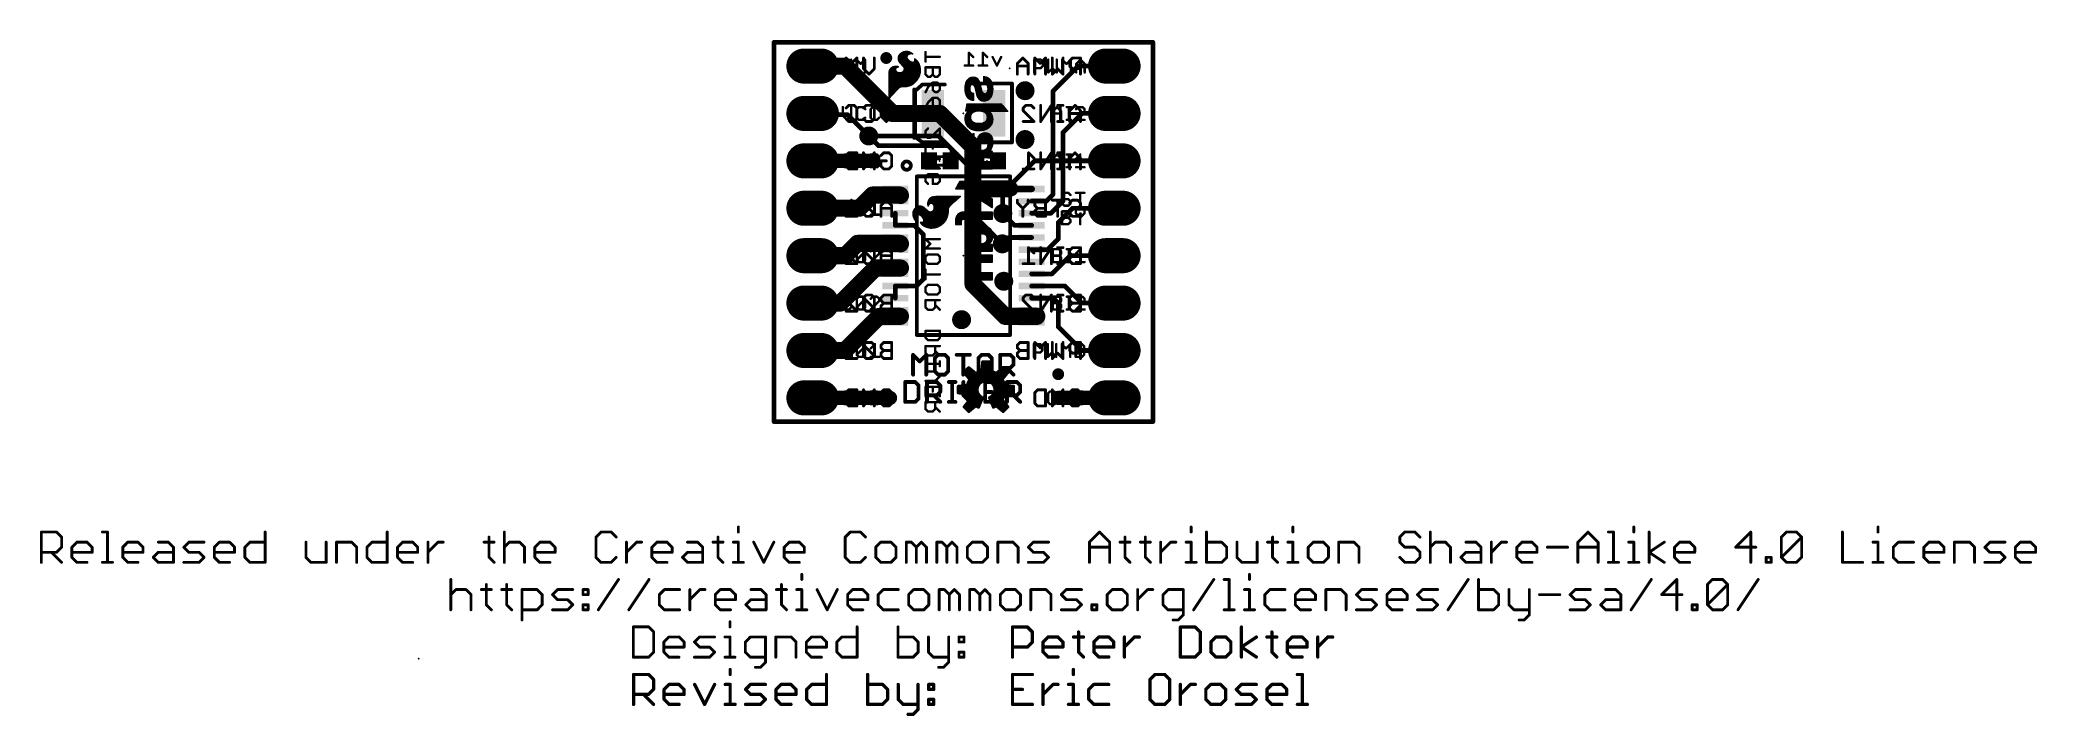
# Model space of a CAD drawing. Extents: x -39 to 68, y -16 to 20.
import ezdxf

# ---------------------------------------------------------------- set-up
doc = ezdxf.new("R2010")
doc.units = 0
for name, color, linetype in [('1', 12, 'CONTINUOUS'), ('16', 132, 'CONTINUOUS'), ('17', 110, 'CONTINUOUS'), ('18', 110, 'CONTINUOUS'), ('20', 53, 'CONTINUOUS'), ('21', 41, 'CONTINUOUS'), ('22', 40, 'CONTINUOUS'), ('23', 53, 'CONTINUOUS'), ('24', 53, 'CONTINUOUS'), ('51', 53, 'CONTINUOUS')]:
    doc.layers.add(name, color=color, linetype=linetype)

# ---------------------------------------------------------------- blocks, each defined once
blk = doc.blocks.new('RECT')
blk.add_solid([(-0.5, -0.5), (0.5, -0.5), (-0.5, 0.5), (0.5, 0.5)])
blk = doc.blocks.new('PIE')
at = {"const_width": 0.5}
blk.add_lwpolyline([(0, -0.25, 1), (0, 0.25, 1), (0, -0.25)], format="xyb", dxfattribs=at)
blk = doc.blocks.new('ROUNDP')
at = {"const_width": 0.5}
blk.add_lwpolyline([(0, -0.25, 1), (0, 0.25, 1), (0, -0.25)], format="xyb", dxfattribs=at)
blk = doc.blocks.new('ROUNDV')
at = {"const_width": 0.5}
blk.add_lwpolyline([(0, -0.25, 1), (0, 0.25, 1), (0, -0.25)], format="xyb", dxfattribs=at)

msp = doc.modelspace()

# ---------------------------------------------------------------- linework, layer by layer
at = {"layer": '1'}
for points, const_width in [([(20.32, 20.32), (0, 20.32)], 0.254), ([(0, 20.32), (0, 0)], 0.254), ([(20.32, 0), (20.32, 20.32)], 0.254), ([(3.81, 19.05), (2.54, 19.05)], 0.9144), ([(6.35, 16.51), (3.81, 19.05)], 0.9144), ([(14.9606, 17.7038), (16.3068, 19.05)], 0.254), ([(16.3068, 19.05), (17.78, 19.05)], 0.254), ([(14.9606, 12.1666), (14.9606, 17.7038)], 0.254), ([(2.6035, 16.4465), (2.54, 16.51)], 0.254), ([(3.937, 16.4465), (2.6035, 16.4465)], 0.254), ([(5.08, 15.3035), (3.937, 16.4465)], 0.254), ([(8.51, 16.51), (6.35, 16.51)], 0.9144), ([(8.89, 16.51), (8.51, 16.51)], 0.9144), ([(10.668, 14.732), (8.89, 16.51)], 0.9144), ([(15.494, 15.494), (16.51, 16.51)], 0.254), ([(16.51, 16.51), (17.78, 16.51)], 0.254), ([(5.6007, 14.7828), (5.08, 15.3035)], 0.254), ([(10.668, 13.97), (10.668, 14.732)], 0.9144), ([(15.494, 11.811), (15.494, 15.494)], 0.254), ([(2.54, 13.97), (5.08, 13.97)], 0.762), ([(9.3472, 14.7828), (5.6007, 14.7828)], 0.254), ([(9.3472, 14.7828), (9.54, 14.59)], 0.254), ([(9.54, 14.04), (9.47, 13.97)], 0.254), ([(9.54, 14.59), (9.54, 14.04)], 0.254), ([(10.668, 12.7), (10.668, 13.97)], 0.9144), ([(10.668, 13.97), (10.85, 13.97)], 0.254), ([(10.668, 7.366), (10.668, 12.7)], 0.9144), ([(10.668, 12.7), (10.8966, 12.4714)], 0.9144), ([(10.8966, 12.4714), (12.573, 12.4714)], 0.9144), ([(12.573, 12.4714), (12.7, 12.4714)], 0.8128), ([(2.54, 11.43), (4.572, 11.43)], 0.9144), ([(4.572, 11.43), (5.2832, 12.1412)], 0.9144), ([(5.2832, 12.1412), (6.35, 12.1412)], 0.9144), ([(6.35, 12.1412), (6.7564, 12.1412)], 0.9144), ([(6.35, 12.1412), (6.504, 12.2952)], 0.254), ([(6.35, 12.1412), (6.504, 11.9872)], 0.254), ([(6.7564, 12.1412), (6.7818, 12.1158)], 0.9144), ([(6.504, 12.2952), (6.504, 12.465)], 0.254), ([(6.504, 11.9872), (6.504, 11.815)], 0.254), ([(12.7064, 12.465), (12.7, 12.4714)], 0.3429), ([(13.816, 12.465), (12.7064, 12.465)], 0.348), ([(13.816, 11.815), (14.609, 11.815)], 0.254), ([(14.609, 11.815), (14.9606, 12.1666)], 0.254), ([(14.848, 11.165), (15.494, 11.811)], 0.254), ([(6.504, 10.515), (6.504, 11.165)], 0.254), ([(12.9038, 10.515), (12.2682, 11.1506)], 0.254), ([(13.816, 11.165), (14.848, 11.165)], 0.254), ([(15.24, 10.668), (16.002, 11.43)], 0.254), ([(15.24, 9.779), (15.24, 10.668)], 0.254), ([(16.002, 11.43), (17.78, 11.43)], 0.254), ([(3.81, 8.89), (4.4704, 9.5504)], 0.9144), ([(4.4704, 9.5504), (6.35, 9.5504)], 0.9144), ([(6.35, 9.5504), (6.7564, 9.5504)], 0.9144), ([(6.35, 9.5504), (6.504, 9.7044)], 0.254), ([(6.35, 9.5504), (6.504, 9.3964)], 0.254), ([(6.7564, 9.5504), (6.7818, 9.525)], 0.9144), ([(7.519, 10.515), (6.504, 10.515)], 0.254), ([(6.504, 9.7044), (6.504, 9.865)], 0.254), ([(8.001, 10.033), (7.519, 10.515)], 0.254), ([(8.001, 7.62), (8.001, 10.033)], 0.254), ([(12.5828, 9.865), (12.2428, 9.525)], 0.254), ([(13.816, 9.865), (12.5828, 9.865)], 0.254), ([(13.816, 10.515), (12.9038, 10.515)], 0.254), ([(14.676, 9.215), (15.24, 9.779)], 0.254), ([(2.54, 8.89), (3.81, 8.89)], 0.9144), ([(3.556, 6.35), (5.4356, 8.2296)], 0.9144), ([(5.4356, 8.2296), (6.35, 8.2296)], 0.9144), ([(6.35, 8.2296), (6.7818, 8.2296)], 0.9144), ([(6.504, 9.3964), (6.504, 9.215)], 0.254), ([(6.504, 8.3836), (6.504, 8.565)], 0.254), ([(13.816, 9.215), (14.676, 9.215)], 0.254), ([(14.9, 7.915), (15.875, 8.89)], 0.254), ([(15.875, 8.89), (17.78, 8.89)], 0.254), ([(6.35, 8.2296), (6.504, 8.3836)], 0.254), ([(6.35, 8.2296), (6.504, 8.0756)], 0.254), ([(6.504, 8.0756), (6.504, 7.915)], 0.254), ([(7.646, 7.265), (8.001, 7.62)], 0.254), ([(12.3952, 5.6388), (10.668, 7.366)], 0.9144), ([(13.816, 7.915), (14.9, 7.915)], 0.254), ([(2.54, 6.35), (3.556, 6.35)], 0.9144), ([(6.504, 6.615), (6.504, 7.265)], 0.254), ([(6.504, 7.265), (7.646, 7.265)], 0.254), ([(13.816, 7.265), (15.595, 7.265)], 0.254), ([(13.816, 6.615), (14.975, 6.615)], 0.254), ([(14.975, 6.615), (15.24, 6.35)], 0.254), ([(15.24, 6.35), (15.24, 5.08)], 0.254), ([(15.595, 7.265), (16.51, 6.35)], 0.254), ([(16.51, 6.35), (17.78, 6.35)], 0.254), ([(3.81, 3.81), (5.6388, 5.6388)], 0.9144), ([(5.6388, 5.6388), (6.35, 5.6388)], 0.9144), ([(6.35, 5.6388), (6.7818, 5.6388)], 0.9144), ([(6.35, 5.6388), (6.504, 5.7928)], 0.254), ([(6.35, 5.6388), (6.504, 5.4848)], 0.254), ([(6.504, 5.7928), (6.504, 5.965)], 0.254), ([(6.504, 5.4848), (6.504, 5.315)], 0.254), ([(12.3952, 5.6388), (13.97, 5.6388)], 0.9144), ([(13.97, 5.6388), (14.097, 5.6388)], 0.9144), ([(13.816, 5.7928), (13.816, 5.965)], 0.254), ([(13.97, 5.6388), (13.816, 5.7928)], 0.254), ([(13.97, 5.6388), (13.816, 5.4848)], 0.254), ([(13.816, 5.4848), (13.816, 5.315)], 0.254), ([(15.24, 5.08), (16.51, 3.81)], 0.254), ([(2.54, 3.81), (3.81, 3.81)], 0.9144), ([(16.51, 3.81), (17.78, 3.81)], 0.254), ([(2.54, 1.27), (6.223, 1.27)], 0.762), ([(17.78, 1.27), (15.24, 1.27)], 0.762), ([(0, 0), (20.32, 0)], 0.254)]:
    msp.add_lwpolyline(points, dxfattribs=dict(at, const_width=const_width))
for points, const_width in [([(0, 20.3835, 1), (0, 20.2565)], 0.127), ([(0.0635, 20.32, 1), (-0.0635, 20.32)], 0.127), ([(20.3835, 20.32, 1), (20.2565, 20.32)], 0.127), ([(20.32, 20.2565, 1), (20.32, 20.3835)], 0.127), ([(2.54, 19.2786, 1), (2.54, 18.8214)], 0.4572), ([(3.9716, 19.2116, 1), (3.6484, 18.8884)], 0.4572), ([(3.81, 18.8214, 1), (3.81, 19.2786)], 0.4572), ([(16.3068, 19.1135, 1), (16.3068, 18.9865)], 0.127), ([(16.3517, 19.0051, 1), (16.2619, 19.0949)], 0.127), ([(17.78, 18.9865, 1), (17.78, 19.1135)], 0.127), ([(15.0241, 17.7038, 1), (14.8971, 17.7038)], 0.127), ([(14.9157, 17.7487, 1), (15.0055, 17.6589)], 0.127), ([(2.5849, 16.5549, 1), (2.4951, 16.4651)], 0.127), ([(2.6035, 16.51, 1), (2.6035, 16.383)], 0.127), ([(2.5586, 16.4016, 1), (2.6484, 16.4914)], 0.127), ([(3.9819, 16.4914, 1), (3.8921, 16.4016)], 0.127), ([(3.937, 16.383, 1), (3.937, 16.51)], 0.127), ([(6.35, 16.7386, 1), (6.35, 16.2814)], 0.4572), ([(6.1884, 16.3484, 1), (6.5116, 16.6716)], 0.4572), ([(8.51, 16.7386, 1), (8.51, 16.2814)], 0.4572), ([(8.51, 16.2814, 1), (8.51, 16.7386)], 0.4572), ([(9.0516, 16.6716, 1), (8.7284, 16.3484)], 0.4572), ([(8.89, 16.2814, 1), (8.89, 16.7386)], 0.4572), ([(16.51, 16.5735, 1), (16.51, 16.4465)], 0.127), ([(16.5549, 16.4651, 1), (16.4651, 16.5549)], 0.127), ([(17.78, 16.4465, 1), (17.78, 16.5735)], 0.127), ([(5.1249, 15.3484, 1), (5.0351, 15.2586)], 0.127), ([(5.0351, 15.2586, 1), (5.1249, 15.3484)], 0.127), ([(10.8966, 14.732, 1), (10.4394, 14.732)], 0.4572), ([(10.5064, 14.5704, 1), (10.8296, 14.8936)], 0.4572), ([(15.5575, 15.494, 1), (15.4305, 15.494)], 0.127), ([(15.4491, 15.5389, 1), (15.5389, 15.4491)], 0.127), ([(2.54, 14.1605, 1), (2.54, 13.7795)], 0.381), ([(5.08, 13.7795, 1), (5.08, 14.1605)], 0.381), ([(5.6007, 14.8463, 1), (5.6007, 14.7193)], 0.127), ([(5.5558, 14.7379, 1), (5.6456, 14.8277)], 0.127), ([(9.3921, 14.8277, 1), (9.3023, 14.7379)], 0.127), ([(9.3472, 14.7193, 1), (9.3472, 14.8463)], 0.127), ([(9.4251, 14.0149, 1), (9.5149, 13.9251)], 0.127), ([(9.6035, 14.59, 1), (9.4765, 14.59)], 0.127), ([(9.4765, 14.04, 1), (9.6035, 14.04)], 0.127), ([(9.4951, 14.5451, 1), (9.5849, 14.6349)], 0.127), ([(9.5849, 13.9951, 1), (9.4951, 14.0849)], 0.127), ([(10.8966, 13.97, 1), (10.4394, 13.97)], 0.4572), ([(10.4394, 13.97, 1), (10.8966, 13.97)], 0.4572), ([(10.668, 14.0335, 1), (10.668, 13.9065)], 0.127), ([(10.85, 13.9065, 1), (10.85, 14.0335)], 0.127), ([(10.8966, 12.7, 1), (10.4394, 12.7)], 0.4572), ([(10.4394, 12.7, 1), (10.8966, 12.7)], 0.4572), ([(10.8296, 12.8616, 1), (10.5064, 12.5384)], 0.4572), ([(10.8966, 12.7, 1), (10.8966, 12.2428)], 0.4572), ([(10.735, 12.3098, 1), (11.0582, 12.633)], 0.4572), ([(12.573, 12.6746, 1), (12.573, 12.2682)], 0.4064), ([(12.573, 12.2428, 1), (12.573, 12.7)], 0.4572), ([(12.7, 12.2682, 1), (12.7, 12.6746)], 0.4064), ([(2.54, 11.6586, 1), (2.54, 11.2014)], 0.4572), ([(4.4104, 11.5916, 1), (4.7336, 11.2684)], 0.4572), ([(4.572, 11.2014, 1), (4.572, 11.6586)], 0.4572), ([(5.2832, 12.3698, 1), (5.2832, 11.9126)], 0.4572), ([(5.4448, 11.9796, 1), (5.1216, 12.3028)], 0.4572), ([(6.35, 12.3698, 1), (6.35, 11.9126)], 0.4572), ([(6.35, 11.9126, 1), (6.35, 12.3698)], 0.4572), ([(6.3949, 12.1861, 1), (6.3051, 12.0963)], 0.127), ([(6.3051, 12.1861, 1), (6.3949, 12.0963)], 0.127), ([(6.918, 12.3028, 1), (6.5948, 11.9796)], 0.4572), ([(6.5675, 12.465, 1), (6.4405, 12.465)], 0.127), ([(6.4405, 12.2952, 1), (6.5675, 12.2952)], 0.127), ([(6.5675, 11.9872, 1), (6.4405, 11.9872)], 0.127), ([(6.4405, 11.815, 1), (6.5675, 11.815)], 0.127), ([(6.6202, 11.9542, 1), (6.9434, 12.2774)], 0.4572), ([(6.5489, 12.2503, 1), (6.4591, 12.3401)], 0.127), ([(6.4591, 11.9423, 1), (6.5489, 12.0321)], 0.127), ([(6.7564, 11.9126, 1), (6.7564, 12.3698)], 0.4572), ([(12.7606, 12.532, 1), (12.6394, 12.4108)], 0.1715), ([(12.7064, 12.552, 1), (12.7064, 12.378)], 0.174), ([(12.6458, 12.4044, 1), (12.767, 12.5256)], 0.1715), ([(13.816, 11.8785, 1), (13.816, 11.7515)], 0.127), ([(13.816, 12.378, 1), (13.816, 12.552)], 0.174), ([(14.5641, 11.8599, 1), (14.6539, 11.7701)], 0.127), ([(14.609, 11.7515, 1), (14.609, 11.8785)], 0.127), ([(14.8971, 12.1666, 1), (15.0241, 12.1666)], 0.127), ([(15.0055, 12.1217, 1), (14.9157, 12.2115)], 0.127), ([(15.4305, 11.811, 1), (15.5575, 11.811)], 0.127), ([(15.5389, 11.7661, 1), (15.4491, 11.8559)], 0.127), ([(6.5675, 11.165, 1), (6.4405, 11.165)], 0.127), ([(12.3131, 11.1955, 1), (12.2233, 11.1057)], 0.127), ([(13.816, 11.2285, 1), (13.816, 11.1015)], 0.127), ([(14.8031, 11.2099, 1), (14.8929, 11.1201)], 0.127), ([(14.848, 11.1015, 1), (14.848, 11.2285)], 0.127), ([(15.3035, 10.668, 1), (15.1765, 10.668)], 0.127), ([(15.1951, 10.7129, 1), (15.2849, 10.6231)], 0.127), ([(16.002, 11.4935, 1), (16.002, 11.3665)], 0.127), ([(16.0469, 11.3851, 1), (15.9571, 11.4749)], 0.127), ([(17.78, 11.3665, 1), (17.78, 11.4935)], 0.127), ([(4.4704, 9.779, 1), (4.4704, 9.3218)], 0.4572), ([(4.632, 9.3888, 1), (4.3088, 9.712)], 0.4572), ([(6.35, 9.779, 1), (6.35, 9.3218)], 0.4572), ([(6.35, 9.3218, 1), (6.35, 9.779)], 0.4572), ([(6.3949, 9.5953, 1), (6.3051, 9.5055)], 0.127), ([(6.3051, 9.5953, 1), (6.3949, 9.5055)], 0.127), ([(6.918, 9.712, 1), (6.5948, 9.3888)], 0.4572), ([(6.504, 10.5785, 1), (6.504, 10.4515)], 0.127), ([(6.4405, 10.515, 1), (6.5675, 10.515)], 0.127), ([(6.5675, 9.865, 1), (6.4405, 9.865)], 0.127), ([(6.4405, 9.7044, 1), (6.5675, 9.7044)], 0.127), ([(6.6202, 9.3634, 1), (6.9434, 9.6866)], 0.4572), ([(6.5489, 9.6595, 1), (6.4591, 9.7493)], 0.127), ([(6.7564, 9.3218, 1), (6.7564, 9.779)], 0.4572), ([(7.5639, 10.5599, 1), (7.4741, 10.4701)], 0.127), ([(7.519, 10.4515, 1), (7.519, 10.5785)], 0.127), ([(8.0645, 10.033, 1), (7.9375, 10.033)], 0.127), ([(7.9561, 9.9881, 1), (8.0459, 10.0779)], 0.127), ([(12.5828, 9.9285, 1), (12.5828, 9.8015)], 0.127), ([(12.6277, 9.8201, 1), (12.5379, 9.9099)], 0.127), ([(12.9038, 10.5785, 1), (12.9038, 10.4515)], 0.127), ([(12.8589, 10.4701, 1), (12.9487, 10.5599)], 0.127), ([(13.816, 10.4515, 1), (13.816, 10.5785)], 0.127), ([(13.816, 9.8015, 1), (13.816, 9.9285)], 0.127), ([(15.1765, 9.779, 1), (15.3035, 9.779)], 0.127), ([(15.2849, 9.7341, 1), (15.1951, 9.8239)], 0.127), ([(2.54, 9.1186, 1), (2.54, 8.6614)], 0.4572), ([(3.6484, 9.0516, 1), (3.9716, 8.7284)], 0.4572), ([(3.81, 8.6614, 1), (3.81, 9.1186)], 0.4572), ([(5.4356, 8.4582, 1), (5.4356, 8.001)], 0.4572), ([(5.5972, 8.068, 1), (5.274, 8.3912)], 0.4572), ([(6.35, 8.4582, 1), (6.35, 8.001)], 0.4572), ([(6.35, 8.001, 1), (6.35, 8.4582)], 0.4572), ([(6.5675, 9.3964, 1), (6.4405, 9.3964)], 0.127), ([(6.4405, 9.215, 1), (6.5675, 9.215)], 0.127), ([(6.5675, 8.565, 1), (6.4405, 8.565)], 0.127), ([(6.4591, 9.3515, 1), (6.5489, 9.4413)], 0.127), ([(6.7818, 8.001, 1), (6.7818, 8.4582)], 0.4572), ([(12.1979, 9.5699, 1), (12.2877, 9.4801)], 0.127), ([(13.816, 9.2785, 1), (13.816, 9.1515)], 0.127), ([(14.6311, 9.2599, 1), (14.7209, 9.1701)], 0.127), ([(14.676, 9.1515, 1), (14.676, 9.2785)], 0.127), ([(15.875, 8.9535, 1), (15.875, 8.8265)], 0.127), ([(15.9199, 8.8451, 1), (15.8301, 8.9349)], 0.127), ([(17.78, 8.8265, 1), (17.78, 8.9535)], 0.127), ([(6.3949, 8.2745, 1), (6.3051, 8.1847)], 0.127), ([(6.3051, 8.2745, 1), (6.3949, 8.1847)], 0.127), ([(6.4405, 8.3836, 1), (6.5675, 8.3836)], 0.127), ([(6.5675, 8.0756, 1), (6.4405, 8.0756)], 0.127), ([(6.4405, 7.915, 1), (6.5675, 7.915)], 0.127), ([(6.5489, 8.3387, 1), (6.4591, 8.4285)], 0.127), ([(6.4591, 8.0307, 1), (6.5489, 8.1205)], 0.127), ([(7.9375, 7.62, 1), (8.0645, 7.62)], 0.127), ([(8.0459, 7.5751, 1), (7.9561, 7.6649)], 0.127), ([(10.4394, 7.366, 1), (10.8966, 7.366)], 0.4572), ([(10.8296, 7.5276, 1), (10.5064, 7.2044)], 0.4572), ([(13.816, 7.9785, 1), (13.816, 7.8515)], 0.127), ([(14.8551, 7.9599, 1), (14.9449, 7.8701)], 0.127), ([(14.9, 7.8515, 1), (14.9, 7.9785)], 0.127), ([(2.54, 6.5786, 1), (2.54, 6.1214)], 0.4572), ([(3.3944, 6.5116, 1), (3.7176, 6.1884)], 0.4572), ([(3.556, 6.1214, 1), (3.556, 6.5786)], 0.4572), ([(6.5675, 7.265, 1), (6.4405, 7.265)], 0.127), ([(6.504, 7.3285, 1), (6.504, 7.2015)], 0.127), ([(6.4405, 6.615, 1), (6.5675, 6.615)], 0.127), ([(7.6011, 7.3099, 1), (7.6909, 7.2201)], 0.127), ([(7.646, 7.2015, 1), (7.646, 7.3285)], 0.127), ([(13.816, 7.3285, 1), (13.816, 7.2015)], 0.127), ([(13.816, 6.6785, 1), (13.816, 6.5515)], 0.127), ([(15.0199, 6.6599, 1), (14.9301, 6.5701)], 0.127), ([(14.975, 6.5515, 1), (14.975, 6.6785)], 0.127), ([(15.3035, 6.35, 1), (15.1765, 6.35)], 0.127), ([(15.1951, 6.3051, 1), (15.2849, 6.3949)], 0.127), ([(15.6399, 7.3099, 1), (15.5501, 7.2201)], 0.127), ([(15.595, 7.2015, 1), (15.595, 7.3285)], 0.127), ([(16.51, 6.4135, 1), (16.51, 6.2865)], 0.127), ([(16.4651, 6.3051, 1), (16.5549, 6.3949)], 0.127), ([(17.78, 6.2865, 1), (17.78, 6.4135)], 0.127), ([(5.6388, 5.8674, 1), (5.6388, 5.4102)], 0.4572), ([(5.8004, 5.4772, 1), (5.4772, 5.8004)], 0.4572), ([(6.35, 5.8674, 1), (6.35, 5.4102)], 0.4572), ([(6.35, 5.4102, 1), (6.35, 5.8674)], 0.4572), ([(6.3949, 5.6837, 1), (6.3051, 5.5939)], 0.127), ([(6.3051, 5.6837, 1), (6.3949, 5.5939)], 0.127), ([(6.5675, 5.965, 1), (6.4405, 5.965)], 0.127), ([(6.4405, 5.7928, 1), (6.5675, 5.7928)], 0.127), ([(6.5675, 5.4848, 1), (6.4405, 5.4848)], 0.127), ([(6.4405, 5.315, 1), (6.5675, 5.315)], 0.127), ([(6.5489, 5.7479, 1), (6.4591, 5.8377)], 0.127), ([(6.4591, 5.4399, 1), (6.5489, 5.5297)], 0.127), ([(6.7818, 5.4102, 1), (6.7818, 5.8674)], 0.4572), ([(12.3952, 5.8674, 1), (12.3952, 5.4102)], 0.4572), ([(12.2336, 5.4772, 1), (12.5568, 5.8004)], 0.4572), ([(13.97, 5.8674, 1), (13.97, 5.4102)], 0.4572), ([(13.8795, 5.965, 1), (13.7525, 5.965)], 0.127), ([(13.8609, 5.8377, 1), (13.7711, 5.7479)], 0.127), ([(13.7525, 5.7928, 1), (13.8795, 5.7928)], 0.127), ([(13.8795, 5.4848, 1), (13.7525, 5.4848)], 0.127), ([(13.7711, 5.5297, 1), (13.8609, 5.4399)], 0.127), ([(13.7525, 5.315, 1), (13.8795, 5.315)], 0.127), ([(13.97, 5.4102, 1), (13.97, 5.8674)], 0.4572), ([(14.0149, 5.5939, 1), (13.9251, 5.6837)], 0.127), ([(13.9251, 5.5939, 1), (14.0149, 5.6837)], 0.127), ([(14.097, 5.4102, 1), (14.097, 5.8674)], 0.4572), ([(15.2849, 5.1249, 1), (15.1951, 5.0351)], 0.127), ([(15.1765, 5.08, 1), (15.3035, 5.08)], 0.127), ([(2.54, 4.0386, 1), (2.54, 3.5814)], 0.4572), ([(3.6484, 3.9716, 1), (3.9716, 3.6484)], 0.4572), ([(3.81, 3.5814, 1), (3.81, 4.0386)], 0.4572), ([(16.51, 3.8735, 1), (16.51, 3.7465)], 0.127), ([(16.4651, 3.7651, 1), (16.5549, 3.8549)], 0.127), ([(17.78, 3.7465, 1), (17.78, 3.8735)], 0.127), ([(2.54, 1.4605, 1), (2.54, 1.0795)], 0.381), ([(6.223, 1.0795, 1), (6.223, 1.4605)], 0.381), ([(15.24, 1.4605, 1), (15.24, 1.0795)], 0.381), ([(17.78, 1.0795, 1), (17.78, 1.4605)], 0.381), ([(0, 0.0635, 1), (0, -0.0635)], 0.127), ([(-0.0635, 0, 1), (0.0635, 0)], 0.127), ([(20.2565, 0, 1), (20.3835, 0)], 0.127), ([(20.32, -0.0635, 1), (20.32, 0.0635)], 0.127)]:
    msp.add_lwpolyline(points, format="xyb", dxfattribs=dict(at, const_width=const_width))
at = {"layer": '16'}
for points, const_width in [([(20.32, 20.32), (0, 20.32)], 0.254), ([(0, 20.32), (0, 0)], 0.254), ([(20.32, 0), (20.32, 20.32)], 0.254), ([(10.6825, 19.533), (10.4537, 19.7618)], 0.127), ([(10.4537, 19.7618), (10.4537, 19.0754)], 0.127), ([(11.4309, 19.533), (11.2021, 19.7618)], 0.127), ([(11.2021, 19.7618), (11.2021, 19.0754)], 0.127), ([(11.9505, 19.0754), (11.7217, 19.533)], 0.127), ([(12.1793, 19.533), (11.9505, 19.0754)], 0.127), ([(10.6825, 19.0754), (10.2249, 19.0754)], 0.127), ([(11.4309, 19.0754), (10.9733, 19.0754)], 0.127), ([(5.08, 15.3035), (8.8265, 15.3035)], 0.254), ([(8.8265, 15.3035), (10.9855, 13.1445)], 0.254), ([(2.54, 13.97), (5.334, 13.97)], 0.762), ([(12.2682, 12.2682), (13.97, 13.97)], 0.254), ([(13.97, 13.97), (17.78, 13.97)], 0.254), ([(10.9855, 13.1445), (10.9855, 10.7823)], 0.254), ([(12.2682, 11.1506), (12.2682, 12.2682)], 0.254), ([(10.9855, 10.7823), (12.2428, 9.525)], 0.254), ([(2.54, 1.27), (6.223, 1.27)], 0.762), ([(17.78, 1.27), (15.24, 1.27)], 0.762), ([(0, 0), (20.32, 0)], 0.254)]:
    msp.add_lwpolyline(points, dxfattribs=dict(at, const_width=const_width))
for points, const_width in [([(0, 20.3835, 1), (0, 20.2565)], 0.127), ([(0.0635, 20.32, 1), (-0.0635, 20.32)], 0.127), ([(20.3835, 20.32, 1), (20.2565, 20.32)], 0.127), ([(20.32, 20.2565, 1), (20.32, 20.3835)], 0.127), ([(10.4854, 19.7618, 1), (10.4219, 19.7618)], 0.0635), ([(10.4761, 19.7842, 1), (10.4312, 19.7393)], 0.0635), ([(10.66, 19.5105, 1), (10.7049, 19.5554)], 0.0635), ([(11.2338, 19.7618, 1), (11.1703, 19.7618)], 0.0635), ([(11.2245, 19.7842, 1), (11.1796, 19.7393)], 0.0635), ([(11.4084, 19.5105, 1), (11.4533, 19.5554)], 0.0635), ([(11.7501, 19.5472, 1), (11.6933, 19.5188)], 0.0635), ([(12.2077, 19.5188, 1), (12.1509, 19.5472)], 0.0635), ([(10.2249, 19.1072, 1), (10.2249, 19.0437)], 0.0635), ([(10.4219, 19.0754, 1), (10.4854, 19.0754)], 0.0635), ([(10.6825, 19.0437, 1), (10.6825, 19.1072)], 0.0635), ([(10.9733, 19.1072, 1), (10.9733, 19.0437)], 0.0635), ([(11.1703, 19.0754, 1), (11.2338, 19.0754)], 0.0635), ([(11.4309, 19.0437, 1), (11.4309, 19.1072)], 0.0635), ([(11.9221, 19.0896, 1), (11.9789, 19.0612)], 0.0635), ([(11.9221, 19.0612, 1), (11.9789, 19.0896)], 0.0635), ([(5.08, 15.367, 1), (5.08, 15.24)], 0.127), ([(8.8714, 15.3484, 1), (8.7816, 15.2586)], 0.127), ([(8.8265, 15.24, 1), (8.8265, 15.367)], 0.127), ([(2.54, 14.1605, 1), (2.54, 13.7795)], 0.381), ([(5.334, 13.7795, 1), (5.334, 14.1605)], 0.381), ([(13.97, 14.0335, 1), (13.97, 13.9065)], 0.127), ([(14.0149, 13.9251, 1), (13.9251, 14.0149)], 0.127), ([(17.78, 13.9065, 1), (17.78, 14.0335)], 0.127), ([(11.049, 13.1445, 1), (10.922, 13.1445)], 0.127), ([(10.9406, 13.0996, 1), (11.0304, 13.1894)], 0.127), ([(12.3317, 12.2682, 1), (12.2047, 12.2682)], 0.127), ([(12.2233, 12.3131, 1), (12.3131, 12.2233)], 0.127), ([(11.0304, 10.8272, 1), (10.9406, 10.7374)], 0.127), ([(10.922, 10.7823, 1), (11.049, 10.7823)], 0.127), ([(12.2047, 11.1506, 1), (12.3317, 11.1506)], 0.127), ([(12.1979, 9.4801, 1), (12.2877, 9.5699)], 0.127), ([(2.54, 1.4605, 1), (2.54, 1.0795)], 0.381), ([(6.223, 1.0795, 1), (6.223, 1.4605)], 0.381), ([(15.24, 1.4605, 1), (15.24, 1.0795)], 0.381), ([(17.78, 1.0795, 1), (17.78, 1.4605)], 0.381), ([(0, 0.0635, 1), (0, -0.0635)], 0.127), ([(-0.0635, 0, 1), (0.0635, 0)], 0.127), ([(20.2565, 0, 1), (20.3835, 0)], 0.127), ([(20.32, -0.0635, 1), (20.32, 0.0635)], 0.127)]:
    msp.add_lwpolyline(points, format="xyb", dxfattribs=dict(at, const_width=const_width))
at = {"layer": '17', "const_width": 1.8796}
for points in [[(2.54, 19.05), (1.6002, 19.05)], [(17.78, 19.05), (18.7198, 19.05)], [(2.54, 16.51), (1.6002, 16.51)], [(17.78, 16.51), (18.7198, 16.51)], [(2.54, 13.97), (1.6002, 13.97)], [(17.78, 13.97), (18.7198, 13.97)], [(2.54, 11.43), (1.6002, 11.43)], [(17.78, 11.43), (18.7198, 11.43)], [(2.54, 8.89), (1.6002, 8.89)], [(17.78, 8.89), (18.7198, 8.89)], [(2.54, 6.35), (1.6002, 6.35)], [(17.78, 6.35), (18.7198, 6.35)], [(2.54, 3.81), (1.6002, 3.81)], [(17.78, 3.81), (18.7198, 3.81)], [(2.54, 1.27), (1.6002, 1.27)], [(17.78, 1.27), (18.7198, 1.27)]]:
    msp.add_lwpolyline(points, dxfattribs=at)
at = {"layer": '17', "const_width": 0.9398}
for points in [[(1.6002, 19.5199, 1), (1.6002, 18.5801)], [(2.54, 18.5801, 1), (2.54, 19.5199)], [(17.78, 19.5199, 1), (17.78, 18.5801)], [(18.7198, 18.5801, 1), (18.7198, 19.5199)], [(1.6002, 16.9799, 1), (1.6002, 16.0401)], [(2.54, 16.0401, 1), (2.54, 16.9799)], [(17.78, 16.9799, 1), (17.78, 16.0401)], [(18.7198, 16.0401, 1), (18.7198, 16.9799)], [(1.6002, 14.4399, 1), (1.6002, 13.5001)], [(2.54, 13.5001, 1), (2.54, 14.4399)], [(17.78, 14.4399, 1), (17.78, 13.5001)], [(18.7198, 13.5001, 1), (18.7198, 14.4399)], [(1.6002, 11.8999, 1), (1.6002, 10.9601)], [(2.54, 10.9601, 1), (2.54, 11.8999)], [(17.78, 11.8999, 1), (17.78, 10.9601)], [(18.7198, 10.9601, 1), (18.7198, 11.8999)], [(1.6002, 9.3599, 1), (1.6002, 8.4201)], [(2.54, 8.4201, 1), (2.54, 9.3599)], [(17.78, 9.3599, 1), (17.78, 8.4201)], [(18.7198, 8.4201, 1), (18.7198, 9.3599)], [(1.6002, 6.8199, 1), (1.6002, 5.8801)], [(2.54, 5.8801, 1), (2.54, 6.8199)], [(17.78, 6.8199, 1), (17.78, 5.8801)], [(18.7198, 5.8801, 1), (18.7198, 6.8199)], [(1.6002, 4.2799, 1), (1.6002, 3.3401)], [(2.54, 3.3401, 1), (2.54, 4.2799)], [(17.78, 4.2799, 1), (17.78, 3.3401)], [(18.7198, 3.3401, 1), (18.7198, 4.2799)], [(1.6002, 1.7399, 1), (1.6002, 0.8001)], [(2.54, 0.8001, 1), (2.54, 1.7399)], [(17.78, 1.7399, 1), (17.78, 0.8001)], [(18.7198, 0.8001, 1), (18.7198, 1.7399)]]:
    msp.add_lwpolyline(points, format="xyb", dxfattribs=at)
at = {"layer": '20', "const_width": 0.2032}
for points in [[(20.32, 20.32), (0, 20.32)], [(0, 20.32), (0, 0)], [(20.32, 0), (20.32, 20.32)], [(0, 0), (20.32, 0)]]:
    msp.add_lwpolyline(points, dxfattribs=at)
at = {"layer": '20', "const_width": 0.1016}
for points in [[(0, 20.3708, 1), (0, 20.2692)], [(0.0508, 20.32, 1), (-0.0508, 20.32)], [(20.3708, 20.32, 1), (20.2692, 20.32)], [(20.32, 20.2692, 1), (20.32, 20.3708)], [(0, 0.0508, 1), (0, -0.0508)], [(-0.0508, 0, 1), (0.0508, 0)], [(20.2692, 0, 1), (20.3708, 0)], [(20.32, -0.0508, 1), (20.32, 0.0508)]]:
    msp.add_lwpolyline(points, format="xyb", dxfattribs=at)
at = {"layer": '20'}
for centre in [(2.54, 19.05), (17.78, 19.05), (2.54, 16.51), (17.78, 16.51), (2.54, 13.97), (17.78, 13.97), (2.54, 11.43), (17.78, 11.43), (2.54, 8.89), (17.78, 8.89), (2.54, 6.35), (17.78, 6.35), (2.54, 3.81), (17.78, 3.81), (2.54, 1.27), (17.78, 1.27)]:
    msp.add_circle(centre, 0.5588, dxfattribs=at)
at = {"layer": '21'}
for points, const_width in [([(3.7038, 19.3935, 1), (3.6403, 19.3935)], 0.0635), ([(4.1614, 19.3935, 1), (4.0979, 19.3935)], 0.0635), ([(4.4522, 19.3935, 1), (4.3887, 19.3935)], 0.0635), ([(4.4429, 19.4159, 1), (4.398, 19.371)], 0.0635), ([(4.9098, 19.3935, 1), (4.8463, 19.3935)], 0.0635), ([(4.9005, 19.371, 1), (4.8556, 19.4159)], 0.0635), ([(6.681, 19.5118, 1), (6.6429, 19.5118)], 0.0381), ([(6.662, 19.5263, 1), (6.662, 19.4882)], 0.0381), ([(6.6439, 19.5178, 1), (6.6801, 19.5058)], 0.0381), ([(6.6806, 19.4359, 1), (6.6434, 19.4277)], 0.0381), ([(6.6429, 19.4318, 1), (6.681, 19.4318)], 0.0381), ([(6.6622, 19.4501, 1), (6.6622, 19.412)], 0.0381), ([(6.6791, 19.3739, 1), (6.6791, 19.3358)], 0.0381), ([(6.6987, 19.3511, 1), (6.6653, 19.3325)], 0.0381), ([(6.6634, 19.3377, 1), (6.7006, 19.3459)], 0.0381), ([(6.6859, 19.6025, 1), (6.6859, 19.5644)], 0.0381), ([(6.6758, 19.6119, 1), (6.7082, 19.5917)], 0.0381), ([(6.7101, 19.5958, 1), (6.6739, 19.6078)], 0.0381), ([(6.7171, 19.2977, 1), (6.7171, 19.2596)], 0.0381), ([(6.7281, 19.6787, 1), (6.7281, 19.6406)], 0.0381), ([(6.7463, 19.2643, 1), (6.7177, 19.2393)], 0.0381), ([(6.7153, 19.2425, 1), (6.7487, 19.2611)], 0.0381), ([(6.7303, 19.6968, 1), (6.7537, 19.6668)], 0.0381), ([(6.7582, 19.6717, 1), (6.7258, 19.6919)], 0.0381), ([(6.8114, 19.7549, 1), (6.8114, 19.7168)], 0.0381), ([(6.8229, 19.7685, 1), (6.8411, 19.7351)], 0.0381), ([(6.8437, 19.7368, 1), (6.8203, 19.7668)], 0.0381), ([(6.9386, 19.8305, 1), (6.9454, 19.7931)], 0.0381), ([(6.9431, 19.8311, 1), (6.9431, 19.793)], 0.0381), ([(6.9511, 19.7951, 1), (6.9329, 19.8285)], 0.0381), ([(7.052, 19.8509, 1), (7.052, 19.8128)], 0.0381), ([(7.0554, 19.8131, 1), (7.0486, 19.8505)], 0.0381), ([(7.1511, 19.5618, 1), (7.113, 19.5618)], 0.0381), ([(7.1139, 19.5678, 1), (7.1501, 19.5558)], 0.0381), ([(7.1505, 19.5064, 1), (7.1135, 19.4972)], 0.0381), ([(7.113, 19.5018, 1), (7.1511, 19.5018)], 0.0381), ([(7.1579, 19.4724, 1), (7.1261, 19.4512)], 0.0381), ([(7.125, 19.6003, 1), (7.159, 19.5833)], 0.0381), ([(7.1235, 19.4572, 1), (7.1605, 19.4664)], 0.0381), ([(7.1601, 19.5858, 1), (7.1239, 19.5978)], 0.0381), ([(7.132, 19.4882, 1), (7.132, 19.5263)], 0.0381), ([(7.1361, 19.6224, 1), (7.1679, 19.6012)], 0.0381), ([(7.1561, 19.8504, 1), (7.1479, 19.8132)], 0.0381), ([(7.169, 19.6033, 1), (7.135, 19.6203)], 0.0381), ([(7.1392, 19.5644, 1), (7.1392, 19.6025)], 0.0381), ([(7.152, 19.8128, 1), (7.152, 19.8509)], 0.0381), ([(7.1606, 19.657, 1), (7.1834, 19.6266)], 0.0381), ([(7.1879, 19.6312, 1), (7.1561, 19.6524)], 0.0381), ([(7.1625, 19.412, 1), (7.1625, 19.4501)], 0.0381), ([(7.1955, 19.4153, 1), (7.1685, 19.3883)], 0.0381), ([(7.1661, 19.3912, 1), (7.1979, 19.4124)], 0.0381), ([(7.2035, 19.6888, 1), (7.2205, 19.6548)], 0.0381), ([(7.1957, 19.6406, 1), (7.1957, 19.6787)], 0.0381), ([(7.2234, 19.6566, 1), (7.2006, 19.687)], 0.0381), ([(7.2505, 19.8288, 1), (7.2335, 19.7948)], 0.0381), ([(7.2534, 19.357, 1), (7.2306, 19.3266)], 0.0381), ([(7.2285, 19.3283, 1), (7.2555, 19.3553)], 0.0381), ([(7.229, 19.3358, 1), (7.229, 19.3739)], 0.0381), ([(7.2483, 19.7105, 1), (7.2557, 19.6731)], 0.0381), ([(7.2379, 19.7932, 1), (7.2461, 19.8304)], 0.0381), ([(7.2411, 19.793, 1), (7.2411, 19.8311)], 0.0381), ([(7.2605, 19.6748, 1), (7.2435, 19.7088)], 0.0381), ([(7.2926, 19.3277, 1), (7.2714, 19.2959)], 0.0381), ([(7.2706, 19.2966, 1), (7.2934, 19.327)], 0.0381), ([(7.2974, 19.7203, 1), (7.3066, 19.6833)], 0.0381), ([(7.3205, 19.3088, 1), (7.3035, 19.2748)], 0.0381), ([(7.3057, 19.6831, 1), (7.2983, 19.7205)], 0.0381), ([(7.3014, 19.2759, 1), (7.3226, 19.3077)], 0.0381), ([(7.342, 19.7309, 1), (7.342, 19.6928)], 0.0381), ([(7.3566, 19.2903, 1), (7.3474, 19.2533)], 0.0381), ([(7.3466, 19.6933, 1), (7.3374, 19.7303)], 0.0381), ([(7.3384, 19.2596, 1), (7.3384, 19.2977)], 0.0381), ([(7.3435, 19.2548, 1), (7.3605, 19.2888)], 0.0381), ([(7.3934, 19.757, 1), (7.3706, 19.7266)], 0.0381), ([(7.3735, 19.7248, 1), (7.3905, 19.7588)], 0.0381), ([(7.4105, 19.7288, 1), (7.3935, 19.6948)], 0.0381), ([(7.39, 19.7168, 1), (7.39, 19.7549)], 0.0381), ([(7.402, 19.6928, 1), (7.402, 19.7309)], 0.0381), ([(7.4355, 19.7253, 1), (7.4085, 19.6983)], 0.0381), ([(7.422, 19.7209, 1), (7.422, 19.6828)], 0.0381), ([(7.4106, 19.6966, 1), (7.4334, 19.727)], 0.0381), ([(7.432, 19.2708, 1), (7.432, 19.2327)], 0.0381), ([(7.4135, 19.6848, 1), (7.4305, 19.7188)], 0.0381), ([(7.4185, 19.6883, 1), (7.4455, 19.7153)], 0.0381), ([(7.4274, 19.2333, 1), (7.4366, 19.2703)], 0.0381), ([(7.432, 19.6828, 1), (7.432, 19.7209)], 0.0381), ([(7.456, 19.2699, 1), (7.468, 19.2337)], 0.0381), ([(7.462, 19.2327, 1), (7.462, 19.2708)], 0.0381), ([(7.4785, 19.2753, 1), (7.5055, 19.2483)], 0.0381), ([(7.498, 19.2437, 1), (7.486, 19.2799)], 0.0381), ([(7.5088, 19.2977, 1), (7.5088, 19.2596)], 0.0381), ([(7.505, 19.3003, 1), (7.539, 19.2833)], 0.0381), ([(7.5355, 19.2783, 1), (7.5085, 19.3053)], 0.0381), ([(7.5139, 19.3178, 1), (7.5501, 19.3058)], 0.0381), ([(7.549, 19.3033, 1), (7.515, 19.3203)], 0.0381), ([(7.5611, 19.4318, 1), (7.523, 19.4318)], 0.0381), ([(7.5521, 19.448, 1), (7.5319, 19.4156)], 0.0381), ([(7.542, 19.4501, 1), (7.542, 19.412)], 0.0381), ([(7.542, 19.3739, 1), (7.542, 19.3358)], 0.0381), ([(7.523, 19.3418, 1), (7.5611, 19.3418)], 0.0381), ([(7.5601, 19.3358, 1), (7.5239, 19.3478)], 0.0381), ([(7.5433, 19.412, 1), (7.5433, 19.4501)], 0.0381), ([(7.6362, 19.3945, 1), (7.6078, 19.3691)], 0.0381), ([(7.6119, 19.3656, 1), (7.6321, 19.398)], 0.0381), ([(7.646, 19.3358, 1), (7.646, 19.3739)], 0.0381), ([(7.7181, 19.302, 1), (7.6859, 19.2816)], 0.0381), ([(7.6878, 19.2791, 1), (7.7162, 19.3045)], 0.0381), ([(7.7104, 19.2596, 1), (7.7104, 19.2977)], 0.0381), ([(13.9891, 19.3935, 1), (13.9255, 19.3935)], 0.0635), ([(13.9573, 19.4252, 1), (13.9573, 19.3617)], 0.0635), ([(14.3229, 19.4159, 1), (14.278, 19.371)], 0.0635), ([(14.3005, 19.3617, 1), (14.3005, 19.4252)], 0.0635), ([(14.4466, 19.2791, 1), (14.3831, 19.2791)], 0.0635), ([(14.3924, 19.2566, 1), (14.4373, 19.3015)], 0.0635), ([(14.7375, 19.3935, 1), (14.674, 19.3935)], 0.0635), ([(15.1951, 19.3935, 1), (15.1316, 19.3935)], 0.0635), ([(15.4859, 19.3935, 1), (15.4224, 19.3935)], 0.0635), ([(15.4766, 19.4159, 1), (15.4317, 19.371)], 0.0635), ([(15.9435, 19.3935, 1), (15.88, 19.3935)], 0.0635), ([(15.9342, 19.371, 1), (15.8893, 19.4159)], 0.0635), ([(16.4538, 19.4159, 1), (16.4089, 19.371)], 0.0635), ([(16.4538, 19.371, 1), (16.4089, 19.4159)], 0.0635), ([(3.6403, 18.9359, 1), (3.7038, 18.9359)], 0.0635), ([(3.6945, 18.9583, 1), (3.6496, 18.9134)], 0.0635), ([(3.8784, 18.7296, 1), (3.9233, 18.6846)], 0.0635), ([(3.8784, 18.6846, 1), (3.9233, 18.7296)], 0.0635), ([(4.0979, 18.9359, 1), (4.1614, 18.9359)], 0.0635), ([(4.1521, 18.9134, 1), (4.1072, 18.9583)], 0.0635), ([(4.3887, 18.7071, 1), (4.4522, 18.7071)], 0.0635), ([(4.6268, 19.1871, 1), (4.6717, 19.1422)], 0.0635), ([(4.6268, 19.1422, 1), (4.6717, 19.1871)], 0.0635), ([(4.8463, 18.7071, 1), (4.9098, 18.7071)], 0.0635), ([(6.181, 18.6718, 1), (6.1429, 18.6718)], 0.0381), ([(6.162, 18.6881, 1), (6.162, 18.65)], 0.0381), ([(6.1431, 18.6742, 1), (6.1809, 18.6694)], 0.0381), ([(6.162, 18.6119, 1), (6.162, 18.5738)], 0.0381), ([(6.162, 18.5357, 1), (6.162, 18.4976)], 0.0381), ([(6.162, 18.4595, 1), (6.162, 18.4214)], 0.0381), ([(6.162, 18.3833, 1), (6.162, 18.3452)], 0.0381), ([(6.162, 18.3071, 1), (6.162, 18.269)], 0.0381), ([(6.162, 18.2309, 1), (6.162, 18.1928)], 0.0381), ([(6.1712, 18.7643, 1), (6.1712, 18.7262)], 0.0381), ([(6.1537, 18.757, 1), (6.1903, 18.7466)], 0.0381), ([(6.1909, 18.7494, 1), (6.1531, 18.7542)], 0.0381), ([(6.1919, 18.8405, 1), (6.1919, 18.8024)], 0.0381), ([(6.1757, 18.8316, 1), (6.2083, 18.812)], 0.0381), ([(6.2103, 18.8166, 1), (6.1737, 18.827)], 0.0381), ([(6.2375, 18.9167, 1), (6.2375, 18.8786)], 0.0381), ([(6.2401, 18.9367, 1), (6.2639, 18.9069)], 0.0381), ([(6.2683, 18.912, 1), (6.2357, 18.9316)], 0.0381), ([(6.2906, 18.977, 1), (6.3134, 18.9466)], 0.0381), ([(6.3139, 18.9469, 1), (6.2901, 18.9767)], 0.0381), ([(6.318, 18.9929, 1), (6.318, 18.9548)], 0.0381), ([(6.3349, 19.0095, 1), (6.3491, 18.9741)], 0.0381), ([(6.3534, 18.9766, 1), (6.3306, 19.007)], 0.0381), ([(6.3883, 19.0305, 1), (6.3957, 18.9931)], 0.0381), ([(6.3991, 18.9941, 1), (6.3849, 19.0295)], 0.0381), ([(6.4389, 19.0406, 1), (6.4451, 19.003)], 0.0381), ([(6.4457, 19.0031, 1), (6.4383, 19.0405)], 0.0381), ([(6.502, 19.0509, 1), (6.502, 19.0128)], 0.0381), ([(6.4939, 18.8878, 1), (6.5301, 18.8758)], 0.0381), ([(6.5301, 18.8478, 1), (6.4939, 18.8358)], 0.0381), ([(6.5311, 18.8818, 1), (6.493, 18.8818)], 0.0381), ([(6.493, 18.8418, 1), (6.5311, 18.8418)], 0.0381), ([(6.5051, 19.013, 1), (6.4989, 19.0506)], 0.0381), ([(6.5379, 18.8224, 1), (6.5061, 18.8012)], 0.0381), ([(6.5085, 18.9253, 1), (6.5355, 18.8983)], 0.0381), ([(6.5401, 18.9058, 1), (6.5039, 18.9178)], 0.0381), ([(6.5039, 18.8058, 1), (6.5401, 18.8178)], 0.0381), ([(6.5173, 18.8786, 1), (6.5173, 18.9167)], 0.0381), ([(6.5188, 18.8024, 1), (6.5188, 18.8405)], 0.0381), ([(6.5555, 18.7953, 1), (6.5285, 18.7683)], 0.0381), ([(6.5261, 18.7712, 1), (6.5579, 18.7924)], 0.0381), ([(6.576, 18.9899, 1), (6.588, 18.9537)], 0.0381), ([(6.5955, 18.9583, 1), (6.5685, 18.9853)], 0.0381), ([(6.5786, 18.7262, 1), (6.5786, 18.7643)], 0.0381), ([(6.6091, 18.7395, 1), (6.5949, 18.7041)], 0.0381), ([(6.588, 18.9548, 1), (6.588, 18.9929)], 0.0381), ([(6.5885, 18.7083, 1), (6.6155, 18.7353)], 0.0381), ([(6.6035, 18.9988, 1), (6.6205, 18.9648)], 0.0381), ([(6.6305, 19.0488, 1), (6.6135, 19.0148)], 0.0381), ([(6.618, 18.9637, 1), (6.606, 18.9999)], 0.0381), ([(6.622, 19.0128, 1), (6.622, 19.0509)], 0.0381), ([(6.6385, 19.0153, 1), (6.6655, 18.9883)], 0.0381), ([(6.6557, 18.7205, 1), (6.6483, 18.6831)], 0.0381), ([(6.6605, 18.9848, 1), (6.6435, 19.0188)], 0.0381), ([(6.6449, 18.6841, 1), (6.6591, 18.7195)], 0.0381), ([(6.6755, 18.9983, 1), (6.6485, 19.0253)], 0.0381), ([(6.6535, 18.9948, 1), (6.6705, 19.0288)], 0.0381), ([(6.702, 18.7109, 1), (6.702, 18.6728)], 0.0381), ([(6.6983, 18.6731, 1), (6.7057, 18.7105)], 0.0381), ([(6.7752, 19.2215, 1), (6.7752, 19.1834)], 0.0381), ([(6.7774, 18.7103, 1), (6.7866, 18.6733)], 0.0381), ([(6.782, 18.6728, 1), (6.782, 18.7109)], 0.0381), ([(6.8162, 19.1845, 1), (6.7878, 19.1591)], 0.0381), ([(6.7877, 19.1593, 1), (6.8163, 19.1843)], 0.0381), ([(6.8425, 19.1453, 1), (6.8425, 19.1072)], 0.0381), ([(6.8514, 18.7277, 1), (6.8726, 18.6959)], 0.0381), ([(6.8666, 18.6933, 1), (6.8574, 18.7303)], 0.0381), ([(6.8955, 19.0953, 1), (6.8685, 19.0683)], 0.0381), ([(6.8678, 19.0691, 1), (6.8962, 19.0945)], 0.0381), ([(6.9121, 18.7643, 1), (6.9121, 18.7262)], 0.0381), ([(6.9138, 19.0691, 1), (6.9138, 19.031)], 0.0381), ([(6.9071, 18.7637, 1), (6.9369, 18.7399)], 0.0381), ([(6.9326, 18.7359, 1), (6.9114, 18.7677)], 0.0381), ([(6.9698, 19.0185, 1), (6.9342, 19.0051)], 0.0381), ([(6.9385, 18.9983, 1), (6.9655, 19.0253)], 0.0381), ([(6.9439, 18.8078, 1), (6.9801, 18.7958)], 0.0381), ([(6.9769, 18.7899, 1), (6.9471, 18.8137)], 0.0381), ([(6.9663, 18.9929, 1), (6.9663, 18.9548)], 0.0381), ([(6.9685, 18.8405, 1), (6.9685, 18.8024)], 0.0381), ([(6.982, 18.9167, 1), (6.982, 18.8786)], 0.0381), ([(7.0011, 18.9318, 1), (6.963, 18.9318)], 0.0381), ([(6.963, 18.8618, 1), (7.0011, 18.8618)], 0.0381), ([(7.0001, 18.8558, 1), (6.9639, 18.8678)], 0.0381), ([(6.9642, 18.9251, 1), (6.9998, 18.9385)], 0.0381), ([(7.592, 18.1928, 1), (7.592, 18.2309)], 0.0381), ([(7.607, 18.2535, 1), (7.637, 18.2301)], 0.0381), ([(7.6355, 18.2283, 1), (7.6085, 18.2553)], 0.0381), ([(7.6579, 18.269, 1), (7.6579, 18.3071)], 0.0381), ([(7.6753, 18.3411, 1), (7.7087, 18.3225)], 0.0381), ([(7.707, 18.3201, 1), (7.677, 18.3435)], 0.0381), ([(7.71, 18.3452, 1), (7.71, 18.3833)], 0.0381), ([(7.7523, 18.4214, 1), (7.7523, 18.4595)], 0.0381), ([(7.7901, 19.1878, 1), (7.7539, 19.1758)], 0.0381), ([(7.7559, 19.1716, 1), (7.7881, 19.192)], 0.0381), ([(7.7589, 19.1834, 1), (7.7589, 19.2215)], 0.0381), ([(7.7736, 18.5166, 1), (7.8104, 18.507)], 0.0381), ([(7.8087, 18.5025, 1), (7.7753, 18.5211)], 0.0381), ([(7.7905, 19.1072, 1), (7.7905, 19.1453)], 0.0381), ([(7.7933, 18.4976, 1), (7.7933, 18.5357)], 0.0381), ([(7.8407, 19.0353, 1), (7.8033, 19.0283)], 0.0381), ([(7.8039, 19.0258, 1), (7.8401, 19.0378)], 0.0381), ([(7.8133, 18.5738, 1), (7.8133, 18.6119)], 0.0381), ([(7.8159, 19.031, 1), (7.8159, 19.0691)], 0.0381), ([(7.823, 18.7029, 1), (7.861, 18.7007)], 0.0381), ([(7.8604, 18.697, 1), (7.8236, 18.7066)], 0.0381), ([(7.8329, 18.9548, 1), (7.8329, 18.9929)], 0.0381), ([(7.871, 18.8707, 1), (7.833, 18.8729)], 0.0381), ([(7.8333, 18.8683, 1), (7.8707, 18.8753)], 0.0381), ([(7.8334, 18.65, 1), (7.8334, 18.6881)], 0.0381), ([(7.8446, 18.7262, 1), (7.8446, 18.7643)], 0.0381), ([(7.8472, 18.8786, 1), (7.8472, 18.9167)], 0.0381), ([(7.849, 18.8024, 1), (7.849, 18.8405)], 0.0381), ([(13.9255, 18.7071, 1), (13.9891, 18.7071)], 0.0635), ([(13.9573, 18.9676, 1), (13.9573, 18.9041)], 0.0635), ([(14.278, 18.9583, 1), (14.3229, 18.9134)], 0.0635), ([(14.3005, 18.9041, 1), (14.3005, 18.9676)], 0.0635), ([(14.3831, 19.0503, 1), (14.4466, 19.0503)], 0.0635), ([(14.4373, 19.0278, 1), (14.3924, 19.0727)], 0.0635), ([(14.6833, 18.7296, 1), (14.7282, 18.6846)], 0.0635), ([(14.674, 18.7071, 1), (14.7375, 18.7071)], 0.0635), ([(14.957, 18.9583, 1), (14.9121, 18.9134)], 0.0635), ([(14.957, 18.9134, 1), (14.9121, 18.9583)], 0.0635), ([(15.1316, 18.7071, 1), (15.1951, 18.7071)], 0.0635), ([(15.1409, 18.6846, 1), (15.1858, 18.7296)], 0.0635), ([(15.4224, 18.7071, 1), (15.4859, 18.7071)], 0.0635), ([(15.6605, 19.1871, 1), (15.7054, 19.1422)], 0.0635), ([(15.6605, 19.1422, 1), (15.7054, 19.1871)], 0.0635), ([(15.88, 18.7071, 1), (15.9435, 18.7071)], 0.0635), ([(16.2025, 19.082, 1), (16.2025, 19.0185)], 0.0635), ([(16.2343, 19.1647, 1), (16.1708, 19.1647)], 0.0635), ([(16.1801, 19.1871, 1), (16.225, 19.1422)], 0.0635), ([(16.1708, 18.7071, 1), (16.2343, 18.7071)], 0.0635), ([(16.6919, 19.1647, 1), (16.6284, 19.1647)], 0.0635), ([(16.6284, 18.7071, 1), (16.6919, 18.7071)], 0.0635), ([(16.6377, 19.1422, 1), (16.6826, 19.1871)], 0.0635), ([(16.6601, 19.0185, 1), (16.6601, 19.082)], 0.0635), ([(6.162, 18.1547, 1), (6.162, 18.1166)], 0.0381), ([(6.162, 18.0785, 1), (6.162, 18.0404)], 0.0381), ([(6.162, 18.0023, 1), (6.162, 17.9642)], 0.0381), ([(6.162, 17.9261, 1), (6.162, 17.888)], 0.0381), ([(6.162, 17.8498, 1), (6.162, 17.8117)], 0.0381), ([(6.162, 17.7736, 1), (6.162, 17.7355)], 0.0381), ([(6.162, 17.6974, 1), (6.162, 17.6593)], 0.0381), ([(6.162, 17.6212, 1), (6.162, 17.5831)], 0.0381), ([(6.162, 17.545, 1), (6.162, 17.5069)], 0.0381), ([(6.162, 17.4688, 1), (6.162, 17.4307)], 0.0381), ([(6.162, 17.3926, 1), (6.162, 17.3545)], 0.0381), ([(6.1485, 17.3153, 1), (6.1755, 17.2883)], 0.0381), ([(6.1429, 17.3018, 1), (6.181, 17.3018)], 0.0381), ([(6.1957, 17.3616, 1), (6.2283, 17.342)], 0.0381), ([(6.2255, 17.3383, 1), (6.1985, 17.3653)], 0.0381), ([(6.2285, 17.4153, 1), (6.2555, 17.3883)], 0.0381), ([(6.2251, 17.3545, 1), (6.2251, 17.3926)], 0.0381), ([(6.2583, 17.392, 1), (6.2257, 17.4116)], 0.0381), ([(6.2774, 17.464, 1), (6.3066, 17.4396)], 0.0381), ([(6.3055, 17.4383, 1), (6.2785, 17.4653)], 0.0381), ([(6.29, 17.4307, 1), (6.29, 17.4688)], 0.0381), ([(6.3285, 17.5253, 1), (6.3555, 17.4983)], 0.0381), ([(6.3566, 17.4996, 1), (6.3274, 17.524)], 0.0381), ([(6.3562, 17.5069, 1), (6.3562, 17.545)], 0.0381), ([(6.4324, 17.5831, 1), (6.4324, 17.6212)], 0.0381), ([(6.4475, 17.6442, 1), (6.4765, 17.6194)], 0.0381), ([(6.4755, 17.6183, 1), (6.4485, 17.6453)], 0.0381), ([(6.5019, 17.6593, 1), (6.5019, 17.6974)], 0.0381), ([(6.5685, 17.7853, 1), (6.5955, 17.7583)], 0.0381), ([(6.5673, 17.7355, 1), (6.5673, 17.7736)], 0.0381), ([(6.5965, 17.7594, 1), (6.5675, 17.7842)], 0.0381), ([(6.641, 17.8117, 1), (6.641, 17.8498)], 0.0381), ([(6.6722, 17.8881, 1), (6.6918, 17.8555)], 0.0381), ([(6.6955, 17.8583, 1), (6.6685, 17.8853)], 0.0381), ([(6.7407, 17.888, 1), (6.7407, 17.9261)], 0.0381), ([(6.7789, 17.9506, 1), (6.7851, 17.913)], 0.0381), ([(6.7918, 17.9155, 1), (6.7722, 17.9481)], 0.0381), ([(6.842, 17.9609, 1), (6.842, 17.9228)], 0.0381), ([(6.8451, 17.923, 1), (6.8389, 17.9606)], 0.0381), ([(7.0289, 17.9606, 1), (7.0351, 17.923)], 0.0381), ([(7.032, 17.9228, 1), (7.032, 17.9609)], 0.0381), ([(7.147, 17.9802, 1), (7.157, 17.9434)], 0.0381), ([(7.1551, 17.943, 1), (7.1489, 17.9806)], 0.0381), ([(7.2305, 17.9642, 1), (7.2305, 18.0023)], 0.0381), ([(7.2549, 18.0095, 1), (7.2691, 17.9741)], 0.0381), ([(7.267, 17.9734, 1), (7.257, 18.0102)], 0.0381), ([(7.3522, 18.0481, 1), (7.3718, 18.0155)], 0.0381), ([(7.3691, 18.0141, 1), (7.3549, 18.0495)], 0.0381), ([(7.408, 18.0404, 1), (7.408, 18.0785)], 0.0381), ([(7.5698, 17.796, 1), (7.4682, 17.796)], 0.1016), ([(7.4495, 18.1061, 1), (7.4745, 18.0775)], 0.0381), ([(7.4718, 18.0755, 1), (7.4522, 18.1081)], 0.0381), ([(7.5121, 18.1166, 1), (7.5121, 18.1547)], 0.0381), ([(7.5285, 18.1753, 1), (7.5555, 18.1483)], 0.0381), ([(7.5545, 18.1475, 1), (7.5295, 18.1761)], 0.0381), ([(3.7174, 16.8535, 1), (3.6539, 16.8535)], 0.0635), ([(3.6539, 16.3959, 1), (3.7174, 16.3959)], 0.0635), ([(3.7081, 16.4183, 1), (3.6632, 16.3734)], 0.0635), ([(3.892, 16.1896, 1), (3.9369, 16.1446)], 0.0635), ([(3.892, 16.1446, 1), (3.9369, 16.1896)], 0.0635), ([(4.175, 16.8535, 1), (4.1115, 16.8535)], 0.0635), ([(4.1115, 16.3959, 1), (4.175, 16.3959)], 0.0635), ([(4.1657, 16.3734, 1), (4.1208, 16.4183)], 0.0635), ([(4.4658, 16.7391, 1), (4.4023, 16.7391)], 0.0635), ([(4.4116, 16.7615, 1), (4.4565, 16.7166)], 0.0635), ([(4.4565, 16.3039, 1), (4.4116, 16.259)], 0.0635), ([(4.4023, 16.2815, 1), (4.4658, 16.2815)], 0.0635), ([(4.5485, 16.8852, 1), (4.5485, 16.8217)], 0.0635), ([(4.5485, 16.1989, 1), (4.5485, 16.1354)], 0.0635), ([(4.5709, 16.831, 1), (4.526, 16.8759)], 0.0635), ([(4.526, 16.1446, 1), (4.5709, 16.1896)], 0.0635), ([(4.7548, 16.1896, 1), (4.7997, 16.1446)], 0.0635), ([(4.7997, 16.8759, 1), (4.7548, 16.831)], 0.0635), ([(4.7773, 16.8217, 1), (4.7773, 16.8852)], 0.0635), ([(4.7773, 16.1354, 1), (4.7773, 16.1989)], 0.0635), ([(4.8692, 16.7166, 1), (4.9141, 16.7615)], 0.0635), ([(4.9141, 16.259, 1), (4.8692, 16.3039)], 0.0635), ([(5.2142, 16.7391, 1), (5.1507, 16.7391)], 0.0635), ([(5.1507, 16.2815, 1), (5.2142, 16.2815)], 0.0635), ([(5.16, 16.7615, 1), (5.2049, 16.7166)], 0.0635), ([(5.2049, 16.3039, 1), (5.16, 16.259)], 0.0635), ([(5.2969, 16.8852, 1), (5.2969, 16.8217)], 0.0635), ([(5.2969, 16.1989, 1), (5.2969, 16.1354)], 0.0635), ([(5.3193, 16.831, 1), (5.2744, 16.8759)], 0.0635), ([(5.2744, 16.1446, 1), (5.3193, 16.1896)], 0.0635), ([(5.5032, 16.1896, 1), (5.5481, 16.1446)], 0.0635), ([(5.5481, 16.8759, 1), (5.5032, 16.831)], 0.0635), ([(5.5257, 16.8217, 1), (5.5257, 16.8852)], 0.0635), ([(5.5257, 16.1354, 1), (5.5257, 16.1989)], 0.0635), ([(5.6176, 16.7166, 1), (5.6625, 16.7615)], 0.0635), ([(5.6625, 16.259, 1), (5.6176, 16.3039)], 0.0635), ([(14.9797, 16.6247, 1), (14.9162, 16.6247)], 0.0635), ([(14.9254, 16.6471, 1), (14.9704, 16.6022)], 0.0635), ([(14.9479, 16.542, 1), (14.9479, 16.4785)], 0.0635), ([(14.9162, 16.1671, 1), (14.9797, 16.1671)], 0.0635), ([(15.1991, 16.8759, 1), (15.1542, 16.831)], 0.0635), ([(15.1991, 16.831, 1), (15.1542, 16.8759)], 0.0635), ([(15.4372, 16.6247, 1), (15.3737, 16.6247)], 0.0635), ([(15.3737, 16.1671, 1), (15.4372, 16.1671)], 0.0635), ([(15.383, 16.6022, 1), (15.4279, 16.6471)], 0.0635), ([(15.4055, 16.4785, 1), (15.4055, 16.542)], 0.0635), ([(15.6963, 16.8852, 1), (15.6963, 16.8217)], 0.0635), ([(15.6963, 16.1989, 1), (15.6963, 16.1354)], 0.0635), ([(15.8425, 16.8535, 1), (15.779, 16.8535)], 0.0635), ([(15.779, 16.1671, 1), (15.8425, 16.1671)], 0.0635), ([(15.9251, 16.8217, 1), (15.9251, 16.8852)], 0.0635), ([(15.9251, 16.1354, 1), (15.9251, 16.1989)], 0.0635), ([(16.1728, 16.1896, 1), (16.2177, 16.1446)], 0.0635), ([(16.1728, 16.7615, 1), (16.2177, 16.7166)], 0.0635), ([(16.1953, 16.1989, 1), (16.1953, 16.1354)], 0.0635), ([(16.3097, 16.8852, 1), (16.3097, 16.8217)], 0.0635), ([(16.3321, 16.831, 1), (16.2872, 16.8759)], 0.0635), ([(16.5609, 16.8759, 1), (16.516, 16.831)], 0.0635), ([(16.5385, 16.8217, 1), (16.5385, 16.8852)], 0.0635), ([(16.6846, 16.7391, 1), (16.6211, 16.7391)], 0.0635), ([(16.6211, 16.6247, 1), (16.6846, 16.6247)], 0.0635), ([(16.6304, 16.7166, 1), (16.6753, 16.7615)], 0.0635), ([(16.6753, 16.6022, 1), (16.6304, 16.6471)], 0.0635), ([(16.6529, 16.1354, 1), (16.6529, 16.1989)], 0.0635), ([(7.4682, 15.199, 1), (7.5698, 15.199)], 0.1016), ([(3.7174, 14.1991, 1), (3.6539, 14.1991)], 0.0635), ([(3.6632, 14.2215, 1), (3.7081, 14.1766)], 0.0635), ([(3.8001, 14.3452, 1), (3.8001, 14.2817)], 0.0635), ([(3.8225, 14.291, 1), (3.7776, 14.3359)], 0.0635), ([(3.9144, 14.002, 1), (3.9144, 13.9385)], 0.0635), ([(4.0513, 14.3359, 1), (4.0064, 14.291)], 0.0635), ([(4.0288, 14.2817, 1), (4.0288, 14.3452)], 0.0635), ([(4.175, 13.9703, 1), (4.1115, 13.9703)], 0.0635), ([(4.1208, 14.1766, 1), (4.1657, 14.2215)], 0.0635), ([(4.1432, 13.9385, 1), (4.1432, 14.002)], 0.0635), ([(4.4658, 14.3135, 1), (4.4023, 14.3135)], 0.0635), ([(4.4605, 14.3311, 1), (4.4077, 14.2959)], 0.0635), ([(4.9234, 14.3135, 1), (4.8599, 14.3135)], 0.0635), ([(5.2142, 14.3135, 1), (5.1507, 14.3135)], 0.0635), ([(5.1825, 14.3452, 1), (5.1825, 14.2817)], 0.0635), ([(5.5481, 14.3359, 1), (5.5032, 14.291)], 0.0635), ([(5.5257, 14.2817, 1), (5.5257, 14.3452)], 0.0635), ([(5.6718, 14.1991, 1), (5.6083, 14.1991)], 0.0635), ([(5.6176, 14.1766, 1), (5.6625, 14.2215)], 0.0635), ([(7.112, 13.4929, 1), (7.112, 13.9391, 1), (7.112, 13.4929)], 0.2032), ([(14.9797, 14.0847, 1), (14.9162, 14.0847)], 0.0635), ([(14.9254, 14.1071, 1), (14.9704, 14.0622)], 0.0635), ([(14.9479, 14.002, 1), (14.9479, 13.9385)], 0.0635), ([(15.1991, 14.3359, 1), (15.1542, 14.291)], 0.0635), ([(15.1991, 14.291, 1), (15.1542, 14.3359)], 0.0635), ([(15.4372, 14.0847, 1), (15.3737, 14.0847)], 0.0635), ([(15.383, 14.0622, 1), (15.4279, 14.1071)], 0.0635), ([(15.4055, 13.9385, 1), (15.4055, 14.002)], 0.0635), ([(15.6963, 14.3452, 1), (15.6963, 14.2817)], 0.0635), ([(15.8425, 14.3135, 1), (15.779, 14.3135)], 0.0635), ([(15.9251, 14.2817, 1), (15.9251, 14.3452)], 0.0635), ([(16.1728, 14.1071, 1), (16.2177, 14.0622)], 0.0635), ([(16.4558, 14.3135, 1), (16.3923, 14.3135)], 0.0635), ([(16.4465, 14.291, 1), (16.4016, 14.3359)], 0.0635), ([(3.6539, 13.7415, 1), (3.7174, 13.7415)], 0.0635), ([(3.7081, 13.7639, 1), (3.6632, 13.719)], 0.0635), ([(3.8001, 13.6589, 1), (3.8001, 13.5953)], 0.0635), ([(3.7776, 13.6046, 1), (3.8225, 13.6496)], 0.0635), ([(4.0064, 13.6496, 1), (4.0513, 13.6046)], 0.0635), ([(4.0288, 13.5953, 1), (4.0288, 13.6589)], 0.0635), ([(4.1115, 13.7415, 1), (4.175, 13.7415)], 0.0635), ([(4.1657, 13.719, 1), (4.1208, 13.7639)], 0.0635), ([(4.4023, 13.6271, 1), (4.4658, 13.6271)], 0.0635), ([(4.8599, 13.6271, 1), (4.9234, 13.6271)], 0.0635), ([(4.8652, 13.6095, 1), (4.9181, 13.6447)], 0.0635), ([(5.1507, 13.6271, 1), (5.2142, 13.6271)], 0.0635), ([(5.1825, 13.6589, 1), (5.1825, 13.5953)], 0.0635), ([(5.5032, 13.6496, 1), (5.5481, 13.6046)], 0.0635), ([(5.5257, 13.5953, 1), (5.5257, 13.6589)], 0.0635), ([(5.6083, 13.7415, 1), (5.6718, 13.7415)], 0.0635), ([(5.6625, 13.719, 1), (5.6176, 13.7639)], 0.0635), ([(7.7108, 13.14, 1), (7.6092, 13.14)], 0.1016), ([(7.66, 13.1908, 1), (7.66, 13.0892)], 0.1016), ([(12.7108, 13.14, 1), (12.6092, 13.14)], 0.1016), ([(12.66, 13.0892, 1), (12.66, 13.1908)], 0.1016), ([(14.9162, 13.6271, 1), (14.9797, 13.6271)], 0.0635), ([(15.3737, 13.6271, 1), (15.4372, 13.6271)], 0.0635), ([(15.6963, 13.6589, 1), (15.6963, 13.5953)], 0.0635), ([(15.779, 13.6271, 1), (15.8425, 13.6271)], 0.0635), ([(15.9251, 13.5953, 1), (15.9251, 13.6589)], 0.0635), ([(16.1953, 13.6589, 1), (16.1953, 13.5953)], 0.0635), ([(16.3923, 13.6271, 1), (16.4558, 13.6271)], 0.0635), ([(16.6529, 13.5953, 1), (16.6529, 13.6589)], 0.0635), ([(3.9369, 11.7959, 1), (3.892, 11.751)], 0.0635), ([(3.9369, 11.751, 1), (3.892, 11.7959)], 0.0635), ([(4.5485, 11.8052, 1), (4.5485, 11.7417)], 0.0635), ([(4.5709, 11.751, 1), (4.526, 11.7959)], 0.0635), ([(4.7997, 11.7959, 1), (4.7548, 11.751)], 0.0635), ([(4.7773, 11.7417, 1), (4.7773, 11.8052)], 0.0635), ([(5.443, 11.7735, 1), (5.3795, 11.7735)], 0.0635), ([(5.4337, 11.751, 1), (5.3888, 11.7959)], 0.0635), ([(15.475, 12.1417, 1), (15.4115, 12.1417)], 0.0635), ([(15.4207, 12.1641, 1), (15.4657, 12.1192)], 0.0635), ([(15.4657, 12.0497, 1), (15.4207, 12.0048)], 0.0635), ([(15.4115, 12.0273, 1), (15.475, 12.0273)], 0.0635), ([(15.5576, 12.2878, 1), (15.5576, 12.2243)], 0.0635), ([(15.5576, 11.9446, 1), (15.5576, 11.8811)], 0.0635), ([(15.58, 12.2336, 1), (15.5351, 12.2785)], 0.0635), ([(15.5351, 11.8904, 1), (15.58, 11.9353)], 0.0635), ([(15.8088, 12.2785, 1), (15.7639, 12.2336)], 0.0635), ([(15.8088, 11.9353, 1), (15.7639, 11.8904)], 0.0635), ([(15.7864, 12.2243, 1), (15.7864, 12.2878)], 0.0635), ([(15.7864, 11.8811, 1), (15.7864, 11.9446)], 0.0635), ([(15.9325, 11.7985, 1), (15.869, 11.7985)], 0.0635), ([(15.8783, 12.1192, 1), (15.9232, 12.1641)], 0.0635), ([(15.8783, 11.776, 1), (15.9232, 11.8209)], 0.0635), ([(16.1916, 12.2878, 1), (16.1916, 12.2243)], 0.0635), ([(16.4522, 12.2561, 1), (16.3887, 12.2561)], 0.0635), ([(16.6492, 12.2243, 1), (16.6492, 12.2878)], 0.0635), ([(3.7174, 11.5447, 1), (3.6539, 11.5447)], 0.0635), ([(3.6539, 11.0871, 1), (3.7174, 11.0871)], 0.0635), ([(3.6632, 11.5671, 1), (3.7081, 11.5222)], 0.0635), ([(3.6857, 11.462, 1), (3.6857, 11.3985)], 0.0635), ([(4.175, 11.5447, 1), (4.1115, 11.5447)], 0.0635), ([(4.1115, 11.0871, 1), (4.175, 11.0871)], 0.0635), ([(4.1208, 11.5222, 1), (4.1657, 11.5671)], 0.0635), ([(4.1432, 11.3985, 1), (4.1432, 11.462)], 0.0635), ([(4.4658, 11.6591, 1), (4.4023, 11.6591)], 0.0635), ([(4.4116, 11.6815, 1), (4.4565, 11.6366)], 0.0635), ([(4.4565, 11.2239, 1), (4.4116, 11.179)], 0.0635), ([(4.4116, 11.2239, 1), (4.4565, 11.179)], 0.0635), ([(4.4023, 11.2015, 1), (4.4658, 11.2015)], 0.0635), ([(4.5485, 11.1189, 1), (4.5485, 11.0554)], 0.0635), ([(4.526, 11.0646, 1), (4.5709, 11.1096)], 0.0635), ([(4.7548, 11.1096, 1), (4.7997, 11.0646)], 0.0635), ([(4.7773, 11.0554, 1), (4.7773, 11.1189)], 0.0635), ([(4.9234, 11.6591, 1), (4.8599, 11.6591)], 0.0635), ([(4.8599, 11.2015, 1), (4.9234, 11.2015)], 0.0635), ([(4.9141, 11.6366, 1), (4.8692, 11.6815)], 0.0635), ([(4.9141, 11.179, 1), (4.8692, 11.2239)], 0.0635), ([(4.8692, 11.6366, 1), (4.9141, 11.6815)], 0.0635), ([(5.16, 11.5671, 1), (5.2049, 11.5222)], 0.0635), ([(5.1825, 11.1189, 1), (5.1825, 11.0554)], 0.0635), ([(5.3795, 11.0871, 1), (5.443, 11.0871)], 0.0635), ([(5.6401, 11.0554, 1), (5.6401, 11.1189)], 0.0635), ([(15.4657, 11.7065, 1), (15.4207, 11.6616)], 0.0635), ([(15.475, 11.2655, 1), (15.4115, 11.2655)], 0.0635), ([(15.4432, 11.2972, 1), (15.4432, 11.2337)], 0.0635), ([(15.4432, 10.954, 1), (15.4432, 10.8905)], 0.0635), ([(15.5576, 11.6015, 1), (15.5576, 11.538)], 0.0635), ([(15.5351, 11.5472, 1), (15.58, 11.5922)], 0.0635), ([(15.7639, 11.5922, 1), (15.8088, 11.5472)], 0.0635), ([(15.8088, 11.2879, 1), (15.7639, 11.243)], 0.0635), ([(15.8088, 10.9447, 1), (15.7639, 10.8998)], 0.0635), ([(15.7639, 10.9447, 1), (15.8088, 10.8998)], 0.0635), ([(15.7864, 11.538, 1), (15.7864, 11.6015)], 0.0635), ([(15.7864, 11.2337, 1), (15.7864, 11.2972)], 0.0635), ([(15.7864, 10.8905, 1), (15.7864, 10.954)], 0.0635), ([(15.869, 11.6841, 1), (15.9325, 11.6841)], 0.0635), ([(15.9325, 11.1511, 1), (15.869, 11.1511)], 0.0635), ([(15.869, 11.0367, 1), (15.9325, 11.0367)], 0.0635), ([(15.9325, 10.8079, 1), (15.869, 10.8079)], 0.0635), ([(15.869, 10.6935, 1), (15.9325, 10.6935)], 0.0635), ([(15.9232, 11.6616, 1), (15.8783, 11.7065)], 0.0635), ([(15.8783, 11.1286, 1), (15.9232, 11.1735)], 0.0635), ([(15.9232, 11.0142, 1), (15.8783, 11.0591)], 0.0635), ([(15.8783, 10.7854, 1), (15.9232, 10.8303)], 0.0635), ([(15.9232, 10.671, 1), (15.8783, 10.7159)], 0.0635), ([(16.2234, 11.2655, 1), (16.1599, 11.2655)], 0.0635), ([(16.2141, 11.1735, 1), (16.1692, 11.1286)], 0.0635), ([(16.1599, 11.1511, 1), (16.2234, 11.1511)], 0.0635), ([(16.3887, 11.5697, 1), (16.4522, 11.5697)], 0.0635), ([(16.4522, 10.9223, 1), (16.3887, 10.9223)], 0.0635), ([(16.398, 10.9447, 1), (16.4429, 10.8998)], 0.0635), ([(16.398, 10.8998, 1), (16.4429, 10.9447)], 0.0635), ([(16.681, 11.2655, 1), (16.6175, 11.2655)], 0.0635), ([(16.6175, 11.1511, 1), (16.681, 11.1511)], 0.0635), ([(16.6717, 11.1286, 1), (16.6268, 11.1735)], 0.0635), ([(15.4432, 10.6109, 1), (15.4432, 10.5473)], 0.0635), ([(15.4115, 10.5791, 1), (15.475, 10.5791)], 0.0635), ([(15.7639, 10.6016, 1), (15.8088, 10.5566)], 0.0635), ([(15.7864, 10.5473, 1), (15.7864, 10.6109)], 0.0635), ([(16.3887, 10.5791, 1), (16.4522, 10.5791)], 0.0635), ([(3.7174, 9.0047, 1), (3.6539, 9.0047)], 0.0635), ([(3.6539, 8.5471, 1), (3.7174, 8.5471)], 0.0635), ([(3.6632, 9.0271, 1), (3.7081, 8.9822)], 0.0635), ([(3.6857, 8.922, 1), (3.6857, 8.8585)], 0.0635), ([(3.9369, 9.2559, 1), (3.892, 9.211)], 0.0635), ([(3.9369, 9.211, 1), (3.892, 9.2559)], 0.0635), ([(4.175, 9.0047, 1), (4.1115, 9.0047)], 0.0635), ([(4.1115, 8.5471, 1), (4.175, 8.5471)], 0.0635), ([(4.1208, 8.9822, 1), (4.1657, 9.0271)], 0.0635), ([(4.1432, 8.8585, 1), (4.1432, 8.922)], 0.0635), ([(4.4658, 9.1191, 1), (4.4023, 9.1191)], 0.0635), ([(4.4116, 9.1415, 1), (4.4565, 9.0966)], 0.0635), ([(4.4565, 8.6839, 1), (4.4116, 8.639)], 0.0635), ([(4.4116, 8.6839, 1), (4.4565, 8.639)], 0.0635), ([(4.4023, 8.6615, 1), (4.4658, 8.6615)], 0.0635), ([(4.5485, 8.5789, 1), (4.5485, 8.5153)], 0.0635), ([(4.5485, 9.2652, 1), (4.5485, 9.2017)], 0.0635), ([(4.5709, 9.211, 1), (4.526, 9.2559)], 0.0635), ([(4.526, 8.5246, 1), (4.5709, 8.5696)], 0.0635), ([(4.7548, 8.5696, 1), (4.7997, 8.5246)], 0.0635), ([(4.7997, 9.2559, 1), (4.7548, 9.211)], 0.0635), ([(4.7773, 9.2017, 1), (4.7773, 9.2652)], 0.0635), ([(4.7773, 8.5153, 1), (4.7773, 8.5789)], 0.0635), ([(4.9234, 9.1191, 1), (4.8599, 9.1191)], 0.0635), ([(4.8599, 8.6615, 1), (4.9234, 8.6615)], 0.0635), ([(4.9141, 9.0966, 1), (4.8692, 9.1415)], 0.0635), ([(4.8692, 9.0966, 1), (4.9141, 9.1415)], 0.0635), ([(4.9141, 8.639, 1), (4.8692, 8.6839)], 0.0635), ([(5.1825, 8.5789, 1), (5.1825, 8.5153)], 0.0635), ([(5.16, 8.5696, 1), (5.2049, 8.5246)], 0.0635), ([(5.16, 9.1415, 1), (5.2049, 9.0966)], 0.0635), ([(5.2969, 9.2652, 1), (5.2969, 9.2017)], 0.0635), ([(5.3193, 9.211, 1), (5.2744, 9.2559)], 0.0635), ([(5.5481, 9.2559, 1), (5.5032, 9.211)], 0.0635), ([(5.5257, 9.2017, 1), (5.5257, 9.2652)], 0.0635), ([(5.6718, 9.1191, 1), (5.6083, 9.1191)], 0.0635), ([(5.6083, 9.0047, 1), (5.6718, 9.0047)], 0.0635), ([(5.6176, 9.0966, 1), (5.6625, 9.1415)], 0.0635), ([(5.6625, 8.9822, 1), (5.6176, 9.0271)], 0.0635), ([(5.6401, 8.5153, 1), (5.6401, 8.5789)], 0.0635), ([(14.9479, 8.5789, 1), (14.9479, 8.5153)], 0.0635), ([(14.9797, 9.2335, 1), (14.9162, 9.2335)], 0.0635), ([(14.9479, 9.2652, 1), (14.9479, 9.2017)], 0.0635), ([(14.9479, 8.922, 1), (14.9479, 8.8585)], 0.0635), ([(14.9162, 8.5471, 1), (14.9797, 8.5471)], 0.0635), ([(15.2686, 8.5696, 1), (15.3135, 8.5246)], 0.0635), ([(15.3135, 9.2559, 1), (15.2686, 9.211)], 0.0635), ([(15.3135, 8.9127, 1), (15.2686, 8.8678)], 0.0635), ([(15.2686, 8.9127, 1), (15.3135, 8.8678)], 0.0635), ([(15.2911, 9.2017, 1), (15.2911, 9.2652)], 0.0635), ([(15.2911, 8.8585, 1), (15.2911, 8.922)], 0.0635), ([(15.2911, 8.5153, 1), (15.2911, 8.5789)], 0.0635), ([(15.4372, 9.1191, 1), (15.3737, 9.1191)], 0.0635), ([(15.3737, 9.0047, 1), (15.4372, 9.0047)], 0.0635), ([(15.4372, 8.7759, 1), (15.3737, 8.7759)], 0.0635), ([(15.3737, 8.6615, 1), (15.4372, 8.6615)], 0.0635), ([(15.383, 9.0966, 1), (15.4279, 9.1415)], 0.0635), ([(15.4279, 8.9822, 1), (15.383, 9.0271)], 0.0635), ([(15.383, 8.7534, 1), (15.4279, 8.7983)], 0.0635), ([(15.4279, 8.639, 1), (15.383, 8.6839)], 0.0635), ([(15.6963, 8.5789, 1), (15.6963, 8.5153)], 0.0635), ([(15.6963, 9.2652, 1), (15.6963, 9.2017)], 0.0635), ([(15.8425, 9.2335, 1), (15.779, 9.2335)], 0.0635), ([(15.779, 8.5471, 1), (15.8425, 8.5471)], 0.0635), ([(15.9251, 9.2017, 1), (15.9251, 9.2652)], 0.0635), ([(15.9251, 8.5153, 1), (15.9251, 8.5789)], 0.0635), ([(16.1728, 9.0271, 1), (16.2177, 8.9822)], 0.0635), ([(16.1953, 8.5789, 1), (16.1953, 8.5153)], 0.0635), ([(16.4558, 9.2335, 1), (16.3923, 9.2335)], 0.0635), ([(16.3923, 8.5471, 1), (16.4558, 8.5471)], 0.0635), ([(16.4465, 9.211, 1), (16.4016, 9.2559)], 0.0635), ([(16.6529, 8.5153, 1), (16.6529, 8.5789)], 0.0635), ([(3.7174, 6.6935, 1), (3.6539, 6.6935)], 0.0635), ([(3.6857, 6.7252, 1), (3.6857, 6.6617)], 0.0635), ([(4.0513, 6.7159, 1), (4.0064, 6.671)], 0.0635), ([(4.0288, 6.6617, 1), (4.0288, 6.7252)], 0.0635), ([(4.175, 6.5791, 1), (4.1115, 6.5791)], 0.0635), ([(4.1115, 6.4647, 1), (4.175, 6.4647)], 0.0635), ([(4.1208, 6.5566, 1), (4.1657, 6.6015)], 0.0635), ([(4.1657, 6.4422, 1), (4.1208, 6.4871)], 0.0635), ([(4.4658, 6.5791, 1), (4.4023, 6.5791)], 0.0635), ([(4.4116, 6.6015, 1), (4.4565, 6.5566)], 0.0635), ([(4.5485, 6.7252, 1), (4.5485, 6.6617)], 0.0635), ([(4.5709, 6.671, 1), (4.526, 6.7159)], 0.0635), ([(4.7997, 6.7159, 1), (4.7548, 6.671)], 0.0635), ([(4.7773, 6.6617, 1), (4.7773, 6.7252)], 0.0635), ([(4.9234, 6.5791, 1), (4.8599, 6.5791)], 0.0635), ([(4.9141, 6.5566, 1), (4.8692, 6.6015)], 0.0635), ([(4.8692, 6.5566, 1), (4.9141, 6.6015)], 0.0635), ([(5.16, 6.6015, 1), (5.2049, 6.5566)], 0.0635), ([(5.2969, 6.7252, 1), (5.2969, 6.6617)], 0.0635), ([(5.3193, 6.671, 1), (5.2744, 6.7159)], 0.0635), ([(5.5481, 6.7159, 1), (5.5032, 6.671)], 0.0635), ([(5.5257, 6.6617, 1), (5.5257, 6.7252)], 0.0635), ([(5.6718, 6.5791, 1), (5.6083, 6.5791)], 0.0635), ([(5.6083, 6.4647, 1), (5.6718, 6.4647)], 0.0635), ([(5.6176, 6.5566, 1), (5.6625, 6.6015)], 0.0635), ([(5.6625, 6.4422, 1), (5.6176, 6.4871)], 0.0635), ([(14.9797, 6.6935, 1), (14.9162, 6.6935)], 0.0635), ([(14.9479, 6.7252, 1), (14.9479, 6.6617)], 0.0635), ([(15.3135, 6.7159, 1), (15.2686, 6.671)], 0.0635), ([(15.2911, 6.6617, 1), (15.2911, 6.7252)], 0.0635), ([(15.4372, 6.5791, 1), (15.3737, 6.5791)], 0.0635), ([(15.3737, 6.4647, 1), (15.4372, 6.4647)], 0.0635), ([(15.383, 6.5566, 1), (15.4279, 6.6015)], 0.0635), ([(15.4279, 6.4422, 1), (15.383, 6.4871)], 0.0635), ([(15.6963, 6.7252, 1), (15.6963, 6.6617)], 0.0635), ([(15.8425, 6.6935, 1), (15.779, 6.6935)], 0.0635), ([(15.9251, 6.6617, 1), (15.9251, 6.7252)], 0.0635), ([(16.1728, 6.6015, 1), (16.2177, 6.5566)], 0.0635), ([(16.3097, 6.7252, 1), (16.3097, 6.6617)], 0.0635), ([(16.3321, 6.671, 1), (16.2872, 6.7159)], 0.0635), ([(16.5609, 6.7159, 1), (16.516, 6.671)], 0.0635), ([(16.5385, 6.6617, 1), (16.5385, 6.7252)], 0.0635), ([(16.6846, 6.5791, 1), (16.6211, 6.5791)], 0.0635), ([(16.6211, 6.4647, 1), (16.6846, 6.4647)], 0.0635), ([(16.6304, 6.5566, 1), (16.6753, 6.6015)], 0.0635), ([(16.6753, 6.4422, 1), (16.6304, 6.4871)], 0.0635), ([(3.6539, 6.0071, 1), (3.7174, 6.0071)], 0.0635), ([(3.6857, 6.382, 1), (3.6857, 6.3185)], 0.0635), ([(3.6857, 6.0389, 1), (3.6857, 5.9754)], 0.0635), ([(4.0064, 6.0296, 1), (4.0513, 5.9846)], 0.0635), ([(4.0513, 6.3727, 1), (4.0064, 6.3278)], 0.0635), ([(4.0064, 6.3727, 1), (4.0513, 6.3278)], 0.0635), ([(4.0288, 6.3185, 1), (4.0288, 6.382)], 0.0635), ([(4.0288, 5.9754, 1), (4.0288, 6.0389)], 0.0635), ([(4.175, 6.2359, 1), (4.1115, 6.2359)], 0.0635), ([(4.1115, 6.1215, 1), (4.175, 6.1215)], 0.0635), ([(4.1208, 6.2134, 1), (4.1657, 6.2583)], 0.0635), ([(4.1657, 6.099, 1), (4.1208, 6.1439)], 0.0635), ([(4.4565, 6.1439, 1), (4.4116, 6.099)], 0.0635), ([(4.4116, 6.1439, 1), (4.4565, 6.099)], 0.0635), ([(4.4023, 6.1215, 1), (4.4658, 6.1215)], 0.0635), ([(4.5485, 6.0389, 1), (4.5485, 5.9754)], 0.0635), ([(4.526, 5.9846, 1), (4.5709, 6.0296)], 0.0635), ([(4.7548, 6.0296, 1), (4.7997, 5.9846)], 0.0635), ([(4.7773, 5.9754, 1), (4.7773, 6.0389)], 0.0635), ([(4.8599, 6.1215, 1), (4.9234, 6.1215)], 0.0635), ([(4.9141, 6.099, 1), (4.8692, 6.1439)], 0.0635), ([(5.16, 6.0296, 1), (5.2049, 5.9846)], 0.0635), ([(5.1825, 6.0389, 1), (5.1825, 5.9754)], 0.0635), ([(5.6401, 5.9754, 1), (5.6401, 6.0389)], 0.0635), ([(14.9479, 6.382, 1), (14.9479, 6.3185)], 0.0635), ([(14.9479, 6.0389, 1), (14.9479, 5.9754)], 0.0635), ([(14.9162, 6.0071, 1), (14.9797, 6.0071)], 0.0635), ([(15.2686, 6.0296, 1), (15.3135, 5.9846)], 0.0635), ([(15.3135, 6.3727, 1), (15.2686, 6.3278)], 0.0635), ([(15.2686, 6.3727, 1), (15.3135, 6.3278)], 0.0635), ([(15.2911, 6.3185, 1), (15.2911, 6.382)], 0.0635), ([(15.2911, 5.9754, 1), (15.2911, 6.0389)], 0.0635), ([(15.4372, 6.2359, 1), (15.3737, 6.2359)], 0.0635), ([(15.3737, 6.1215, 1), (15.4372, 6.1215)], 0.0635), ([(15.383, 6.2134, 1), (15.4279, 6.2583)], 0.0635), ([(15.4279, 6.099, 1), (15.383, 6.1439)], 0.0635), ([(15.6963, 6.0389, 1), (15.6963, 5.9754)], 0.0635), ([(15.779, 6.0071, 1), (15.8425, 6.0071)], 0.0635), ([(15.9251, 5.9754, 1), (15.9251, 6.0389)], 0.0635), ([(16.1728, 6.0296, 1), (16.2177, 5.9846)], 0.0635), ([(16.1953, 6.0389, 1), (16.1953, 5.9754)], 0.0635), ([(16.6529, 5.9754, 1), (16.6529, 6.0389)], 0.0635), ([(7.66, 4.6908, 1), (7.66, 4.5892)], 0.1016), ([(7.6092, 4.64, 1), (7.7108, 4.64)], 0.1016), ([(12.6092, 4.64, 1), (12.7108, 4.64)], 0.1016), ([(12.66, 4.5892, 1), (12.66, 4.6908)], 0.1016), ([(3.7174, 4.1535, 1), (3.6539, 4.1535)], 0.0635), ([(3.6539, 3.4671, 1), (3.7174, 3.4671)], 0.0635), ([(3.6857, 4.1852, 1), (3.6857, 4.1217)], 0.0635), ([(3.6857, 3.842, 1), (3.6857, 3.7785)], 0.0635), ([(3.6857, 3.4989, 1), (3.6857, 3.4354)], 0.0635), ([(4.0064, 3.4896, 1), (4.0513, 3.4446)], 0.0635), ([(4.0513, 4.1759, 1), (4.0064, 4.131)], 0.0635), ([(4.0513, 3.8327, 1), (4.0064, 3.7878)], 0.0635), ([(4.0064, 3.8327, 1), (4.0513, 3.7878)], 0.0635), ([(4.0288, 4.1217, 1), (4.0288, 4.1852)], 0.0635), ([(4.0288, 3.7785, 1), (4.0288, 3.842)], 0.0635), ([(4.0288, 3.4354, 1), (4.0288, 3.4989)], 0.0635), ([(4.175, 4.0391, 1), (4.1115, 4.0391)], 0.0635), ([(4.1115, 3.9247, 1), (4.175, 3.9247)], 0.0635), ([(4.175, 3.6959, 1), (4.1115, 3.6959)], 0.0635), ([(4.1115, 3.5815, 1), (4.175, 3.5815)], 0.0635), ([(4.1208, 4.0166, 1), (4.1657, 4.0615)], 0.0635), ([(4.1657, 3.9022, 1), (4.1208, 3.9471)], 0.0635), ([(4.1208, 3.6734, 1), (4.1657, 3.7183)], 0.0635), ([(4.1657, 3.559, 1), (4.1208, 3.6039)], 0.0635), ([(4.4658, 4.0391, 1), (4.4023, 4.0391)], 0.0635), ([(4.4116, 4.0615, 1), (4.4565, 4.0166)], 0.0635), ([(4.4565, 3.6039, 1), (4.4116, 3.559)], 0.0635), ([(4.4116, 3.6039, 1), (4.4565, 3.559)], 0.0635), ([(4.4023, 3.5815, 1), (4.4658, 3.5815)], 0.0635), ([(4.5485, 4.1852, 1), (4.5485, 4.1217)], 0.0635), ([(4.5485, 3.4989, 1), (4.5485, 3.4354)], 0.0635), ([(4.5709, 4.131, 1), (4.526, 4.1759)], 0.0635), ([(4.526, 3.4446, 1), (4.5709, 3.4896)], 0.0635), ([(4.7548, 3.4896, 1), (4.7997, 3.4446)], 0.0635), ([(4.7997, 4.1759, 1), (4.7548, 4.131)], 0.0635), ([(4.7773, 4.1217, 1), (4.7773, 4.1852)], 0.0635), ([(4.7773, 3.4354, 1), (4.7773, 3.4989)], 0.0635), ([(4.9234, 4.0391, 1), (4.8599, 4.0391)], 0.0635), ([(4.8599, 3.5815, 1), (4.9234, 3.5815)], 0.0635), ([(4.9141, 4.0166, 1), (4.8692, 4.0615)], 0.0635), ([(4.8692, 4.0166, 1), (4.9141, 4.0615)], 0.0635), ([(4.9141, 3.559, 1), (4.8692, 3.6039)], 0.0635), ([(5.16, 3.9471, 1), (5.2049, 3.9022)], 0.0635), ([(5.1825, 3.4989, 1), (5.1825, 3.4354)], 0.0635), ([(5.443, 4.1535, 1), (5.3795, 4.1535)], 0.0635), ([(5.3795, 3.4671, 1), (5.443, 3.4671)], 0.0635), ([(5.4337, 4.131, 1), (5.3888, 4.1759)], 0.0635), ([(5.6401, 3.4354, 1), (5.6401, 3.4989)], 0.0635), ([(7.5057, 3.5823, 1), (7.4041, 3.5823)], 0.1016), ([(7.4908, 3.6182, 1), (7.419, 3.5464)], 0.1016), ([(7.7749, 3.2623, 1), (7.8467, 3.1905)], 0.1016), ([(7.7749, 3.1905, 1), (7.8467, 3.2623)], 0.1016), ([(8.2175, 3.5823, 1), (8.1159, 3.5823)], 0.1016), ([(8.2026, 3.5464, 1), (8.1308, 3.6182)], 0.1016), ([(8.6751, 3.4044, 1), (8.5735, 3.4044)], 0.1016), ([(8.5884, 3.4403, 1), (8.6602, 3.3684)], 0.1016), ([(8.8022, 3.6331, 1), (8.8022, 3.5315)], 0.1016), ([(8.8382, 3.5464, 1), (8.7663, 3.6182)], 0.1016), ([(9.1941, 3.6182, 1), (9.1222, 3.5464)], 0.1016), ([(9.1582, 3.5315, 1), (9.1582, 3.6331)], 0.1016), ([(9.3869, 3.4044, 1), (9.2853, 3.4044)], 0.1016), ([(9.3002, 3.3684, 1), (9.372, 3.4403)], 0.1016), ([(9.7937, 3.6331, 1), (9.7937, 3.5315)], 0.1016), ([(10.2004, 3.5823, 1), (10.0988, 3.5823)], 0.1016), ([(10.5055, 3.5315, 1), (10.5055, 3.6331)], 0.1016), ([(11.0139, 3.4044, 1), (10.9123, 3.4044)], 0.1016), ([(10.9272, 3.4403, 1), (10.999, 3.3684)], 0.1016), ([(11.141, 3.6331, 1), (11.141, 3.5315)], 0.1016), ([(11.177, 3.5464, 1), (11.1051, 3.6182)], 0.1016), ([(11.5329, 3.6182, 1), (11.461, 3.5464)], 0.1016), ([(11.4969, 3.5315, 1), (11.4969, 3.6331)], 0.1016), ([(11.7257, 3.4044, 1), (11.6241, 3.4044)], 0.1016), ([(11.639, 3.3684, 1), (11.7108, 3.4403)], 0.1016), ([(12.1833, 3.5823, 1), (12.0817, 3.5823)], 0.1016), ([(12.1325, 3.6331, 1), (12.1325, 3.5315)], 0.1016), ([(12.7023, 3.6182, 1), (12.6304, 3.5464)], 0.1016), ([(12.6663, 3.5315, 1), (12.6663, 3.6331)], 0.1016), ([(12.8951, 3.4044, 1), (12.7935, 3.4044)], 0.1016), ([(12.8084, 3.3684, 1), (12.8802, 3.4403)], 0.1016), ([(13.9319, 4.1852, 1), (13.9319, 4.1217)], 0.0635), ([(13.9319, 3.7276, 1), (13.9319, 3.6641)], 0.0635), ([(13.9637, 4.1535, 1), (13.9002, 4.1535)], 0.0635), ([(13.9002, 3.4671, 1), (13.9637, 3.4671)], 0.0635), ([(14.2975, 4.1759, 1), (14.2526, 4.131)], 0.0635), ([(14.2526, 3.7183, 1), (14.2975, 3.6734)], 0.0635), ([(14.2751, 4.1217, 1), (14.2751, 4.1852)], 0.0635), ([(14.2751, 3.6641, 1), (14.2751, 3.7276)], 0.0635), ([(14.4212, 4.0391, 1), (14.3577, 4.0391)], 0.0635), ([(14.3577, 3.8103, 1), (14.4212, 3.8103)], 0.0635), ([(14.367, 4.0166, 1), (14.4119, 4.0615)], 0.0635), ([(14.4119, 3.7878, 1), (14.367, 3.8327)], 0.0635), ([(14.6579, 3.4896, 1), (14.7028, 3.4446)], 0.0635), ([(14.7121, 4.1535, 1), (14.6486, 4.1535)], 0.0635), ([(14.6486, 3.4671, 1), (14.7121, 3.4671)], 0.0635), ([(14.9316, 3.7183, 1), (14.8867, 3.6734)], 0.0635), ([(14.9316, 3.6734, 1), (14.8867, 3.7183)], 0.0635), ([(15.1697, 4.1535, 1), (15.1062, 4.1535)], 0.0635), ([(15.1062, 3.4671, 1), (15.1697, 3.4671)], 0.0635), ([(15.1155, 3.4446, 1), (15.1604, 3.4896)], 0.0635), ([(15.4605, 4.1535, 1), (15.397, 4.1535)], 0.0635), ([(15.4512, 4.1759, 1), (15.4063, 4.131)], 0.0635), ([(15.397, 3.4671, 1), (15.4605, 3.4671)], 0.0635), ([(15.6351, 3.9471, 1), (15.68, 3.9022)], 0.0635), ([(15.6351, 3.9022, 1), (15.68, 3.9471)], 0.0635), ([(15.9181, 4.1535, 1), (15.8546, 4.1535)], 0.0635), ([(15.8546, 3.4671, 1), (15.9181, 3.4671)], 0.0635), ([(15.9088, 4.131, 1), (15.8639, 4.1759)], 0.0635), ([(16.2089, 4.1535, 1), (16.1454, 4.1535)], 0.0635), ([(16.1771, 4.1852, 1), (16.1771, 4.1217)], 0.0635), ([(16.1771, 3.842, 1), (16.1771, 3.7785)], 0.0635), ([(16.1771, 3.4989, 1), (16.1771, 3.4354)], 0.0635), ([(16.1454, 3.4671, 1), (16.2089, 3.4671)], 0.0635), ([(16.4979, 3.4896, 1), (16.5428, 3.4446)], 0.0635), ([(16.5428, 4.1759, 1), (16.4979, 4.131)], 0.0635), ([(16.5428, 3.8327, 1), (16.4979, 3.7878)], 0.0635), ([(16.4979, 3.8327, 1), (16.5428, 3.7878)], 0.0635), ([(16.5203, 4.1217, 1), (16.5203, 4.1852)], 0.0635), ([(16.5203, 3.7785, 1), (16.5203, 3.842)], 0.0635), ([(16.5203, 3.4354, 1), (16.5203, 3.4989)], 0.0635), ([(16.6665, 4.0391, 1), (16.603, 4.0391)], 0.0635), ([(16.603, 3.9247, 1), (16.6665, 3.9247)], 0.0635), ([(16.6665, 3.6959, 1), (16.603, 3.6959)], 0.0635), ([(16.603, 3.5815, 1), (16.6665, 3.5815)], 0.0635), ([(16.6123, 4.0166, 1), (16.6572, 4.0615)], 0.0635), ([(16.6572, 3.9022, 1), (16.6123, 3.9471)], 0.0635), ([(16.6123, 3.6734, 1), (16.6572, 3.7183)], 0.0635), ([(16.6572, 3.559, 1), (16.6123, 3.6039)], 0.0635), ([(7.0866, 2.1218, 1), (6.985, 2.1218)], 0.1016), ([(7.0358, 2.1726, 1), (7.0358, 2.071)], 0.1016), ([(7.4041, 2.5146, 1), (7.5057, 2.5146)], 0.1016), ([(7.6056, 2.1577, 1), (7.5337, 2.0859)], 0.1016), ([(7.5697, 2.071, 1), (7.5697, 2.1726)], 0.1016), ([(8.1159, 2.5146, 1), (8.2175, 2.5146)], 0.1016), ([(8.256, 2.1218, 1), (8.1544, 2.1218)], 0.1016), ([(8.2052, 2.1726, 1), (8.2052, 2.071)], 0.1016), ([(8.6602, 2.7285, 1), (8.5884, 2.6566)], 0.1016), ([(8.5735, 2.6926, 1), (8.6751, 2.6926)], 0.1016), ([(8.775, 2.1577, 1), (8.7031, 2.0859)], 0.1016), ([(8.7391, 2.071, 1), (8.7391, 2.1726)], 0.1016), ([(8.8022, 2.5654, 1), (8.8022, 2.4638)], 0.1016), ([(8.7663, 2.4787, 1), (8.8382, 2.5505)], 0.1016), ([(9.1222, 2.5505, 1), (9.1941, 2.4787)], 0.1016), ([(9.1582, 2.4638, 1), (9.1582, 2.5654)], 0.1016), ([(9.2853, 2.6926, 1), (9.3869, 2.6926)], 0.1016), ([(9.372, 2.6566, 1), (9.3002, 2.7285)], 0.1016), ([(9.3746, 2.1726, 1), (9.3746, 2.071)], 0.1016), ([(9.6033, 2.1218, 1), (9.5017, 2.1218)], 0.1016), ([(9.7305, 2.071, 1), (9.7305, 2.1726)], 0.1016), ([(10.0988, 2.5146, 1), (10.2004, 2.5146)], 0.1016), ([(10.205, 2.1218, 1), (10.1034, 2.1218)], 0.1016), ([(10.9168, 2.1218, 1), (10.8152, 2.1218)], 0.1016), ([(10.999, 2.7285, 1), (10.9272, 2.6566)], 0.1016), ([(10.9123, 2.6926, 1), (11.0139, 2.6926)], 0.1016), ([(11.141, 2.5654, 1), (11.141, 2.4638)], 0.1016), ([(11.1051, 2.4787, 1), (11.177, 2.5505)], 0.1016), ([(11.3236, 2.1726, 1), (11.3236, 2.071)], 0.1016), ([(11.3744, 2.1218, 1), (11.2728, 2.1218)], 0.1016), ([(11.461, 2.5505, 1), (11.5329, 2.4787)], 0.1016), ([(11.4969, 2.4638, 1), (11.4969, 2.5654)], 0.1016), ([(11.6241, 2.6926, 1), (11.7257, 2.6926)], 0.1016), ([(11.7108, 2.6566, 1), (11.639, 2.7285)], 0.1016), ([(12.0354, 2.071, 1), (12.0354, 2.1726)], 0.1016), ([(12.1325, 2.9213, 1), (12.1325, 2.8197)], 0.1016), ([(12.0817, 2.5146, 1), (12.1833, 2.5146)], 0.1016), ([(12.5243, 2.9064, 1), (12.4525, 2.8346)], 0.1016), ([(12.5438, 2.1218, 1), (12.4422, 2.1218)], 0.1016), ([(12.493, 2.1726, 1), (12.493, 2.071)], 0.1016), ([(12.6304, 2.9064, 1), (12.7023, 2.8346)], 0.1016), ([(12.6663, 2.8197, 1), (12.6663, 2.9213)], 0.1016), ([(12.7935, 3.0485, 1), (12.8951, 3.0485)], 0.1016), ([(12.8802, 3.0125, 1), (12.8084, 3.0844)], 0.1016), ([(12.8084, 2.4787, 1), (12.8802, 2.5505)], 0.1016), ([(13.0628, 2.1577, 1), (12.9909, 2.0859)], 0.1016), ([(13.0268, 2.071, 1), (13.0268, 2.1726)], 0.1016), ([(3.7174, 1.4991, 1), (3.6539, 1.4991)], 0.0635), ([(3.6539, 1.0415, 1), (3.7174, 1.0415)], 0.0635), ([(3.6632, 1.5215, 1), (3.7081, 1.4766)], 0.0635), ([(3.7081, 1.0639, 1), (3.6632, 1.019)], 0.0635), ([(3.8001, 1.6452, 1), (3.8001, 1.5817)], 0.0635), ([(3.8225, 1.591, 1), (3.7776, 1.6359)], 0.0635), ([(3.9144, 1.302, 1), (3.9144, 1.2385)], 0.0635), ([(4.0513, 1.6359, 1), (4.0064, 1.591)], 0.0635), ([(4.0288, 1.5817, 1), (4.0288, 1.6452)], 0.0635), ([(4.175, 1.2703, 1), (4.1115, 1.2703)], 0.0635), ([(4.1115, 1.0415, 1), (4.175, 1.0415)], 0.0635), ([(4.1208, 1.4766, 1), (4.1657, 1.5215)], 0.0635), ([(4.1657, 1.019, 1), (4.1208, 1.0639)], 0.0635), ([(4.1432, 1.2385, 1), (4.1432, 1.302)], 0.0635), ([(4.4658, 1.6135, 1), (4.4023, 1.6135)], 0.0635), ([(4.4605, 1.6311, 1), (4.4077, 1.5959)], 0.0635), ([(4.9234, 1.6135, 1), (4.8599, 1.6135)], 0.0635), ([(5.2142, 1.6135, 1), (5.1507, 1.6135)], 0.0635), ([(5.1825, 1.6452, 1), (5.1825, 1.5817)], 0.0635), ([(5.5481, 1.6359, 1), (5.5032, 1.591)], 0.0635), ([(5.5257, 1.5817, 1), (5.5257, 1.6452)], 0.0635), ([(5.6718, 1.4991, 1), (5.6083, 1.4991)], 0.0635), ([(5.6083, 1.0415, 1), (5.6718, 1.0415)], 0.0635), ([(5.6176, 1.4766, 1), (5.6625, 1.5215)], 0.0635), ([(5.6625, 1.019, 1), (5.6176, 1.0639)], 0.0635), ([(7.0358, 1.1049, 1), (7.0358, 1.0033)], 0.1016), ([(6.985, 1.0541, 1), (7.0866, 1.0541)], 0.1016), ([(7.5337, 1.09, 1), (7.6056, 1.0182)], 0.1016), ([(7.5697, 1.0033, 1), (7.5697, 1.1049)], 0.1016), ([(7.7984, 1.9439, 1), (7.6968, 1.9439)], 0.1016), ([(7.6968, 1.2321, 1), (7.7984, 1.2321)], 0.1016), ([(7.7117, 1.9079, 1), (7.7835, 1.9798)], 0.1016), ([(7.7835, 1.1961, 1), (7.7117, 1.268)], 0.1016), ([(8.2052, 1.4608, 1), (8.2052, 1.3592)], 0.1016), ([(8.1544, 1.0541, 1), (8.256, 1.0541)], 0.1016), ([(8.597, 1.4459, 1), (8.5252, 1.3741)], 0.1016), ([(8.7031, 1.4459, 1), (8.775, 1.3741)], 0.1016), ([(8.7391, 1.3592, 1), (8.7391, 1.4608)], 0.1016), ([(8.9678, 1.9439, 1), (8.8662, 1.9439)], 0.1016), ([(8.8662, 1.588, 1), (8.9678, 1.588)], 0.1016), ([(8.8811, 1.9079, 1), (8.9529, 1.9798)], 0.1016), ([(8.9529, 1.552, 1), (8.8811, 1.6239)], 0.1016), ([(8.8811, 1.0182, 1), (8.9529, 1.09)], 0.1016), ([(9.3746, 1.1049, 1), (9.3746, 1.0033)], 0.1016), ([(9.5017, 1.0541, 1), (9.6033, 1.0541)], 0.1016), ([(9.7305, 1.0033, 1), (9.7305, 1.1049)], 0.1016), ([(10.1901, 1.4459, 1), (10.1183, 1.3741)], 0.1016), ([(10.1034, 1.41, 1), (10.205, 1.41)], 0.1016), ([(10.4742, 1.09, 1), (10.546, 1.0182)], 0.1016), ([(10.4742, 1.0182, 1), (10.546, 1.09)], 0.1016), ([(10.8152, 1.41, 1), (10.9168, 1.41)], 0.1016), ([(10.9019, 1.3741, 1), (10.8301, 1.4459)], 0.1016), ([(11.3236, 1.6388, 1), (11.3236, 1.5372)], 0.1016), ([(11.3236, 1.1049, 1), (11.3236, 1.0033)], 0.1016), ([(11.2728, 1.0541, 1), (11.3744, 1.0541)], 0.1016), ([(11.6795, 1.5372, 1), (11.6795, 1.6388)], 0.1016), ([(12.0354, 1.0033, 1), (12.0354, 1.1049)], 0.1016), ([(12.493, 1.4608, 1), (12.493, 1.3592)], 0.1016), ([(12.4422, 1.0541, 1), (12.5438, 1.0541)], 0.1016), ([(12.8848, 1.4459, 1), (12.813, 1.3741)], 0.1016), ([(12.9909, 1.4459, 1), (13.0628, 1.3741)], 0.1016), ([(13.0268, 1.3592, 1), (13.0268, 1.4608)], 0.1016), ([(13.2556, 1.9439, 1), (13.154, 1.9439)], 0.1016), ([(13.154, 1.588, 1), (13.2556, 1.588)], 0.1016), ([(13.1689, 1.9079, 1), (13.2407, 1.9798)], 0.1016), ([(13.2407, 1.552, 1), (13.1689, 1.6239)], 0.1016), ([(13.1689, 1.0182, 1), (13.2407, 1.09)], 0.1016), ([(14.6714, 1.5215, 1), (14.7164, 1.4766)], 0.0635), ([(14.7164, 1.0639, 1), (14.6714, 1.019)], 0.0635), ([(14.7257, 1.4991, 1), (14.6622, 1.4991)], 0.0635), ([(14.6622, 1.0415, 1), (14.7257, 1.0415)], 0.0635), ([(14.8083, 1.6452, 1), (14.8083, 1.5817)], 0.0635), ([(14.8307, 1.591, 1), (14.7858, 1.6359)], 0.0635), ([(14.9227, 1.302, 1), (14.9227, 1.2385)], 0.0635), ([(15.0595, 1.6359, 1), (15.0146, 1.591)], 0.0635), ([(15.0371, 1.5817, 1), (15.0371, 1.6452)], 0.0635), ([(15.1832, 1.2703, 1), (15.1197, 1.2703)], 0.0635), ([(15.1197, 1.0415, 1), (15.1832, 1.0415)], 0.0635), ([(15.129, 1.4766, 1), (15.1739, 1.5215)], 0.0635), ([(15.1739, 1.019, 1), (15.129, 1.0639)], 0.0635), ([(15.1515, 1.2385, 1), (15.1515, 1.302)], 0.0635), ([(15.4687, 1.6311, 1), (15.4159, 1.5959)], 0.0635), ([(15.4741, 1.6135, 1), (15.4106, 1.6135)], 0.0635), ([(15.9317, 1.6135, 1), (15.8682, 1.6135)], 0.0635), ([(16.1907, 1.6452, 1), (16.1907, 1.5817)], 0.0635), ([(16.2225, 1.6135, 1), (16.159, 1.6135)], 0.0635), ([(16.5564, 1.6359, 1), (16.5115, 1.591)], 0.0635), ([(16.5339, 1.5817, 1), (16.5339, 1.6452)], 0.0635), ([(16.6801, 1.4991, 1), (16.6166, 1.4991)], 0.0635), ([(16.6166, 1.0415, 1), (16.6801, 1.0415)], 0.0635), ([(16.6259, 1.4766, 1), (16.6708, 1.5215)], 0.0635), ([(16.6708, 1.019, 1), (16.6259, 1.0639)], 0.0635), ([(3.8001, 0.9588, 1), (3.8001, 0.8954)], 0.0635), ([(3.7776, 0.9046, 1), (3.8225, 0.9496)], 0.0635), ([(4.0064, 0.9496, 1), (4.0513, 0.9046)], 0.0635), ([(4.0288, 0.8954, 1), (4.0288, 0.9588)], 0.0635), ([(4.4023, 0.9271, 1), (4.4658, 0.9271)], 0.0635), ([(4.8599, 0.9271, 1), (4.9234, 0.9271)], 0.0635), ([(4.8652, 0.9095, 1), (4.9181, 0.9447)], 0.0635), ([(5.1507, 0.9271, 1), (5.2142, 0.9271)], 0.0635), ([(5.1825, 0.9588, 1), (5.1825, 0.8954)], 0.0635), ([(5.5032, 0.9496, 1), (5.5481, 0.9046)], 0.0635), ([(5.5257, 0.8954, 1), (5.5257, 0.9588)], 0.0635), ([(14.8083, 0.9588, 1), (14.8083, 0.8954)], 0.0635), ([(14.7858, 0.9046, 1), (14.8307, 0.9496)], 0.0635), ([(15.0146, 0.9496, 1), (15.0595, 0.9046)], 0.0635), ([(15.0371, 0.8954, 1), (15.0371, 0.9588)], 0.0635), ([(15.4106, 0.9271, 1), (15.4741, 0.9271)], 0.0635), ([(15.8682, 0.9271, 1), (15.9317, 0.9271)], 0.0635), ([(15.8735, 0.9095, 1), (15.9263, 0.9447)], 0.0635), ([(16.1907, 0.9588, 1), (16.1907, 0.8954)], 0.0635), ([(16.159, 0.9271, 1), (16.2225, 0.9271)], 0.0635), ([(16.5115, 0.9496, 1), (16.5564, 0.9046)], 0.0635), ([(16.5339, 0.8954, 1), (16.5339, 0.9588)], 0.0635)]:
    msp.add_lwpolyline(points, format="xyb", dxfattribs=dict(at, const_width=const_width))
for points, const_width in [([(3.6721, 19.3935), (3.6721, 18.9359)], 0.127), ([(4.1297, 18.9359), (4.1297, 19.3935)], 0.127), ([(4.4205, 18.7071), (4.4205, 19.3935)], 0.127), ([(4.4205, 19.3935), (4.6493, 19.1647)], 0.127), ([(4.6493, 19.1647), (4.8781, 19.3935)], 0.127), ([(4.8781, 19.3935), (4.8781, 18.7071)], 0.127), ([(6.692, 19.6018), (6.662, 19.5118)], 0.0762), ([(6.662, 19.5118), (6.662, 19.4318)], 0.0762), ([(6.662, 19.5072), (7.132, 19.5072)], 0.0762), ([(6.662, 19.4318), (6.682, 19.3418)], 0.0762), ([(6.6622, 19.431), (7.1625, 19.431)], 0.0762), ([(6.6791, 19.3548), (7.229, 19.3548)], 0.0762), ([(6.682, 19.3418), (6.732, 19.2518)], 0.0762), ([(6.6859, 19.5834), (7.1392, 19.5834)], 0.0762), ([(6.742, 19.6818), (6.692, 19.6018)], 0.0762), ([(6.7171, 19.2786), (7.3384, 19.2786)], 0.0762), ([(6.7281, 19.6596), (7.1957, 19.6596)], 0.0762), ([(6.732, 19.2518), (6.802, 19.1718)], 0.0762), ([(6.832, 19.7518), (6.742, 19.6818)], 0.0762), ([(6.8114, 19.7358), (7.39, 19.7358)], 0.0762), ([(6.942, 19.8118), (6.832, 19.7518)], 0.0762), ([(7.052, 19.8318), (6.942, 19.8118)], 0.0762), ([(6.9431, 19.812), (7.2411, 19.812)], 0.0762), ([(7.152, 19.8318), (7.052, 19.8318)], 0.0762), ([(7.132, 19.5618), (7.142, 19.5918)], 0.0762), ([(7.132, 19.5018), (7.132, 19.5618)], 0.0762), ([(7.142, 19.4618), (7.132, 19.5018)], 0.0762), ([(7.142, 19.5918), (7.152, 19.6118)], 0.0762), ([(7.182, 19.4018), (7.142, 19.4618)], 0.0762), ([(7.242, 19.8118), (7.152, 19.8318)], 0.0762), ([(7.152, 19.6118), (7.172, 19.6418)], 0.0762), ([(7.172, 19.6418), (7.212, 19.6718)], 0.0762), ([(7.242, 19.3418), (7.182, 19.4018)], 0.0762), ([(7.212, 19.6718), (7.252, 19.6918)], 0.0762), ([(7.382, 19.7418), (7.242, 19.8118)], 0.0762), ([(7.282, 19.3118), (7.242, 19.3418)], 0.0762), ([(7.252, 19.6918), (7.302, 19.7018)], 0.0762), ([(7.312, 19.2918), (7.282, 19.3118)], 0.0762), ([(7.302, 19.7018), (7.342, 19.7118)], 0.0762), ([(7.352, 19.2718), (7.312, 19.2918)], 0.0762), ([(7.342, 19.7118), (7.402, 19.7118)], 0.0762), ([(7.432, 19.2518), (7.352, 19.2718)], 0.0762), ([(7.422, 19.7118), (7.382, 19.7418)], 0.0762), ([(7.402, 19.7118), (7.422, 19.7018)], 0.0762), ([(7.432, 19.7018), (7.422, 19.7118)], 0.0762), ([(7.422, 19.7018), (7.432, 19.7018)], 0.0762), ([(7.462, 19.2518), (7.432, 19.2518)], 0.0762), ([(7.492, 19.2618), (7.462, 19.2518)], 0.0762), ([(7.522, 19.2918), (7.492, 19.2618)], 0.0762), ([(7.5088, 19.2786), (7.7104, 19.2786)], 0.0762), ([(7.532, 19.3118), (7.522, 19.2918)], 0.0762), ([(7.542, 19.3418), (7.532, 19.3118)], 0.0762), ([(7.542, 19.4318), (7.542, 19.3418)], 0.0762), ([(7.622, 19.3818), (7.542, 19.4318)], 0.0762), ([(7.542, 19.431), (7.5433, 19.431)], 0.0762), ([(7.542, 19.3548), (7.646, 19.3548)], 0.0762), ([(7.702, 19.2918), (7.622, 19.3818)], 0.0762), ([(7.772, 19.1818), (7.702, 19.2918)], 0.0762), ([(13.9573, 18.7071), (13.9573, 19.3935)], 0.127), ([(13.9573, 19.3935), (14.3005, 19.3935)], 0.127), ([(14.3005, 19.3935), (14.4149, 19.2791)], 0.127), ([(14.4149, 19.2791), (14.4149, 19.0503)], 0.127), ([(14.7057, 19.3935), (14.7057, 18.7071)], 0.127), ([(15.1633, 18.7071), (15.1633, 19.3935)], 0.127), ([(15.4541, 18.7071), (15.4541, 19.3935)], 0.127), ([(15.4541, 19.3935), (15.6829, 19.1647)], 0.127), ([(15.6829, 19.1647), (15.9117, 19.3935)], 0.127), ([(15.9117, 19.3935), (15.9117, 18.7071)], 0.127), ([(16.2025, 19.1647), (16.4313, 19.3935)], 0.127), ([(16.4313, 19.3935), (16.6601, 19.1647)], 0.127), ([(3.6721, 18.9359), (3.9009, 18.7071)], 0.127), ([(3.9009, 18.7071), (4.1297, 18.9359)], 0.127), ([(6.172, 18.7518), (6.162, 18.6718)], 0.0762), ([(6.162, 18.6718), (6.162, 17.3018)], 0.0762), ([(6.162, 18.669), (7.8334, 18.669)], 0.0762), ([(6.162, 18.5928), (7.8133, 18.5928)], 0.0762), ([(6.162, 18.5166), (7.7933, 18.5166)], 0.0762), ([(6.162, 18.4404), (7.7523, 18.4404)], 0.0762), ([(6.162, 18.3642), (7.71, 18.3642)], 0.0762), ([(6.162, 18.288), (7.6579, 18.288)], 0.0762), ([(6.162, 18.2118), (7.592, 18.2118)], 0.0762), ([(6.1712, 18.7452), (6.5786, 18.7452)], 0.0762), ([(6.192, 18.8218), (6.172, 18.7518)], 0.0762), ([(6.1919, 18.8214), (6.5188, 18.8214)], 0.0762), ([(6.252, 18.9218), (6.192, 18.8218)], 0.0762), ([(6.2375, 18.8976), (6.5173, 18.8976)], 0.0762), ([(6.302, 18.9618), (6.252, 18.9218)], 0.0762), ([(6.342, 18.9918), (6.302, 18.9618)], 0.0762), ([(6.318, 18.9738), (6.588, 18.9738)], 0.0762), ([(6.392, 19.0118), (6.342, 18.9918)], 0.0762), ([(6.442, 19.0218), (6.392, 19.0118)], 0.0762), ([(6.502, 19.0318), (6.442, 19.0218)], 0.0762), ([(6.622, 19.0318), (6.502, 19.0318)], 0.0762), ([(6.512, 18.8818), (6.522, 18.9118)], 0.0762), ([(6.512, 18.8418), (6.512, 18.8818)], 0.0762), ([(6.522, 18.8118), (6.512, 18.8418)], 0.0762), ([(6.522, 18.9118), (6.582, 18.9718)], 0.0762), ([(6.542, 18.7818), (6.522, 18.8118)], 0.0762), ([(6.602, 18.7218), (6.542, 18.7818)], 0.0762), ([(6.582, 18.9718), (6.612, 18.9818)], 0.0762), ([(6.652, 18.7018), (6.602, 18.7218)], 0.0762), ([(6.612, 18.9818), (6.652, 19.0018)], 0.0762), ([(6.662, 19.0118), (6.622, 19.0318)], 0.0762), ([(6.652, 19.0018), (6.662, 19.0118)], 0.0762), ([(6.702, 18.6918), (6.652, 18.7018)], 0.0762), ([(6.782, 18.6918), (6.702, 18.6918)], 0.0762), ([(6.7752, 19.2024), (7.7589, 19.2024)], 0.0762), ([(6.862, 18.7118), (6.782, 18.6918)], 0.0762), ([(6.802, 19.1718), (6.882, 19.0818)], 0.0762), ([(6.8425, 19.1262), (7.7905, 19.1262)], 0.0762), ([(6.922, 18.7518), (6.862, 18.7118)], 0.0762), ([(6.882, 19.0818), (6.952, 19.0118)], 0.0762), ([(6.9121, 18.7452), (7.8446, 18.7452)], 0.0762), ([(6.9138, 19.05), (7.8159, 19.05)], 0.0762), ([(6.962, 18.8018), (6.922, 18.7518)], 0.0762), ([(6.952, 19.0118), (6.982, 18.9318)], 0.0762), ([(6.982, 18.8618), (6.962, 18.8018)], 0.0762), ([(6.9663, 18.9738), (7.8329, 18.9738)], 0.0762), ([(6.9685, 18.8214), (7.849, 18.8214)], 0.0762), ([(6.982, 18.9318), (6.982, 18.8618)], 0.0762), ([(6.982, 18.8976), (7.8472, 18.8976)], 0.0762), ([(7.542, 18.1618), (7.622, 18.2418)], 0.0762), ([(7.622, 18.2418), (7.692, 18.3318)], 0.0762), ([(7.692, 18.3318), (7.792, 18.5118)], 0.0762), ([(7.822, 19.0318), (7.772, 19.1818)], 0.0762), ([(7.792, 18.5118), (7.842, 18.7018)], 0.0762), ([(7.852, 18.8718), (7.822, 19.0318)], 0.0762), ([(7.842, 18.7018), (7.852, 18.8718)], 0.0762), ([(14.3005, 18.9359), (13.9573, 18.9359)], 0.127), ([(14.4149, 19.0503), (14.3005, 18.9359)], 0.127), ([(14.7057, 18.7071), (14.9345, 18.9359)], 0.127), ([(14.9345, 18.9359), (15.1633, 18.7071)], 0.127), ([(16.2025, 18.7071), (16.2025, 19.1647)], 0.127), ([(16.2025, 19.0503), (16.6601, 19.0503)], 0.127), ([(16.6601, 19.1647), (16.6601, 18.7071)], 0.127), ([(6.162, 18.1356), (7.5121, 18.1356)], 0.0762), ([(6.162, 18.0594), (7.408, 18.0594)], 0.0762), ([(6.162, 17.9832), (7.2305, 17.9832)], 0.0762), ([(6.162, 17.907), (6.7407, 17.907)], 0.0762), ([(6.162, 17.8308), (6.641, 17.8308)], 0.0762), ([(6.162, 17.7546), (6.5673, 17.7546)], 0.0762), ([(6.162, 17.6784), (6.5019, 17.6784)], 0.0762), ([(6.162, 17.6022), (6.4324, 17.6022)], 0.0762), ([(6.162, 17.526), (6.3562, 17.526)], 0.0762), ([(6.162, 17.4498), (6.29, 17.4498)], 0.0762), ([(6.162, 17.3736), (6.2251, 17.3736)], 0.0762), ([(6.162, 17.3018), (6.212, 17.3518)], 0.0762), ([(6.212, 17.3518), (6.242, 17.4018)], 0.0762), ([(6.242, 17.4018), (6.292, 17.4518)], 0.0762), ([(6.292, 17.4518), (6.342, 17.5118)], 0.0762), ([(6.342, 17.5118), (6.462, 17.6318)], 0.0762), ([(6.462, 17.6318), (6.582, 17.7718)], 0.0762), ([(6.582, 17.7718), (6.682, 17.8718)], 0.0762), ([(6.682, 17.8718), (6.782, 17.9318)], 0.0762), ([(6.782, 17.9318), (6.842, 17.9418)], 0.0762), ([(6.842, 17.9418), (7.032, 17.9418)], 0.0762), ([(7.032, 17.9418), (7.152, 17.9618)], 0.0762), ([(7.152, 17.9618), (7.262, 17.9918)], 0.0762), ([(7.262, 17.9918), (7.362, 18.0318)], 0.0762), ([(7.362, 18.0318), (7.462, 18.0918)], 0.0762), ([(7.519, 15.199), (7.519, 17.796)], 0.2032), ([(7.462, 18.0918), (7.542, 18.1618)], 0.0762), ([(3.6857, 16.8535), (3.6857, 16.3959)], 0.127), ([(3.6857, 16.3959), (3.9144, 16.1671)], 0.127), ([(3.9144, 16.1671), (4.1432, 16.3959)], 0.127), ([(4.1432, 16.3959), (4.1432, 16.8535)], 0.127), ([(4.5485, 16.8535), (4.4341, 16.7391)], 0.127), ([(4.4341, 16.7391), (4.4341, 16.2815)], 0.127), ([(4.4341, 16.2815), (4.5485, 16.1671)], 0.127), ([(4.7773, 16.8535), (4.5485, 16.8535)], 0.127), ([(4.5485, 16.1671), (4.7773, 16.1671)], 0.127), ([(4.8917, 16.7391), (4.7773, 16.8535)], 0.127), ([(4.7773, 16.1671), (4.8917, 16.2815)], 0.127), ([(5.2969, 16.8535), (5.1825, 16.7391)], 0.127), ([(5.1825, 16.7391), (5.1825, 16.2815)], 0.127), ([(5.1825, 16.2815), (5.2969, 16.1671)], 0.127), ([(5.5257, 16.8535), (5.2969, 16.8535)], 0.127), ([(5.2969, 16.1671), (5.5257, 16.1671)], 0.127), ([(5.6401, 16.7391), (5.5257, 16.8535)], 0.127), ([(5.5257, 16.1671), (5.6401, 16.2815)], 0.127), ([(14.9479, 16.6247), (15.1767, 16.8535)], 0.127), ([(14.9479, 16.1671), (14.9479, 16.6247)], 0.127), ([(14.9479, 16.5103), (15.4055, 16.5103)], 0.127), ([(15.1767, 16.8535), (15.4055, 16.6247)], 0.127), ([(15.4055, 16.6247), (15.4055, 16.1671)], 0.127), ([(15.6963, 16.8535), (15.9251, 16.8535)], 0.127), ([(15.6963, 16.1671), (15.9251, 16.1671)], 0.127), ([(15.8107, 16.1671), (15.8107, 16.8535)], 0.127), ([(16.3097, 16.8535), (16.1953, 16.7391)], 0.127), ([(16.1953, 16.1671), (16.6529, 16.6247)], 0.127), ([(16.6529, 16.1671), (16.1953, 16.1671)], 0.127), ([(16.5385, 16.8535), (16.3097, 16.8535)], 0.127), ([(16.6529, 16.7391), (16.5385, 16.8535)], 0.127), ([(16.6529, 16.6247), (16.6529, 16.7391)], 0.127), ([(3.8001, 14.3135), (3.6857, 14.1991)], 0.127), ([(3.6857, 14.1991), (3.6857, 13.7415)], 0.127), ([(4.0288, 14.3135), (3.8001, 14.3135)], 0.127), ([(4.1432, 13.9703), (3.9144, 13.9703)], 0.127), ([(4.1432, 14.1991), (4.0288, 14.3135)], 0.127), ([(4.1432, 13.7415), (4.1432, 13.9703)], 0.127), ([(4.4341, 13.6271), (4.4341, 14.3135)], 0.127), ([(4.4341, 14.3135), (4.8917, 13.6271)], 0.127), ([(4.8917, 13.6271), (4.8917, 14.3135)], 0.127), ([(5.1825, 14.3135), (5.1825, 13.6271)], 0.127), ([(5.5257, 14.3135), (5.1825, 14.3135)], 0.127), ([(5.6401, 14.1991), (5.5257, 14.3135)], 0.127), ([(5.6401, 13.7415), (5.6401, 14.1991)], 0.127), ([(14.9479, 14.0847), (15.1767, 14.3135)], 0.127), ([(14.9479, 13.6271), (14.9479, 14.0847)], 0.127), ([(14.9479, 13.9703), (15.4055, 13.9703)], 0.127), ([(15.1767, 14.3135), (15.4055, 14.0847)], 0.127), ([(15.4055, 14.0847), (15.4055, 13.6271)], 0.127), ([(15.6963, 14.3135), (15.9251, 14.3135)], 0.127), ([(15.8107, 13.6271), (15.8107, 14.3135)], 0.127), ([(16.1953, 14.0847), (16.4241, 14.3135)], 0.127), ([(16.4241, 14.3135), (16.4241, 13.6271)], 0.127), ([(3.6857, 13.7415), (3.8001, 13.6271)], 0.127), ([(3.8001, 13.6271), (4.0288, 13.6271)], 0.127), ([(4.0288, 13.6271), (4.1432, 13.7415)], 0.127), ([(5.1825, 13.6271), (5.5257, 13.6271)], 0.127), ([(5.5257, 13.6271), (5.6401, 13.7415)], 0.127), ([(7.66, 4.64), (7.66, 13.14)], 0.2032), ([(7.66, 13.14), (12.66, 13.14)], 0.2032), ([(12.66, 13.14), (12.66, 4.64)], 0.2032), ([(15.6963, 13.6271), (15.9251, 13.6271)], 0.127), ([(16.1953, 13.6271), (16.6529, 13.6271)], 0.127), ([(3.6857, 11.5447), (3.9144, 11.7735)], 0.127), ([(3.9144, 11.7735), (4.1432, 11.5447)], 0.127), ([(4.4341, 11.6591), (4.5485, 11.7735)], 0.127), ([(4.5485, 11.7735), (4.7773, 11.7735)], 0.127), ([(4.7773, 11.7735), (4.8917, 11.6591)], 0.127), ([(5.1825, 11.5447), (5.4113, 11.7735)], 0.127), ([(5.4113, 11.7735), (5.4113, 11.0871)], 0.127), ([(15.5576, 12.2561), (15.4432, 12.1417)], 0.127), ([(15.4432, 12.1417), (15.4432, 12.0273)], 0.127), ([(15.4432, 12.0273), (15.5576, 11.9129)], 0.127), ([(15.7864, 12.2561), (15.5576, 12.2561)], 0.127), ([(15.5576, 11.9129), (15.7864, 11.9129)], 0.127), ([(15.9008, 12.1417), (15.7864, 12.2561)], 0.127), ([(15.7864, 11.9129), (15.9008, 11.7985)], 0.127), ([(15.9008, 11.7985), (15.9008, 11.6841)], 0.127), ([(16.1916, 12.2561), (16.6492, 12.2561)], 0.127), ([(16.4204, 11.5697), (16.4204, 12.2561)], 0.127), ([(3.6857, 11.0871), (3.6857, 11.5447)], 0.127), ([(3.6857, 11.4303), (4.1432, 11.4303)], 0.127), ([(4.1432, 11.5447), (4.1432, 11.0871)], 0.127), ([(4.4341, 11.2015), (4.4341, 11.6591)], 0.127), ([(4.4341, 11.2015), (4.8917, 11.6591)], 0.127), ([(4.5485, 11.0871), (4.4341, 11.2015)], 0.127), ([(4.7773, 11.0871), (4.5485, 11.0871)], 0.127), ([(4.8917, 11.2015), (4.7773, 11.0871)], 0.127), ([(4.8917, 11.6591), (4.8917, 11.2015)], 0.127), ([(5.1825, 11.0871), (5.6401, 11.0871)], 0.127), ([(15.5576, 11.5697), (15.4432, 11.6841)], 0.127), ([(15.4432, 10.5791), (15.4432, 11.2655)], 0.127), ([(15.4432, 11.2655), (15.7864, 11.2655)], 0.127), ([(15.4432, 10.9223), (15.7864, 10.9223)], 0.127), ([(15.7864, 11.5697), (15.5576, 11.5697)], 0.127), ([(15.9008, 11.6841), (15.7864, 11.5697)], 0.127), ([(15.7864, 11.2655), (15.9008, 11.1511)], 0.127), ([(15.9008, 11.0367), (15.7864, 10.9223)], 0.127), ([(15.7864, 10.9223), (15.9008, 10.8079)], 0.127), ([(15.9008, 10.6935), (15.7864, 10.5791)], 0.127), ([(15.9008, 11.1511), (15.9008, 11.0367)], 0.127), ([(15.9008, 10.8079), (15.9008, 10.6935)], 0.127), ([(16.1916, 11.2655), (16.1916, 11.1511)], 0.127), ([(16.1916, 11.1511), (16.4204, 10.9223)], 0.127), ([(16.4204, 10.9223), (16.6492, 11.1511)], 0.127), ([(16.4204, 10.9223), (16.4204, 10.5791)], 0.127), ([(16.6492, 11.1511), (16.6492, 11.2655)], 0.127), ([(15.7864, 10.5791), (15.4432, 10.5791)], 0.127), ([(3.6857, 9.0047), (3.9144, 9.2335)], 0.127), ([(3.6857, 8.5471), (3.6857, 9.0047)], 0.127), ([(3.6857, 8.8903), (4.1432, 8.8903)], 0.127), ([(3.9144, 9.2335), (4.1432, 9.0047)], 0.127), ([(4.1432, 9.0047), (4.1432, 8.5471)], 0.127), ([(4.4341, 9.1191), (4.5485, 9.2335)], 0.127), ([(4.4341, 8.6615), (4.4341, 9.1191)], 0.127), ([(4.4341, 8.6615), (4.8917, 9.1191)], 0.127), ([(4.5485, 8.5471), (4.4341, 8.6615)], 0.127), ([(4.5485, 9.2335), (4.7773, 9.2335)], 0.127), ([(4.7773, 8.5471), (4.5485, 8.5471)], 0.127), ([(4.7773, 9.2335), (4.8917, 9.1191)], 0.127), ([(4.8917, 8.6615), (4.7773, 8.5471)], 0.127), ([(4.8917, 9.1191), (4.8917, 8.6615)], 0.127), ([(5.2969, 9.2335), (5.1825, 9.1191)], 0.127), ([(5.1825, 8.5471), (5.6401, 9.0047)], 0.127), ([(5.6401, 8.5471), (5.1825, 8.5471)], 0.127), ([(5.5257, 9.2335), (5.2969, 9.2335)], 0.127), ([(5.6401, 9.1191), (5.5257, 9.2335)], 0.127), ([(5.6401, 9.0047), (5.6401, 9.1191)], 0.127), ([(14.9479, 8.5471), (14.9479, 9.2335)], 0.127), ([(14.9479, 9.2335), (15.2911, 9.2335)], 0.127), ([(14.9479, 8.8903), (15.2911, 8.8903)], 0.127), ([(15.2911, 8.5471), (14.9479, 8.5471)], 0.127), ([(15.2911, 9.2335), (15.4055, 9.1191)], 0.127), ([(15.4055, 9.0047), (15.2911, 8.8903)], 0.127), ([(15.2911, 8.8903), (15.4055, 8.7759)], 0.127), ([(15.4055, 8.6615), (15.2911, 8.5471)], 0.127), ([(15.4055, 9.1191), (15.4055, 9.0047)], 0.127), ([(15.4055, 8.7759), (15.4055, 8.6615)], 0.127), ([(15.6963, 9.2335), (15.9251, 9.2335)], 0.127), ([(15.6963, 8.5471), (15.9251, 8.5471)], 0.127), ([(15.8107, 8.5471), (15.8107, 9.2335)], 0.127), ([(16.1953, 9.0047), (16.4241, 9.2335)], 0.127), ([(16.1953, 8.5471), (16.6529, 8.5471)], 0.127), ([(16.4241, 9.2335), (16.4241, 8.5471)], 0.127), ([(3.6857, 6.0071), (3.6857, 6.6935)], 0.127), ([(3.6857, 6.6935), (4.0288, 6.6935)], 0.127), ([(4.0288, 6.6935), (4.1432, 6.5791)], 0.127), ([(4.1432, 6.4647), (4.0288, 6.3503)], 0.127), ([(4.1432, 6.5791), (4.1432, 6.4647)], 0.127), ([(4.4341, 6.5791), (4.5485, 6.6935)], 0.127), ([(4.4341, 6.1215), (4.4341, 6.5791)], 0.127), ([(4.4341, 6.1215), (4.8917, 6.5791)], 0.127), ([(4.5485, 6.6935), (4.7773, 6.6935)], 0.127), ([(4.7773, 6.6935), (4.8917, 6.5791)], 0.127), ([(4.8917, 6.5791), (4.8917, 6.1215)], 0.127), ([(5.2969, 6.6935), (5.1825, 6.5791)], 0.127), ([(5.1825, 6.0071), (5.6401, 6.4647)], 0.127), ([(5.5257, 6.6935), (5.2969, 6.6935)], 0.127), ([(5.6401, 6.5791), (5.5257, 6.6935)], 0.127), ([(5.6401, 6.4647), (5.6401, 6.5791)], 0.127), ([(14.9479, 6.0071), (14.9479, 6.6935)], 0.127), ([(14.9479, 6.6935), (15.2911, 6.6935)], 0.127), ([(15.2911, 6.6935), (15.4055, 6.5791)], 0.127), ([(15.4055, 6.4647), (15.2911, 6.3503)], 0.127), ([(15.4055, 6.5791), (15.4055, 6.4647)], 0.127), ([(15.6963, 6.6935), (15.9251, 6.6935)], 0.127), ([(15.8107, 6.0071), (15.8107, 6.6935)], 0.127), ([(16.3097, 6.6935), (16.1953, 6.5791)], 0.127), ([(16.1953, 6.0071), (16.6529, 6.4647)], 0.127), ([(16.5385, 6.6935), (16.3097, 6.6935)], 0.127), ([(16.6529, 6.5791), (16.5385, 6.6935)], 0.127), ([(16.6529, 6.4647), (16.6529, 6.5791)], 0.127), ([(3.6857, 6.3503), (4.0288, 6.3503)], 0.127), ([(4.0288, 6.0071), (3.6857, 6.0071)], 0.127), ([(4.0288, 6.3503), (4.1432, 6.2359)], 0.127), ([(4.1432, 6.1215), (4.0288, 6.0071)], 0.127), ([(4.1432, 6.2359), (4.1432, 6.1215)], 0.127), ([(4.5485, 6.0071), (4.4341, 6.1215)], 0.127), ([(4.7773, 6.0071), (4.5485, 6.0071)], 0.127), ([(4.8917, 6.1215), (4.7773, 6.0071)], 0.127), ([(5.6401, 6.0071), (5.1825, 6.0071)], 0.127), ([(14.9479, 6.3503), (15.2911, 6.3503)], 0.127), ([(15.2911, 6.0071), (14.9479, 6.0071)], 0.127), ([(15.2911, 6.3503), (15.4055, 6.2359)], 0.127), ([(15.4055, 6.1215), (15.2911, 6.0071)], 0.127), ([(15.4055, 6.2359), (15.4055, 6.1215)], 0.127), ([(15.6963, 6.0071), (15.9251, 6.0071)], 0.127), ([(16.6529, 6.0071), (16.1953, 6.0071)], 0.127), ([(12.66, 4.64), (7.66, 4.64)], 0.2032), ([(3.6857, 3.4671), (3.6857, 4.1535)], 0.127), ([(3.6857, 4.1535), (4.0288, 4.1535)], 0.127), ([(3.6857, 3.8103), (4.0288, 3.8103)], 0.127), ([(4.0288, 3.4671), (3.6857, 3.4671)], 0.127), ([(4.0288, 4.1535), (4.1432, 4.0391)], 0.127), ([(4.1432, 3.9247), (4.0288, 3.8103)], 0.127), ([(4.0288, 3.8103), (4.1432, 3.6959)], 0.127), ([(4.1432, 3.5815), (4.0288, 3.4671)], 0.127), ([(4.1432, 4.0391), (4.1432, 3.9247)], 0.127), ([(4.1432, 3.6959), (4.1432, 3.5815)], 0.127), ([(4.4341, 4.0391), (4.5485, 4.1535)], 0.127), ([(4.4341, 3.5815), (4.4341, 4.0391)], 0.127), ([(4.4341, 3.5815), (4.8917, 4.0391)], 0.127), ([(4.5485, 3.4671), (4.4341, 3.5815)], 0.127), ([(4.5485, 4.1535), (4.7773, 4.1535)], 0.127), ([(4.7773, 3.4671), (4.5485, 3.4671)], 0.127), ([(4.7773, 4.1535), (4.8917, 4.0391)], 0.127), ([(4.8917, 3.5815), (4.7773, 3.4671)], 0.127), ([(4.8917, 4.0391), (4.8917, 3.5815)], 0.127), ([(5.1825, 3.9247), (5.4113, 4.1535)], 0.127), ([(5.1825, 3.4671), (5.6401, 3.4671)], 0.127), ([(5.4113, 4.1535), (5.4113, 3.4671)], 0.127), ([(7.4549, 2.5146), (7.4549, 3.5823)], 0.2032), ([(7.4549, 3.5823), (7.8108, 3.2264)], 0.2032), ([(7.8108, 3.2264), (8.1667, 3.5823)], 0.2032), ([(8.1667, 3.5823), (8.1667, 2.5146)], 0.2032), ([(8.8022, 3.5823), (8.6243, 3.4044)], 0.2032), ([(8.6243, 3.4044), (8.6243, 2.6926)], 0.2032), ([(9.1582, 3.5823), (8.8022, 3.5823)], 0.2032), ([(9.3361, 3.4044), (9.1582, 3.5823)], 0.2032), ([(9.3361, 2.6926), (9.3361, 3.4044)], 0.2032), ([(9.7937, 3.5823), (10.5055, 3.5823)], 0.2032), ([(10.1496, 2.5146), (10.1496, 3.5823)], 0.2032), ([(11.141, 3.5823), (10.9631, 3.4044)], 0.2032), ([(10.9631, 3.4044), (10.9631, 2.6926)], 0.2032), ([(11.4969, 3.5823), (11.141, 3.5823)], 0.2032), ([(11.6749, 3.4044), (11.4969, 3.5823)], 0.2032), ([(11.6749, 2.6926), (11.6749, 3.4044)], 0.2032), ([(12.1325, 2.5146), (12.1325, 3.5823)], 0.2032), ([(12.1325, 3.5823), (12.6663, 3.5823)], 0.2032), ([(12.6663, 3.5823), (12.8443, 3.4044)], 0.2032), ([(12.8443, 3.4044), (12.8443, 3.0485)], 0.2032), ([(13.9319, 3.4671), (13.9319, 4.1535)], 0.127), ([(13.9319, 4.1535), (14.2751, 4.1535)], 0.127), ([(14.2751, 3.6959), (13.9319, 3.6959)], 0.127), ([(14.2751, 4.1535), (14.3895, 4.0391)], 0.127), ([(14.3895, 3.8103), (14.2751, 3.6959)], 0.127), ([(14.3895, 4.0391), (14.3895, 3.8103)], 0.127), ([(14.6803, 4.1535), (14.6803, 3.4671)], 0.127), ([(14.6803, 3.4671), (14.9091, 3.6959)], 0.127), ([(14.9091, 3.6959), (15.1379, 3.4671)], 0.127), ([(15.1379, 3.4671), (15.1379, 4.1535)], 0.127), ([(15.4287, 3.4671), (15.4287, 4.1535)], 0.127), ([(15.4287, 4.1535), (15.6575, 3.9247)], 0.127), ([(15.6575, 3.9247), (15.8863, 4.1535)], 0.127), ([(15.8863, 4.1535), (15.8863, 3.4671)], 0.127), ([(16.1771, 3.4671), (16.1771, 4.1535)], 0.127), ([(16.1771, 4.1535), (16.5203, 4.1535)], 0.127), ([(16.1771, 3.8103), (16.5203, 3.8103)], 0.127), ([(16.5203, 3.4671), (16.1771, 3.4671)], 0.127), ([(16.5203, 4.1535), (16.6347, 4.0391)], 0.127), ([(16.6347, 3.9247), (16.5203, 3.8103)], 0.127), ([(16.5203, 3.8103), (16.6347, 3.6959)], 0.127), ([(16.6347, 3.5815), (16.5203, 3.4671)], 0.127), ([(16.6347, 4.0391), (16.6347, 3.9247)], 0.127), ([(16.6347, 3.6959), (16.6347, 3.5815)], 0.127), ([(7.0358, 2.1218), (7.0358, 1.0541)], 0.2032), ([(7.5697, 2.1218), (7.0358, 2.1218)], 0.2032), ([(7.7476, 1.9439), (7.5697, 2.1218)], 0.2032), ([(8.2052, 1.0541), (8.2052, 2.1218)], 0.2032), ([(8.2052, 2.1218), (8.7391, 2.1218)], 0.2032), ([(8.6243, 2.6926), (8.8022, 2.5146)], 0.2032), ([(8.7391, 2.1218), (8.917, 1.9439)], 0.2032), ([(8.8022, 2.5146), (9.1582, 2.5146)], 0.2032), ([(9.1582, 2.5146), (9.3361, 2.6926)], 0.2032), ([(9.3746, 2.1218), (9.7305, 2.1218)], 0.2032), ([(9.5525, 1.0541), (9.5525, 2.1218)], 0.2032), ([(10.1542, 2.1218), (10.1542, 1.41)], 0.2032), ([(10.866, 1.41), (10.866, 2.1218)], 0.2032), ([(10.9631, 2.6926), (11.141, 2.5146)], 0.2032), ([(11.141, 2.5146), (11.4969, 2.5146)], 0.2032), ([(12.0354, 2.1218), (11.3236, 2.1218)], 0.2032), ([(11.3236, 2.1218), (11.3236, 1.0541)], 0.2032), ([(11.4969, 2.5146), (11.6749, 2.6926)], 0.2032), ([(12.6663, 2.8705), (12.1325, 2.8705)], 0.2032), ([(12.4884, 2.8705), (12.8443, 2.5146)], 0.2032), ([(12.493, 1.0541), (12.493, 2.1218)], 0.2032), ([(12.493, 2.1218), (13.0268, 2.1218)], 0.2032), ([(12.8443, 3.0485), (12.6663, 2.8705)], 0.2032), ([(13.0268, 2.1218), (13.2048, 1.9439)], 0.2032), ([(3.8001, 1.6135), (3.6857, 1.4991)], 0.127), ([(3.6857, 1.4991), (3.6857, 1.0415)], 0.127), ([(3.6857, 1.0415), (3.8001, 0.9271)], 0.127), ([(4.0288, 1.6135), (3.8001, 1.6135)], 0.127), ([(4.1432, 1.2703), (3.9144, 1.2703)], 0.127), ([(4.1432, 1.4991), (4.0288, 1.6135)], 0.127), ([(4.0288, 0.9271), (4.1432, 1.0415)], 0.127), ([(4.1432, 1.0415), (4.1432, 1.2703)], 0.127), ([(4.4341, 0.9271), (4.4341, 1.6135)], 0.127), ([(4.4341, 1.6135), (4.8917, 0.9271)], 0.127), ([(4.8917, 0.9271), (4.8917, 1.6135)], 0.127), ([(5.1825, 1.6135), (5.1825, 0.9271)], 0.127), ([(5.5257, 1.6135), (5.1825, 1.6135)], 0.127), ([(5.6401, 1.4991), (5.5257, 1.6135)], 0.127), ([(5.5257, 0.9271), (5.6401, 1.0415)], 0.127), ([(5.6401, 1.0415), (5.6401, 1.4991)], 0.127), ([(7.0358, 1.0541), (7.5697, 1.0541)], 0.2032), ([(7.5697, 1.0541), (7.7476, 1.2321)], 0.2032), ([(7.7476, 1.2321), (7.7476, 1.9439)], 0.2032), ([(8.7391, 1.41), (8.2052, 1.41)], 0.2032), ([(8.5611, 1.41), (8.917, 1.0541)], 0.2032), ([(8.917, 1.588), (8.7391, 1.41)], 0.2032), ([(8.917, 1.9439), (8.917, 1.588)], 0.2032), ([(9.3746, 1.0541), (9.7305, 1.0541)], 0.2032), ([(10.1542, 1.41), (10.5101, 1.0541)], 0.2032), ([(10.5101, 1.0541), (10.866, 1.41)], 0.2032), ([(11.3236, 1.588), (11.6795, 1.588)], 0.2032), ([(11.3236, 1.0541), (12.0354, 1.0541)], 0.2032), ([(13.0268, 1.41), (12.493, 1.41)], 0.2032), ([(12.8489, 1.41), (13.2048, 1.0541)], 0.2032), ([(13.2048, 1.588), (13.0268, 1.41)], 0.2032), ([(13.2048, 1.9439), (13.2048, 1.588)], 0.2032), ([(14.8083, 1.6135), (14.6939, 1.4991)], 0.127), ([(14.6939, 1.4991), (14.6939, 1.0415)], 0.127), ([(14.6939, 1.0415), (14.8083, 0.9271)], 0.127), ([(15.0371, 1.6135), (14.8083, 1.6135)], 0.127), ([(15.1515, 1.2703), (14.9227, 1.2703)], 0.127), ([(15.1515, 1.4991), (15.0371, 1.6135)], 0.127), ([(15.0371, 0.9271), (15.1515, 1.0415)], 0.127), ([(15.1515, 1.0415), (15.1515, 1.2703)], 0.127), ([(15.4423, 0.9271), (15.4423, 1.6135)], 0.127), ([(15.4423, 1.6135), (15.8999, 0.9271)], 0.127), ([(15.8999, 0.9271), (15.8999, 1.6135)], 0.127), ([(16.1907, 1.6135), (16.1907, 0.9271)], 0.127), ([(16.5339, 1.6135), (16.1907, 1.6135)], 0.127), ([(16.6483, 1.4991), (16.5339, 1.6135)], 0.127), ([(16.5339, 0.9271), (16.6483, 1.0415)], 0.127), ([(16.6483, 1.0415), (16.6483, 1.4991)], 0.127), ([(3.8001, 0.9271), (4.0288, 0.9271)], 0.127), ([(5.1825, 0.9271), (5.5257, 0.9271)], 0.127), ([(14.8083, 0.9271), (15.0371, 0.9271)], 0.127), ([(16.1907, 0.9271), (16.5339, 0.9271)], 0.127)]:
    msp.add_lwpolyline(points, dxfattribs=dict(at, const_width=const_width))
at = {"layer": '22'}
for points, const_width in [([(4.1526, 19.1944), (3.8645, 19.4825)], 0.1524), ([(3.8645, 19.4825), (3.8645, 18.6182)], 0.1524), ([(4.4407, 19.4825), (4.1526, 19.1944)], 0.1524), ([(4.4407, 18.6182), (4.4407, 19.4825)], 0.1524), ([(4.8, 18.9063), (4.8, 19.4825)], 0.1524), ([(5.3762, 19.4825), (5.3762, 18.9063)], 0.1524), ([(8.1273, 19.7993), (8.1273, 19.2909)], 0.127), ([(8.89, 19.5451), (8.1273, 19.5451)], 0.127), ([(13.3391, 19.4825), (13.051, 19.1944)], 0.1524), ([(13.6272, 19.1944), (13.3391, 19.4825)], 0.1524), ([(14.2747, 19.1944), (13.9865, 19.4825)], 0.1524), ([(13.9865, 19.4825), (13.9865, 18.6182)], 0.1524), ([(14.5628, 19.4825), (14.2747, 19.1944)], 0.1524), ([(14.5628, 18.6182), (14.5628, 19.4825)], 0.1524), ([(14.9221, 18.6182), (14.9221, 19.4825)], 0.1524), ([(15.4983, 19.4825), (15.4983, 18.6182)], 0.1524), ([(16.0016, 19.4825), (15.8576, 19.3385)], 0.1524), ([(15.8576, 19.3385), (15.8576, 19.0504)], 0.1524), ([(16.4338, 19.4825), (16.0016, 19.4825)], 0.1524), ([(16.4338, 18.6182), (16.4338, 19.4825)], 0.1524), ([(5.0881, 18.6182), (4.8, 18.9063)], 0.1524), ([(5.3762, 18.9063), (5.0881, 18.6182)], 0.1524), ([(8.89, 18.9807), (8.1273, 18.9807)], 0.127), ([(8.1273, 18.9807), (8.1273, 18.5994)], 0.127), ([(8.1273, 18.5994), (8.2545, 18.4723)], 0.127), ([(8.2545, 18.4723), (8.3816, 18.4723)], 0.127), ([(8.2545, 17.9079), (8.5087, 18.1621)], 0.127), ([(8.3816, 18.4723), (8.5087, 18.5994)], 0.127), ([(8.5087, 18.9807), (8.5087, 18.5994)], 0.127), ([(8.5087, 18.5994), (8.6358, 18.4723)], 0.127), ([(8.5087, 18.1621), (8.7629, 18.1621)], 0.127), ([(8.5087, 17.7808), (8.5087, 18.1621)], 0.127), ([(8.6358, 18.4723), (8.7629, 18.4723)], 0.127), ([(8.7629, 18.4723), (8.89, 18.5994)], 0.127), ([(8.7629, 18.1621), (8.89, 18.035)], 0.127), ([(8.89, 18.5994), (8.89, 18.9807)], 0.127), ([(10.3365, 18.263), (10.2865, 18.163)], 0.0762), ([(10.3109, 18.2118), (11.0099, 18.2118)], 0.0762), ([(10.3965, 18.333), (10.3365, 18.263)], 0.0762), ([(10.3579, 18.288), (10.9708, 18.288)], 0.0762), ([(10.4765, 18.403), (10.3965, 18.333)], 0.0762), ([(10.4322, 18.3642), (10.9224, 18.3642)], 0.0762), ([(10.5765, 18.443), (10.4765, 18.403)], 0.0762), ([(10.57, 18.4404), (10.7926, 18.4404)], 0.0762), ([(10.6965, 18.453), (10.5765, 18.443)], 0.0762), ([(10.7865, 18.443), (10.6965, 18.453)], 0.0762), ([(10.8565, 18.413), (10.7865, 18.443)], 0.0762), ([(10.9165, 18.373), (10.8565, 18.413)], 0.0762), ([(10.9565, 18.313), (10.9165, 18.373)], 0.0762), ([(10.9965, 18.243), (10.9565, 18.313)], 0.0762), ([(11.0265, 18.173), (10.9965, 18.243)], 0.0762), ([(11.0565, 18.093), (11.0265, 18.173)], 0.0762), ([(11.3665, 18.463), (11.2365, 18.483)], 0.0762), ([(11.2365, 18.483), (11.2365, 18.163)], 0.0762), ([(11.2365, 18.4404), (11.423, 18.4404)], 0.0762), ([(11.2365, 18.3642), (11.5421, 18.3642)], 0.0762), ([(11.2365, 18.288), (11.6134, 18.288)], 0.0762), ([(11.2365, 18.2118), (11.6571, 18.2118)], 0.0762), ([(11.4665, 18.423), (11.3665, 18.463)], 0.0762), ([(11.5565, 18.353), (11.4665, 18.423)], 0.0762), ([(11.6265, 18.273), (11.5565, 18.353)], 0.0762), ([(11.6765, 18.173), (11.6265, 18.273)], 0.0762), ([(11.7065, 18.063), (11.6765, 18.173)], 0.0762), ([(13.051, 19.1944), (13.051, 18.6182)], 0.1524), ([(13.6272, 19.0504), (13.051, 19.0504)], 0.1524), ([(13.6272, 18.6182), (13.6272, 19.1944)], 0.1524), ([(15.2102, 18.9063), (14.9221, 18.6182)], 0.1524), ([(15.4983, 18.6182), (15.2102, 18.9063)], 0.1524), ([(15.8576, 19.0504), (16.0016, 18.9063)], 0.1524), ([(16.0016, 18.9063), (16.4338, 18.9063)], 0.1524), ([(8.1273, 17.6537), (8.2545, 17.9079)], 0.127), ([(8.1273, 16.8351), (8.2545, 17.0893)], 0.127), ([(8.2545, 17.0893), (8.5087, 17.3436)], 0.127), ([(8.6358, 17.6537), (8.5087, 17.7808)], 0.127), ([(8.5087, 17.3436), (8.7629, 17.3436)], 0.127), ([(8.5087, 16.9622), (8.5087, 17.3436)], 0.127), ([(8.7629, 17.6537), (8.6358, 17.6537)], 0.127), ([(8.89, 17.7808), (8.7629, 17.6537)], 0.127), ([(8.7629, 17.3436), (8.89, 17.2165)], 0.127), ([(8.89, 18.035), (8.89, 17.7808)], 0.127), ([(8.89, 17.2165), (8.89, 16.9622)], 0.127), ([(10.2665, 18.063), (10.2465, 17.953)], 0.0762), ([(10.2465, 17.953), (10.2465, 17.723)], 0.0762), ([(10.2465, 17.907), (10.5065, 17.907)], 0.0762), ([(10.2465, 17.8308), (10.5065, 17.8308)], 0.0762), ([(10.2465, 17.7546), (10.5065, 17.7546)], 0.0762), ([(10.2465, 17.723), (10.2665, 17.613)], 0.0762), ([(10.252, 17.9832), (10.5241, 17.9832)], 0.0762), ([(10.2546, 17.6784), (10.5388, 17.6784)], 0.0762), ([(10.2658, 18.0594), (10.5911, 18.0594)], 0.0762), ([(10.2865, 18.163), (10.2665, 18.063)], 0.0762), ([(10.2665, 17.613), (10.2965, 17.513)], 0.0762), ([(10.2697, 17.6022), (10.6235, 17.6022)], 0.0762), ([(10.281, 18.1356), (11.0405, 18.1356)], 0.0762), ([(10.2926, 17.526), (10.6965, 17.526)], 0.0762), ([(10.2965, 17.513), (10.3365, 17.423)], 0.0762), ([(10.3246, 17.4498), (10.6965, 17.4498)], 0.0762), ([(10.3365, 17.423), (10.3965, 17.343)], 0.0762), ([(10.3735, 17.3736), (10.6965, 17.3736)], 0.0762), ([(10.3965, 17.343), (10.4765, 17.283)], 0.0762), ([(10.4573, 17.2974), (10.6965, 17.2974)], 0.0762), ([(10.4765, 17.283), (10.5765, 17.233)], 0.0762), ([(10.5065, 17.923), (10.5165, 17.953)], 0.0762), ([(10.5065, 17.753), (10.5065, 17.923)], 0.0762), ([(10.5265, 17.703), (10.5065, 17.753)], 0.0762), ([(10.5165, 17.953), (10.5265, 17.993)], 0.0762), ([(10.5265, 17.993), (10.5365, 18.023)], 0.0762), ([(10.5465, 17.663), (10.5265, 17.703)], 0.0762), ([(10.5365, 18.023), (10.5665, 18.043)], 0.0762), ([(10.5665, 17.633), (10.5465, 17.663)], 0.0762), ([(10.5665, 18.043), (10.5965, 18.063)], 0.0762), ([(10.5965, 17.613), (10.5665, 17.633)], 0.0762), ([(10.5765, 17.233), (10.6965, 17.213)], 0.0762), ([(10.5965, 18.063), (10.6365, 18.063)], 0.0762), ([(10.6465, 17.593), (10.5965, 17.613)], 0.0762), ([(10.6365, 18.063), (10.6765, 18.053)], 0.0762), ([(10.6965, 17.583), (10.6465, 17.593)], 0.0762), ([(10.6473, 17.2212), (10.6965, 17.2212)], 0.0762), ([(10.6509, 18.0594), (11.064, 18.0594)], 0.0762), ([(10.6765, 18.053), (10.7165, 18.023)], 0.0762), ([(10.6965, 17.213), (10.6965, 17.583)], 0.0762), ([(10.7165, 18.023), (10.7465, 17.983)], 0.0762), ([(10.7464, 17.9832), (11.0805, 17.9832)], 0.0762), ([(10.7465, 17.983), (10.7765, 17.923)], 0.0762), ([(10.7765, 17.923), (10.7965, 17.863)], 0.0762), ([(10.7818, 17.907), (11.0957, 17.907)], 0.0762), ([(10.7965, 17.863), (10.8065, 17.783)], 0.0762), ([(10.8005, 17.8308), (11.1146, 17.8308)], 0.0762), ([(10.8065, 17.783), (10.8265, 17.703)], 0.0762), ([(10.8136, 17.7546), (11.1336, 17.7546)], 0.0762), ([(10.8265, 17.703), (10.8465, 17.623)], 0.0762), ([(10.8327, 17.6784), (11.1593, 17.6784)], 0.0762), ([(10.8465, 17.623), (10.8665, 17.543)], 0.0762), ([(10.8517, 17.6022), (11.2096, 17.6022)], 0.0762), ([(10.8665, 17.543), (10.8865, 17.453)], 0.0762), ([(10.8703, 17.526), (11.691, 17.526)], 0.0762), ([(10.8865, 17.453), (10.9265, 17.383)], 0.0762), ([(10.8883, 17.4498), (11.6649, 17.4498)], 0.0762), ([(10.9265, 17.383), (10.9665, 17.313)], 0.0762), ([(10.9319, 17.3736), (11.6268, 17.3736)], 0.0762), ([(10.9665, 17.313), (11.0165, 17.253)], 0.0762), ([(10.9795, 17.2974), (11.5603, 17.2974)], 0.0762), ([(11.0165, 17.253), (11.0765, 17.213)], 0.0762), ([(11.0765, 18.003), (11.0565, 18.093)], 0.0762), ([(11.0642, 17.2212), (11.4441, 17.2212)], 0.0762), ([(11.0965, 17.903), (11.0765, 18.003)], 0.0762), ([(11.0765, 17.213), (11.1465, 17.183)], 0.0762), ([(11.1165, 17.823), (11.0965, 17.903)], 0.0762), ([(11.1365, 17.743), (11.1165, 17.823)], 0.0762), ([(11.1565, 17.683), (11.1365, 17.743)], 0.0762), ([(11.1465, 17.183), (11.2365, 17.173)], 0.0762), ([(11.1865, 17.633), (11.1565, 17.683)], 0.0762), ([(11.2165, 17.593), (11.1865, 17.633)], 0.0762), ([(11.2565, 17.573), (11.2165, 17.593)], 0.0762), ([(11.2365, 18.163), (11.2365, 18.113)], 0.0762), ([(11.2365, 18.1356), (11.6867, 18.1356)], 0.0762), ([(11.2365, 18.113), (11.2965, 18.113)], 0.0762), ([(11.2365, 17.173), (11.3665, 17.193)], 0.0762), ([(11.2965, 17.563), (11.2565, 17.573)], 0.0762), ([(11.2965, 18.113), (11.3465, 18.093)], 0.0762), ([(11.3365, 17.573), (11.2965, 17.563)], 0.0762), ([(11.3765, 17.583), (11.3365, 17.573)], 0.0762), ([(11.3465, 18.093), (11.3865, 18.063)], 0.0762), ([(11.3665, 17.193), (11.4765, 17.233)], 0.0762), ([(11.4065, 17.613), (11.3765, 17.583)], 0.0762), ([(11.3865, 18.063), (11.4165, 18.023)], 0.0762), ([(11.3892, 18.0594), (11.7071, 18.0594)], 0.0762), ([(11.3957, 17.6022), (11.7097, 17.6022)], 0.0762), ([(11.4365, 17.653), (11.4065, 17.613)], 0.0762), ([(11.4165, 18.023), (11.4465, 17.983)], 0.0762), ([(11.4565, 17.693), (11.4365, 17.653)], 0.0762), ([(11.4464, 17.9832), (11.7198, 17.9832)], 0.0762), ([(11.4465, 17.983), (11.4565, 17.923)], 0.0762), ([(11.4492, 17.6784), (11.7224, 17.6784)], 0.0762), ([(11.4565, 17.923), (11.4665, 17.873)], 0.0762), ([(11.4665, 17.733), (11.4565, 17.693)], 0.0762), ([(11.4597, 17.907), (11.7295, 17.907)], 0.0762), ([(11.4665, 17.873), (11.4765, 17.813)], 0.0762), ([(11.4765, 17.813), (11.4665, 17.773)], 0.0762), ([(11.4665, 17.773), (11.4665, 17.733)], 0.0762), ([(11.4665, 17.7546), (11.7308, 17.7546)], 0.0762), ([(11.4735, 17.8308), (11.7359, 17.8308)], 0.0762), ([(11.4765, 17.233), (11.5565, 17.293)], 0.0762), ([(11.5565, 17.293), (11.6265, 17.373)], 0.0762), ([(11.6265, 17.373), (11.6765, 17.473)], 0.0762), ([(11.6765, 17.473), (11.7065, 17.583)], 0.0762), ([(11.7265, 17.943), (11.7065, 18.063)], 0.0762), ([(11.7065, 17.583), (11.7265, 17.703)], 0.0762), ([(11.7365, 17.823), (11.7265, 17.943)], 0.0762), ([(11.7265, 17.703), (11.7365, 17.823)], 0.0762), ([(3.8645, 16.7985), (4.0086, 16.9425)], 0.1524), ([(4.0086, 16.0782), (3.8645, 16.2223)], 0.1524), ([(4.0086, 16.9425), (4.2967, 16.9425)], 0.1524), ([(4.2967, 16.0782), (4.0086, 16.0782)], 0.1524), ([(4.2967, 16.9425), (4.4407, 16.7985)], 0.1524), ([(4.4407, 16.2223), (4.2967, 16.0782)], 0.1524), ([(4.4407, 16.7985), (4.4407, 16.2223)], 0.1524), ([(4.8, 16.7985), (4.9441, 16.9425)], 0.1524), ([(4.9441, 16.0782), (4.8, 16.2223)], 0.1524), ([(4.9441, 16.9425), (5.2322, 16.9425)], 0.1524), ([(5.2322, 16.0782), (4.9441, 16.0782)], 0.1524), ([(5.2322, 16.9425), (5.3762, 16.7985)], 0.1524), ([(5.3762, 16.2223), (5.2322, 16.0782)], 0.1524), ([(5.3762, 16.7985), (5.3762, 16.2223)], 0.1524), ([(5.7355, 16.3663), (5.7355, 16.9425)], 0.1524), ([(6.0236, 16.0782), (5.7355, 16.3663)], 0.1524), ([(6.3118, 16.3663), (6.0236, 16.0782)], 0.1524), ([(6.3118, 16.9425), (6.3118, 16.3663)], 0.1524), ([(8.3816, 16.525), (8.1273, 16.2708)], 0.127), ([(8.1273, 16.2708), (8.89, 16.2708)], 0.127), ([(8.6358, 16.8351), (8.5087, 16.9622)], 0.127), ([(8.7629, 16.8351), (8.6358, 16.8351)], 0.127), ([(8.89, 16.9622), (8.7629, 16.8351)], 0.127), ([(8.89, 16.525), (8.89, 16.0166)], 0.127), ([(10.2565, 16.353), (10.2465, 16.293)], 0.0762), ([(10.2465, 16.293), (10.2465, 16.223)], 0.0762), ([(10.2465, 16.2306), (10.5457, 16.2306)], 0.0762), ([(10.2465, 16.223), (10.2565, 16.073)], 0.0762), ([(10.2488, 16.3068), (10.5372, 16.3068)], 0.0762), ([(10.2511, 16.1544), (10.5759, 16.1544)], 0.0762), ([(10.2562, 16.0782), (10.6343, 16.0782)], 0.0762), ([(10.2665, 16.413), (10.2565, 16.353)], 0.0762), ([(10.2565, 16.073), (10.3065, 15.933)], 0.0762), ([(10.2615, 16.383), (10.5453, 16.383)], 0.0762), ([(10.2965, 16.463), (10.2665, 16.413)], 0.0762), ([(10.2865, 16.693), (10.2765, 16.643)], 0.0762), ([(10.2765, 16.643), (10.4565, 16.643)], 0.0762), ([(10.2855, 16.6878), (12.4817, 16.6878)], 0.0762), ([(10.2965, 16.743), (10.2865, 16.693)], 0.0762), ([(10.2942, 16.4592), (10.5713, 16.4592)], 0.0762), ([(10.3065, 16.783), (10.2965, 16.743)], 0.0762), ([(10.3265, 16.513), (10.2965, 16.463)], 0.0762), ([(10.3018, 16.764), (12.4137, 16.764)], 0.0762), ([(10.3165, 16.833), (10.3065, 16.783)], 0.0762), ([(10.3265, 16.873), (10.3165, 16.833)], 0.0762), ([(10.3183, 16.8402), (12.3527, 16.8402)], 0.0762), ([(10.3365, 16.973), (10.3265, 16.923)], 0.0762), ([(10.3265, 16.923), (10.3265, 16.873)], 0.0762), ([(10.3265, 16.9164), (12.2831, 16.9164)], 0.0762), ([(10.3665, 16.563), (10.3265, 16.513)], 0.0762), ([(10.3465, 17.013), (10.3365, 16.973)], 0.0762), ([(10.3414, 16.9926), (12.2128, 16.9926)], 0.0762), ([(10.3444, 16.5354), (10.6314, 16.5354)], 0.0762), ([(12.1965, 17.013), (10.3465, 17.013)], 0.0762), ([(10.4065, 16.603), (10.3665, 16.563)], 0.0762), ([(10.4565, 16.643), (10.4065, 16.603)], 0.0762), ([(10.4173, 16.6116), (10.7694, 16.6116)], 0.0762), ([(10.5365, 16.313), (10.5465, 16.393)], 0.0762), ([(10.5465, 16.223), (10.5365, 16.313)], 0.0762), ([(10.5465, 16.393), (10.5765, 16.473)], 0.0762), ([(10.5765, 16.153), (10.5465, 16.223)], 0.0762), ([(10.5765, 16.473), (10.6165, 16.523)], 0.0762), ([(10.6165, 16.093), (10.5765, 16.153)], 0.0762), ([(10.6165, 16.523), (10.6765, 16.573)], 0.0762), ([(10.6765, 16.043), (10.6165, 16.093)], 0.0762), ([(10.6765, 16.573), (10.7465, 16.603)], 0.0762), ([(10.7465, 16.013), (10.6765, 16.043)], 0.0762), ([(10.7465, 16.603), (10.8265, 16.633)], 0.0762), ([(10.8265, 16.633), (10.9065, 16.643)], 0.0762), ([(10.9065, 16.643), (11.0765, 16.643)], 0.0762), ([(11.0765, 16.643), (11.1565, 16.623)], 0.0762), ([(11.1565, 16.623), (11.2365, 16.603)], 0.0762), ([(11.2021, 16.6116), (11.5308, 16.6116)], 0.0762), ([(11.2365, 16.603), (11.3065, 16.573)], 0.0762), ([(11.3065, 16.043), (11.2365, 16.013)], 0.0762), ([(11.3065, 16.573), (11.3565, 16.523)], 0.0762), ([(11.3565, 16.083), (11.3065, 16.043)], 0.0762), ([(11.3441, 16.5354), (11.6211, 16.5354)], 0.0762), ([(11.3505, 16.0782), (11.7199, 16.0782)], 0.0762), ([(11.3565, 16.523), (11.4065, 16.463)], 0.0762), ([(11.4065, 16.143), (11.3565, 16.083)], 0.0762), ([(11.4065, 16.463), (11.4265, 16.393)], 0.0762), ([(11.4265, 16.223), (11.4065, 16.143)], 0.0762), ([(11.4076, 16.4592), (11.6668, 16.4592)], 0.0762), ([(11.4093, 16.1544), (11.73, 16.1544)], 0.0762), ([(11.4265, 16.393), (11.4365, 16.303)], 0.0762), ([(11.4365, 16.303), (11.4265, 16.223)], 0.0762), ([(11.4275, 16.2306), (11.7319, 16.2306)], 0.0762), ([(11.4276, 16.383), (11.7065, 16.383)], 0.0762), ([(11.4361, 16.3068), (11.7192, 16.3068)], 0.0762), ([(11.5165, 16.623), (11.5165, 16.633)], 0.0762), ([(11.5165, 16.633), (12.5365, 16.633)], 0.0762), ([(11.5665, 16.583), (11.5165, 16.623)], 0.0762), ([(11.6165, 16.543), (11.5665, 16.583)], 0.0762), ([(11.6465, 16.493), (11.6165, 16.543)], 0.0762), ([(11.6765, 16.443), (11.6465, 16.493)], 0.0762), ([(11.7065, 16.383), (11.6765, 16.443)], 0.0762), ([(11.6765, 15.933), (11.7165, 16.053)], 0.0762), ([(11.7165, 16.323), (11.7065, 16.383)], 0.0762), ([(11.7265, 16.263), (11.7165, 16.323)], 0.0762), ([(11.7165, 16.053), (11.7365, 16.203)], 0.0762), ([(11.7365, 16.203), (11.7265, 16.263)], 0.0762), ([(12.2365, 16.963), (12.1965, 17.013)], 0.0762), ([(12.2765, 16.923), (12.2365, 16.963)], 0.0762), ([(12.3265, 16.873), (12.2765, 16.923)], 0.0762), ([(12.3665, 16.823), (12.3265, 16.873)], 0.0762), ([(12.4065, 16.773), (12.3665, 16.823)], 0.0762), ([(12.4465, 16.723), (12.4065, 16.773)], 0.0762), ([(12.4965, 16.673), (12.4465, 16.723)], 0.0762), ([(12.5365, 16.633), (12.4965, 16.673)], 0.0762), ([(13.3629, 16.7985), (13.5069, 16.9425)], 0.1524), ([(13.3629, 16.6544), (13.3629, 16.7985)], 0.1524), ([(13.9391, 16.0782), (13.3629, 16.6544)], 0.1524), ([(13.3629, 16.0782), (13.9391, 16.0782)], 0.1524), ([(13.5069, 16.9425), (13.795, 16.9425)], 0.1524), ([(13.795, 16.9425), (13.9391, 16.7985)], 0.1524), ([(14.8746, 16.9425), (14.2984, 16.0782)], 0.1524), ([(14.2984, 16.0782), (14.2984, 16.9425)], 0.1524), ([(14.8746, 16.0782), (14.8746, 16.9425)], 0.1524), ([(15.4983, 16.9425), (15.2102, 16.9425)], 0.1524), ([(15.4983, 16.0782), (15.2102, 16.0782)], 0.1524), ([(15.3542, 16.0782), (15.3542, 16.9425)], 0.1524), ([(16.1457, 16.9425), (15.8576, 16.6544)], 0.1524), ([(15.8576, 16.6544), (15.8576, 16.0782)], 0.1524), ([(16.4338, 16.5104), (15.8576, 16.5104)], 0.1524), ([(16.4338, 16.6544), (16.1457, 16.9425)], 0.1524), ([(16.4338, 16.0782), (16.4338, 16.6544)], 0.1524), ([(8.1273, 15.5793), (8.2545, 15.7064)], 0.127), ([(8.1273, 15.3251), (8.1273, 15.5793)], 0.127), ([(8.2545, 15.198), (8.1273, 15.3251)], 0.127), ([(8.3816, 15.198), (8.2545, 15.198)], 0.127), ([(8.89, 15.7064), (8.3816, 15.198)], 0.127), ([(8.89, 15.198), (8.89, 15.7064)], 0.127), ([(10.2665, 14.993), (10.2565, 14.933)], 0.0762), ([(10.2865, 15.053), (10.2665, 14.993)], 0.0762), ([(10.2726, 15.0114), (10.6133, 15.0114)], 0.0762), ([(10.2819, 16.002), (10.7758, 16.002)], 0.0762), ([(10.2965, 15.103), (10.2865, 15.053)], 0.0762), ([(10.2934, 15.0876), (10.7165, 15.0876)], 0.0762), ([(10.3165, 15.153), (10.2965, 15.103)], 0.0762), ([(10.3065, 15.933), (10.3765, 15.823)], 0.0762), ([(10.3111, 15.9258), (10.9977, 15.9258)], 0.0762), ([(10.3465, 15.203), (10.3165, 15.153)], 0.0762), ([(10.323, 15.1638), (10.7165, 15.1638)], 0.0762), ([(10.3765, 15.253), (10.3465, 15.203)], 0.0762), ([(10.3596, 15.8496), (10.9997, 15.8496)], 0.0762), ([(10.3687, 15.24), (10.7165, 15.24)], 0.0762), ([(10.3765, 15.823), (10.4765, 15.733)], 0.0762), ([(10.4065, 15.293), (10.3765, 15.253)], 0.0762), ([(10.4465, 15.323), (10.4065, 15.293)], 0.0762), ([(10.4316, 15.7734), (11.0016, 15.7734)], 0.0762), ([(10.4374, 15.3162), (10.7165, 15.3162)], 0.0762), ([(10.4965, 15.353), (10.4465, 15.323)], 0.0762), ([(10.4765, 15.733), (10.5865, 15.663)], 0.0762), ([(10.5365, 15.383), (10.4965, 15.353)], 0.0762), ([(10.5328, 15.6972), (11.0036, 15.6972)], 0.0762), ([(10.5965, 15.403), (10.5365, 15.383)], 0.0762), ([(10.5465, 14.943), (10.5565, 14.963)], 0.0762), ([(10.5565, 14.963), (10.5665, 14.973)], 0.0762), ([(10.5647, 15.3924), (10.7165, 15.3924)], 0.0762), ([(10.5665, 14.973), (10.5865, 14.993)], 0.0762), ([(10.5865, 15.663), (10.7165, 15.623)], 0.0762), ([(10.5865, 14.993), (10.5965, 15.003)], 0.0762), ([(10.6565, 15.413), (10.5965, 15.403)], 0.0762), ([(10.5965, 15.003), (10.6165, 15.013)], 0.0762), ([(10.6165, 15.013), (10.6465, 15.023)], 0.0762), ([(10.6465, 15.023), (10.6665, 15.033)], 0.0762), ([(10.7165, 15.423), (10.6565, 15.413)], 0.0762), ([(10.6665, 15.033), (10.7165, 15.033)], 0.0762), ([(10.7165, 15.623), (10.8565, 15.593)], 0.0762), ([(10.7165, 15.033), (10.7165, 15.423)], 0.0762), ([(10.7258, 15.621), (11.0055, 15.621)], 0.0762), ([(10.8265, 15.983), (10.7465, 16.013)], 0.0762), ([(10.9065, 15.973), (10.8265, 15.983)], 0.0762), ([(10.8565, 15.593), (11.0065, 15.583)], 0.0762), ([(10.8865, 14.993), (10.8765, 14.903)], 0.0762), ([(10.8965, 15.083), (10.8865, 14.993)], 0.0762), ([(11.0965, 14.913), (10.8865, 14.993)], 0.0762), ([(10.8865, 14.993), (11.0965, 14.913)], 0.0762), ([(10.8885, 15.0114), (11.1457, 15.0114)], 0.0762), ([(10.9165, 15.163), (10.8965, 15.083)], 0.0762), ([(10.8977, 15.0876), (11.7265, 15.0876)], 0.0762), ([(10.9965, 15.973), (10.9065, 15.973)], 0.0762), ([(10.9465, 15.243), (10.9165, 15.163)], 0.0762), ([(10.9168, 15.1638), (11.7188, 15.1638)], 0.0762), ([(10.9454, 15.24), (11.688, 15.24)], 0.0762), ([(10.9865, 15.313), (10.9465, 15.243)], 0.0762), ([(11.0465, 15.383), (10.9865, 15.313)], 0.0762), ([(10.9892, 15.3162), (11.6449, 15.3162)], 0.0762), ([(11.0765, 15.973), (10.9965, 15.973)], 0.0762), ([(10.9965, 15.973), (11.0065, 15.583)], 0.0762), ([(11.0065, 15.583), (10.9965, 15.973)], 0.0762), ([(10.9977, 15.9258), (11.2775, 15.9258)], 0.0762), ([(10.9997, 15.8496), (11.3134, 15.8496)], 0.0762), ([(11.0016, 15.7734), (11.3493, 15.7734)], 0.0762), ([(11.0036, 15.6972), (11.3851, 15.6972)], 0.0762), ([(11.0055, 15.621), (11.2678, 15.621)], 0.0762), ([(11.0065, 15.583), (11.1465, 15.593)], 0.0762), ([(11.1165, 15.423), (11.0465, 15.383)], 0.0762), ([(11.063, 15.3924), (11.564, 15.3924)], 0.0762), ([(11.1565, 15.983), (11.0765, 15.973)], 0.0762), ([(11.1065, 14.943), (11.1165, 14.963)], 0.0762), ([(11.2065, 15.453), (11.1165, 15.423)], 0.0762), ([(11.1165, 14.963), (11.1265, 14.973)], 0.0762), ([(11.1265, 14.973), (11.1365, 14.993)], 0.0762), ([(11.1365, 14.993), (11.1465, 15.013)], 0.0762), ([(11.1465, 15.593), (11.2765, 15.623)], 0.0762), ([(11.1465, 15.013), (11.1565, 15.023)], 0.0762), ([(11.2365, 16.013), (11.1565, 15.983)], 0.0762), ([(11.1565, 15.023), (11.1665, 15.043)], 0.0762), ([(11.1665, 15.043), (11.1865, 15.053)], 0.0762), ([(11.1865, 15.053), (11.2065, 15.063)], 0.0762), ([(11.3165, 15.473), (11.2065, 15.453)], 0.0762), ([(11.2065, 15.063), (11.2265, 15.073)], 0.0762), ([(11.2072, 16.002), (11.2417, 16.002)], 0.0762), ([(11.2265, 15.073), (11.2465, 15.073)], 0.0762), ([(11.3965, 15.673), (11.2365, 16.013)], 0.0762), ([(11.2365, 16.013), (11.3965, 15.673)], 0.0762), ([(11.2417, 16.002), (11.6995, 16.002)], 0.0762), ([(11.2465, 15.073), (11.2665, 15.083)], 0.0762), ([(11.2665, 15.083), (11.3165, 15.083)], 0.0762), ([(11.2765, 15.623), (11.3965, 15.673)], 0.0762), ([(11.2775, 15.9258), (11.6713, 15.9258)], 0.0762), ([(11.2923, 15.4686), (11.3385, 15.4686)], 0.0762), ([(11.3134, 15.8496), (11.6158, 15.8496)], 0.0762), ([(11.3665, 15.463), (11.3165, 15.473)], 0.0762), ([(11.3165, 15.083), (11.3465, 15.073)], 0.0762), ([(11.3465, 15.073), (11.3665, 15.073)], 0.0762), ([(11.3493, 15.7734), (11.5469, 15.7734)], 0.0762), ([(11.4165, 15.463), (11.3665, 15.463)], 0.0762), ([(11.3665, 15.073), (11.3865, 15.063)], 0.0762), ([(11.3851, 15.6972), (11.4409, 15.6972)], 0.0762), ([(11.3865, 15.063), (11.3965, 15.053)], 0.0762), ([(11.3965, 15.673), (11.5065, 15.733)], 0.0762), ([(11.3965, 15.053), (11.4165, 15.043)], 0.0762), ([(11.4565, 15.443), (11.4165, 15.463)], 0.0762), ([(11.4165, 15.043), (11.4265, 15.023)], 0.0762), ([(11.4265, 15.023), (11.4365, 15.013)], 0.0762), ([(11.4365, 15.013), (11.4465, 14.993)], 0.0762), ([(11.4373, 15.0114), (11.7365, 15.0114)], 0.0762), ([(11.4465, 14.993), (11.4565, 14.973)], 0.0762), ([(11.5065, 15.433), (11.4565, 15.443)], 0.0762), ([(11.4565, 14.973), (11.4565, 14.953)], 0.0762), ([(11.5065, 15.733), (11.5965, 15.823)], 0.0762), ([(11.5365, 15.413), (11.5065, 15.433)], 0.0762), ([(11.5765, 15.383), (11.5365, 15.413)], 0.0762), ([(11.6065, 15.363), (11.5765, 15.383)], 0.0762), ([(11.5965, 15.823), (11.6765, 15.933)], 0.0762), ([(11.6365, 15.333), (11.6065, 15.363)], 0.0762), ([(11.6565, 15.293), (11.6365, 15.333)], 0.0762), ([(11.6765, 15.263), (11.6565, 15.293)], 0.0762), ([(11.6965, 15.223), (11.6765, 15.263)], 0.0762), ([(11.7165, 15.173), (11.6965, 15.223)], 0.0762), ([(11.7265, 15.133), (11.7165, 15.173)], 0.0762), ([(11.7265, 15.083), (11.7265, 15.133)], 0.0762), ([(11.7365, 15.033), (11.7265, 15.083)], 0.0762), ([(11.7365, 14.923), (11.7365, 15.033)], 0.0762), ([(3.8645, 14.2585), (4.0086, 14.4025)], 0.1524), ([(3.8645, 13.6823), (3.8645, 14.2585)], 0.1524), ([(4.0086, 14.4025), (4.4407, 14.4025)], 0.1524), ([(4.4407, 14.4025), (4.4407, 13.5382)], 0.1524), ([(5.3762, 14.4025), (4.8, 13.5382)], 0.1524), ([(4.8, 13.5382), (4.8, 14.4025)], 0.1524), ([(5.3762, 13.5382), (5.3762, 14.4025)], 0.1524), ([(5.7355, 14.2585), (5.8796, 14.4025)], 0.1524), ([(5.7355, 13.6823), (5.7355, 13.9704)], 0.1524), ([(5.7355, 13.9704), (6.0236, 13.9704)], 0.1524), ([(5.8796, 14.4025), (6.1677, 14.4025)], 0.1524), ([(6.1677, 14.4025), (6.3118, 14.2585)], 0.1524), ([(6.3118, 14.2585), (6.3118, 13.6823)], 0.1524), ([(8.89, 14.8878), (8.1273, 14.8878)], 0.127), ([(8.1273, 14.8878), (8.1273, 14.3794)], 0.127), ([(8.89, 14.0693), (8.1273, 14.0693)], 0.127), ([(8.1273, 14.0693), (8.89, 13.5608)], 0.127), ([(8.5087, 14.8878), (8.5087, 14.6336)], 0.127), ([(10.2565, 14.933), (10.2465, 14.883)], 0.0762), ([(10.2465, 14.883), (10.2465, 14.653)], 0.0762), ([(10.2465, 14.859), (10.5065, 14.859)], 0.0762), ([(10.2465, 14.7828), (10.5065, 14.7828)], 0.0762), ([(10.2465, 14.7066), (10.5065, 14.7066)], 0.0762), ([(10.2465, 14.653), (10.2565, 14.603)], 0.0762), ([(10.251, 14.6304), (10.5228, 14.6304)], 0.0762), ([(10.2565, 14.603), (10.2565, 14.543)], 0.0762), ([(10.2565, 14.5542), (10.5941, 14.5542)], 0.0762), ([(10.2565, 14.543), (10.2665, 14.493)], 0.0762), ([(10.2569, 14.9352), (10.5426, 14.9352)], 0.0762), ([(10.2665, 14.493), (10.2865, 14.443)], 0.0762), ([(10.2725, 14.478), (11.6965, 14.478)], 0.0762), ([(10.2865, 14.443), (10.2965, 14.393)], 0.0762), ([(10.2947, 14.4018), (11.6965, 14.4018)], 0.0762), ([(10.2965, 14.393), (10.3165, 14.343)], 0.0762), ([(10.3165, 14.343), (10.3465, 14.303)], 0.0762), ([(10.3296, 14.3256), (11.6965, 14.3256)], 0.0762), ([(10.3465, 13.923), (10.3365, 13.873)], 0.0762), ([(10.3465, 14.303), (10.3765, 14.263)], 0.0762), ([(10.5165, 13.923), (10.3465, 13.923)], 0.0762), ([(10.3765, 14.263), (10.4065, 14.223)], 0.0762), ([(10.3867, 14.2494), (11.6965, 14.2494)], 0.0762), ([(10.4065, 14.223), (10.4465, 14.193)], 0.0762), ([(10.4465, 14.193), (10.4865, 14.173)], 0.0762), ([(10.4861, 14.1732), (11.6965, 14.1732)], 0.0762), ([(10.4865, 14.173), (10.5365, 14.153)], 0.0762), ([(10.5065, 14.863), (10.5165, 14.883)], 0.0762), ([(10.5065, 14.683), (10.5065, 14.863)], 0.0762), ([(10.5165, 14.663), (10.5065, 14.683)], 0.0762), ([(10.5165, 14.883), (10.5265, 14.903)], 0.0762), ([(10.5165, 14.643), (10.5165, 14.663)], 0.0762), ([(10.5265, 14.623), (10.5165, 14.643)], 0.0762), ([(11.6965, 13.923), (10.5165, 13.923)], 0.0762), ([(10.5265, 14.903), (10.5365, 14.923)], 0.0762), ([(10.5365, 14.603), (10.5265, 14.623)], 0.0762), ([(10.5365, 14.923), (10.5465, 14.943)], 0.0762), ([(10.5465, 14.583), (10.5365, 14.603)], 0.0762), ([(10.5365, 14.153), (10.5865, 14.143)], 0.0762), ([(10.5665, 14.573), (10.5465, 14.583)], 0.0762), ([(10.5765, 14.563), (10.5665, 14.573)], 0.0762), ([(10.5965, 14.553), (10.5765, 14.563)], 0.0762), ([(10.5865, 14.143), (11.4565, 14.143)], 0.0762), ([(10.6165, 14.543), (10.5965, 14.553)], 0.0762), ([(10.6365, 14.533), (10.6165, 14.543)], 0.0762), ([(10.7465, 14.533), (10.6365, 14.533)], 0.0762), ([(10.7865, 14.563), (10.7465, 14.533)], 0.0762), ([(10.7748, 14.5542), (11.0265, 14.5542)], 0.0762), ([(10.8165, 14.613), (10.7865, 14.563)], 0.0762), ([(10.8365, 14.673), (10.8165, 14.613)], 0.0762), ([(10.8223, 14.6304), (11.0465, 14.6304)], 0.0762), ([(10.8565, 14.743), (10.8365, 14.673)], 0.0762), ([(10.8461, 14.7066), (11.0021, 14.7066)], 0.0762), ([(10.8665, 14.813), (10.8565, 14.743)], 0.0762), ([(10.8565, 14.743), (11.0565, 14.693)], 0.0762), ([(11.0565, 14.693), (10.8565, 14.743)], 0.0762), ([(10.8622, 14.7828), (11.0765, 14.7828)], 0.0762), ([(10.8765, 14.903), (10.8665, 14.813)], 0.0762), ([(10.8716, 14.859), (11.0865, 14.859)], 0.0762), ([(10.8801, 14.9352), (11.0382, 14.9352)], 0.0762), ([(11.0021, 14.7066), (11.0633, 14.7066)], 0.0762), ([(11.0065, 14.533), (11.0165, 14.543)], 0.0762), ([(11.2365, 14.533), (11.0065, 14.533)], 0.0762), ([(11.0165, 14.543), (11.0265, 14.553)], 0.0762), ([(11.0265, 14.573), (11.0365, 14.593)], 0.0762), ([(11.0265, 14.553), (11.0265, 14.573)], 0.0762), ([(11.0365, 14.593), (11.0465, 14.613)], 0.0762), ([(11.0382, 14.9352), (11.1039, 14.9352)], 0.0762), ([(11.0465, 14.633), (11.0565, 14.653)], 0.0762), ([(11.0465, 14.613), (11.0465, 14.633)], 0.0762), ([(11.0565, 14.693), (11.0665, 14.713)], 0.0762), ([(11.0565, 14.653), (11.0565, 14.693)], 0.0762), ([(11.0665, 14.733), (11.0765, 14.763)], 0.0762), ([(11.0665, 14.713), (11.0665, 14.733)], 0.0762), ([(11.0765, 14.803), (11.0865, 14.833)], 0.0762), ([(11.0765, 14.763), (11.0765, 14.803)], 0.0762), ([(11.0865, 14.873), (11.0965, 14.893)], 0.0762), ([(11.0865, 14.833), (11.0865, 14.873)], 0.0762), ([(11.0965, 14.913), (11.1065, 14.943)], 0.0762), ([(11.0965, 14.893), (11.0965, 14.913)], 0.0762), ([(11.2665, 14.543), (11.2365, 14.533)], 0.0762), ([(11.2865, 14.553), (11.2665, 14.543)], 0.0762), ([(11.3165, 14.563), (11.2865, 14.553)], 0.0762), ([(11.2901, 14.5542), (11.6006, 14.5542)], 0.0762), ([(11.3465, 14.573), (11.3165, 14.563)], 0.0762), ([(11.3665, 14.593), (11.3465, 14.573)], 0.0762), ([(11.3965, 14.613), (11.3665, 14.593)], 0.0762), ([(11.4165, 14.633), (11.3965, 14.613)], 0.0762), ([(11.4139, 14.6304), (11.6523, 14.6304)], 0.0762), ([(11.4365, 14.663), (11.4165, 14.633)], 0.0762), ([(11.4465, 14.703), (11.4365, 14.663)], 0.0762), ([(11.4665, 14.743), (11.4465, 14.703)], 0.0762), ([(11.4483, 14.7066), (11.6877, 14.7066)], 0.0762), ([(11.4565, 14.953), (11.4665, 14.933)], 0.0762), ([(11.4565, 14.143), (11.4765, 14.133)], 0.0762), ([(11.4654, 14.9352), (11.7365, 14.9352)], 0.0762), ([(11.4665, 14.933), (11.4665, 14.913)], 0.0762), ([(11.4665, 14.913), (11.4765, 14.893)], 0.0762), ([(11.4765, 14.843), (11.4665, 14.793)], 0.0762), ([(11.4665, 14.793), (11.4665, 14.743)], 0.0762), ([(11.4665, 14.7828), (11.7131, 14.7828)], 0.0762), ([(11.4765, 14.893), (11.4765, 14.843)], 0.0762), ([(11.4765, 14.859), (11.7265, 14.859)], 0.0762), ([(11.4765, 14.133), (11.5665, 14.133)], 0.0762), ([(11.5565, 14.513), (11.5865, 14.533)], 0.0762), ([(11.6165, 14.513), (11.5565, 14.513)], 0.0762), ([(11.5665, 14.133), (11.5865, 14.123)], 0.0762), ([(11.5865, 14.533), (11.6065, 14.563)], 0.0762), ([(11.5865, 14.123), (11.6065, 14.123)], 0.0762), ([(11.6065, 14.563), (11.6265, 14.583)], 0.0762), ([(11.6065, 14.123), (11.6265, 14.113)], 0.0762), ([(11.6265, 14.503), (11.6165, 14.513)], 0.0762), ([(11.6265, 14.583), (11.6465, 14.613)], 0.0762), ([(11.6565, 14.503), (11.6265, 14.503)], 0.0762), ([(11.6265, 14.113), (11.6565, 14.113)], 0.0762), ([(11.6465, 14.613), (11.6565, 14.643)], 0.0762), ([(11.6565, 14.643), (11.6765, 14.673)], 0.0762), ([(11.6665, 14.493), (11.6565, 14.503)], 0.0762), ([(11.6565, 14.113), (11.6765, 14.103)], 0.0762), ([(11.6765, 14.493), (11.6665, 14.493)], 0.0762), ([(11.6765, 14.673), (11.6865, 14.703)], 0.0762), ([(11.6865, 14.483), (11.6765, 14.493)], 0.0762), ([(11.6765, 14.103), (11.6865, 14.093)], 0.0762), ([(11.6825, 14.097), (11.6965, 14.097)], 0.0762), ([(11.6865, 14.703), (11.6965, 14.733)], 0.0762), ([(11.6965, 14.483), (11.6865, 14.483)], 0.0762), ([(11.6865, 14.093), (11.6965, 14.093)], 0.0762), ([(11.6965, 14.733), (11.7065, 14.763)], 0.0762), ([(11.6965, 14.093), (11.6965, 14.483)], 0.0762), ([(11.6965, 13.533), (11.6965, 13.923)], 0.0762), ([(11.7065, 14.763), (11.7165, 14.793)], 0.0762), ([(11.7165, 14.823), (11.7265, 14.853)], 0.0762), ([(11.7165, 14.793), (11.7165, 14.823)], 0.0762), ([(11.7265, 14.893), (11.7365, 14.923)], 0.0762), ([(11.7265, 14.853), (11.7265, 14.893)], 0.0762), ([(13.9391, 14.1144), (13.651, 14.4025)], 0.1524), ([(13.651, 14.4025), (13.651, 13.5382)], 0.1524), ([(14.8746, 14.4025), (14.2984, 13.5382)], 0.1524), ([(14.2984, 13.5382), (14.2984, 14.4025)], 0.1524), ([(14.8746, 13.5382), (14.8746, 14.4025)], 0.1524), ([(15.4983, 14.4025), (15.2102, 14.4025)], 0.1524), ([(15.3542, 13.5382), (15.3542, 14.4025)], 0.1524), ([(16.1457, 14.4025), (15.8576, 14.1144)], 0.1524), ([(15.8576, 14.1144), (15.8576, 13.5382)], 0.1524), ([(16.4338, 13.9704), (15.8576, 13.9704)], 0.1524), ([(16.4338, 14.1144), (16.1457, 14.4025)], 0.1524), ([(16.4338, 13.5382), (16.4338, 14.1144)], 0.1524), ([(4.0086, 13.5382), (3.8645, 13.6823)], 0.1524), ([(4.4407, 13.5382), (4.0086, 13.5382)], 0.1524), ([(5.8796, 13.5382), (5.7355, 13.6823)], 0.1524), ([(6.1677, 13.5382), (5.8796, 13.5382)], 0.1524), ([(6.3118, 13.6823), (6.1677, 13.5382)], 0.1524), ([(8.89, 13.5608), (8.1273, 13.5608)], 0.127), ([(8.1273, 13.1236), (8.2545, 13.2507)], 0.127), ([(8.1273, 12.8694), (8.1273, 13.1236)], 0.127), ([(8.2545, 12.7422), (8.1273, 12.8694)], 0.127), ([(8.2545, 13.2507), (8.7629, 13.2507)], 0.127), ([(8.5087, 12.7422), (8.5087, 12.9965)], 0.127), ([(8.7629, 13.2507), (8.89, 13.1236)], 0.127), ([(8.89, 12.8694), (8.7629, 12.7422)], 0.127), ([(8.89, 13.1236), (8.89, 12.8694)], 0.127), ([(9.9565, 12.863), (9.7465, 12.473)], 0.0762), ([(11.6965, 12.863), (9.9565, 12.863)], 0.0762), ([(10.2665, 13.243), (10.2465, 13.173)], 0.0762), ([(10.2465, 13.173), (10.2465, 13.033)], 0.0762), ([(10.2465, 13.1064), (10.6065, 13.1064)], 0.0762), ([(10.2465, 13.033), (10.2565, 13.023)], 0.0762), ([(10.2492, 13.1826), (10.6095, 13.1826)], 0.0762), ([(10.2493, 13.0302), (10.6129, 13.0302)], 0.0762), ([(10.2565, 13.023), (10.2565, 13.013)], 0.0762), ([(10.2565, 13.013), (10.6165, 13.013)], 0.0762), ([(10.2865, 13.303), (10.2665, 13.243)], 0.0762), ([(10.2718, 13.2588), (10.618, 13.2588)], 0.0762), ([(10.2865, 13.593), (10.2765, 13.553)], 0.0762), ([(10.2765, 13.553), (10.5465, 13.553)], 0.0762), ([(10.2792, 13.5636), (11.6965, 13.5636)], 0.0762), ([(10.2965, 13.643), (10.2865, 13.593)], 0.0762), ([(10.3265, 13.373), (10.2865, 13.303)], 0.0762), ([(10.2959, 13.6398), (11.6965, 13.6398)], 0.0762), ([(10.3065, 13.693), (10.2965, 13.643)], 0.0762), ([(10.3048, 13.335), (10.6376, 13.335)], 0.0762), ([(10.3165, 13.733), (10.3065, 13.693)], 0.0762), ([(10.3123, 13.716), (11.6965, 13.716)], 0.0762), ([(10.3265, 13.783), (10.3165, 13.733)], 0.0762), ([(10.3365, 13.873), (10.3265, 13.833)], 0.0762), ([(10.3265, 13.833), (10.3265, 13.783)], 0.0762), ([(10.3265, 13.7922), (11.6965, 13.7922)], 0.0762), ([(10.3665, 13.423), (10.3265, 13.373)], 0.0762), ([(10.3354, 13.8684), (11.6965, 13.8684)], 0.0762), ([(10.3571, 13.4112), (10.6863, 13.4112)], 0.0762), ([(10.4265, 13.473), (10.3665, 13.423)], 0.0762), ([(10.4765, 13.513), (10.4265, 13.473)], 0.0762), ([(10.4445, 13.4874), (10.7967, 13.4874)], 0.0762), ([(10.5465, 13.553), (10.4765, 13.513)], 0.0762), ([(10.6065, 13.153), (10.6165, 13.253)], 0.0762), ([(10.6065, 13.043), (10.6065, 13.153)], 0.0762), ([(10.6165, 13.023), (10.6065, 13.043)], 0.0762), ([(10.6165, 13.253), (10.6365, 13.333)], 0.0762), ([(10.6165, 13.013), (10.6165, 13.023)], 0.0762), ([(10.6365, 13.333), (10.6765, 13.403)], 0.0762), ([(10.6765, 13.403), (10.7365, 13.453)], 0.0762), ([(10.7365, 13.453), (10.8065, 13.493)], 0.0762), ([(10.8065, 13.493), (10.8765, 13.513)], 0.0762), ([(10.8765, 13.513), (10.9665, 13.533)], 0.0762), ([(10.9665, 13.533), (11.6965, 13.533)], 0.0762), ([(11.6965, 12.473), (11.6965, 12.863)], 0.0762), ([(13.9391, 13.5382), (13.3629, 13.5382)], 0.1524), ([(15.4983, 13.5382), (15.2102, 13.5382)], 0.1524), ([(4.4407, 11.5744), (4.1526, 11.8625)], 0.1524), ([(4.1526, 11.8625), (4.1526, 10.9982)], 0.1524), ([(4.9441, 11.8625), (4.8, 11.7185)], 0.1524), ([(4.8, 11.7185), (4.8, 11.1423)], 0.1524), ([(5.3762, 11.1423), (4.8, 11.7185)], 0.1524), ([(5.2322, 11.8625), (4.9441, 11.8625)], 0.1524), ([(5.3762, 11.7185), (5.2322, 11.8625)], 0.1524), ([(5.3762, 11.1423), (5.3762, 11.7185)], 0.1524), ([(6.0236, 11.8625), (5.7355, 11.5744)], 0.1524), ([(6.3118, 11.5744), (6.0236, 11.8625)], 0.1524), ([(8.2465, 11.713), (8.2565, 11.773)], 0.0762), ([(8.2565, 11.773), (8.2765, 11.823)], 0.0762), ([(8.2717, 11.811), (9.7137, 11.811)], 0.0762), ([(8.2765, 11.823), (8.2965, 11.873)], 0.0762), ([(8.2965, 11.873), (8.3265, 11.913)], 0.0762), ([(8.3072, 11.8872), (9.7935, 11.8872)], 0.0762), ([(8.3265, 11.913), (8.3565, 11.963)], 0.0762), ([(8.3565, 11.963), (8.4065, 11.993)], 0.0762), ([(8.3572, 11.9634), (9.8769, 11.9634)], 0.0762), ([(8.4065, 11.993), (8.4665, 12.023)], 0.0762), ([(8.4665, 12.023), (8.5265, 12.043)], 0.0762), ([(8.7629, 12.7422), (8.5087, 12.7422)], 0.127), ([(8.5163, 12.0396), (9.9664, 12.0396)], 0.0762), ([(8.5265, 12.043), (8.6165, 12.053)], 0.0762), ([(8.6165, 12.053), (8.7065, 12.063)], 0.0762), ([(8.7065, 12.063), (9.9865, 12.063)], 0.0762), ([(9.6465, 11.763), (9.5765, 11.693)], 0.0762), ([(9.7165, 11.813), (9.6465, 11.763)], 0.0762), ([(9.7765, 11.873), (9.7165, 11.813)], 0.0762), ([(9.7465, 12.473), (10.7865, 12.473)], 0.0762), ([(9.7593, 12.4968), (11.6965, 12.4968)], 0.0762), ([(9.8365, 11.923), (9.7765, 11.873)], 0.0762), ([(9.8003, 12.573), (11.6965, 12.573)], 0.0762), ([(9.8865, 11.973), (9.8365, 11.923)], 0.0762), ([(9.8414, 12.6492), (11.6965, 12.6492)], 0.0762), ([(9.8824, 12.7254), (11.6965, 12.7254)], 0.0762), ([(9.9265, 12.003), (9.8865, 11.973)], 0.0762), ([(9.9234, 12.8016), (11.6965, 12.8016)], 0.0762), ([(9.9565, 12.033), (9.9265, 12.003)], 0.0762), ([(9.9865, 12.053), (9.9565, 12.033)], 0.0762), ([(9.9865, 12.063), (9.9865, 12.053)], 0.0762), ([(10.7865, 12.473), (10.2765, 11.983)], 0.0762), ([(10.2765, 11.523), (10.7965, 12.053)], 0.0762), ([(10.2765, 11.983), (10.2765, 11.523)], 0.0762), ([(10.2765, 11.9634), (10.7086, 11.9634)], 0.0762), ([(10.2765, 11.8872), (10.6338, 11.8872)], 0.0762), ([(10.2765, 11.811), (10.5591, 11.811)], 0.0762), ([(10.3354, 12.0396), (10.7834, 12.0396)], 0.0762), ([(10.4147, 12.1158), (11.4012, 12.1158)], 0.0762), ([(10.494, 12.192), (11.2781, 12.192)], 0.0762), ([(10.5733, 12.2682), (11.155, 12.2682)], 0.0762), ([(10.6527, 12.3444), (11.0865, 12.3444)], 0.0762), ([(10.732, 12.4206), (11.1576, 12.4206)], 0.0762), ([(10.7965, 12.053), (11.6965, 11.463)], 0.0762), ([(10.8169, 12.0396), (11.5243, 12.0396)], 0.0762), ([(10.9332, 11.9634), (11.6474, 11.9634)], 0.0762), ([(11.0494, 11.8872), (11.6965, 11.8872)], 0.0762), ([(11.0665, 12.323), (11.2065, 12.473)], 0.0762), ([(11.6965, 11.933), (11.0665, 12.323)], 0.0762), ([(11.1657, 11.811), (11.6965, 11.811)], 0.0762), ([(11.2065, 12.473), (11.6965, 12.473)], 0.0762), ([(11.6965, 11.463), (11.6965, 11.933)], 0.0762), ([(13.051, 11.7185), (13.051, 11.8625)], 0.1524), ([(13.3391, 11.4304), (13.051, 11.7185)], 0.1524), ([(13.6272, 11.7185), (13.3391, 11.4304)], 0.1524), ([(13.6272, 11.8625), (13.6272, 11.7185)], 0.1524), ([(14.1306, 11.8625), (13.9865, 11.7185)], 0.1524), ([(13.9865, 11.7185), (13.9865, 11.5744)], 0.1524), ([(14.5628, 11.8625), (14.1306, 11.8625)], 0.1524), ([(14.5628, 10.9982), (14.5628, 11.8625)], 0.1524), ([(15.4983, 11.8625), (14.9221, 11.8625)], 0.1524), ([(15.2102, 10.9982), (15.2102, 11.8625)], 0.1524), ([(15.8576, 11.7185), (16.0016, 11.8625)], 0.1524), ([(16.0016, 11.8625), (16.2897, 11.8625)], 0.1524), ([(16.2897, 11.8625), (16.4338, 11.7185)], 0.1524), ([(16.4338, 11.7185), (16.4338, 11.5744)], 0.1524), ([(4.4407, 10.9982), (3.8645, 10.9982)], 0.1524), ([(4.8, 11.1423), (4.9441, 10.9982)], 0.1524), ([(4.9441, 10.9982), (5.2322, 10.9982)], 0.1524), ([(5.2322, 10.9982), (5.3762, 11.1423)], 0.1524), ([(5.7355, 11.5744), (5.7355, 10.9982)], 0.1524), ([(6.3118, 11.4304), (5.7355, 11.4304)], 0.1524), ([(6.3118, 10.9982), (6.3118, 11.5744)], 0.1524), ([(7.4465, 11.163), (7.4665, 11.273)], 0.0762), ([(7.4465, 11.063), (7.4465, 11.163)], 0.0762), ([(7.4465, 11.1252), (9.3269, 11.1252)], 0.0762), ([(7.4765, 10.973), (7.4465, 11.063)], 0.0762), ([(7.4512, 11.049), (7.6455, 11.049)], 0.0762), ([(7.4535, 11.2014), (9.3365, 11.2014)], 0.0762), ([(7.4665, 11.273), (7.5265, 11.383)], 0.0762), ([(7.469, 11.2776), (8.2598, 11.2776)], 0.0762), ([(7.5065, 10.893), (7.4765, 10.973)], 0.0762), ([(7.4766, 10.9728), (7.5914, 10.9728)], 0.0762), ([(7.5052, 10.8966), (7.5724, 10.8966)], 0.0762), ([(7.5365, 10.833), (7.5065, 10.893)], 0.0762), ([(7.5106, 11.3538), (8.1731, 11.3538)], 0.0762), ([(7.5265, 11.383), (7.6065, 11.473)], 0.0762), ([(7.5665, 10.793), (7.5365, 10.833)], 0.0762), ([(7.546, 10.8204), (7.574, 10.8204)], 0.0762), ([(7.5765, 10.913), (7.5665, 10.873)], 0.0762), ([(7.5665, 10.873), (7.5665, 10.843)], 0.0762), ([(7.5665, 10.843), (7.5765, 10.813)], 0.0762), ([(7.5765, 10.783), (7.5665, 10.793)], 0.0762), ([(7.5683, 11.43), (8.0871, 11.43)], 0.0762), ([(7.5865, 10.963), (7.5765, 10.913)], 0.0762), ([(7.5765, 10.813), (7.5765, 10.783)], 0.0762), ([(7.6065, 11.003), (7.5865, 10.963)], 0.0762), ([(7.6065, 11.473), (7.6765, 11.523)], 0.0762), ([(7.6365, 11.043), (7.6065, 11.003)], 0.0762), ([(7.6665, 11.063), (7.6365, 11.043)], 0.0762), ([(7.653, 11.5062), (7.9847, 11.5062)], 0.0762), ([(7.6965, 11.073), (7.6665, 11.063)], 0.0762), ([(7.6765, 11.523), (7.7665, 11.553)], 0.0762), ([(7.7165, 11.083), (7.6965, 11.073)], 0.0762), ([(7.7465, 11.093), (7.7165, 11.083)], 0.0762), ([(7.7765, 11.083), (7.7465, 11.093)], 0.0762), ([(7.7665, 11.553), (7.8465, 11.553)], 0.0762), ([(7.8165, 11.073), (7.7765, 11.083)], 0.0762), ([(7.8465, 11.053), (7.8165, 11.073)], 0.0762), ([(7.8465, 11.553), (7.9365, 11.533)], 0.0762), ([(7.8865, 11.033), (7.8465, 11.053)], 0.0762), ([(7.8545, 11.049), (9.3127, 11.049)], 0.0762), ([(7.8565, 10.673), (7.9365, 10.673)], 0.0762), ([(7.8965, 10.593), (7.8565, 10.673)], 0.0762), ([(7.9165, 11.003), (7.8865, 11.033)], 0.0762), ([(7.9365, 10.973), (7.9165, 11.003)], 0.0762), ([(7.9365, 11.533), (8.0265, 11.483)], 0.0762), ([(7.9665, 10.933), (7.9365, 10.973)], 0.0762), ([(7.9365, 10.673), (7.9665, 10.683)], 0.0762), ([(7.9367, 10.9728), (9.2919, 10.9728)], 0.0762), ([(7.9865, 10.903), (7.9665, 10.933)], 0.0762), ([(7.9665, 10.683), (7.9965, 10.693)], 0.0762), ([(8.0065, 10.863), (7.9865, 10.903)], 0.0762), ([(7.9897, 10.8966), (9.2639, 10.8966)], 0.0762), ([(7.9965, 10.693), (8.0165, 10.723)], 0.0762), ([(8.0265, 10.823), (8.0065, 10.863)], 0.0762), ([(8.0165, 10.723), (8.0265, 10.753)], 0.0762), ([(8.0236, 10.7442), (9.1788, 10.7442)], 0.0762), ([(8.0265, 11.483), (8.1065, 11.413)], 0.0762), ([(8.0265, 10.753), (8.0265, 10.823)], 0.0762), ([(8.0265, 10.8204), (9.2269, 10.8204)], 0.0762), ([(8.1065, 11.413), (8.1965, 11.333)], 0.0762), ([(8.1965, 11.333), (8.2765, 11.263)], 0.0762), ([(8.2465, 11.633), (8.2465, 11.713)], 0.0762), ([(8.2465, 11.6586), (8.3321, 11.6586)], 0.0762), ([(8.2565, 11.593), (8.2465, 11.633)], 0.0762), ([(8.2501, 11.7348), (9.6183, 11.7348)], 0.0762), ([(8.2565, 11.573), (8.2565, 11.593)], 0.0762), ([(8.2565, 11.5824), (8.2862, 11.5824)], 0.0762), ([(8.2665, 11.553), (8.2565, 11.573)], 0.0762), ([(8.2765, 11.563), (8.2665, 11.553)], 0.0762), ([(8.2865, 11.583), (8.2765, 11.563)], 0.0762), ([(8.2765, 11.263), (8.3465, 11.233)], 0.0762), ([(8.2965, 11.603), (8.2865, 11.583)], 0.0762), ([(8.3065, 11.633), (8.2965, 11.603)], 0.0762), ([(8.3265, 11.653), (8.3065, 11.633)], 0.0762), ([(8.3465, 11.673), (8.3265, 11.653)], 0.0762), ([(8.3765, 11.693), (8.3465, 11.673)], 0.0762), ([(8.3465, 11.233), (8.4165, 11.233)], 0.0762), ([(8.4065, 11.703), (8.3765, 11.693)], 0.0762), ([(8.4365, 11.703), (8.4065, 11.703)], 0.0762), ([(8.4165, 11.233), (8.4765, 11.253)], 0.0762), ([(8.4665, 11.693), (8.4365, 11.703)], 0.0762), ([(8.5065, 11.673), (8.4665, 11.693)], 0.0762), ([(8.4765, 11.253), (8.5265, 11.293)], 0.0762), ([(8.5365, 11.643), (8.5065, 11.673)], 0.0762), ([(8.5073, 11.2776), (9.3365, 11.2776)], 0.0762), ([(8.5209, 11.6586), (9.5421, 11.6586)], 0.0762), ([(8.5265, 11.293), (8.5665, 11.353)], 0.0762), ([(8.5565, 11.613), (8.5365, 11.643)], 0.0762), ([(8.5765, 11.563), (8.5565, 11.613)], 0.0762), ([(8.5665, 11.353), (8.5865, 11.433)], 0.0762), ([(8.5667, 11.3538), (9.3365, 11.3538)], 0.0762), ([(8.5687, 11.5824), (9.456, 11.5824)], 0.0762), ([(8.5865, 11.513), (8.5765, 11.563)], 0.0762), ([(8.5858, 11.43), (9.346, 11.43)], 0.0762), ([(8.5865, 11.433), (8.5865, 11.513)], 0.0762), ([(8.5865, 11.5062), (9.3951, 11.5062)], 0.0762), ([(9.1165, 10.673), (9.0365, 10.593)], 0.0762), ([(9.1865, 10.753), (9.1165, 10.673)], 0.0762), ([(9.2465, 10.853), (9.1865, 10.753)], 0.0762), ([(9.2865, 10.953), (9.2465, 10.853)], 0.0762), ([(9.3165, 11.063), (9.2865, 10.953)], 0.0762), ([(9.3365, 11.183), (9.3165, 11.063)], 0.0762), ([(9.3465, 11.433), (9.3365, 11.373)], 0.0762), ([(9.3365, 11.373), (9.3365, 11.183)], 0.0762), ([(9.3765, 11.483), (9.3465, 11.433)], 0.0762), ([(9.4165, 11.533), (9.3765, 11.483)], 0.0762), ([(9.4565, 11.583), (9.4165, 11.533)], 0.0762), ([(9.5165, 11.633), (9.4565, 11.583)], 0.0762), ([(9.5765, 11.693), (9.5165, 11.633)], 0.0762), ([(9.7765, 10.963), (9.7465, 10.863)], 0.0762), ([(9.7465, 10.863), (9.7465, 10.573)], 0.0762), ([(9.7465, 10.8204), (10.0926, 10.8204)], 0.0762), ([(9.7465, 10.7442), (10.0418, 10.7442)], 0.0762), ([(9.7566, 10.8966), (11.6965, 10.8966)], 0.0762), ([(9.8165, 11.043), (9.7765, 10.963)], 0.0762), ([(9.7814, 10.9728), (11.6965, 10.9728)], 0.0762), ([(9.8665, 11.113), (9.8165, 11.043)], 0.0762), ([(9.8208, 11.049), (11.6965, 11.049)], 0.0762), ([(9.9265, 11.163), (9.8665, 11.113)], 0.0762), ([(9.8811, 11.1252), (11.6965, 11.1252)], 0.0762), ([(9.9965, 11.193), (9.9265, 11.163)], 0.0762), ([(10.0765, 11.223), (9.9965, 11.193)], 0.0762), ([(10.0189, 11.2014), (11.6965, 11.2014)], 0.0762), ([(10.0365, 10.723), (10.0465, 10.763)], 0.0762), ([(10.0365, 10.553), (10.0365, 10.723)], 0.0762), ([(10.0465, 10.763), (10.0565, 10.783)], 0.0762), ([(10.0565, 10.783), (10.0665, 10.803)], 0.0762), ([(10.0665, 10.803), (10.0965, 10.823)], 0.0762), ([(10.2765, 11.223), (10.0765, 11.223)], 0.0762), ([(10.0965, 10.823), (10.1165, 10.833)], 0.0762), ([(10.1165, 10.833), (10.1565, 10.833)], 0.0762), ([(10.1565, 10.833), (10.1965, 10.843)], 0.0762), ([(10.1965, 10.843), (10.2765, 10.843)], 0.0762), ([(10.2765, 11.7348), (10.4843, 11.7348)], 0.0762), ([(10.2765, 11.6586), (10.4095, 11.6586)], 0.0762), ([(10.2765, 11.5824), (10.3348, 11.5824)], 0.0762), ([(10.3165, 11.373), (10.2765, 11.343)], 0.0762), ([(10.2765, 11.343), (10.2765, 11.223)], 0.0762), ([(10.2765, 11.2776), (10.5365, 11.2776)], 0.0762), ([(10.2765, 10.843), (10.2765, 10.573)], 0.0762), ([(10.2765, 10.8204), (10.5365, 10.8204)], 0.0762), ([(10.2765, 10.7442), (10.5365, 10.7442)], 0.0762), ([(10.2909, 11.3538), (10.5365, 11.3538)], 0.0762), ([(10.3465, 11.413), (10.3165, 11.373)], 0.0762), ([(10.3765, 11.443), (10.3465, 11.413)], 0.0762), ([(10.3635, 11.43), (10.5365, 11.43)], 0.0762), ([(10.4065, 11.473), (10.3765, 11.443)], 0.0762), ([(10.4465, 11.513), (10.4065, 11.473)], 0.0762), ([(10.4397, 11.5062), (10.5365, 11.5062)], 0.0762), ([(10.4765, 11.543), (10.4465, 11.513)], 0.0762), ([(10.5065, 11.573), (10.4765, 11.543)], 0.0762), ([(10.5365, 11.613), (10.5065, 11.573)], 0.0762), ([(10.5136, 11.5824), (10.5365, 11.5824)], 0.0762), ([(10.5365, 11.223), (10.5365, 11.613)], 0.0762), ([(10.6865, 11.223), (10.5365, 11.223)], 0.0762), ([(10.5365, 10.573), (10.5365, 10.843)], 0.0762), ([(10.5365, 10.843), (11.6965, 10.843)], 0.0762), ([(11.6965, 11.223), (10.6865, 11.223)], 0.0762), ([(11.2819, 11.7348), (11.6965, 11.7348)], 0.0762), ([(11.3981, 11.6586), (11.6965, 11.6586)], 0.0762), ([(11.5144, 11.5824), (11.6965, 11.5824)], 0.0762), ([(11.6306, 11.5062), (11.6965, 11.5062)], 0.0762), ([(11.6965, 10.843), (11.6965, 11.223)], 0.0762), ([(13.3391, 11.4304), (13.3391, 10.9982)], 0.1524), ([(13.9865, 11.5744), (14.1306, 11.4304)], 0.1524), ([(14.1306, 11.4304), (13.9865, 11.2863)], 0.1524), ([(13.9865, 11.2863), (13.9865, 11.1423)], 0.1524), ([(13.9865, 11.1423), (14.1306, 10.9982)], 0.1524), ([(14.5628, 11.4304), (14.1306, 11.4304)], 0.1524), ([(14.1306, 10.9982), (14.5628, 10.9982)], 0.1524), ([(16.0016, 11.4304), (15.8576, 11.2863)], 0.1524), ([(15.8576, 11.2863), (15.8576, 11.1423)], 0.1524), ([(15.8576, 11.1423), (16.0016, 10.9982)], 0.1524), ([(16.2897, 11.4304), (16.0016, 11.4304)], 0.1524), ([(16.0016, 10.9982), (16.2897, 10.9982)], 0.1524), ([(16.4338, 11.5744), (16.2897, 11.4304)], 0.1524), ([(16.2897, 10.9982), (16.4338, 11.1423)], 0.1524), ([(7.859, 10.668), (9.1115, 10.668)], 0.0762), ([(7.9865, 10.513), (7.8965, 10.593)], 0.0762), ([(7.8979, 10.5918), (9.035, 10.5918)], 0.0762), ([(7.9836, 10.5156), (8.9332, 10.5156)], 0.0762), ([(8.1065, 10.443), (7.9865, 10.513)], 0.0762), ([(8.89, 9.779), (8.1273, 9.779)], 0.127), ([(8.1273, 9.779), (8.3816, 9.5248)], 0.127), ([(8.2465, 10.393), (8.1065, 10.443)], 0.0762), ([(8.1166, 10.4394), (8.796, 10.4394)], 0.0762), ([(8.4065, 10.363), (8.2465, 10.393)], 0.0762), ([(8.4054, 10.3632), (8.4101, 10.3632)], 0.0762), ([(8.5865, 10.373), (8.4065, 10.363)], 0.0762), ([(8.7665, 10.423), (8.5865, 10.373)], 0.0762), ([(8.9465, 10.523), (8.7665, 10.423)], 0.0762), ([(9.0365, 10.593), (8.9465, 10.523)], 0.0762), ([(9.7465, 10.668), (10.0365, 10.668)], 0.0762), ([(9.7465, 10.5918), (10.0365, 10.5918)], 0.0762), ([(9.7465, 10.573), (9.7565, 10.553)], 0.0762), ([(9.7565, 10.553), (10.0365, 10.553)], 0.0762), ([(10.2765, 10.668), (10.5365, 10.668)], 0.0762), ([(10.2765, 10.5918), (10.5365, 10.5918)], 0.0762), ([(10.2765, 10.573), (10.5365, 10.573)], 0.0762), ([(11.2765, 10.453), (10.2765, 10.453)], 0.0762), ([(10.2765, 10.453), (10.2765, 10.073)], 0.0762), ([(10.2765, 10.4394), (11.3513, 10.4394)], 0.0762), ([(10.2765, 10.3632), (11.5581, 10.3632)], 0.0762), ([(10.2765, 10.287), (11.6331, 10.287)], 0.0762), ([(10.2765, 10.2108), (11.6766, 10.2108)], 0.0762), ([(10.2765, 10.1346), (11.7077, 10.1346)], 0.0762), ([(10.2765, 10.073), (11.0765, 10.073)], 0.0762), ([(11.0765, 10.073), (11.1565, 10.063)], 0.0762), ([(11.1565, 10.063), (11.2365, 10.053)], 0.0762), ([(11.1933, 10.0584), (11.7283, 10.0584)], 0.0762), ([(11.2365, 10.053), (11.2965, 10.043)], 0.0762), ([(11.3865, 10.433), (11.2765, 10.453)], 0.0762), ([(11.2965, 10.043), (11.3365, 10.013)], 0.0762), ([(11.3365, 10.013), (11.3765, 9.983)], 0.0762), ([(11.3765, 9.633), (11.3365, 9.593)], 0.0762), ([(11.3765, 9.983), (11.4065, 9.933)], 0.0762), ([(11.4065, 9.683), (11.3765, 9.633)], 0.0762), ([(11.377, 9.9822), (11.7337, 9.9822)], 0.0762), ([(11.4865, 10.403), (11.3865, 10.433)], 0.0762), ([(11.4031, 9.6774), (11.6637, 9.6774)], 0.0762), ([(11.4065, 9.933), (11.4165, 9.883)], 0.0762), ([(11.4165, 9.743), (11.4065, 9.683)], 0.0762), ([(11.4119, 9.906), (11.7303, 9.906)], 0.0762), ([(11.4165, 9.883), (11.4265, 9.823)], 0.0762), ([(11.4265, 9.823), (11.4165, 9.743)], 0.0762), ([(11.4178, 9.7536), (11.6967, 9.7536)], 0.0762), ([(11.4254, 9.8298), (11.7189, 9.8298)], 0.0762), ([(11.5765, 10.353), (11.4865, 10.403)], 0.0762), ([(11.6365, 10.283), (11.5765, 10.353)], 0.0762), ([(11.6065, 9.593), (11.6465, 9.643)], 0.0762), ([(11.6865, 10.193), (11.6365, 10.283)], 0.0762), ([(11.6465, 9.643), (11.6765, 9.703)], 0.0762), ([(11.6765, 9.703), (11.6965, 9.753)], 0.0762), ([(11.7265, 10.083), (11.6865, 10.193)], 0.0762), ([(11.6965, 9.753), (11.7165, 9.813)], 0.0762), ([(11.7165, 9.813), (11.7265, 9.883)], 0.0762), ([(11.7365, 9.943), (11.7265, 10.083)], 0.0762), ([(11.7265, 9.883), (11.7365, 9.943)], 0.0762), ([(3.8645, 9.1785), (4.0086, 9.3225)], 0.1524), ([(3.8645, 9.0344), (3.8645, 9.1785)], 0.1524), ([(4.4407, 8.4582), (3.8645, 9.0344)], 0.1524), ([(4.0086, 9.3225), (4.2967, 9.3225)], 0.1524), ([(4.2967, 9.3225), (4.4407, 9.1785)], 0.1524), ([(4.9441, 9.3225), (4.8, 9.1785)], 0.1524), ([(4.8, 9.1785), (4.8, 8.6023)], 0.1524), ([(5.3762, 8.6023), (4.8, 9.1785)], 0.1524), ([(4.8, 8.6023), (4.9441, 8.4582)], 0.1524), ([(5.2322, 9.3225), (4.9441, 9.3225)], 0.1524), ([(5.3762, 9.1785), (5.2322, 9.3225)], 0.1524), ([(5.2322, 8.4582), (5.3762, 8.6023)], 0.1524), ([(5.3762, 8.6023), (5.3762, 9.1785)], 0.1524), ([(6.0236, 9.3225), (5.7355, 9.0344)], 0.1524), ([(5.7355, 9.0344), (5.7355, 8.4582)], 0.1524), ([(6.3118, 8.8904), (5.7355, 8.8904)], 0.1524), ([(6.3118, 9.0344), (6.0236, 9.3225)], 0.1524), ([(6.3118, 8.4582), (6.3118, 9.0344)], 0.1524), ([(8.3816, 9.5248), (8.1273, 9.2706)], 0.127), ([(8.1273, 9.2706), (8.89, 9.2706)], 0.127), ([(8.1273, 8.8333), (8.2545, 8.9604)], 0.127), ([(8.1273, 8.5791), (8.1273, 8.8333)], 0.127), ([(8.2545, 8.452), (8.1273, 8.5791)], 0.127), ([(8.2545, 8.9604), (8.7629, 8.9604)], 0.127), ([(8.7629, 8.9604), (8.89, 8.8333)], 0.127), ([(8.89, 8.5791), (8.7629, 8.452)], 0.127), ([(8.89, 8.8333), (8.89, 8.5791)], 0.127), ([(11.1265, 9.523), (10.2765, 9.523)], 0.0762), ([(10.2765, 9.523), (10.2765, 9.133)], 0.0762), ([(10.2765, 9.4488), (11.6965, 9.4488)], 0.0762), ([(10.2765, 9.3726), (11.6965, 9.3726)], 0.0762), ([(10.2765, 9.2964), (11.6965, 9.2964)], 0.0762), ([(10.2765, 9.2202), (11.6965, 9.2202)], 0.0762), ([(10.2765, 9.144), (11.6965, 9.144)], 0.0762), ([(10.2765, 9.133), (11.5165, 9.133)], 0.0762), ([(10.2765, 8.923), (10.2765, 8.553)], 0.0762), ([(10.4565, 8.923), (10.2765, 8.923)], 0.0762), ([(10.2765, 8.9154), (11.6965, 8.9154)], 0.0762), ([(10.2765, 8.8392), (11.6965, 8.8392)], 0.0762), ([(10.2765, 8.763), (11.6965, 8.763)], 0.0762), ([(10.2765, 8.6868), (11.6965, 8.6868)], 0.0762), ([(10.2765, 8.6106), (11.6965, 8.6106)], 0.0762), ([(10.2765, 8.553), (10.4765, 8.553)], 0.0762), ([(10.4765, 8.543), (10.4165, 8.503)], 0.0762), ([(11.6965, 8.923), (10.4565, 8.923)], 0.0762), ([(10.4636, 8.5344), (11.6965, 8.5344)], 0.0762), ([(10.4765, 8.553), (10.4765, 8.543)], 0.0762), ([(10.7665, 8.523), (10.8565, 8.533)], 0.0762), ([(10.8565, 8.533), (11.6965, 8.533)], 0.0762), ([(11.2065, 9.533), (11.1265, 9.523)], 0.0762), ([(11.1425, 9.525), (11.5145, 9.525)], 0.0762), ([(11.2765, 9.563), (11.2065, 9.533)], 0.0762), ([(11.3365, 9.593), (11.2765, 9.563)], 0.0762), ([(11.3447, 9.6012), (11.6131, 9.6012)], 0.0762), ([(11.4965, 9.513), (11.5565, 9.553)], 0.0762), ([(11.4965, 9.503), (11.4965, 9.513)], 0.0762), ([(11.6965, 9.503), (11.4965, 9.503)], 0.0762), ([(11.5165, 9.133), (11.6965, 9.133)], 0.0762), ([(11.5565, 9.553), (11.6065, 9.593)], 0.0762), ([(11.6965, 9.133), (11.6965, 9.503)], 0.0762), ([(11.6965, 8.533), (11.6965, 8.923)], 0.0762), ([(13.9391, 9.0344), (13.651, 9.3225)], 0.1524), ([(13.651, 9.3225), (13.651, 8.4582)], 0.1524), ([(14.8746, 9.3225), (14.2984, 8.4582)], 0.1524), ([(14.2984, 8.4582), (14.2984, 9.3225)], 0.1524), ([(14.8746, 8.4582), (14.8746, 9.3225)], 0.1524), ([(15.4983, 9.3225), (15.2102, 9.3225)], 0.1524), ([(15.3542, 8.4582), (15.3542, 9.3225)], 0.1524), ([(16.0016, 9.3225), (15.8576, 9.1785)], 0.1524), ([(15.8576, 9.1785), (15.8576, 9.0344)], 0.1524), ([(15.8576, 9.0344), (16.0016, 8.8904)], 0.1524), ([(16.0016, 8.8904), (15.8576, 8.7463)], 0.1524), ([(15.8576, 8.7463), (15.8576, 8.6023)], 0.1524), ([(15.8576, 8.6023), (16.0016, 8.4582)], 0.1524), ([(16.4338, 9.3225), (16.0016, 9.3225)], 0.1524), ([(16.4338, 8.8904), (16.0016, 8.8904)], 0.1524), ([(16.4338, 8.4582), (16.4338, 9.3225)], 0.1524), ([(3.8645, 8.4582), (4.4407, 8.4582)], 0.1524), ([(4.9441, 8.4582), (5.2322, 8.4582)], 0.1524), ([(8.1273, 8.1418), (8.1273, 7.6334)], 0.127), ([(8.89, 7.8876), (8.1273, 7.8876)], 0.127), ([(8.7629, 8.452), (8.2545, 8.452)], 0.127), ([(10.2565, 8.233), (10.2465, 8.173)], 0.0762), ([(10.2465, 8.173), (10.2465, 8.113)], 0.0762), ([(10.2465, 8.1534), (10.5604, 8.1534)], 0.0762), ([(10.2465, 8.113), (10.2565, 7.973)], 0.0762), ([(10.2491, 8.0772), (10.594, 8.0772)], 0.0762), ([(10.2545, 8.001), (10.7605, 8.001)], 0.0762), ([(10.2559, 8.2296), (10.5471, 8.2296)], 0.0762), ([(10.2765, 8.293), (10.2565, 8.233)], 0.0762), ([(10.2565, 7.973), (10.2865, 7.863)], 0.0762), ([(10.2696, 7.9248), (11.6965, 7.9248)], 0.0762), ([(10.2965, 8.353), (10.2765, 8.293)], 0.0762), ([(10.2808, 8.3058), (10.5556, 8.3058)], 0.0762), ([(10.2865, 7.863), (10.3365, 7.773)], 0.0762), ([(10.2945, 7.8486), (11.6965, 7.8486)], 0.0762), ([(10.3365, 8.413), (10.2965, 8.353)], 0.0762), ([(10.3158, 8.382), (10.5719, 8.382)], 0.0762), ([(10.3765, 8.463), (10.3365, 8.413)], 0.0762), ([(10.3365, 7.773), (10.4065, 7.703)], 0.0762), ([(10.3371, 7.7724), (11.6965, 7.7724)], 0.0762), ([(10.3727, 8.4582), (10.6405, 8.4582)], 0.0762), ([(10.4165, 8.503), (10.3765, 8.463)], 0.0762), ([(10.4065, 7.703), (10.4865, 7.653)], 0.0762), ([(10.4174, 7.6962), (11.6965, 7.6962)], 0.0762), ([(10.4865, 7.653), (10.5865, 7.623)], 0.0762), ([(10.5465, 8.233), (10.5565, 8.313)], 0.0762), ([(10.5565, 8.173), (10.5465, 8.233)], 0.0762), ([(10.5565, 8.313), (10.5665, 8.373)], 0.0762), ([(10.5665, 8.123), (10.5565, 8.173)], 0.0762), ([(10.5665, 8.373), (10.5965, 8.423)], 0.0762), ([(10.5965, 8.073), (10.5665, 8.123)], 0.0762), ([(10.5865, 7.623), (10.6965, 7.603)], 0.0762), ([(10.5965, 8.423), (10.6465, 8.463)], 0.0762), ([(10.6365, 8.043), (10.5965, 8.073)], 0.0762), ([(10.603, 7.62), (11.6965, 7.62)], 0.0762), ([(10.6865, 8.013), (10.6365, 8.043)], 0.0762), ([(10.6465, 8.463), (10.6965, 8.493)], 0.0762), ([(10.7465, 8.003), (10.6865, 8.013)], 0.0762), ([(10.6965, 8.493), (10.7665, 8.523)], 0.0762), ([(10.6965, 7.603), (10.8265, 7.593)], 0.0762), ([(10.8165, 7.993), (10.7465, 8.003)], 0.0762), ([(10.8965, 7.983), (10.8165, 7.993)], 0.0762), ([(10.8265, 7.593), (11.6965, 7.593)], 0.0762), ([(11.6965, 7.983), (10.8965, 7.983)], 0.0762), ([(11.6965, 7.593), (11.6965, 7.983)], 0.0762), ([(13.9391, 8.4582), (13.3629, 8.4582)], 0.1524), ([(15.4983, 8.4582), (15.2102, 8.4582)], 0.1524), ([(16.0016, 8.4582), (16.4338, 8.4582)], 0.1524), ([(3.8645, 6.6385), (4.0086, 6.7825)], 0.1524), ([(3.8645, 6.4944), (3.8645, 6.6385)], 0.1524), ([(4.4407, 5.9182), (3.8645, 6.4944)], 0.1524), ([(4.0086, 6.7825), (4.2967, 6.7825)], 0.1524), ([(4.2967, 6.7825), (4.4407, 6.6385)], 0.1524), ([(4.9441, 6.7825), (4.8, 6.6385)], 0.1524), ([(4.8, 6.6385), (4.8, 6.0623)], 0.1524), ([(5.3762, 6.0623), (4.8, 6.6385)], 0.1524), ([(5.2322, 6.7825), (4.9441, 6.7825)], 0.1524), ([(5.3762, 6.6385), (5.2322, 6.7825)], 0.1524), ([(5.3762, 6.0623), (5.3762, 6.6385)], 0.1524), ([(5.8796, 6.7825), (5.7355, 6.6385)], 0.1524), ([(5.7355, 6.6385), (5.7355, 6.4944)], 0.1524), ([(5.7355, 6.4944), (5.8796, 6.3504)], 0.1524), ([(5.8796, 6.3504), (5.7355, 6.2063)], 0.1524), ([(6.3118, 6.7825), (5.8796, 6.7825)], 0.1524), ([(6.3118, 6.3504), (5.8796, 6.3504)], 0.1524), ([(6.3118, 5.9182), (6.3118, 6.7825)], 0.1524), ([(8.1273, 7.1962), (8.2545, 7.3233)], 0.127), ([(8.1273, 6.9419), (8.1273, 7.1962)], 0.127), ([(8.2545, 6.8148), (8.1273, 6.9419)], 0.127), ([(8.89, 6.5047), (8.1273, 6.5047)], 0.127), ([(8.1273, 6.5047), (8.1273, 6.1234)], 0.127), ([(8.2545, 7.3233), (8.7629, 7.3233)], 0.127), ([(8.7629, 6.8148), (8.2545, 6.8148)], 0.127), ([(8.6358, 6.1234), (8.6358, 6.5047)], 0.127), ([(8.7629, 7.3233), (8.89, 7.1962)], 0.127), ([(8.89, 6.9419), (8.7629, 6.8148)], 0.127), ([(8.89, 7.1962), (8.89, 6.9419)], 0.127), ([(13.3629, 6.6385), (13.5069, 6.7825)], 0.1524), ([(13.3629, 6.4944), (13.3629, 6.6385)], 0.1524), ([(13.9391, 5.9182), (13.3629, 6.4944)], 0.1524), ([(13.5069, 6.7825), (13.795, 6.7825)], 0.1524), ([(13.795, 6.7825), (13.9391, 6.6385)], 0.1524), ([(14.8746, 6.7825), (14.2984, 5.9182)], 0.1524), ([(14.2984, 5.9182), (14.2984, 6.7825)], 0.1524), ([(14.8746, 5.9182), (14.8746, 6.7825)], 0.1524), ([(15.4983, 6.7825), (15.2102, 6.7825)], 0.1524), ([(15.3542, 5.9182), (15.3542, 6.7825)], 0.1524), ([(16.0016, 6.7825), (15.8576, 6.6385)], 0.1524), ([(15.8576, 6.6385), (15.8576, 6.4944)], 0.1524), ([(15.8576, 6.4944), (16.0016, 6.3504)], 0.1524), ([(16.0016, 6.3504), (15.8576, 6.2063)], 0.1524), ([(16.4338, 6.7825), (16.0016, 6.7825)], 0.1524), ([(16.4338, 6.3504), (16.0016, 6.3504)], 0.1524), ([(16.4338, 5.9182), (16.4338, 6.7825)], 0.1524), ([(3.8645, 5.9182), (4.4407, 5.9182)], 0.1524), ([(4.8, 6.0623), (4.9441, 5.9182)], 0.1524), ([(4.9441, 5.9182), (5.2322, 5.9182)], 0.1524), ([(5.2322, 5.9182), (5.3762, 6.0623)], 0.1524), ([(5.7355, 6.2063), (5.7355, 6.0623)], 0.1524), ([(5.7355, 6.0623), (5.8796, 5.9182)], 0.1524), ([(5.8796, 5.9182), (6.3118, 5.9182)], 0.1524), ([(8.1273, 6.1234), (8.2545, 5.9963)], 0.127), ([(8.2545, 5.9963), (8.5087, 5.9963)], 0.127), ([(8.5087, 5.9963), (8.6358, 6.1234)], 0.127), ([(8.6358, 6.2505), (8.89, 5.9963)], 0.127), ([(13.3629, 5.9182), (13.9391, 5.9182)], 0.1524), ([(15.4983, 5.9182), (15.2102, 5.9182)], 0.1524), ([(15.8576, 6.2063), (15.8576, 6.0623)], 0.1524), ([(15.8576, 6.0623), (16.0016, 5.9182)], 0.1524), ([(16.0016, 5.9182), (16.4338, 5.9182)], 0.1524), ([(4.4407, 3.9544), (4.1526, 4.2425)], 0.1524), ([(4.1526, 4.2425), (4.1526, 3.3782)], 0.1524), ([(4.9441, 4.2425), (4.8, 4.0985)], 0.1524), ([(5.2322, 4.2425), (4.9441, 4.2425)], 0.1524), ([(5.3762, 4.0985), (5.2322, 4.2425)], 0.1524), ([(5.8796, 4.2425), (5.7355, 4.0985)], 0.1524), ([(6.3118, 4.2425), (5.8796, 4.2425)], 0.1524), ([(6.3118, 3.3782), (6.3118, 4.2425)], 0.1524), ([(8.1273, 4.8675), (8.89, 4.8675)], 0.127), ([(8.1273, 4.4862), (8.1273, 4.8675)], 0.127), ([(8.2545, 4.3591), (8.1273, 4.4862)], 0.127), ([(8.7629, 4.3591), (8.2545, 4.3591)], 0.127), ([(8.89, 4.4862), (8.7629, 4.3591)], 0.127), ([(8.89, 4.8675), (8.89, 4.4862)], 0.127), ([(13.1951, 4.2425), (13.051, 4.0985)], 0.1524), ([(13.6272, 4.2425), (13.1951, 4.2425)], 0.1524), ([(13.6272, 3.3782), (13.6272, 4.2425)], 0.1524), ([(14.2747, 3.9544), (13.9865, 4.2425)], 0.1524), ([(13.9865, 4.2425), (13.9865, 3.3782)], 0.1524), ([(14.5628, 4.2425), (14.2747, 3.9544)], 0.1524), ([(14.5628, 3.3782), (14.5628, 4.2425)], 0.1524), ([(14.9221, 3.3782), (14.9221, 4.2425)], 0.1524), ([(15.4983, 4.2425), (15.4983, 3.3782)], 0.1524), ([(16.0016, 4.2425), (15.8576, 4.0985)], 0.1524), ([(16.4338, 4.2425), (16.0016, 4.2425)], 0.1524), ([(16.4338, 3.3782), (16.4338, 4.2425)], 0.1524), ([(4.4407, 3.3782), (3.8645, 3.3782)], 0.1524), ([(4.8, 4.0985), (4.8, 3.5223)], 0.1524), ([(5.3762, 3.5223), (4.8, 4.0985)], 0.1524), ([(4.8, 3.5223), (4.9441, 3.3782)], 0.1524), ([(4.9441, 3.3782), (5.2322, 3.3782)], 0.1524), ([(5.2322, 3.3782), (5.3762, 3.5223)], 0.1524), ([(5.3762, 3.5223), (5.3762, 4.0985)], 0.1524), ([(5.7355, 4.0985), (5.7355, 3.9544)], 0.1524), ([(5.7355, 3.9544), (5.8796, 3.8104)], 0.1524), ([(5.8796, 3.8104), (5.7355, 3.6663)], 0.1524), ([(5.7355, 3.6663), (5.7355, 3.5223)], 0.1524), ([(5.7355, 3.5223), (5.8796, 3.3782)], 0.1524), ([(6.3118, 3.8104), (5.8796, 3.8104)], 0.1524), ([(5.8796, 3.3782), (6.3118, 3.3782)], 0.1524), ([(8.89, 4.049), (8.1273, 4.049)], 0.127), ([(8.1273, 4.049), (8.1273, 3.6676)], 0.127), ([(8.1273, 3.6676), (8.2545, 3.5405)], 0.127), ([(8.1273, 3.2304), (8.1273, 2.9762)], 0.127), ([(8.2545, 3.5405), (8.5087, 3.5405)], 0.127), ([(8.5087, 3.5405), (8.6358, 3.6676)], 0.127), ([(8.6358, 3.6676), (8.6358, 4.049)], 0.127), ([(8.6358, 3.7947), (8.89, 3.5405)], 0.127), ([(8.89, 3.2304), (8.89, 2.9762)], 0.127), ([(11.1345, 2.7194), (11.1837, 3.2033)], 0.15), ([(11.1783, 3.15), (11.5547, 3.15)], 0.15), ([(11.1837, 3.2033), (11.5493, 3.2033)], 0.15), ([(11.5493, 3.2033), (11.5985, 2.7194)], 0.15), ([(13.051, 4.0985), (13.051, 3.9544)], 0.1524), ([(13.051, 3.9544), (13.1951, 3.8104)], 0.1524), ([(13.1951, 3.8104), (13.051, 3.6663)], 0.1524), ([(13.051, 3.6663), (13.051, 3.5223)], 0.1524), ([(13.051, 3.5223), (13.1951, 3.3782)], 0.1524), ([(13.6272, 3.8104), (13.1951, 3.8104)], 0.1524), ([(13.1951, 3.3782), (13.6272, 3.3782)], 0.1524), ([(15.2102, 3.6663), (14.9221, 3.3782)], 0.1524), ([(15.4983, 3.3782), (15.2102, 3.6663)], 0.1524), ([(15.8576, 4.0985), (15.8576, 3.8104)], 0.1524), ([(15.8576, 3.8104), (16.0016, 3.6663)], 0.1524), ([(16.0016, 3.6663), (16.4338, 3.6663)], 0.1524), ([(8.89, 3.1033), (8.1273, 3.1033)], 0.127), ([(8.1273, 2.6847), (8.6358, 2.6847)], 0.127), ([(8.6358, 2.1762), (8.1273, 2.1762)], 0.127), ([(8.6358, 2.6847), (8.89, 2.4304)], 0.127), ([(8.89, 2.4304), (8.6358, 2.1762)], 0.127), ([(10.1845, 2.638), (10.443, 2.8965)], 0.15), ([(10.4919, 2.261), (10.1845, 2.638)], 0.15), ([(10.2465, 2.7), (10.684, 2.7)], 0.15), ([(10.2563, 2.55), (12.4767, 2.55)], 0.15), ([(10.3616, 1.9465), (10.4137, 2.1092)], 0.15), ([(10.3786, 2.4), (12.3544, 2.4)], 0.15), ([(10.3965, 2.85), (10.5, 2.85)], 0.15), ([(10.4108, 2.1), (11.1014, 2.1)], 0.15), ([(10.4137, 2.1092), (10.4919, 2.261)], 0.15), ([(10.443, 2.8965), (10.82, 2.5891)], 0.15), ([(10.4862, 2.25), (12.2468, 2.25)], 0.15), ([(10.82, 2.5891), (10.9718, 2.6673)], 0.15), ([(10.9718, 2.6673), (11.1345, 2.7194)], 0.15), ([(11.1062, 2.1041), (11.021, 2.0311)], 0.15), ([(11.0739, 2.7), (11.6591, 2.7)], 0.15), ([(11.2063, 2.1549), (11.1062, 2.1041)], 0.15), ([(11.1478, 2.85), (11.5852, 2.85)], 0.15), ([(11.163, 3), (11.57, 3)], 0.15), ([(11.3155, 2.1803), (11.2063, 2.1549)], 0.15), ([(11.4277, 2.1791), (11.3155, 2.1803)], 0.15), ([(11.5364, 2.1513), (11.4277, 2.1791)], 0.15), ([(11.6354, 2.0984), (11.5364, 2.1513)], 0.15), ([(11.5985, 2.7194), (11.7612, 2.6673)], 0.15), ([(11.6324, 2.1), (12.3222, 2.1)], 0.15), ([(11.7189, 2.0235), (11.6354, 2.0984)], 0.15), ([(11.7612, 2.6673), (11.913, 2.5891)], 0.15), ([(11.913, 2.5891), (12.29, 2.8965)], 0.15), ([(12.049, 2.7), (12.4865, 2.7)], 0.15), ([(12.233, 2.85), (12.3365, 2.85)], 0.15), ([(12.5485, 2.638), (12.2411, 2.261)], 0.15), ([(12.2411, 2.261), (12.3193, 2.1092)], 0.15), ([(12.29, 2.8965), (12.5485, 2.638)], 0.15), ([(12.3193, 2.1092), (12.3714, 1.9465)], 0.15), ([(3.8645, 1.5585), (4.0086, 1.7025)], 0.1524), ([(3.8645, 0.9823), (3.8645, 1.5585)], 0.1524), ([(4.0086, 1.7025), (4.4407, 1.7025)], 0.1524), ([(4.4407, 1.7025), (4.4407, 0.8382)], 0.1524), ([(5.3762, 1.7025), (4.8, 0.8382)], 0.1524), ([(4.8, 0.8382), (4.8, 1.7025)], 0.1524), ([(5.3762, 0.8382), (5.3762, 1.7025)], 0.1524), ([(5.7355, 1.5585), (5.8796, 1.7025)], 0.1524), ([(5.7355, 0.9823), (5.7355, 1.2704)], 0.1524), ([(5.7355, 1.2704), (6.0236, 1.2704)], 0.1524), ([(5.8796, 1.7025), (6.1677, 1.7025)], 0.1524), ([(6.1677, 1.7025), (6.3118, 1.5585)], 0.1524), ([(6.3118, 1.5585), (6.3118, 0.9823)], 0.1524), ([(8.1273, 1.3576), (8.1273, 1.8661)], 0.127), ([(8.1273, 1.8661), (8.89, 1.8661)], 0.127), ([(8.89, 1.0475), (8.1273, 1.0475)], 0.127), ([(8.1273, 1.0475), (8.1273, 0.6662)], 0.127), ([(8.5087, 1.8661), (8.5087, 1.6119)], 0.127), ([(8.6358, 0.6662), (8.6358, 1.0475)], 0.127), ([(8.89, 1.8661), (8.89, 1.3576)], 0.127), ([(9.8777, 1.8973), (10.3616, 1.9465)], 0.15), ([(9.8777, 1.5317), (9.8777, 1.8973)], 0.15), ([(9.8777, 1.8), (10.9087, 1.8)], 0.15), ([(9.8777, 1.65), (10.9053, 1.65)], 0.15), ([(10.3616, 1.4825), (9.8777, 1.5317)], 0.15), ([(10.1845, 0.791), (10.4919, 1.168)], 0.15), ([(10.1895, 1.5), (10.9508, 1.5)], 0.15), ([(10.4137, 1.3198), (10.3616, 1.4825)], 0.15), ([(10.3627, 1.95), (10.9629, 1.95)], 0.15), ([(10.3957, 1.05), (11.0912, 1.05)], 0.15), ([(10.404, 1.35), (11.0749, 1.35)], 0.15), ([(10.4919, 1.168), (10.4137, 1.3198)], 0.15), ([(10.4754, 1.2), (11.1534, 1.2)], 0.15), ([(10.9138, 1.8358), (10.898, 1.7247)], 0.15), ([(10.898, 1.7247), (10.909, 1.613)], 0.15), ([(10.909, 1.613), (10.9462, 1.5072)], 0.15), ([(10.9557, 1.9399), (10.9138, 1.8358)], 0.15), ([(10.9462, 1.5072), (11.0075, 1.4132)], 0.15), ([(11.021, 2.0311), (10.9557, 1.9399)], 0.15), ([(11.1871, 1.2814), (10.9718, 0.7617)], 0.15), ([(11.0075, 1.4132), (11.0893, 1.3365)], 0.15), ([(11.0893, 1.3365), (11.1871, 1.2814)], 0.15), ([(11.5459, 1.2814), (11.6421, 1.3352)], 0.15), ([(11.7612, 0.7617), (11.5459, 1.2814)], 0.15), ([(11.5796, 1.2), (12.2576, 1.2)], 0.15), ([(11.6418, 1.05), (12.3373, 1.05)], 0.15), ([(11.6421, 1.3352), (11.723, 1.41)], 0.15), ([(11.658, 1.35), (12.329, 1.35)], 0.15), ([(11.7823, 1.9309), (11.7189, 2.0235)], 0.15), ([(11.723, 1.41), (11.7842, 1.5017)], 0.15), ([(11.7692, 1.95), (12.3703, 1.95)], 0.15), ([(11.8218, 1.8259), (11.7823, 1.9309)], 0.15), ([(11.7831, 1.5), (12.5435, 1.5)], 0.15), ([(11.7842, 1.5017), (11.8224, 1.6051)], 0.15), ([(11.8353, 1.7145), (11.8218, 1.8259)], 0.15), ([(11.8224, 1.6051), (11.8353, 1.7145)], 0.15), ([(11.825, 1.8), (12.8553, 1.8)], 0.15), ([(11.8277, 1.65), (12.8553, 1.65)], 0.15), ([(12.3193, 1.3198), (12.2411, 1.168)], 0.15), ([(12.2411, 1.168), (12.5485, 0.791)], 0.15), ([(12.3714, 1.4825), (12.3193, 1.3198)], 0.15), ([(12.3714, 1.9465), (12.8553, 1.8973)], 0.15), ([(12.8553, 1.5317), (12.3714, 1.4825)], 0.15), ([(12.8553, 1.8973), (12.8553, 1.5317)], 0.15), ([(13.9865, 1.5585), (14.1306, 1.7025)], 0.1524), ([(13.9865, 0.9823), (13.9865, 1.5585)], 0.1524), ([(14.1306, 1.7025), (14.5628, 1.7025)], 0.1524), ([(14.5628, 1.7025), (14.5628, 0.8382)], 0.1524), ([(15.4983, 1.7025), (14.9221, 0.8382)], 0.1524), ([(14.9221, 0.8382), (14.9221, 1.7025)], 0.1524), ([(15.4983, 0.8382), (15.4983, 1.7025)], 0.1524), ([(15.8576, 1.5585), (16.0016, 1.7025)], 0.1524), ([(15.8576, 0.9823), (15.8576, 1.2704)], 0.1524), ([(15.8576, 1.2704), (16.1457, 1.2704)], 0.1524), ([(16.0016, 1.7025), (16.2897, 1.7025)], 0.1524), ([(16.2897, 1.7025), (16.4338, 1.5585)], 0.1524), ([(16.4338, 1.5585), (16.4338, 0.9823)], 0.1524), ([(4.0086, 0.8382), (3.8645, 0.9823)], 0.1524), ([(4.4407, 0.8382), (4.0086, 0.8382)], 0.1524), ([(5.8796, 0.8382), (5.7355, 0.9823)], 0.1524), ([(6.1677, 0.8382), (5.8796, 0.8382)], 0.1524), ([(6.3118, 0.9823), (6.1677, 0.8382)], 0.1524), ([(8.1273, 0.6662), (8.2545, 0.5391)], 0.127), ([(8.2545, 0.5391), (8.5087, 0.5391)], 0.127), ([(8.5087, 0.5391), (8.6358, 0.6662)], 0.127), ([(8.6358, 0.7933), (8.89, 0.5391)], 0.127), ([(10.443, 0.5325), (10.1845, 0.791)], 0.15), ([(10.2255, 0.75), (10.7097, 0.75)], 0.15), ([(10.2734, 0.9), (11.0291, 0.9)], 0.15), ([(10.3755, 0.6), (10.5258, 0.6)], 0.15), ([(10.82, 0.8399), (10.443, 0.5325)], 0.15), ([(10.9718, 0.7617), (10.82, 0.8399)], 0.15), ([(11.7039, 0.9), (12.4596, 0.9)], 0.15), ([(11.913, 0.8399), (11.7612, 0.7617)], 0.15), ([(12.29, 0.5325), (11.913, 0.8399)], 0.15), ([(12.0233, 0.75), (12.5075, 0.75)], 0.15), ([(12.2072, 0.6), (12.3575, 0.6)], 0.15), ([(12.5485, 0.791), (12.29, 0.5325)], 0.15), ([(14.1306, 0.8382), (13.9865, 0.9823)], 0.1524), ([(14.5628, 0.8382), (14.1306, 0.8382)], 0.1524), ([(16.0016, 0.8382), (15.8576, 0.9823)], 0.1524), ([(16.2897, 0.8382), (16.0016, 0.8382)], 0.1524), ([(16.4338, 0.9823), (16.2897, 0.8382)], 0.1524)]:
    msp.add_lwpolyline(points, dxfattribs=dict(at, const_width=const_width))
for points, const_width in [([(3.8914, 19.5095, 1), (3.8376, 19.4556)], 0.0762), ([(3.9026, 19.4825, 1), (3.8264, 19.4825)], 0.0762), ([(4.4788, 19.4825, 1), (4.4026, 19.4825)], 0.0762), ([(4.4677, 19.4556, 1), (4.4138, 19.5095)], 0.0762), ([(4.8381, 19.4825, 1), (4.7619, 19.4825)], 0.0762), ([(5.4143, 19.4825, 1), (5.3381, 19.4825)], 0.0762), ([(8.1591, 19.7993, 1), (8.0956, 19.7993)], 0.0635), ([(8.1273, 19.5768, 1), (8.1273, 19.5133)], 0.0635), ([(8.0956, 19.2909, 1), (8.1591, 19.2909)], 0.0635), ([(8.89, 19.5133, 1), (8.89, 19.5768)], 0.0635), ([(13.3661, 19.5095, 1), (13.3122, 19.4556)], 0.0762), ([(13.3661, 19.4556, 1), (13.3122, 19.5095)], 0.0762), ([(14.0135, 19.5095, 1), (13.9596, 19.4556)], 0.0762), ([(14.0246, 19.4825, 1), (13.9484, 19.4825)], 0.0762), ([(14.6009, 19.4825, 1), (14.5247, 19.4825)], 0.0762), ([(14.5897, 19.4556, 1), (14.5358, 19.5095)], 0.0762), ([(14.9602, 19.4825, 1), (14.884, 19.4825)], 0.0762), ([(15.5364, 19.4825, 1), (15.4602, 19.4825)], 0.0762), ([(15.8306, 19.3654, 1), (15.8845, 19.3115)], 0.0762), ([(15.8957, 19.3385, 1), (15.8195, 19.3385)], 0.0762), ([(16.0016, 19.5206, 1), (16.0016, 19.4444)], 0.0762), ([(16.0286, 19.4556, 1), (15.9747, 19.5095)], 0.0762), ([(16.4719, 19.4825, 1), (16.3957, 19.4825)], 0.0762), ([(16.4338, 19.4444, 1), (16.4338, 19.5206)], 0.0762), ([(3.8264, 18.6182, 1), (3.9026, 18.6182)], 0.0762), ([(4.1257, 19.2214, 1), (4.1795, 19.1675)], 0.0762), ([(4.1257, 19.1675, 1), (4.1795, 19.2214)], 0.0762), ([(4.4026, 18.6182, 1), (4.4788, 18.6182)], 0.0762), ([(4.827, 18.9333, 1), (4.7731, 18.8794)], 0.0762), ([(4.7619, 18.9063, 1), (4.8381, 18.9063)], 0.0762), ([(5.0612, 18.6451, 1), (5.1151, 18.5913)], 0.0762), ([(5.0612, 18.5913, 1), (5.1151, 18.6451)], 0.0762), ([(5.3381, 18.9063, 1), (5.4143, 18.9063)], 0.0762), ([(5.4032, 18.8794, 1), (5.3493, 18.9333)], 0.0762), ([(8.1273, 19.0125, 1), (8.1273, 18.949)], 0.0635), ([(8.1591, 18.9807, 1), (8.0956, 18.9807)], 0.0635), ([(8.0956, 18.5994, 1), (8.1591, 18.5994)], 0.0635), ([(8.1498, 18.6218, 1), (8.1049, 18.5769)], 0.0635), ([(8.2545, 18.504, 1), (8.2545, 18.4405)], 0.0635), ([(8.232, 18.4498, 1), (8.2769, 18.4947)], 0.0635), ([(8.3591, 18.4947, 1), (8.404, 18.4498)], 0.0635), ([(8.3816, 18.4405, 1), (8.3816, 18.504)], 0.0635), ([(8.5404, 18.9807, 1), (8.4769, 18.9807)], 0.0635), ([(8.4769, 18.5994, 1), (8.5404, 18.5994)], 0.0635), ([(8.5404, 18.1621, 1), (8.4769, 18.1621)], 0.0635), ([(8.5311, 18.6218, 1), (8.4862, 18.5769)], 0.0635), ([(8.5087, 18.1939, 1), (8.5087, 18.1304)], 0.0635), ([(8.5311, 18.5769, 1), (8.4862, 18.6218)], 0.0635), ([(8.5311, 18.1397, 1), (8.4862, 18.1846)], 0.0635), ([(8.6358, 18.504, 1), (8.6358, 18.4405)], 0.0635), ([(8.6133, 18.4498, 1), (8.6582, 18.4947)], 0.0635), ([(8.7404, 18.4947, 1), (8.7853, 18.4498)], 0.0635), ([(8.7853, 18.1846, 1), (8.7404, 18.1397)], 0.0635), ([(8.7629, 18.4405, 1), (8.7629, 18.504)], 0.0635), ([(8.7629, 18.1304, 1), (8.7629, 18.1939)], 0.0635), ([(8.9218, 18.9807, 1), (8.8582, 18.9807)], 0.0635), ([(8.8582, 18.5994, 1), (8.9218, 18.5994)], 0.0635), ([(8.9125, 18.5769, 1), (8.8675, 18.6218)], 0.0635), ([(8.89, 18.949, 1), (8.89, 19.0125)], 0.0635), ([(10.3109, 18.2309, 1), (10.3109, 18.1928)], 0.0381), ([(10.322, 18.2754, 1), (10.351, 18.2506)], 0.0381), ([(10.3535, 18.2545, 1), (10.3195, 18.2715)], 0.0381), ([(10.3579, 18.3071, 1), (10.3579, 18.269)], 0.0381), ([(10.384, 18.3473, 1), (10.409, 18.3187)], 0.0381), ([(10.411, 18.3206, 1), (10.382, 18.3454)], 0.0381), ([(10.4322, 18.3833, 1), (10.4322, 18.3452)], 0.0381), ([(10.4694, 18.4207, 1), (10.4836, 18.3853)], 0.0381), ([(10.489, 18.3887, 1), (10.464, 18.4173)], 0.0381), ([(10.57, 18.4595, 1), (10.57, 18.4214)], 0.0381), ([(10.5749, 18.462, 1), (10.5781, 18.424)], 0.0381), ([(10.5836, 18.4253, 1), (10.5694, 18.4607)], 0.0381), ([(10.6986, 18.4719, 1), (10.6944, 18.4341)], 0.0381), ([(10.6981, 18.434, 1), (10.6949, 18.472)], 0.0381), ([(10.794, 18.4605, 1), (10.779, 18.4255)], 0.0381), ([(10.7844, 18.4241, 1), (10.7886, 18.4619)], 0.0381), ([(10.7926, 18.4214, 1), (10.7926, 18.4595)], 0.0381), ([(10.8671, 18.4289, 1), (10.8459, 18.3971)], 0.0381), ([(10.849, 18.3955, 1), (10.864, 18.4305)], 0.0381), ([(10.9324, 18.3836, 1), (10.9006, 18.3624)], 0.0381), ([(10.9059, 18.3571, 1), (10.9271, 18.3889)], 0.0381), ([(10.9224, 18.3452, 1), (10.9224, 18.3833)], 0.0381), ([(10.973, 18.3225, 1), (10.94, 18.3035)], 0.0381), ([(10.9406, 18.3024, 1), (10.9724, 18.3236)], 0.0381), ([(10.9708, 18.269, 1), (10.9708, 18.3071)], 0.0381), ([(11.014, 18.2505, 1), (10.979, 18.2355)], 0.0381), ([(10.98, 18.2335, 1), (11.013, 18.2525)], 0.0381), ([(11.0443, 18.1797, 1), (11.0087, 18.1663)], 0.0381), ([(11.0099, 18.1928, 1), (11.0099, 18.2309)], 0.0381), ([(11.2394, 18.5018, 1), (11.2336, 18.4642)], 0.0381), ([(11.2556, 18.483, 1), (11.2175, 18.483)], 0.0381), ([(11.2365, 18.4595, 1), (11.2365, 18.4214)], 0.0381), ([(11.2365, 18.3833, 1), (11.2365, 18.3452)], 0.0381), ([(11.2365, 18.3071, 1), (11.2365, 18.269)], 0.0381), ([(11.2365, 18.2309, 1), (11.2365, 18.1928)], 0.0381), ([(11.3736, 18.4807, 1), (11.3594, 18.4453)], 0.0381), ([(11.3636, 18.4442, 1), (11.3694, 18.4818)], 0.0381), ([(11.423, 18.4214, 1), (11.423, 18.4595)], 0.0381), ([(11.4782, 18.438, 1), (11.4548, 18.408)], 0.0381), ([(11.4594, 18.4053, 1), (11.4736, 18.4407)], 0.0381), ([(11.5708, 18.3655, 1), (11.5422, 18.3405)], 0.0381), ([(11.5421, 18.3452, 1), (11.5421, 18.3833)], 0.0381), ([(11.5448, 18.338, 1), (11.5682, 18.368)], 0.0381), ([(11.6435, 18.2815, 1), (11.6095, 18.2645)], 0.0381), ([(11.6122, 18.2605, 1), (11.6408, 18.2855)], 0.0381), ([(11.6134, 18.269, 1), (11.6134, 18.3071)], 0.0381), ([(11.6571, 18.1928, 1), (11.6571, 18.2309)], 0.0381), ([(11.6949, 18.178, 1), (11.6581, 18.168)], 0.0381), ([(13.0891, 19.1944, 1), (13.0129, 19.1944)], 0.0762), ([(13.0241, 19.2214, 1), (13.078, 19.1675)], 0.0762), ([(13.051, 19.0885, 1), (13.051, 19.0123)], 0.0762), ([(13.0129, 18.6182, 1), (13.0891, 18.6182)], 0.0762), ([(13.6653, 19.1944, 1), (13.5891, 19.1944)], 0.0762), ([(13.5891, 18.6182, 1), (13.6653, 18.6182)], 0.0762), ([(13.6003, 19.1675, 1), (13.6542, 19.2214)], 0.0762), ([(13.6272, 19.0123, 1), (13.6272, 19.0885)], 0.0762), ([(13.9484, 18.6182, 1), (14.0246, 18.6182)], 0.0762), ([(14.2477, 19.2214, 1), (14.3016, 19.1675)], 0.0762), ([(14.2477, 19.1675, 1), (14.3016, 19.2214)], 0.0762), ([(14.5247, 18.6182, 1), (14.6009, 18.6182)], 0.0762), ([(14.8951, 18.6451, 1), (14.949, 18.5913)], 0.0762), ([(14.884, 18.6182, 1), (14.9602, 18.6182)], 0.0762), ([(15.2371, 18.9333, 1), (15.1832, 18.8794)], 0.0762), ([(15.2371, 18.8794, 1), (15.1832, 18.9333)], 0.0762), ([(15.4602, 18.6182, 1), (15.5364, 18.6182)], 0.0762), ([(15.4713, 18.5913, 1), (15.5252, 18.6451)], 0.0762), ([(15.8845, 19.0773, 1), (15.8306, 19.0234)], 0.0762), ([(15.8195, 19.0504, 1), (15.8957, 19.0504)], 0.0762), ([(16.0016, 18.9444, 1), (16.0016, 18.8682)], 0.0762), ([(15.9747, 18.8794, 1), (16.0286, 18.9333)], 0.0762), ([(16.3957, 18.6182, 1), (16.4719, 18.6182)], 0.0762), ([(16.4338, 18.8682, 1), (16.4338, 18.9444)], 0.0762), ([(8.099, 17.6679, 1), (8.1557, 17.6395)], 0.0635), ([(8.232, 17.9304, 1), (8.2769, 17.8855)], 0.0635), ([(8.232, 17.1118, 1), (8.2769, 17.0669)], 0.0635), ([(8.2829, 17.8937, 1), (8.2261, 17.9221)], 0.0635), ([(8.2829, 17.0752, 1), (8.2261, 17.1035)], 0.0635), ([(8.4769, 17.7808, 1), (8.5404, 17.7808)], 0.0635), ([(8.5404, 17.3436, 1), (8.4769, 17.3436)], 0.0635), ([(8.5311, 17.8033, 1), (8.4862, 17.7584)], 0.0635), ([(8.5087, 17.3753, 1), (8.5087, 17.3118)], 0.0635), ([(8.5311, 17.3211, 1), (8.4862, 17.366)], 0.0635), ([(8.6358, 17.6855, 1), (8.6358, 17.622)], 0.0635), ([(8.6133, 17.6313, 1), (8.6582, 17.6762)], 0.0635), ([(8.7404, 17.6762, 1), (8.7853, 17.6313)], 0.0635), ([(8.7853, 17.366, 1), (8.7404, 17.3211)], 0.0635), ([(8.7629, 17.622, 1), (8.7629, 17.6855)], 0.0635), ([(8.7629, 17.3118, 1), (8.7629, 17.3753)], 0.0635), ([(8.9218, 18.035, 1), (8.8582, 18.035)], 0.0635), ([(8.8582, 17.7808, 1), (8.9218, 17.7808)], 0.0635), ([(8.9218, 17.2165, 1), (8.8582, 17.2165)], 0.0635), ([(8.8675, 18.0126, 1), (8.9125, 18.0575)], 0.0635), ([(8.9125, 17.7584, 1), (8.8675, 17.8033)], 0.0635), ([(8.8675, 17.194, 1), (8.9125, 17.2389)], 0.0635), ([(10.2656, 17.953, 1), (10.2275, 17.953)], 0.0381), ([(10.2278, 17.9564, 1), (10.2652, 17.9496)], 0.0381), ([(10.2465, 17.9261, 1), (10.2465, 17.888)], 0.0381), ([(10.2465, 17.8498, 1), (10.2465, 17.8117)], 0.0381), ([(10.2465, 17.7736, 1), (10.2465, 17.7355)], 0.0381), ([(10.2652, 17.7264, 1), (10.2278, 17.7196)], 0.0381), ([(10.2275, 17.723, 1), (10.2656, 17.723)], 0.0381), ([(10.252, 18.0023, 1), (10.252, 17.9642)], 0.0381), ([(10.2546, 17.6974, 1), (10.2546, 17.6593)], 0.0381), ([(10.2658, 18.0785, 1), (10.2658, 18.0404)], 0.0381), ([(10.2478, 18.0667, 1), (10.2852, 18.0593)], 0.0381), ([(10.2847, 17.6185, 1), (10.2483, 17.6075)], 0.0381), ([(10.2852, 18.0596, 1), (10.2478, 18.0664)], 0.0381), ([(10.2478, 17.6096, 1), (10.2852, 17.6164)], 0.0381), ([(10.2697, 17.6212, 1), (10.2697, 17.5831)], 0.0381), ([(10.281, 18.1547, 1), (10.281, 18.1166)], 0.0381), ([(10.2695, 18.1715, 1), (10.3035, 18.1545)], 0.0381), ([(10.3052, 18.1593, 1), (10.2678, 18.1667)], 0.0381), ([(10.2926, 17.545, 1), (10.2926, 17.5069)], 0.0381), ([(10.3139, 17.5207, 1), (10.2791, 17.5053)], 0.0381), ([(10.2783, 17.5075, 1), (10.3147, 17.5185)], 0.0381), ([(10.3246, 17.4688, 1), (10.3246, 17.4307)], 0.0381), ([(10.3517, 17.4344, 1), (10.3213, 17.4116)], 0.0381), ([(10.3191, 17.4153, 1), (10.3539, 17.4307)], 0.0381), ([(10.3735, 17.3926, 1), (10.3735, 17.3545)], 0.0381), ([(10.4079, 17.3582, 1), (10.3851, 17.3278)], 0.0381), ([(10.3813, 17.3316, 1), (10.4117, 17.3544)], 0.0381), ([(10.4573, 17.3164, 1), (10.4573, 17.2783)], 0.0381), ([(10.485, 17.3, 1), (10.468, 17.266)], 0.0381), ([(10.4651, 17.2678, 1), (10.4879, 17.2982)], 0.0381), ([(10.4884, 17.929, 1), (10.5246, 17.917)], 0.0381), ([(10.5242, 17.7601, 1), (10.4888, 17.7459)], 0.0381), ([(10.5256, 17.923, 1), (10.4875, 17.923)], 0.0381), ([(10.4875, 17.753, 1), (10.5256, 17.753)], 0.0381), ([(10.498, 17.9576, 1), (10.535, 17.9484)], 0.0381), ([(10.5346, 17.947, 1), (10.4984, 17.959)], 0.0381), ([(10.5065, 17.888, 1), (10.5065, 17.9261)], 0.0381), ([(10.5065, 17.8117, 1), (10.5065, 17.8498)], 0.0381), ([(10.5065, 17.7355, 1), (10.5065, 17.7736)], 0.0381), ([(10.5084, 17.999, 1), (10.5446, 17.987)], 0.0381), ([(10.5435, 17.7115, 1), (10.5095, 17.6945)], 0.0381), ([(10.545, 17.9884, 1), (10.508, 17.9976)], 0.0381), ([(10.5088, 17.6959, 1), (10.5442, 17.7101)], 0.0381), ([(10.5259, 18.0389, 1), (10.5471, 18.0071)], 0.0381), ([(10.5546, 18.017, 1), (10.5184, 18.029)], 0.0381), ([(10.5241, 17.9642, 1), (10.5241, 18.0023)], 0.0381), ([(10.5624, 17.6736, 1), (10.5306, 17.6524)], 0.0381), ([(10.5295, 17.6545, 1), (10.5635, 17.6715)], 0.0381), ([(10.5388, 17.6593, 1), (10.5388, 17.6974)], 0.0381), ([(10.5559, 18.0589, 1), (10.5771, 18.0271)], 0.0381), ([(10.5771, 17.6489, 1), (10.5559, 17.6171)], 0.0381), ([(10.5506, 17.6224, 1), (10.5824, 17.6436)], 0.0381), ([(10.5771, 18.0271, 1), (10.5559, 18.0589)], 0.0381), ([(10.5796, 17.2518, 1), (10.5734, 17.2142)], 0.0381), ([(10.568, 17.216, 1), (10.585, 17.25)], 0.0381), ([(10.5965, 18.0821, 1), (10.5965, 18.044)], 0.0381), ([(10.6036, 17.6307, 1), (10.5894, 17.5953)], 0.0381), ([(10.6071, 18.0471, 1), (10.5859, 18.0789)], 0.0381), ([(10.5859, 17.5971, 1), (10.6071, 17.6289)], 0.0381), ([(10.5911, 18.0404, 1), (10.5911, 18.0785)], 0.0381), ([(10.6411, 18.0815, 1), (10.6319, 18.0445)], 0.0381), ([(10.6235, 17.5831, 1), (10.6235, 17.6212)], 0.0381), ([(10.6502, 17.6117, 1), (10.6428, 17.5743)], 0.0381), ([(10.6473, 17.2402, 1), (10.6473, 17.2021)], 0.0381), ([(10.6509, 18.0785, 1), (10.6509, 18.0404)], 0.0381), ([(10.6365, 18.044, 1), (10.6365, 18.0821)], 0.0381), ([(10.6394, 17.5753, 1), (10.6536, 17.6107)], 0.0381), ([(10.6879, 18.0682, 1), (10.6651, 18.0378)], 0.0381), ([(10.6719, 18.0345, 1), (10.6811, 18.0715)], 0.0381), ([(10.7156, 17.583, 1), (10.6775, 17.583)], 0.0381), ([(10.6775, 17.213, 1), (10.7156, 17.213)], 0.0381), ([(10.6928, 17.5643, 1), (10.7002, 17.6017)], 0.0381), ([(10.6934, 17.1942, 1), (10.6996, 17.2318)], 0.0381), ([(10.6965, 17.5069, 1), (10.6965, 17.545)], 0.0381), ([(10.6965, 17.4307, 1), (10.6965, 17.4688)], 0.0381), ([(10.6965, 17.3545, 1), (10.6965, 17.3926)], 0.0381), ([(10.6965, 17.2783, 1), (10.6965, 17.3164)], 0.0381), ([(10.6965, 17.2021, 1), (10.6965, 17.2402)], 0.0381), ([(10.7317, 18.0344, 1), (10.7013, 18.0116)], 0.0381), ([(10.7051, 18.0078, 1), (10.7279, 18.0382)], 0.0381), ([(10.7464, 18.0023, 1), (10.7464, 17.9642)], 0.0381), ([(10.7635, 17.9915, 1), (10.7295, 17.9745)], 0.0381), ([(10.7313, 17.9716, 1), (10.7617, 17.9944)], 0.0381), ([(10.7946, 17.929, 1), (10.7584, 17.917)], 0.0381), ([(10.7595, 17.9145, 1), (10.7935, 17.9315)], 0.0381), ([(10.7818, 17.9261, 1), (10.7818, 17.888)], 0.0381), ([(10.8154, 17.8654, 1), (10.7776, 17.8606)], 0.0381), ([(10.7784, 17.857, 1), (10.8146, 17.869)], 0.0381), ([(10.8005, 17.8498, 1), (10.8005, 17.8117)], 0.0381), ([(10.825, 17.7876, 1), (10.788, 17.7784)], 0.0381), ([(10.7876, 17.7806, 1), (10.8254, 17.7854)], 0.0381), ([(10.8136, 17.7736, 1), (10.8136, 17.7355)], 0.0381), ([(10.845, 17.7076, 1), (10.808, 17.6984)], 0.0381), ([(10.808, 17.6984, 1), (10.845, 17.7076)], 0.0381), ([(10.8327, 17.6974, 1), (10.8327, 17.6593)], 0.0381), ([(10.865, 17.6276, 1), (10.828, 17.6184)], 0.0381), ([(10.828, 17.6184, 1), (10.865, 17.6276)], 0.0381), ([(10.8517, 17.6212, 1), (10.8517, 17.5831)], 0.0381), ([(10.8851, 17.5471, 1), (10.8479, 17.5389)], 0.0381), ([(10.848, 17.5384, 1), (10.885, 17.5476)], 0.0381), ([(10.8703, 17.545, 1), (10.8703, 17.5069)], 0.0381), ([(10.903, 17.4625, 1), (10.87, 17.4435)], 0.0381), ([(10.8679, 17.4489, 1), (10.9051, 17.4571)], 0.0381), ([(10.8883, 17.4688, 1), (10.8883, 17.4307)], 0.0381), ([(10.943, 17.3925, 1), (10.91, 17.3735)], 0.0381), ([(10.91, 17.3735, 1), (10.943, 17.3925)], 0.0381), ([(10.9319, 17.3926, 1), (10.9319, 17.3545)], 0.0381), ([(10.9811, 17.3252, 1), (10.9519, 17.3008)], 0.0381), ([(10.95, 17.3035, 1), (10.983, 17.3225)], 0.0381), ([(10.9795, 17.3164, 1), (10.9795, 17.2783)], 0.0381), ([(11.0271, 17.2689, 1), (11.0059, 17.2371)], 0.0381), ([(11.0019, 17.2408, 1), (11.0311, 17.2652)], 0.0381), ([(11.009, 18.1655, 1), (11.044, 18.1805)], 0.0381), ([(11.0751, 18.0971, 1), (11.0379, 18.0889)], 0.0381), ([(11.0387, 18.0863, 1), (11.0743, 18.0997)], 0.0381), ([(11.0405, 18.1166, 1), (11.0405, 18.1547)], 0.0381), ([(11.0642, 17.2402, 1), (11.0642, 17.2021)], 0.0381), ([(11.0952, 18.0067, 1), (11.0578, 17.9993)], 0.0381), ([(11.084, 17.2305, 1), (11.069, 17.1955)], 0.0381), ([(11.0579, 17.9989, 1), (11.0951, 18.0071)], 0.0381), ([(11.064, 18.0404, 1), (11.064, 18.0785)], 0.0381), ([(11.0659, 17.1971, 1), (11.0871, 17.2289)], 0.0381), ([(11.115, 17.9076, 1), (11.078, 17.8984)], 0.0381), ([(11.0778, 17.8993, 1), (11.1152, 17.9067)], 0.0381), ([(11.0805, 17.9642, 1), (11.0805, 18.0023)], 0.0381), ([(11.0957, 17.888, 1), (11.0957, 17.9261)], 0.0381), ([(11.135, 17.8276, 1), (11.098, 17.8184)], 0.0381), ([(11.098, 17.8184, 1), (11.135, 17.8276)], 0.0381), ([(11.1146, 17.8117, 1), (11.1146, 17.8498)], 0.0381), ([(11.1546, 17.749, 1), (11.1184, 17.737)], 0.0381), ([(11.118, 17.7384, 1), (11.155, 17.7476)], 0.0381), ([(11.1486, 17.2019, 1), (11.1444, 17.1641)], 0.0381), ([(11.1336, 17.7355, 1), (11.1336, 17.7736)], 0.0381), ([(11.1728, 17.6928, 1), (11.1402, 17.6732)], 0.0381), ([(11.1384, 17.677, 1), (11.1746, 17.689)], 0.0381), ([(11.139, 17.1655, 1), (11.154, 17.2005)], 0.0381), ([(11.1593, 17.6593, 1), (11.1593, 17.6974)], 0.0381), ([(11.2017, 17.6444, 1), (11.1713, 17.6216)], 0.0381), ([(11.1702, 17.6232, 1), (11.2028, 17.6428)], 0.0381), ([(11.225, 17.61, 1), (11.208, 17.576)], 0.0381), ([(11.2013, 17.5816, 1), (11.2317, 17.6044)], 0.0381), ([(11.2096, 17.5831, 1), (11.2096, 17.6212)], 0.0381), ([(11.2556, 18.163, 1), (11.2175, 18.163)], 0.0381), ([(11.2175, 18.163, 1), (11.2556, 18.163)], 0.0381), ([(11.2365, 18.1547, 1), (11.2365, 18.1166)], 0.0381), ([(11.2365, 18.132, 1), (11.2365, 18.0939)], 0.0381), ([(11.2175, 18.113, 1), (11.2556, 18.113)], 0.0381), ([(11.2336, 17.1918, 1), (11.2394, 17.1542)], 0.0381), ([(11.2344, 17.1541, 1), (11.2386, 17.1919)], 0.0381), ([(11.2611, 17.5915, 1), (11.2519, 17.5545)], 0.0381), ([(11.248, 17.556, 1), (11.265, 17.59)], 0.0381), ([(11.3036, 18.1307, 1), (11.2894, 18.0953)], 0.0381), ([(11.2919, 17.5815, 1), (11.3011, 17.5445)], 0.0381), ([(11.2919, 17.5445, 1), (11.3011, 17.5815)], 0.0381), ([(11.2965, 18.0939, 1), (11.2965, 18.132)], 0.0381), ([(11.3319, 17.5915, 1), (11.3411, 17.5545)], 0.0381), ([(11.3579, 18.1082, 1), (11.3351, 18.0778)], 0.0381), ([(11.3411, 17.5545, 1), (11.3319, 17.5915)], 0.0381), ([(11.3394, 18.0753, 1), (11.3536, 18.1107)], 0.0381), ([(11.36, 17.2109, 1), (11.373, 17.1751)], 0.0381), ([(11.363, 17.5965, 1), (11.39, 17.5695)], 0.0381), ([(11.3694, 17.1742, 1), (11.3636, 17.2118)], 0.0381), ([(11.4017, 18.0744, 1), (11.3713, 18.0516)], 0.0381), ([(11.3892, 18.0785, 1), (11.3892, 18.0404)], 0.0381), ([(11.3811, 17.5645, 1), (11.3719, 17.6015)], 0.0381), ([(11.3751, 18.0478, 1), (11.3979, 18.0782)], 0.0381), ([(11.3957, 17.6212, 1), (11.3957, 17.5831)], 0.0381), ([(11.3913, 17.6244, 1), (11.4217, 17.6016)], 0.0381), ([(11.42, 17.5995, 1), (11.393, 17.6265)], 0.0381), ([(11.4317, 18.0344, 1), (11.4013, 18.0116)], 0.0381), ([(11.4013, 18.0116, 1), (11.4317, 18.0344)], 0.0381), ([(11.4195, 17.6615, 1), (11.4535, 17.6445)], 0.0381), ([(11.4517, 17.6416, 1), (11.4213, 17.6644)], 0.0381), ([(11.4464, 18.0023, 1), (11.4464, 17.9642)], 0.0381), ([(11.4653, 17.9861, 1), (11.4277, 17.9799)], 0.0381), ([(11.4492, 17.6974, 1), (11.4492, 17.6593)], 0.0381), ([(11.4313, 17.9716, 1), (11.4617, 17.9944)], 0.0381), ([(11.4752, 17.9267, 1), (11.4378, 17.9193)], 0.0381), ([(11.438, 17.6976, 1), (11.475, 17.6884)], 0.0381), ([(11.4377, 17.9199, 1), (11.4753, 17.9261)], 0.0381), ([(11.4735, 17.6845, 1), (11.4395, 17.7015)], 0.0381), ([(11.4597, 17.9261, 1), (11.4597, 17.888)], 0.0381), ([(11.4441, 17.2021, 1), (11.4441, 17.2402)], 0.0381), ([(11.4853, 17.8761, 1), (11.4477, 17.8699)], 0.0381), ([(11.4855, 17.773, 1), (11.4474, 17.773)], 0.0381), ([(11.448, 17.7776, 1), (11.485, 17.7684)], 0.0381), ([(11.4665, 17.7736, 1), (11.4665, 17.7355)], 0.0381), ([(11.4474, 17.733, 1), (11.4855, 17.733)], 0.0381), ([(11.4478, 17.8693, 1), (11.4852, 17.8767)], 0.0381), ([(11.485, 17.7284, 1), (11.448, 17.7376)], 0.0381), ([(11.4735, 17.8498, 1), (11.4735, 17.8117)], 0.0381), ([(11.4651, 17.2482, 1), (11.4879, 17.2178)], 0.0381), ([(11.4577, 17.8099, 1), (11.4953, 17.8161)], 0.0381), ([(11.495, 17.8084, 1), (11.458, 17.8176)], 0.0381), ([(11.483, 17.2151, 1), (11.47, 17.2509)], 0.0381), ([(11.5422, 17.3055, 1), (11.5708, 17.2805)], 0.0381), ([(11.5679, 17.2778, 1), (11.5451, 17.3082)], 0.0381), ([(11.5603, 17.2783, 1), (11.5603, 17.3164)], 0.0381), ([(11.6095, 17.3815, 1), (11.6435, 17.3645)], 0.0381), ([(11.6408, 17.3605, 1), (11.6122, 17.3855)], 0.0381), ([(11.6268, 17.3545, 1), (11.6268, 17.3926)], 0.0381), ([(11.6581, 17.478, 1), (11.6949, 17.468)], 0.0381), ([(11.6595, 18.1645, 1), (11.6935, 18.1815)], 0.0381), ([(11.6935, 17.4645, 1), (11.6595, 17.4815)], 0.0381), ([(11.6649, 17.4307, 1), (11.6649, 17.4688)], 0.0381), ([(11.6867, 18.1166, 1), (11.6867, 18.1547)], 0.0381), ([(11.7253, 18.0661, 1), (11.6877, 18.0599)], 0.0381), ([(11.6877, 17.5861, 1), (11.7253, 17.5799)], 0.0381), ([(11.6881, 18.058, 1), (11.7249, 18.068)], 0.0381), ([(11.7249, 17.578, 1), (11.6881, 17.588)], 0.0381), ([(11.691, 17.5069, 1), (11.691, 17.545)], 0.0381), ([(11.7071, 18.0404, 1), (11.7071, 18.0785)], 0.0381), ([(11.7455, 17.9446, 1), (11.7075, 17.9414)], 0.0381), ([(11.7075, 17.7046, 1), (11.7455, 17.7014)], 0.0381), ([(11.7077, 17.9399, 1), (11.7453, 17.9461)], 0.0381), ([(11.7453, 17.6999, 1), (11.7077, 17.7061)], 0.0381), ([(11.7097, 17.5831, 1), (11.7097, 17.6212)], 0.0381), ([(11.7555, 17.8214, 1), (11.7175, 17.8246)], 0.0381), ([(11.7175, 17.8214, 1), (11.7555, 17.8246)], 0.0381), ([(11.7198, 17.9642, 1), (11.7198, 18.0023)], 0.0381), ([(11.7224, 17.6593, 1), (11.7224, 17.6974)], 0.0381), ([(11.7295, 17.888, 1), (11.7295, 17.9261)], 0.0381), ([(11.7308, 17.7355, 1), (11.7308, 17.7736)], 0.0381), ([(11.7359, 17.8117, 1), (11.7359, 17.8498)], 0.0381), ([(3.8376, 16.8254, 1), (3.8914, 16.7715)], 0.0762), ([(3.8914, 16.2492, 1), (3.8376, 16.1953)], 0.0762), ([(4.0086, 16.9806, 1), (4.0086, 16.9044)], 0.0762), ([(4.0086, 16.1163, 1), (4.0086, 16.0401)], 0.0762), ([(4.0355, 16.9156, 1), (3.9816, 16.9695)], 0.0762), ([(3.9816, 16.0513, 1), (4.0355, 16.1051)], 0.0762), ([(4.3236, 16.9695, 1), (4.2697, 16.9156)], 0.0762), ([(4.2697, 16.1051, 1), (4.3236, 16.0513)], 0.0762), ([(4.2967, 16.9044, 1), (4.2967, 16.9806)], 0.0762), ([(4.2967, 16.0401, 1), (4.2967, 16.1163)], 0.0762), ([(4.4788, 16.7985, 1), (4.4026, 16.7985)], 0.0762), ([(4.4026, 16.2223, 1), (4.4788, 16.2223)], 0.0762), ([(4.4138, 16.7715, 1), (4.4677, 16.8254)], 0.0762), ([(4.4677, 16.1953, 1), (4.4138, 16.2492)], 0.0762), ([(4.7731, 16.8254, 1), (4.827, 16.7715)], 0.0762), ([(4.827, 16.2492, 1), (4.7731, 16.1953)], 0.0762), ([(4.9441, 16.9806, 1), (4.9441, 16.9044)], 0.0762), ([(4.9441, 16.1163, 1), (4.9441, 16.0401)], 0.0762), ([(4.971, 16.9156, 1), (4.9171, 16.9695)], 0.0762), ([(4.9171, 16.0513, 1), (4.971, 16.1051)], 0.0762), ([(5.2591, 16.9695, 1), (5.2052, 16.9156)], 0.0762), ([(5.2052, 16.1051, 1), (5.2591, 16.0513)], 0.0762), ([(5.2322, 16.9044, 1), (5.2322, 16.9806)], 0.0762), ([(5.2322, 16.0401, 1), (5.2322, 16.1163)], 0.0762), ([(5.4143, 16.7985, 1), (5.3381, 16.7985)], 0.0762), ([(5.3381, 16.2223, 1), (5.4143, 16.2223)], 0.0762), ([(5.3493, 16.7715, 1), (5.4032, 16.8254)], 0.0762), ([(5.4032, 16.1953, 1), (5.3493, 16.2492)], 0.0762), ([(5.7736, 16.9425, 1), (5.6974, 16.9425)], 0.0762), ([(5.7625, 16.3933, 1), (5.7086, 16.3394)], 0.0762), ([(5.6974, 16.3663, 1), (5.7736, 16.3663)], 0.0762), ([(5.9967, 16.1051, 1), (6.0506, 16.0513)], 0.0762), ([(5.9967, 16.0513, 1), (6.0506, 16.1051)], 0.0762), ([(6.3499, 16.9425, 1), (6.2737, 16.9425)], 0.0762), ([(6.2737, 16.3663, 1), (6.3499, 16.3663)], 0.0762), ([(6.3387, 16.3394, 1), (6.2848, 16.3933)], 0.0762), ([(8.1273, 16.3025, 1), (8.1273, 16.239)], 0.0635), ([(8.099, 16.8493, 1), (8.1557, 16.8209)], 0.0635), ([(8.1049, 16.2932, 1), (8.1498, 16.2483)], 0.0635), ([(8.404, 16.5025, 1), (8.3591, 16.5474)], 0.0635), ([(8.4769, 16.9622, 1), (8.5404, 16.9622)], 0.0635), ([(8.5311, 16.9847, 1), (8.4862, 16.9398)], 0.0635), ([(8.6358, 16.8669, 1), (8.6358, 16.8034)], 0.0635), ([(8.6133, 16.8127, 1), (8.6582, 16.8576)], 0.0635), ([(8.7404, 16.8576, 1), (8.7853, 16.8127)], 0.0635), ([(8.7629, 16.8034, 1), (8.7629, 16.8669)], 0.0635), ([(8.8582, 16.9622, 1), (8.9218, 16.9622)], 0.0635), ([(8.9218, 16.525, 1), (8.8582, 16.525)], 0.0635), ([(8.9125, 16.9398, 1), (8.8675, 16.9847)], 0.0635), ([(8.89, 16.239, 1), (8.89, 16.3025)], 0.0635), ([(10.2656, 16.293, 1), (10.2275, 16.293)], 0.0381), ([(10.2277, 16.2961, 1), (10.2653, 16.2899)], 0.0381), ([(10.2465, 16.2496, 1), (10.2465, 16.2115)], 0.0381), ([(10.2655, 16.2243, 1), (10.2275, 16.2217)], 0.0381), ([(10.2275, 16.223, 1), (10.2656, 16.223)], 0.0381), ([(10.2488, 16.3258, 1), (10.2488, 16.2877)], 0.0381), ([(10.2511, 16.1735, 1), (10.2511, 16.1354)], 0.0381), ([(10.2562, 16.0973, 1), (10.2562, 16.0592)], 0.0381), ([(10.2377, 16.3561, 1), (10.2753, 16.3499)], 0.0381), ([(10.2744, 16.0794, 1), (10.2386, 16.0666)], 0.0381), ([(10.2375, 16.0717, 1), (10.2755, 16.0743)], 0.0381), ([(10.2753, 16.3499, 1), (10.2377, 16.3561)], 0.0381), ([(10.2615, 16.402, 1), (10.2615, 16.3639)], 0.0381), ([(10.2502, 16.4228, 1), (10.2828, 16.4032)], 0.0381), ([(10.2853, 16.4099, 1), (10.2477, 16.4161)], 0.0381), ([(10.2765, 16.6621, 1), (10.2765, 16.624)], 0.0381), ([(10.2578, 16.6467, 1), (10.2952, 16.6393)], 0.0381), ([(10.2855, 16.7068, 1), (10.2855, 16.6687)], 0.0381), ([(10.2678, 16.6967, 1), (10.3052, 16.6893)], 0.0381), ([(10.3052, 16.6893, 1), (10.2678, 16.6967)], 0.0381), ([(10.2942, 16.4782, 1), (10.2942, 16.4401)], 0.0381), ([(10.278, 16.7476, 1), (10.315, 16.7384)], 0.0381), ([(10.2802, 16.4728, 1), (10.3128, 16.4532)], 0.0381), ([(10.3152, 16.7393, 1), (10.2778, 16.7467)], 0.0381), ([(10.3128, 16.4532, 1), (10.2802, 16.4728)], 0.0381), ([(10.3018, 16.783, 1), (10.3018, 16.7449)], 0.0381), ([(10.2878, 16.7867, 1), (10.3252, 16.7793)], 0.0381), ([(10.325, 16.7784, 1), (10.288, 16.7876)], 0.0381), ([(10.298, 16.8376, 1), (10.335, 16.8284)], 0.0381), ([(10.3352, 16.8293, 1), (10.2978, 16.8367)], 0.0381), ([(10.3183, 16.8592, 1), (10.3183, 16.8211)], 0.0381), ([(10.3456, 16.923, 1), (10.3075, 16.923)], 0.0381), ([(10.3265, 16.9354, 1), (10.3265, 16.8973)], 0.0381), ([(10.3078, 16.9267, 1), (10.3452, 16.9193)], 0.0381), ([(10.3075, 16.873, 1), (10.3456, 16.873)], 0.0381), ([(10.3116, 16.5249, 1), (10.3414, 16.5011)], 0.0381), ([(10.345, 16.8684, 1), (10.308, 16.8776)], 0.0381), ([(10.3428, 16.5032, 1), (10.3102, 16.5228)], 0.0381), ([(10.318, 16.9776, 1), (10.355, 16.9684)], 0.0381), ([(10.3552, 16.9693, 1), (10.3178, 16.9767)], 0.0381), ([(10.3414, 17.0116, 1), (10.3414, 16.9735)], 0.0381), ([(10.3444, 16.5544, 1), (10.3444, 16.5163)], 0.0381), ([(10.3465, 17.0321, 1), (10.3465, 16.994)], 0.0381), ([(10.365, 17.0084, 1), (10.328, 17.0176)], 0.0381), ([(10.353, 16.5765, 1), (10.38, 16.5495)], 0.0381), ([(10.3814, 16.5511, 1), (10.3516, 16.5749)], 0.0381), ([(10.3946, 16.6179, 1), (10.4184, 16.5881)], 0.0381), ([(10.42, 16.5895, 1), (10.393, 16.6165)], 0.0381), ([(10.4173, 16.6306, 1), (10.4173, 16.5925)], 0.0381), ([(10.4684, 16.6281, 1), (10.4446, 16.6579)], 0.0381), ([(10.4565, 16.624, 1), (10.4565, 16.6621)], 0.0381), ([(10.5554, 16.3151, 1), (10.5176, 16.3109)], 0.0381), ([(10.5176, 16.3154, 1), (10.5554, 16.3106)], 0.0381), ([(10.5287, 16.3997, 1), (10.5643, 16.3863)], 0.0381), ([(10.564, 16.2305, 1), (10.529, 16.2155)], 0.0381), ([(10.5654, 16.3906, 1), (10.5276, 16.3954)], 0.0381), ([(10.5276, 16.2209, 1), (10.5654, 16.2251)], 0.0381), ([(10.5372, 16.2877, 1), (10.5372, 16.3258)], 0.0381), ([(10.5453, 16.3639, 1), (10.5453, 16.402)], 0.0381), ([(10.5457, 16.2115, 1), (10.5457, 16.2496)], 0.0381), ([(10.5924, 16.1636, 1), (10.5606, 16.1424)], 0.0381), ([(10.5616, 16.4849, 1), (10.5914, 16.4611)], 0.0381), ([(10.5943, 16.4663, 1), (10.5587, 16.4797)], 0.0381), ([(10.559, 16.1455, 1), (10.594, 16.1605)], 0.0381), ([(10.5713, 16.4401, 1), (10.5713, 16.4782)], 0.0381), ([(10.5759, 16.1354, 1), (10.5759, 16.1735)], 0.0381), ([(10.6043, 16.5376, 1), (10.6287, 16.5084)], 0.0381), ([(10.6287, 16.1076, 1), (10.6043, 16.0784)], 0.0381), ([(10.6006, 16.0824, 1), (10.6324, 16.1036)], 0.0381), ([(10.6314, 16.5111, 1), (10.6016, 16.5349)], 0.0381), ([(10.6314, 16.5163, 1), (10.6314, 16.5544)], 0.0381), ([(10.6343, 16.0592, 1), (10.6343, 16.0973)], 0.0381), ([(10.669, 16.5905, 1), (10.684, 16.5555)], 0.0381), ([(10.684, 16.0605, 1), (10.669, 16.0255)], 0.0381), ([(10.6887, 16.5584, 1), (10.6643, 16.5876)], 0.0381), ([(10.6643, 16.0284, 1), (10.6887, 16.0576)], 0.0381), ([(10.7398, 16.6208, 1), (10.7532, 16.5852)], 0.0381), ([(10.754, 16.5855, 1), (10.739, 16.6205)], 0.0381), ([(10.7694, 16.5925, 1), (10.7694, 16.6306)], 0.0381), ([(10.8241, 16.6519, 1), (10.8289, 16.6141)], 0.0381), ([(10.8332, 16.6152, 1), (10.8198, 16.6508)], 0.0381), ([(10.9065, 16.6621, 1), (10.9065, 16.624)], 0.0381), ([(10.9089, 16.6241, 1), (10.9041, 16.6619)], 0.0381), ([(11.0811, 16.6615, 1), (11.0719, 16.6245)], 0.0381), ([(11.0765, 16.624, 1), (11.0765, 16.6621)], 0.0381), ([(11.1611, 16.6415, 1), (11.1519, 16.6045)], 0.0381), ([(11.1519, 16.6045, 1), (11.1611, 16.6415)], 0.0381), ([(11.2021, 16.6306, 1), (11.2021, 16.5925)], 0.0381), ([(11.244, 16.6205, 1), (11.229, 16.5855)], 0.0381), ([(11.2319, 16.5845, 1), (11.2411, 16.6215)], 0.0381), ([(11.32, 16.5865, 1), (11.293, 16.5595)], 0.0381), ([(11.2946, 16.0579, 1), (11.3184, 16.0281)], 0.0381), ([(11.299, 16.5555, 1), (11.314, 16.5905)], 0.0381), ([(11.314, 16.0255, 1), (11.299, 16.0605)], 0.0381), ([(11.3441, 16.5544, 1), (11.3441, 16.5163)], 0.0381), ([(11.3505, 16.0973, 1), (11.3505, 16.0592)], 0.0381), ([(11.3711, 16.5352, 1), (11.3419, 16.5108)], 0.0381), ([(11.3419, 16.0952, 1), (11.3711, 16.0708)], 0.0381), ([(11.343, 16.5095, 1), (11.37, 16.5365)], 0.0381), ([(11.3684, 16.0681, 1), (11.3446, 16.0979)], 0.0381), ([(11.4248, 16.4682, 1), (11.3882, 16.4578)], 0.0381), ([(11.388, 16.1476, 1), (11.425, 16.1384)], 0.0381), ([(11.4076, 16.4782, 1), (11.4076, 16.4401)], 0.0381), ([(11.4093, 16.1735, 1), (11.4093, 16.1354)], 0.0381), ([(11.3919, 16.4508, 1), (11.4211, 16.4752)], 0.0381), ([(11.4211, 16.1308, 1), (11.3919, 16.1552)], 0.0381), ([(11.4454, 16.3951, 1), (11.4076, 16.3909)], 0.0381), ([(11.4076, 16.2254, 1), (11.4454, 16.2206)], 0.0381), ([(11.445, 16.2184, 1), (11.408, 16.2276)], 0.0381), ([(11.4082, 16.3878, 1), (11.4448, 16.3982)], 0.0381), ([(11.4275, 16.2496, 1), (11.4275, 16.2115)], 0.0381), ([(11.4276, 16.402, 1), (11.4276, 16.3639)], 0.0381), ([(11.4361, 16.3258, 1), (11.4361, 16.2877)], 0.0381), ([(11.4176, 16.3009, 1), (11.4554, 16.3051)], 0.0381), ([(11.4554, 16.3006, 1), (11.4176, 16.3054)], 0.0381), ([(11.5165, 16.652, 1), (11.5165, 16.6139)], 0.0381), ([(11.5284, 16.6379, 1), (11.5046, 16.6081)], 0.0381), ([(11.5356, 16.633, 1), (11.4975, 16.633)], 0.0381), ([(11.4975, 16.623, 1), (11.5356, 16.623)], 0.0381), ([(11.5308, 16.5925, 1), (11.5308, 16.6306)], 0.0381), ([(11.5784, 16.5979, 1), (11.5546, 16.5681)], 0.0381), ([(11.5546, 16.5681, 1), (11.5784, 16.5979)], 0.0381), ([(11.6328, 16.5528, 1), (11.6002, 16.5332)], 0.0381), ([(11.6046, 16.5281, 1), (11.6284, 16.5579)], 0.0381), ([(11.6211, 16.5163, 1), (11.6211, 16.5544)], 0.0381), ([(11.6628, 16.5028, 1), (11.6302, 16.4832)], 0.0381), ([(11.6302, 16.4832, 1), (11.6628, 16.5028)], 0.0381), ([(11.6935, 16.4515, 1), (11.6595, 16.4345)], 0.0381), ([(11.6602, 16.4332, 1), (11.6928, 16.4528)], 0.0381), ([(11.6668, 16.4401, 1), (11.6668, 16.4782)], 0.0381), ([(11.7253, 16.3861, 1), (11.6877, 16.3799)], 0.0381), ([(11.6895, 16.3745, 1), (11.7235, 16.3915)], 0.0381), ([(11.7353, 16.3261, 1), (11.6977, 16.3199)], 0.0381), ([(11.6976, 16.0555, 1), (11.7354, 16.0505)], 0.0381), ([(11.6977, 16.3199, 1), (11.7353, 16.3261)], 0.0381), ([(11.7346, 16.047, 1), (11.6984, 16.059)], 0.0381), ([(11.7065, 16.3639, 1), (11.7065, 16.402)], 0.0381), ([(11.7453, 16.2661, 1), (11.7077, 16.2599)], 0.0381), ([(11.7077, 16.2599, 1), (11.7453, 16.2661)], 0.0381), ([(11.7554, 16.2005, 1), (11.7176, 16.2055)], 0.0381), ([(11.7177, 16.1999, 1), (11.7553, 16.2061)], 0.0381), ([(11.7192, 16.2877, 1), (11.7192, 16.3258)], 0.0381), ([(11.7199, 16.0592, 1), (11.7199, 16.0973)], 0.0381), ([(11.73, 16.1354, 1), (11.73, 16.1735)], 0.0381), ([(11.7319, 16.2115, 1), (11.7319, 16.2496)], 0.0381), ([(12.2114, 17.0249, 1), (12.1816, 17.0011)], 0.0381), ([(12.1965, 16.994, 1), (12.1965, 17.0321)], 0.0381), ([(12.2128, 16.9735, 1), (12.2128, 17.0116)], 0.0381), ([(12.25, 16.9765, 1), (12.223, 16.9495)], 0.0381), ([(12.2216, 16.9511, 1), (12.2514, 16.9749)], 0.0381), ([(12.29, 16.9365, 1), (12.263, 16.9095)], 0.0381), ([(12.263, 16.9095, 1), (12.29, 16.9365)], 0.0381), ([(12.2831, 16.8973, 1), (12.2831, 16.9354)], 0.0381), ([(12.3414, 16.8849, 1), (12.3116, 16.8611)], 0.0381), ([(12.313, 16.8595, 1), (12.34, 16.8865)], 0.0381), ([(12.3814, 16.8349, 1), (12.3516, 16.8111)], 0.0381), ([(12.3516, 16.8111, 1), (12.3814, 16.8349)], 0.0381), ([(12.3527, 16.8211, 1), (12.3527, 16.8592)], 0.0381), ([(12.4214, 16.7849, 1), (12.3916, 16.7611)], 0.0381), ([(12.3916, 16.7611, 1), (12.4214, 16.7849)], 0.0381), ([(12.4137, 16.7449, 1), (12.4137, 16.783)], 0.0381), ([(12.46, 16.7365, 1), (12.433, 16.7095)], 0.0381), ([(12.4316, 16.7111, 1), (12.4614, 16.7349)], 0.0381), ([(12.51, 16.6865, 1), (12.483, 16.6595)], 0.0381), ([(12.4817, 16.6687, 1), (12.4817, 16.7068)], 0.0381), ([(12.483, 16.6595, 1), (12.51, 16.6865)], 0.0381), ([(12.523, 16.6195, 1), (12.55, 16.6465)], 0.0381), ([(12.5365, 16.6139, 1), (12.5365, 16.652)], 0.0381), ([(13.3359, 16.8254, 1), (13.3898, 16.7715)], 0.0762), ([(13.3898, 16.6814, 1), (13.3359, 16.6275)], 0.0762), ([(13.401, 16.7985, 1), (13.3248, 16.7985)], 0.0762), ([(13.3248, 16.6544, 1), (13.401, 16.6544)], 0.0762), ([(13.3629, 16.1163, 1), (13.3629, 16.0401)], 0.0762), ([(13.5069, 16.9806, 1), (13.5069, 16.9044)], 0.0762), ([(13.5339, 16.9156, 1), (13.48, 16.9695)], 0.0762), ([(13.822, 16.9695, 1), (13.7681, 16.9156)], 0.0762), ([(13.795, 16.9044, 1), (13.795, 16.9806)], 0.0762), ([(13.9121, 16.7715, 1), (13.966, 16.8254)], 0.0762), ([(13.9121, 16.0513, 1), (13.966, 16.1051)], 0.0762), ([(13.9391, 16.0401, 1), (13.9391, 16.1163)], 0.0762), ([(14.3365, 16.9425, 1), (14.2603, 16.9425)], 0.0762), ([(14.2667, 16.0993, 1), (14.3301, 16.0571)], 0.0762), ([(14.2603, 16.0782, 1), (14.3365, 16.0782)], 0.0762), ([(14.9127, 16.9425, 1), (14.8365, 16.9425)], 0.0762), ([(14.8365, 16.0782, 1), (14.9127, 16.0782)], 0.0762), ([(14.9063, 16.9214, 1), (14.8429, 16.9637)], 0.0762), ([(15.2102, 16.9806, 1), (15.2102, 16.9044)], 0.0762), ([(15.2102, 16.1163, 1), (15.2102, 16.0401)], 0.0762), ([(15.3923, 16.9425, 1), (15.3161, 16.9425)], 0.0762), ([(15.3161, 16.0782, 1), (15.3923, 16.0782)], 0.0762), ([(15.4983, 16.9044, 1), (15.4983, 16.9806)], 0.0762), ([(15.4983, 16.0401, 1), (15.4983, 16.1163)], 0.0762), ([(15.8306, 16.6814, 1), (15.8845, 16.6275)], 0.0762), ([(15.8957, 16.6544, 1), (15.8195, 16.6544)], 0.0762), ([(15.8576, 16.5485, 1), (15.8576, 16.4723)], 0.0762), ([(15.8195, 16.0782, 1), (15.8957, 16.0782)], 0.0762), ([(16.1726, 16.9695, 1), (16.1187, 16.9156)], 0.0762), ([(16.1726, 16.9156, 1), (16.1187, 16.9695)], 0.0762), ([(16.4719, 16.6544, 1), (16.3957, 16.6544)], 0.0762), ([(16.3957, 16.0782, 1), (16.4719, 16.0782)], 0.0762), ([(16.4069, 16.6275, 1), (16.4607, 16.6814)], 0.0762), ([(16.4338, 16.4723, 1), (16.4338, 16.5485)], 0.0762), ([(8.1591, 15.5793, 1), (8.0956, 15.5793)], 0.0635), ([(8.0956, 15.3251, 1), (8.1591, 15.3251)], 0.0635), ([(8.1049, 15.6018, 1), (8.1498, 15.5569)], 0.0635), ([(8.1498, 15.3475, 1), (8.1049, 15.3026)], 0.0635), ([(8.2545, 15.2297, 1), (8.2545, 15.1662)], 0.0635), ([(8.2769, 15.684, 1), (8.232, 15.7289)], 0.0635), ([(8.232, 15.1755, 1), (8.2769, 15.2204)], 0.0635), ([(8.3591, 15.2204, 1), (8.404, 15.1755)], 0.0635), ([(8.3816, 15.1662, 1), (8.3816, 15.2297)], 0.0635), ([(8.8582, 16.0166, 1), (8.9218, 16.0166)], 0.0635), ([(8.9218, 15.7064, 1), (8.8582, 15.7064)], 0.0635), ([(8.8582, 15.198, 1), (8.9218, 15.198)], 0.0635), ([(8.9125, 15.684, 1), (8.8675, 15.7289)], 0.0635), ([(10.2484, 14.999, 1), (10.2846, 14.987)], 0.0381), ([(10.2853, 14.9899, 1), (10.2477, 14.9961)], 0.0381), ([(10.2726, 15.0305, 1), (10.2726, 14.9924)], 0.0381), ([(10.2819, 16.0211, 1), (10.2819, 15.983)], 0.0381), ([(10.2678, 15.0567, 1), (10.3052, 15.0493)], 0.0381), ([(10.3046, 15.047, 1), (10.2684, 15.059)], 0.0381), ([(10.2934, 15.1067, 1), (10.2934, 15.0686)], 0.0381), ([(10.2788, 15.1101, 1), (10.3142, 15.0959)], 0.0381), ([(10.3152, 15.0993, 1), (10.2778, 15.1067)], 0.0381), ([(10.3226, 15.9432, 1), (10.2904, 15.9228)], 0.0381), ([(10.2886, 15.9266, 1), (10.3244, 15.9394)], 0.0381), ([(10.3111, 15.9449, 1), (10.3111, 15.9068)], 0.0381), ([(10.3002, 15.1628, 1), (10.3328, 15.1432)], 0.0381), ([(10.3342, 15.1459, 1), (10.2988, 15.1601)], 0.0381), ([(10.323, 15.1829, 1), (10.323, 15.1448)], 0.0381), ([(10.3302, 15.2128, 1), (10.3628, 15.1932)], 0.0381), ([(10.3628, 15.1932, 1), (10.3302, 15.2128)], 0.0381), ([(10.3596, 15.8687, 1), (10.3596, 15.8306)], 0.0381), ([(10.3687, 15.2591, 1), (10.3687, 15.221)], 0.0381), ([(10.3892, 15.8372, 1), (10.3638, 15.8088)], 0.0381), ([(10.3613, 15.2644, 1), (10.3917, 15.2416)], 0.0381), ([(10.3928, 15.2432, 1), (10.3602, 15.2628)], 0.0381), ([(10.3604, 15.8128, 1), (10.3926, 15.8332)], 0.0381), ([(10.3951, 15.3082, 1), (10.4179, 15.2778)], 0.0381), ([(10.4217, 15.2816, 1), (10.3913, 15.3044)], 0.0381), ([(10.4316, 15.7925, 1), (10.4316, 15.7544)], 0.0381), ([(10.4374, 15.3353, 1), (10.4374, 15.2972)], 0.0381), ([(10.4367, 15.3393, 1), (10.4563, 15.3067)], 0.0381), ([(10.4579, 15.3078, 1), (10.4351, 15.3382)], 0.0381), ([(10.4867, 15.7491, 1), (10.4663, 15.7169)], 0.0381), ([(10.4638, 15.7188, 1), (10.4892, 15.7472)], 0.0381), ([(10.4851, 15.3682, 1), (10.5079, 15.3378)], 0.0381), ([(10.5063, 15.3367, 1), (10.4867, 15.3693)], 0.0381), ([(10.5328, 15.7163, 1), (10.5328, 15.6782)], 0.0381), ([(10.5305, 15.4011, 1), (10.5425, 15.3649)], 0.0381), ([(10.5479, 15.3678, 1), (10.5251, 15.3982)], 0.0381), ([(10.543, 14.9765, 1), (10.57, 14.9495)], 0.0381), ([(10.5735, 14.9545, 1), (10.5395, 14.9715)], 0.0381), ([(10.5647, 15.4115, 1), (10.5647, 15.3734)], 0.0381), ([(10.553, 14.9865, 1), (10.58, 14.9595)], 0.0381), ([(10.58, 14.9595, 1), (10.553, 14.9865)], 0.0381), ([(10.5921, 15.6812, 1), (10.5809, 15.6448)], 0.0381), ([(10.573, 15.0065, 1), (10.6, 14.9795)], 0.0381), ([(10.6, 14.9795, 1), (10.573, 15.0065)], 0.0381), ([(10.5763, 15.6469, 1), (10.5967, 15.6791)], 0.0381), ([(10.5934, 15.4218, 1), (10.5996, 15.3842)], 0.0381), ([(10.588, 15.02, 1), (10.605, 14.986)], 0.0381), ([(10.61, 14.9895, 1), (10.583, 15.0165)], 0.0381), ([(10.6025, 15.3849, 1), (10.5905, 15.4211)], 0.0381), ([(10.6105, 15.0311, 1), (10.6225, 14.9949)], 0.0381), ([(10.625, 14.996, 1), (10.608, 15.03)], 0.0381), ([(10.6133, 14.9924, 1), (10.6133, 15.0305)], 0.0381), ([(10.638, 15.04, 1), (10.655, 15.006)], 0.0381), ([(10.6534, 15.4318, 1), (10.6596, 15.3942)], 0.0381), ([(10.6525, 15.0049, 1), (10.6405, 15.0411)], 0.0381), ([(10.6665, 15.0521, 1), (10.6665, 15.014)], 0.0381), ([(10.6596, 15.3942, 1), (10.6534, 15.4318)], 0.0381), ([(10.675, 15.016, 1), (10.658, 15.05)], 0.0381), ([(10.7205, 15.6416, 1), (10.7125, 15.6044)], 0.0381), ([(10.7355, 15.423, 1), (10.6974, 15.423)], 0.0381), ([(10.6974, 15.033, 1), (10.7355, 15.033)], 0.0381), ([(10.7258, 15.6401, 1), (10.7258, 15.602)], 0.0381), ([(10.7109, 15.6048, 1), (10.7221, 15.6412)], 0.0381), ([(10.7196, 15.4042, 1), (10.7134, 15.4418)], 0.0381), ([(10.7165, 15.3734, 1), (10.7165, 15.4115)], 0.0381), ([(10.7165, 15.2972, 1), (10.7165, 15.3353)], 0.0381), ([(10.7165, 15.221, 1), (10.7165, 15.2591)], 0.0381), ([(10.7165, 15.1448, 1), (10.7165, 15.1829)], 0.0381), ([(10.7165, 15.0686, 1), (10.7165, 15.1067)], 0.0381), ([(10.7165, 15.014, 1), (10.7165, 15.0521)], 0.0381), ([(10.7532, 16.0308, 1), (10.7398, 15.9952)], 0.0381), ([(10.739, 15.9955, 1), (10.754, 16.0305)], 0.0381), ([(10.7758, 15.983, 1), (10.7758, 16.0211)], 0.0381), ([(10.8289, 16.0019, 1), (10.8241, 15.9641)], 0.0381), ([(10.8198, 15.9652, 1), (10.8332, 16.0008)], 0.0381), ([(10.8578, 15.612, 1), (10.8552, 15.574)], 0.0381), ([(10.8525, 15.5744, 1), (10.8605, 15.6116)], 0.0381), ([(10.8933, 15.0108, 1), (10.8797, 14.9752)], 0.0381), ([(10.8933, 15.0108, 1), (10.8797, 14.9752)], 0.0381), ([(10.8676, 14.9951, 1), (10.9054, 14.9909)], 0.0381), ([(10.9054, 14.9909, 1), (10.8676, 14.9951)], 0.0381), ([(10.8885, 15.0305, 1), (10.8885, 14.9924)], 0.0381), ([(10.878, 15.0876, 1), (10.915, 15.0784)], 0.0381), ([(10.9154, 15.0809, 1), (10.8776, 15.0851)], 0.0381), ([(10.8977, 15.1067, 1), (10.8977, 15.0686)], 0.0381), ([(10.9065, 15.9921, 1), (10.9065, 15.954)], 0.0381), ([(10.8987, 15.1697, 1), (10.9343, 15.1563)], 0.0381), ([(10.9168, 15.1829, 1), (10.9168, 15.1448)], 0.0381), ([(10.935, 15.1584, 1), (10.898, 15.1676)], 0.0381), ([(10.9041, 15.9541, 1), (10.9089, 15.9919)], 0.0381), ([(10.9454, 15.2591, 1), (10.9454, 15.221)], 0.0381), ([(10.93, 15.2525, 1), (10.963, 15.2335)], 0.0381), ([(10.9643, 15.2363, 1), (10.9287, 15.2497)], 0.0381), ([(10.972, 15.3254, 1), (11.001, 15.3006)], 0.0381), ([(11.003, 15.3035, 1), (10.97, 15.3225)], 0.0381), ([(10.9892, 15.3353, 1), (10.9892, 15.2972)], 0.0381), ([(10.9965, 15.9921, 1), (10.9965, 15.954)], 0.0381), ([(11.0155, 15.9735, 1), (10.9775, 15.9725)], 0.0381), ([(11.0155, 15.9735, 1), (10.9775, 15.9725)], 0.0381), ([(10.9977, 15.9449, 1), (10.9977, 15.9068)], 0.0381), ([(10.9997, 15.8687, 1), (10.9997, 15.8306)], 0.0381), ([(11.0016, 15.7925, 1), (11.0016, 15.7544)], 0.0381), ([(11.0036, 15.7163, 1), (11.0036, 15.6782)], 0.0381), ([(11.0055, 15.6401, 1), (11.0055, 15.602)], 0.0381), ([(11.0051, 15.602, 1), (11.0079, 15.564)], 0.0381), ([(10.9875, 15.5825, 1), (11.0255, 15.5835)], 0.0381), ([(10.9875, 15.5825, 1), (11.0255, 15.5835)], 0.0381), ([(10.9965, 15.954, 1), (10.9965, 15.9921)], 0.0381), ([(10.9977, 15.9068, 1), (10.9977, 15.9449)], 0.0381), ([(10.9997, 15.8306, 1), (10.9997, 15.8687)], 0.0381), ([(11.0016, 15.7544, 1), (11.0016, 15.7925)], 0.0381), ([(11.0036, 15.6782, 1), (11.0036, 15.7163)], 0.0381), ([(11.0052, 15.564, 1), (11.0078, 15.602)], 0.0381), ([(11.0055, 15.602, 1), (11.0055, 15.6401)], 0.0381), ([(11.037, 15.3995, 1), (11.056, 15.3665)], 0.0381), ([(11.061, 15.3706, 1), (11.032, 15.3954)], 0.0381), ([(11.063, 15.4115, 1), (11.063, 15.3734)], 0.0381), ([(11.0741, 15.9919, 1), (11.0789, 15.9541)], 0.0381), ([(11.0765, 15.954, 1), (11.0765, 15.9921)], 0.0381), ([(11.1105, 15.4411, 1), (11.1225, 15.4049)], 0.0381), ([(11.103, 14.9765, 1), (11.13, 14.9495)], 0.0381), ([(11.1335, 14.9545, 1), (11.0995, 14.9715)], 0.0381), ([(11.126, 15.4065, 1), (11.107, 15.4395)], 0.0381), ([(11.1095, 14.9815, 1), (11.1435, 14.9645)], 0.0381), ([(11.14, 14.9595, 1), (11.113, 14.9865)], 0.0381), ([(11.1195, 15.0015, 1), (11.1535, 14.9845)], 0.0381), ([(11.1535, 14.9845, 1), (11.1195, 15.0015)], 0.0381), ([(11.1422, 15.6116, 1), (11.1508, 15.5744)], 0.0381), ([(11.133, 15.0265, 1), (11.16, 14.9995)], 0.0381), ([(11.1635, 15.0045, 1), (11.1295, 15.0215)], 0.0381), ([(11.1498, 16.0008, 1), (11.1632, 15.9652)], 0.0381), ([(11.1395, 15.0315, 1), (11.1735, 15.0145)], 0.0381), ([(11.17, 15.0095, 1), (11.143, 15.0365)], 0.0381), ([(11.1479, 15.574, 1), (11.1451, 15.612)], 0.0381), ([(11.1457, 14.9924, 1), (11.1457, 15.0305)], 0.0381), ([(11.158, 15.06, 1), (11.175, 15.026)], 0.0381), ([(11.1835, 15.0345, 1), (11.1495, 15.0515)], 0.0381), ([(11.1589, 15.9641, 1), (11.1541, 16.0019)], 0.0381), ([(11.178, 15.07, 1), (11.195, 15.036)], 0.0381), ([(11.195, 15.036, 1), (11.178, 15.07)], 0.0381), ([(11.2031, 15.4717, 1), (11.2099, 15.4343)], 0.0381), ([(11.198, 15.08, 1), (11.215, 15.046)], 0.0381), ([(11.2072, 16.0211, 1), (11.2072, 15.983)], 0.0381), ([(11.215, 15.046, 1), (11.198, 15.08)], 0.0381), ([(11.2125, 15.4349, 1), (11.2005, 15.4711)], 0.0381), ([(11.2265, 15.0921, 1), (11.2265, 15.054)], 0.0381), ([(11.2537, 16.0211, 1), (11.2193, 16.0049)], 0.0381), ([(11.2537, 16.0211, 1), (11.2193, 16.0049)], 0.0381), ([(11.229, 16.0305, 1), (11.244, 15.9955)], 0.0381), ([(11.235, 15.056, 1), (11.218, 15.09)], 0.0381), ([(11.2417, 16.0211, 1), (11.2417, 15.983)], 0.0381), ([(11.238, 15.09, 1), (11.255, 15.056)], 0.0381), ([(11.2432, 15.9952, 1), (11.2298, 16.0308)], 0.0381), ([(11.2417, 15.983, 1), (11.2417, 16.0211)], 0.0381), ([(11.2465, 15.054, 1), (11.2465, 15.0921)], 0.0381), ([(11.2665, 15.1021, 1), (11.2665, 15.064)], 0.0381), ([(11.2692, 15.6406, 1), (11.2838, 15.6054)], 0.0381), ([(11.275, 15.066, 1), (11.258, 15.1)], 0.0381), ([(11.2775, 15.9449, 1), (11.2775, 15.9068)], 0.0381), ([(11.2678, 15.602, 1), (11.2678, 15.6401)], 0.0381), ([(11.2808, 15.6044, 1), (11.2722, 15.6416)], 0.0381), ([(11.2923, 15.4877, 1), (11.2923, 15.4496)], 0.0381), ([(11.2775, 15.9068, 1), (11.2775, 15.9449)], 0.0381), ([(11.3134, 15.8687, 1), (11.3134, 15.8306)], 0.0381), ([(11.3202, 15.4917, 1), (11.3128, 15.4543)], 0.0381), ([(11.3225, 15.1011, 1), (11.3105, 15.0649)], 0.0381), ([(11.3199, 15.4543, 1), (11.3131, 15.4917)], 0.0381), ([(11.3134, 15.8306, 1), (11.3134, 15.8687)], 0.0381), ([(11.3165, 15.064, 1), (11.3165, 15.1021)], 0.0381), ([(11.3465, 15.0921, 1), (11.3465, 15.054)], 0.0381), ([(11.3493, 15.7925, 1), (11.3493, 15.7544)], 0.0381), ([(11.3385, 15.4496, 1), (11.3385, 15.4877)], 0.0381), ([(11.3405, 15.0549, 1), (11.3525, 15.0911)], 0.0381), ([(11.3665, 15.4821, 1), (11.3665, 15.444)], 0.0381), ([(11.375, 15.09, 1), (11.358, 15.056)], 0.0381), ([(11.3493, 15.7544, 1), (11.3493, 15.7925)], 0.0381), ([(11.3628, 15.4443, 1), (11.3702, 15.4817)], 0.0381), ([(11.3851, 15.7163, 1), (11.3851, 15.6782)], 0.0381), ([(11.3665, 15.054, 1), (11.3665, 15.0921)], 0.0381), ([(11.4, 15.0765, 1), (11.373, 15.0495)], 0.0381), ([(11.3874, 15.6897, 1), (11.4056, 15.6563)], 0.0381), ([(11.405, 15.07, 1), (11.388, 15.036)], 0.0381), ([(11.378, 15.046, 1), (11.395, 15.08)], 0.0381), ([(11.3793, 15.6649, 1), (11.4137, 15.6811)], 0.0381), ([(11.3793, 15.6649, 1), (11.4137, 15.6811)], 0.0381), ([(11.383, 15.0395, 1), (11.41, 15.0665)], 0.0381), ([(11.3851, 15.6782, 1), (11.3851, 15.7163)], 0.0381), ([(11.4038, 15.6554, 1), (11.3892, 15.6906)], 0.0381), ([(11.425, 15.48, 1), (11.408, 15.446)], 0.0381), ([(11.4335, 15.0515, 1), (11.3995, 15.0345)], 0.0381), ([(11.44, 15.0365, 1), (11.413, 15.0095)], 0.0381), ([(11.408, 15.026, 1), (11.425, 15.06)], 0.0381), ([(11.4095, 15.0145, 1), (11.4435, 15.0315)], 0.0381), ([(11.4165, 15.444, 1), (11.4165, 15.4821)], 0.0381), ([(11.4535, 15.0215, 1), (11.4195, 15.0045)], 0.0381), ([(11.4373, 15.0305, 1), (11.4373, 14.9924)], 0.0381), ([(11.423, 14.9995, 1), (11.45, 15.0265)], 0.0381), ([(11.4635, 15.0015, 1), (11.4295, 14.9845)], 0.0381), ([(11.4295, 14.9845, 1), (11.4635, 15.0015)], 0.0381), ([(11.4602, 15.4617, 1), (11.4528, 15.4243)], 0.0381), ([(11.4756, 14.973, 1), (11.4375, 14.973)], 0.0381), ([(11.4395, 14.9645, 1), (11.4735, 14.9815)], 0.0381), ([(11.4409, 15.6782, 1), (11.4409, 15.7163)], 0.0381), ([(11.448, 15.426, 1), (11.465, 15.46)], 0.0381), ([(11.5171, 15.4489, 1), (11.4959, 15.4171)], 0.0381), ([(11.493, 15.7465, 1), (11.52, 15.7195)], 0.0381), ([(11.5156, 15.7163, 1), (11.4974, 15.7497)], 0.0381), ([(11.5028, 15.4143, 1), (11.5102, 15.4517)], 0.0381), ([(11.5479, 15.4282, 1), (11.5251, 15.3978)], 0.0381), ([(11.5259, 15.3971, 1), (11.5471, 15.4289)], 0.0381), ([(11.5469, 15.7544, 1), (11.5469, 15.7925)], 0.0381), ([(11.5871, 15.3989, 1), (11.5659, 15.3671)], 0.0381), ([(11.564, 15.3734, 1), (11.564, 15.4115)], 0.0381), ([(11.5651, 15.3678, 1), (11.5879, 15.3982)], 0.0381), ([(11.5811, 15.8342, 1), (11.6119, 15.8118)], 0.0381), ([(11.61, 15.8095, 1), (11.583, 15.8365)], 0.0381), ([(11.62, 15.3765, 1), (11.593, 15.3495)], 0.0381), ([(11.5959, 15.3471, 1), (11.6171, 15.3789)], 0.0381), ([(11.6158, 15.8306, 1), (11.6158, 15.8687)], 0.0381), ([(11.6535, 15.3415, 1), (11.6195, 15.3245)], 0.0381), ([(11.623, 15.3195, 1), (11.65, 15.3465)], 0.0381), ([(11.6724, 15.3036, 1), (11.6406, 15.2824)], 0.0381), ([(11.6395, 15.2845, 1), (11.6735, 15.3015)], 0.0381), ([(11.6449, 15.2972, 1), (11.6449, 15.3353)], 0.0381), ([(11.6584, 15.939, 1), (11.6946, 15.927)], 0.0381), ([(11.6935, 15.2715, 1), (11.6595, 15.2545)], 0.0381), ([(11.6606, 15.2524, 1), (11.6924, 15.2736)], 0.0381), ([(11.6919, 15.9218, 1), (11.6611, 15.9442)], 0.0381), ([(11.6713, 15.9068, 1), (11.6713, 15.9449)], 0.0381), ([(11.7142, 15.2301, 1), (11.6788, 15.2159)], 0.0381), ([(11.6795, 15.2145, 1), (11.7135, 15.2315)], 0.0381), ([(11.688, 15.221, 1), (11.688, 15.2591)], 0.0381), ([(11.735, 15.1776, 1), (11.698, 15.1684)], 0.0381), ([(11.6988, 15.1659, 1), (11.7342, 15.1801)], 0.0381), ([(11.6995, 15.983, 1), (11.6995, 16.0211)], 0.0381), ([(11.7455, 15.133, 1), (11.7074, 15.133)], 0.0381), ([(11.7074, 15.083, 1), (11.7455, 15.083)], 0.0381), ([(11.7452, 15.0867, 1), (11.7078, 15.0793)], 0.0381), ([(11.708, 15.1284, 1), (11.745, 15.1376)], 0.0381), ([(11.7556, 15.033, 1), (11.7175, 15.033)], 0.0381), ([(11.7178, 15.0293, 1), (11.7552, 15.0367)], 0.0381), ([(11.7188, 15.1448, 1), (11.7188, 15.1829)], 0.0381), ([(11.7265, 15.0686, 1), (11.7265, 15.1067)], 0.0381), ([(11.7365, 14.9924, 1), (11.7365, 15.0305)], 0.0381), ([(3.9026, 14.2585, 1), (3.8264, 14.2585)], 0.0762), ([(3.8376, 14.2854, 1), (3.8914, 14.2315)], 0.0762), ([(4.0086, 14.4406, 1), (4.0086, 14.3644)], 0.0762), ([(4.0355, 14.3756, 1), (3.9816, 14.4295)], 0.0762), ([(4.4788, 14.4025, 1), (4.4026, 14.4025)], 0.0762), ([(4.4407, 14.3644, 1), (4.4407, 14.4406)], 0.0762), ([(4.8381, 14.4025, 1), (4.7619, 14.4025)], 0.0762), ([(5.4143, 14.4025, 1), (5.3381, 14.4025)], 0.0762), ([(5.4079, 14.3814, 1), (5.3445, 14.4237)], 0.0762), ([(5.7086, 14.2854, 1), (5.7625, 14.2315)], 0.0762), ([(5.7736, 13.9704, 1), (5.6974, 13.9704)], 0.0762), ([(5.7355, 14.0085, 1), (5.7355, 13.9323)], 0.0762), ([(5.8796, 14.4406, 1), (5.8796, 14.3644)], 0.0762), ([(5.9065, 14.3756, 1), (5.8526, 14.4295)], 0.0762), ([(6.0236, 13.9323, 1), (6.0236, 14.0085)], 0.0762), ([(6.1946, 14.4295, 1), (6.1408, 14.3756)], 0.0762), ([(6.1677, 14.3644, 1), (6.1677, 14.4406)], 0.0762), ([(6.3499, 14.2585, 1), (6.2737, 14.2585)], 0.0762), ([(6.2848, 14.2315, 1), (6.3387, 14.2854)], 0.0762), ([(8.1273, 14.9196, 1), (8.1273, 14.8561)], 0.0635), ([(8.1591, 14.8878, 1), (8.0956, 14.8878)], 0.0635), ([(8.0956, 14.3794, 1), (8.1591, 14.3794)], 0.0635), ([(8.1273, 14.101, 1), (8.1273, 14.0375)], 0.0635), ([(8.145, 14.0957, 1), (8.1097, 14.0428)], 0.0635), ([(8.5404, 14.8878, 1), (8.4769, 14.8878)], 0.0635), ([(8.4769, 14.6336, 1), (8.5404, 14.6336)], 0.0635), ([(8.89, 14.8561, 1), (8.89, 14.9196)], 0.0635), ([(8.89, 14.0375, 1), (8.89, 14.101)], 0.0635), ([(10.2656, 14.883, 1), (10.2275, 14.883)], 0.0381), ([(10.2278, 14.8867, 1), (10.2652, 14.8793)], 0.0381), ([(10.2465, 14.878, 1), (10.2465, 14.8399)], 0.0381), ([(10.2465, 14.8018, 1), (10.2465, 14.7637)], 0.0381), ([(10.2465, 14.7256, 1), (10.2465, 14.6875)], 0.0381), ([(10.2652, 14.6567, 1), (10.2278, 14.6493)], 0.0381), ([(10.2275, 14.653, 1), (10.2656, 14.653)], 0.0381), ([(10.251, 14.6494, 1), (10.251, 14.6113)], 0.0381), ([(10.2377, 14.9361, 1), (10.2753, 14.9299)], 0.0381), ([(10.2565, 14.5733, 1), (10.2565, 14.5352)], 0.0381), ([(10.2752, 14.5467, 1), (10.2378, 14.5393)], 0.0381), ([(10.2756, 14.603, 1), (10.2375, 14.603)], 0.0381), ([(10.2375, 14.543, 1), (10.2756, 14.543)], 0.0381), ([(10.2569, 14.9543, 1), (10.2569, 14.9162)], 0.0381), ([(10.2752, 14.9293, 1), (10.2378, 14.9367)], 0.0381), ([(10.2378, 14.5993, 1), (10.2752, 14.6067)], 0.0381), ([(10.2842, 14.5001, 1), (10.2488, 14.4859)], 0.0381), ([(10.2478, 14.4893, 1), (10.2852, 14.4967)], 0.0381), ([(10.2725, 14.4971, 1), (10.2725, 14.459)], 0.0381), ([(10.3052, 14.4467, 1), (10.2678, 14.4393)], 0.0381), ([(10.2688, 14.4359, 1), (10.3042, 14.4501)], 0.0381), ([(10.2947, 14.4209, 1), (10.2947, 14.3828)], 0.0381), ([(10.3142, 14.4001, 1), (10.2788, 14.3859)], 0.0381), ([(10.2778, 14.3893, 1), (10.3152, 14.3967)], 0.0381), ([(10.3317, 14.3544, 1), (10.3013, 14.3316)], 0.0381), ([(10.2988, 14.3359, 1), (10.3342, 14.3501)], 0.0381), ([(10.3296, 14.3447, 1), (10.3296, 14.3066)], 0.0381), ([(10.3465, 13.9421, 1), (10.3465, 13.904)], 0.0381), ([(10.3617, 14.3144, 1), (10.3313, 14.2916)], 0.0381), ([(10.3652, 13.9193, 1), (10.3278, 13.9267)], 0.0381), ([(10.3313, 14.2916, 1), (10.3617, 14.3144)], 0.0381), ([(10.3917, 14.2744, 1), (10.3613, 14.2516)], 0.0381), ([(10.3613, 14.2516, 1), (10.3917, 14.2744)], 0.0381), ([(10.3867, 14.2685, 1), (10.3867, 14.2304)], 0.0381), ([(10.4179, 14.2382, 1), (10.3951, 14.2078)], 0.0381), ([(10.3913, 14.2116, 1), (10.4217, 14.2344)], 0.0381), ([(10.455, 14.21, 1), (10.438, 14.176)], 0.0381), ([(10.4351, 14.1778, 1), (10.4579, 14.2082)], 0.0381), ([(10.4861, 14.1923, 1), (10.4861, 14.1542)], 0.0381), ([(10.4936, 14.1907, 1), (10.4794, 14.1553)], 0.0381), ([(10.478, 14.156, 1), (10.495, 14.19)], 0.0381), ([(10.4895, 14.8715, 1), (10.5235, 14.8545)], 0.0381), ([(10.5235, 14.6915, 1), (10.4895, 14.6745)], 0.0381), ([(10.5256, 14.863, 1), (10.4875, 14.863)], 0.0381), ([(10.4875, 14.683, 1), (10.5256, 14.683)], 0.0381), ([(10.4995, 14.8915, 1), (10.5335, 14.8745)], 0.0381), ([(10.5335, 14.6515, 1), (10.4995, 14.6345)], 0.0381), ([(10.5165, 13.9421, 1), (10.5165, 13.904)], 0.0381), ([(10.5356, 14.663, 1), (10.4975, 14.663)], 0.0381), ([(10.4975, 14.643, 1), (10.5356, 14.643)], 0.0381), ([(10.4995, 14.6545, 1), (10.5335, 14.6715)], 0.0381), ([(10.5335, 14.8745, 1), (10.4995, 14.8915)], 0.0381), ([(10.5065, 14.8399, 1), (10.5065, 14.878)], 0.0381), ([(10.5065, 14.7637, 1), (10.5065, 14.8018)], 0.0381), ([(10.5065, 14.6875, 1), (10.5065, 14.7256)], 0.0381), ([(10.5095, 14.9115, 1), (10.5435, 14.8945)], 0.0381), ([(10.5435, 14.6315, 1), (10.5095, 14.6145)], 0.0381), ([(10.5435, 14.8945, 1), (10.5095, 14.9115)], 0.0381), ([(10.5095, 14.6145, 1), (10.5435, 14.6315)], 0.0381), ([(10.5165, 13.904, 1), (10.5165, 13.9421)], 0.0381), ([(10.5195, 14.9315, 1), (10.5535, 14.9145)], 0.0381), ([(10.5535, 14.6115, 1), (10.5195, 14.5945)], 0.0381), ([(10.5402, 14.1717, 1), (10.5328, 14.1343)], 0.0381), ([(10.5535, 14.9145, 1), (10.5195, 14.9315)], 0.0381), ([(10.5195, 14.5945, 1), (10.5535, 14.6115)], 0.0381), ([(10.5228, 14.6113, 1), (10.5228, 14.6494)], 0.0381), ([(10.5295, 14.9515, 1), (10.5635, 14.9345)], 0.0381), ([(10.555, 14.6, 1), (10.538, 14.566)], 0.0381), ([(10.5294, 14.1353, 1), (10.5436, 14.1707)], 0.0381), ([(10.5635, 14.9345, 1), (10.5295, 14.9515)], 0.0381), ([(10.5295, 14.5745, 1), (10.5635, 14.5915)], 0.0381), ([(10.5426, 14.9162, 1), (10.5426, 14.9543)], 0.0381), ([(10.58, 14.5865, 1), (10.553, 14.5595)], 0.0381), ([(10.585, 14.58, 1), (10.568, 14.546)], 0.0381), ([(10.558, 14.556, 1), (10.575, 14.59)], 0.0381), ([(10.563, 14.5495, 1), (10.59, 14.5765)], 0.0381), ([(10.5865, 14.1621, 1), (10.5865, 14.124)], 0.0381), ([(10.605, 14.57, 1), (10.588, 14.536)], 0.0381), ([(10.5828, 14.1243, 1), (10.5902, 14.1617)], 0.0381), ([(10.588, 14.536, 1), (10.605, 14.57)], 0.0381), ([(10.5941, 14.5352, 1), (10.5941, 14.5733)], 0.0381), ([(10.625, 14.56, 1), (10.608, 14.526)], 0.0381), ([(10.608, 14.526, 1), (10.625, 14.56)], 0.0381), ([(10.6365, 14.5521, 1), (10.6365, 14.514)], 0.0381), ([(10.628, 14.516, 1), (10.645, 14.55)], 0.0381), ([(10.7351, 14.5482, 1), (10.7579, 14.5178)], 0.0381), ([(10.7465, 14.514, 1), (10.7465, 14.5521)], 0.0381), ([(10.7748, 14.5733, 1), (10.7748, 14.5352)], 0.0381), ([(10.7702, 14.5728, 1), (10.8028, 14.5532)], 0.0381), ([(10.7979, 14.5478, 1), (10.7751, 14.5782)], 0.0381), ([(10.7984, 14.619, 1), (10.8346, 14.607)], 0.0381), ([(10.8328, 14.6032, 1), (10.8002, 14.6228)], 0.0381), ([(10.8223, 14.6494, 1), (10.8223, 14.6113)], 0.0381), ([(10.8182, 14.6782, 1), (10.8548, 14.6678)], 0.0381), ([(10.8546, 14.667, 1), (10.8184, 14.679)], 0.0381), ([(10.8461, 14.7256, 1), (10.8461, 14.6875)], 0.0381), ([(10.8611, 14.7615, 1), (10.8519, 14.7245)], 0.0381), ([(10.8611, 14.7615, 1), (10.8519, 14.7245)], 0.0381), ([(10.8376, 14.7457, 1), (10.8754, 14.7403)], 0.0381), ([(10.8748, 14.7378, 1), (10.8382, 14.7482)], 0.0381), ([(10.8622, 14.8018, 1), (10.8622, 14.7637)], 0.0381), ([(10.8476, 14.8151, 1), (10.8854, 14.8109)], 0.0381), ([(10.8854, 14.8103, 1), (10.8476, 14.8157)], 0.0381), ([(10.8716, 14.878, 1), (10.8716, 14.8399)], 0.0381), ([(10.8576, 14.9051, 1), (10.8954, 14.9009)], 0.0381), ([(10.8954, 14.9009, 1), (10.8576, 14.9051)], 0.0381), ([(10.8801, 14.9543, 1), (10.8801, 14.9162)], 0.0381), ([(11.0021, 14.7256, 1), (11.0021, 14.6875)], 0.0381), ([(11.0065, 14.5521, 1), (11.0065, 14.514)], 0.0381), ([(10.993, 14.5465, 1), (11.02, 14.5195)], 0.0381), ([(11.003, 14.5565, 1), (11.03, 14.5295)], 0.0381), ([(11.0021, 14.6875, 1), (11.0021, 14.7256)], 0.0381), ([(11.03, 14.5295, 1), (11.003, 14.5565)], 0.0381), ([(11.0095, 14.5815, 1), (11.0435, 14.5645)], 0.0381), ([(11.0456, 14.573, 1), (11.0075, 14.573)], 0.0381), ([(11.0075, 14.553, 1), (11.0456, 14.553)], 0.0381), ([(11.04, 14.5395, 1), (11.013, 14.5665)], 0.0381), ([(11.0195, 14.6015, 1), (11.0535, 14.5845)], 0.0381), ([(11.0382, 14.9543, 1), (11.0382, 14.9162)], 0.0381), ([(11.0535, 14.5845, 1), (11.0195, 14.6015)], 0.0381), ([(11.0265, 14.5352, 1), (11.0265, 14.5733)], 0.0381), ([(11.0655, 14.633, 1), (11.0274, 14.633)], 0.0381), ([(11.0295, 14.6415, 1), (11.0635, 14.6245)], 0.0381), ([(11.0274, 14.613, 1), (11.0655, 14.613)], 0.0381), ([(11.0635, 14.6045, 1), (11.0295, 14.6215)], 0.0381), ([(11.0755, 14.693, 1), (11.0374, 14.693)], 0.0381), ([(11.0374, 14.653, 1), (11.0755, 14.653)], 0.0381), ([(11.0395, 14.7015, 1), (11.0735, 14.6845)], 0.0381), ([(11.0382, 14.9162, 1), (11.0382, 14.9543)], 0.0381), ([(11.0735, 14.6445, 1), (11.0395, 14.6615)], 0.0381), ([(11.0465, 14.6113, 1), (11.0465, 14.6494)], 0.0381), ([(11.0856, 14.733, 1), (11.0475, 14.733)], 0.0381), ([(11.0484, 14.739, 1), (11.0846, 14.727)], 0.0381), ([(11.0475, 14.713, 1), (11.0856, 14.713)], 0.0381), ([(11.0835, 14.7045, 1), (11.0495, 14.7215)], 0.0381), ([(11.0519, 14.6745, 1), (11.0611, 14.7115)], 0.0381), ([(11.0519, 14.6745, 1), (11.0611, 14.7115)], 0.0381), ([(11.0956, 14.803, 1), (11.0575, 14.803)], 0.0381), ([(11.0584, 14.809, 1), (11.0946, 14.797)], 0.0381), ([(11.0575, 14.763, 1), (11.0956, 14.763)], 0.0381), ([(11.0946, 14.757, 1), (11.0584, 14.769)], 0.0381), ([(11.0633, 14.6875, 1), (11.0633, 14.7256)], 0.0381), ([(11.0695, 14.8815, 1), (11.1035, 14.8645)], 0.0381), ([(11.1056, 14.873, 1), (11.0675, 14.873)], 0.0381), ([(11.0675, 14.833, 1), (11.1056, 14.833)], 0.0381), ([(11.1046, 14.827, 1), (11.0684, 14.839)], 0.0381), ([(11.0765, 14.7637, 1), (11.0765, 14.8018)], 0.0381), ([(11.0784, 14.919, 1), (11.1146, 14.907)], 0.0381), ([(11.1156, 14.913, 1), (11.0775, 14.913)], 0.0381), ([(11.0775, 14.893, 1), (11.1156, 14.893)], 0.0381), ([(11.1135, 14.8845, 1), (11.0795, 14.9015)], 0.0381), ([(11.0865, 14.8399, 1), (11.0865, 14.878)], 0.0381), ([(11.0895, 14.9515, 1), (11.1235, 14.9345)], 0.0381), ([(11.1246, 14.937, 1), (11.0884, 14.949)], 0.0381), ([(11.0897, 14.8952, 1), (11.1033, 14.9308)], 0.0381), ([(11.0897, 14.8952, 1), (11.1033, 14.9308)], 0.0381), ([(11.1039, 14.9162, 1), (11.1039, 14.9543)], 0.0381), ([(11.2305, 14.5511, 1), (11.2425, 14.5149)], 0.0381), ([(11.2365, 14.514, 1), (11.2365, 14.5521)], 0.0381), ([(11.258, 14.56, 1), (11.275, 14.526)], 0.0381), ([(11.2725, 14.5249, 1), (11.2605, 14.5611)], 0.0381), ([(11.2805, 14.5711, 1), (11.2925, 14.5349)], 0.0381), ([(11.2901, 14.5733, 1), (11.2901, 14.5352)], 0.0381), ([(11.295, 14.536, 1), (11.278, 14.57)], 0.0381), ([(11.3105, 14.5811, 1), (11.3225, 14.5449)], 0.0381), ([(11.3225, 14.5449, 1), (11.3105, 14.5811)], 0.0381), ([(11.333, 14.5865, 1), (11.36, 14.5595)], 0.0381), ([(11.3525, 14.5549, 1), (11.3405, 14.5911)], 0.0381), ([(11.3559, 14.6089, 1), (11.3771, 14.5771)], 0.0381), ([(11.38, 14.5795, 1), (11.353, 14.6065)], 0.0381), ([(11.383, 14.6265, 1), (11.41, 14.5995)], 0.0381), ([(11.4071, 14.5971, 1), (11.3859, 14.6289)], 0.0381), ([(11.4139, 14.6494, 1), (11.4139, 14.6113)], 0.0381), ([(11.4006, 14.6436, 1), (11.4324, 14.6224)], 0.0381), ([(11.43, 14.6195, 1), (11.403, 14.6465)], 0.0381), ([(11.418, 14.6676, 1), (11.455, 14.6584)], 0.0381), ([(11.4524, 14.6524, 1), (11.4206, 14.6736)], 0.0381), ([(11.4295, 14.7115, 1), (11.4635, 14.6945)], 0.0381), ([(11.465, 14.6984, 1), (11.428, 14.7076)], 0.0381), ([(11.4483, 14.7256, 1), (11.4483, 14.6875)], 0.0381), ([(11.4735, 14.9615, 1), (11.4395, 14.9445)], 0.0381), ([(11.4375, 14.953, 1), (11.4756, 14.953)], 0.0381), ([(11.465, 14.16, 1), (11.448, 14.126)], 0.0381), ([(11.4654, 14.9543, 1), (11.4654, 14.9162)], 0.0381), ([(11.4855, 14.933, 1), (11.4474, 14.933)], 0.0381), ([(11.4835, 14.9215, 1), (11.4495, 14.9045)], 0.0381), ([(11.4474, 14.913, 1), (11.4855, 14.913)], 0.0381), ([(11.4855, 14.793, 1), (11.4474, 14.793)], 0.0381), ([(11.4665, 14.8018, 1), (11.4665, 14.7637)], 0.0381), ([(11.4478, 14.7967, 1), (11.4852, 14.7893)], 0.0381), ([(11.4474, 14.743, 1), (11.4855, 14.743)], 0.0381), ([(11.4495, 14.9245, 1), (11.4835, 14.9415)], 0.0381), ([(11.4835, 14.7345, 1), (11.4495, 14.7515)], 0.0381), ([(11.4565, 14.124, 1), (11.4565, 14.1621)], 0.0381), ([(11.4955, 14.893, 1), (11.4574, 14.893)], 0.0381), ([(11.4574, 14.843, 1), (11.4955, 14.843)], 0.0381), ([(11.4765, 14.878, 1), (11.4765, 14.8399)], 0.0381), ([(11.4765, 14.1521, 1), (11.4765, 14.114)], 0.0381), ([(11.4952, 14.8393, 1), (11.4578, 14.8467)], 0.0381), ([(11.4595, 14.8845, 1), (11.4935, 14.9015)], 0.0381), ([(11.468, 14.116, 1), (11.485, 14.15)], 0.0381), ([(11.5459, 14.5289, 1), (11.5671, 14.4971)], 0.0381), ([(11.5565, 14.532, 1), (11.5565, 14.4939)], 0.0381), ([(11.575, 14.15, 1), (11.558, 14.116)], 0.0381), ([(11.5665, 14.114, 1), (11.5665, 14.1521)], 0.0381), ([(11.5706, 14.5436, 1), (11.6024, 14.5224)], 0.0381), ([(11.5865, 14.1421, 1), (11.5865, 14.104)], 0.0381), ([(11.5971, 14.5171, 1), (11.5759, 14.5489)], 0.0381), ([(11.578, 14.106, 1), (11.595, 14.14)], 0.0381), ([(11.593, 14.5765, 1), (11.62, 14.5495)], 0.0381), ([(11.615, 14.14, 1), (11.598, 14.106)], 0.0381), ([(11.6224, 14.5524, 1), (11.5906, 14.5736)], 0.0381), ([(11.63, 14.5265, 1), (11.603, 14.4995)], 0.0381), ([(11.6006, 14.5352, 1), (11.6006, 14.5733)], 0.0381), ([(11.6065, 14.104, 1), (11.6065, 14.1421)], 0.0381), ([(11.6106, 14.5936, 1), (11.6424, 14.5724)], 0.0381), ([(11.6265, 14.5221, 1), (11.6265, 14.484)], 0.0381), ([(11.6265, 14.1321, 1), (11.6265, 14.094)], 0.0381), ([(11.64, 14.5695, 1), (11.613, 14.5965)], 0.0381), ([(11.613, 14.4895, 1), (11.64, 14.5165)], 0.0381), ([(11.6165, 14.4939, 1), (11.6165, 14.532)], 0.0381), ([(11.618, 14.096, 1), (11.635, 14.13)], 0.0381), ([(11.6284, 14.619, 1), (11.6646, 14.607)], 0.0381), ([(11.6624, 14.6024, 1), (11.6306, 14.6236)], 0.0381), ([(11.6406, 14.6536, 1), (11.6724, 14.6324)], 0.0381), ([(11.67, 14.5165, 1), (11.643, 14.4895)], 0.0381), ([(11.665, 14.13, 1), (11.648, 14.096)], 0.0381), ([(11.6746, 14.637, 1), (11.6384, 14.649)], 0.0381), ([(11.6665, 14.5121, 1), (11.6665, 14.474)], 0.0381), ([(11.6523, 14.6113, 1), (11.6523, 14.6494)], 0.0381), ([(11.653, 14.4795, 1), (11.68, 14.5065)], 0.0381), ([(11.6565, 14.484, 1), (11.6565, 14.5221)], 0.0381), ([(11.6565, 14.094, 1), (11.6565, 14.1321)], 0.0381), ([(11.6584, 14.679, 1), (11.6946, 14.667)], 0.0381), ([(11.69, 14.5065, 1), (11.663, 14.4795)], 0.0381), ([(11.69, 14.1165, 1), (11.663, 14.0895)], 0.0381), ([(11.6924, 14.6624, 1), (11.6606, 14.6836)], 0.0381), ([(11.6825, 14.1161, 1), (11.6825, 14.078)], 0.0381), ([(11.6684, 14.709, 1), (11.7046, 14.697)], 0.0381), ([(11.6865, 14.5021, 1), (11.6865, 14.464)], 0.0381), ([(11.6865, 14.112, 1), (11.6865, 14.0739)], 0.0381), ([(11.668, 14.086, 1), (11.685, 14.12)], 0.0381), ([(11.7046, 14.697, 1), (11.6684, 14.709)], 0.0381), ([(11.673, 14.4695, 1), (11.7, 14.4965)], 0.0381), ([(11.673, 14.0795, 1), (11.7, 14.1065)], 0.0381), ([(11.6765, 14.474, 1), (11.6765, 14.5121)], 0.0381), ([(11.6784, 14.739, 1), (11.7146, 14.727)], 0.0381), ([(11.7156, 14.483, 1), (11.6775, 14.483)], 0.0381), ([(11.6775, 14.093, 1), (11.7156, 14.093)], 0.0381), ([(11.7156, 13.923, 1), (11.6775, 13.923)], 0.0381), ([(11.7146, 14.727, 1), (11.6784, 14.739)], 0.0381), ([(11.6884, 14.769, 1), (11.7246, 14.757)], 0.0381), ([(11.6877, 14.6875, 1), (11.6877, 14.7256)], 0.0381), ([(11.7246, 14.757, 1), (11.6884, 14.769)], 0.0381), ([(11.6965, 14.464, 1), (11.6965, 14.5021)], 0.0381), ([(11.6965, 14.459, 1), (11.6965, 14.4971)], 0.0381), ([(11.6965, 14.3828, 1), (11.6965, 14.4209)], 0.0381), ([(11.6965, 14.3066, 1), (11.6965, 14.3447)], 0.0381), ([(11.6965, 14.2304, 1), (11.6965, 14.2685)], 0.0381), ([(11.6965, 14.1542, 1), (11.6965, 14.1923)], 0.0381), ([(11.6965, 14.078, 1), (11.6965, 14.1161)], 0.0381), ([(11.6965, 14.0739, 1), (11.6965, 14.112)], 0.0381), ([(11.6965, 13.904, 1), (11.6965, 13.9421)], 0.0381), ([(11.7355, 14.823, 1), (11.6974, 14.823)], 0.0381), ([(11.6984, 14.829, 1), (11.7346, 14.817)], 0.0381), ([(11.6974, 14.793, 1), (11.7355, 14.793)], 0.0381), ([(11.7346, 14.787, 1), (11.6984, 14.799)], 0.0381), ([(11.7455, 14.893, 1), (11.7074, 14.893)], 0.0381), ([(11.7074, 14.853, 1), (11.7455, 14.853)], 0.0381), ([(11.7084, 14.899, 1), (11.7446, 14.887)], 0.0381), ([(11.7446, 14.847, 1), (11.7084, 14.859)], 0.0381), ([(11.7131, 14.7637, 1), (11.7131, 14.8018)], 0.0381), ([(11.7175, 14.923, 1), (11.7556, 14.923)], 0.0381), ([(11.7546, 14.917, 1), (11.7184, 14.929)], 0.0381), ([(11.7265, 14.8399, 1), (11.7265, 14.878)], 0.0381), ([(11.7365, 14.9162, 1), (11.7365, 14.9543)], 0.0381), ([(13.6779, 14.4295, 1), (13.624, 14.3756)], 0.0762), ([(13.6891, 14.4025, 1), (13.6129, 14.4025)], 0.0762), ([(13.9121, 14.0875, 1), (13.966, 14.1414)], 0.0762), ([(14.3365, 14.4025, 1), (14.2603, 14.4025)], 0.0762), ([(14.9127, 14.4025, 1), (14.8365, 14.4025)], 0.0762), ([(14.9063, 14.3814, 1), (14.8429, 14.4237)], 0.0762), ([(15.2102, 14.4406, 1), (15.2102, 14.3644)], 0.0762), ([(15.3923, 14.4025, 1), (15.3161, 14.4025)], 0.0762), ([(15.4983, 14.3644, 1), (15.4983, 14.4406)], 0.0762), ([(15.8306, 14.1414, 1), (15.8845, 14.0875)], 0.0762), ([(15.8957, 14.1144, 1), (15.8195, 14.1144)], 0.0762), ([(15.8576, 14.0085, 1), (15.8576, 13.9323)], 0.0762), ([(16.1726, 14.4295, 1), (16.1187, 14.3756)], 0.0762), ([(16.1726, 14.3756, 1), (16.1187, 14.4295)], 0.0762), ([(16.4719, 14.1144, 1), (16.3957, 14.1144)], 0.0762), ([(16.4069, 14.0875, 1), (16.4607, 14.1414)], 0.0762), ([(16.4338, 13.9323, 1), (16.4338, 14.0085)], 0.0762), ([(3.8914, 13.7092, 1), (3.8376, 13.6553)], 0.0762), ([(3.8264, 13.6823, 1), (3.9026, 13.6823)], 0.0762), ([(4.0086, 13.5763, 1), (4.0086, 13.5001)], 0.0762), ([(3.9816, 13.5113, 1), (4.0355, 13.5651)], 0.0762), ([(4.4026, 13.5382, 1), (4.4788, 13.5382)], 0.0762), ([(4.4407, 13.5001, 1), (4.4407, 13.5763)], 0.0762), ([(4.7683, 13.5593, 1), (4.8317, 13.5171)], 0.0762), ([(4.7619, 13.5382, 1), (4.8381, 13.5382)], 0.0762), ([(5.3381, 13.5382, 1), (5.4143, 13.5382)], 0.0762), ([(5.7625, 13.7092, 1), (5.7086, 13.6553)], 0.0762), ([(5.6974, 13.6823, 1), (5.7736, 13.6823)], 0.0762), ([(5.8796, 13.5763, 1), (5.8796, 13.5001)], 0.0762), ([(5.8526, 13.5113, 1), (5.9065, 13.5651)], 0.0762), ([(6.1408, 13.5651, 1), (6.1946, 13.5113)], 0.0762), ([(6.1677, 13.5001, 1), (6.1677, 13.5763)], 0.0762), ([(6.2737, 13.6823, 1), (6.3499, 13.6823)], 0.0762), ([(6.3387, 13.6553, 1), (6.2848, 13.7092)], 0.0762), ([(8.1273, 13.5926, 1), (8.1273, 13.5291)], 0.0635), ([(8.1591, 13.1236, 1), (8.0956, 13.1236)], 0.0635), ([(8.0956, 12.8694, 1), (8.1591, 12.8694)], 0.0635), ([(8.1049, 13.146, 1), (8.1498, 13.1011)], 0.0635), ([(8.1498, 12.8918, 1), (8.1049, 12.8469)], 0.0635), ([(8.2545, 13.2824, 1), (8.2545, 13.2189)], 0.0635), ([(8.2769, 13.2282, 1), (8.232, 13.2731)], 0.0635), ([(8.5404, 12.9965, 1), (8.4769, 12.9965)], 0.0635), ([(8.7853, 13.2731, 1), (8.7404, 13.2282)], 0.0635), ([(8.7629, 13.2189, 1), (8.7629, 13.2824)], 0.0635), ([(8.9218, 13.1236, 1), (8.8582, 13.1236)], 0.0635), ([(8.8582, 12.8694, 1), (8.9218, 12.8694)], 0.0635), ([(8.8675, 13.1011, 1), (8.9125, 13.146)], 0.0635), ([(8.9125, 12.8469, 1), (8.8675, 12.8918)], 0.0635), ([(8.8724, 13.5344, 1), (8.9076, 13.5872)], 0.0635), ([(8.89, 13.5291, 1), (8.89, 13.5926)], 0.0635), ([(9.9565, 12.8821, 1), (9.9565, 12.844)], 0.0381), ([(9.9733, 12.854, 1), (9.9397, 12.872)], 0.0381), ([(10.2656, 13.173, 1), (10.2275, 13.173)], 0.0381), ([(10.2282, 13.1782, 1), (10.2648, 13.1678)], 0.0381), ([(10.2465, 13.1255, 1), (10.2465, 13.0874)], 0.0381), ([(10.26, 13.0465, 1), (10.233, 13.0195)], 0.0381), ([(10.2275, 13.033, 1), (10.2656, 13.033)], 0.0381), ([(10.2492, 13.2017, 1), (10.2492, 13.1636)], 0.0381), ([(10.2493, 13.0493, 1), (10.2493, 13.0112)], 0.0381), ([(10.2565, 13.032, 1), (10.2565, 12.9939)], 0.0381), ([(10.2756, 13.023, 1), (10.2375, 13.023)], 0.0381), ([(10.2375, 13.013, 1), (10.2756, 13.013)], 0.0381), ([(10.243, 13.0095, 1), (10.27, 13.0365)], 0.0381), ([(10.2484, 13.249, 1), (10.2846, 13.237)], 0.0381), ([(10.2848, 13.2378, 1), (10.2482, 13.2482)], 0.0381), ([(10.2718, 13.2779, 1), (10.2718, 13.2398)], 0.0381), ([(10.2765, 13.5721, 1), (10.2765, 13.534)], 0.0381), ([(10.258, 13.5576, 1), (10.295, 13.5484)], 0.0381), ([(10.2792, 13.5827, 1), (10.2792, 13.5446)], 0.0381), ([(10.2678, 13.5967, 1), (10.3052, 13.5893)], 0.0381), ([(10.27, 13.3125, 1), (10.303, 13.2935)], 0.0381), ([(10.305, 13.5884, 1), (10.268, 13.5976)], 0.0381), ([(10.3046, 13.297, 1), (10.2684, 13.309)], 0.0381), ([(10.2959, 13.6589, 1), (10.2959, 13.6208)], 0.0381), ([(10.2778, 13.6467, 1), (10.3152, 13.6393)], 0.0381), ([(10.3152, 13.6393, 1), (10.2778, 13.6467)], 0.0381), ([(10.3048, 13.3541, 1), (10.3048, 13.316)], 0.0381), ([(10.288, 13.6976, 1), (10.325, 13.6884)], 0.0381), ([(10.3252, 13.6893, 1), (10.2878, 13.6967)], 0.0381), ([(10.3123, 13.7351, 1), (10.3123, 13.697)], 0.0381), ([(10.2978, 13.7367, 1), (10.3352, 13.7293)], 0.0381), ([(10.335, 13.7284, 1), (10.298, 13.7376)], 0.0381), ([(10.3456, 13.833, 1), (10.3075, 13.833)], 0.0381), ([(10.308, 13.8376, 1), (10.345, 13.8284)], 0.0381), ([(10.3265, 13.8113, 1), (10.3265, 13.7732)], 0.0381), ([(10.3075, 13.783, 1), (10.3456, 13.783)], 0.0381), ([(10.3116, 13.3849, 1), (10.3414, 13.3611)], 0.0381), ([(10.3452, 13.7793, 1), (10.3078, 13.7867)], 0.0381), ([(10.343, 13.3635, 1), (10.31, 13.3825)], 0.0381), ([(10.3354, 13.8875, 1), (10.3354, 13.8494)], 0.0381), ([(10.3178, 13.8767, 1), (10.3552, 13.8693)], 0.0381), ([(10.355, 13.8684, 1), (10.318, 13.8776)], 0.0381), ([(10.3571, 13.4303, 1), (10.3571, 13.3922)], 0.0381), ([(10.3543, 13.4376, 1), (10.3787, 13.4084)], 0.0381), ([(10.3814, 13.4111, 1), (10.3516, 13.4349)], 0.0381), ([(10.4146, 13.4879, 1), (10.4384, 13.4581)], 0.0381), ([(10.4387, 13.4584, 1), (10.4143, 13.4876)], 0.0381), ([(10.4445, 13.5065, 1), (10.4445, 13.4684)], 0.0381), ([(10.467, 13.5295, 1), (10.486, 13.4965)], 0.0381), ([(10.4884, 13.4981, 1), (10.4646, 13.5279)], 0.0381), ([(10.556, 13.5365, 1), (10.537, 13.5695)], 0.0381), ([(10.5465, 13.534, 1), (10.5465, 13.5721)], 0.0381), ([(10.5875, 13.1549, 1), (10.6255, 13.1511)], 0.0381), ([(10.6235, 13.0515, 1), (10.5895, 13.0345)], 0.0381), ([(10.6256, 13.153, 1), (10.5875, 13.153)], 0.0381), ([(10.5875, 13.043, 1), (10.6256, 13.043)], 0.0381), ([(10.598, 13.2576, 1), (10.635, 13.2484)], 0.0381), ([(10.6355, 13.2511, 1), (10.5975, 13.2549)], 0.0381), ([(10.6356, 13.023, 1), (10.5975, 13.023)], 0.0381), ([(10.5975, 13.013, 1), (10.6356, 13.013)], 0.0381), ([(10.5995, 13.0145, 1), (10.6335, 13.0315)], 0.0381), ([(10.6065, 13.0874, 1), (10.6065, 13.1255)], 0.0381), ([(10.6095, 13.1636, 1), (10.6095, 13.2017)], 0.0381), ([(10.6129, 13.0112, 1), (10.6129, 13.0493)], 0.0381), ([(10.6165, 12.9939, 1), (10.6165, 13.032)], 0.0381), ([(10.62, 13.3425, 1), (10.653, 13.3235)], 0.0381), ([(10.655, 13.3284, 1), (10.618, 13.3376)], 0.0381), ([(10.618, 13.2398, 1), (10.618, 13.2779)], 0.0381), ([(10.6376, 13.316, 1), (10.6376, 13.3541)], 0.0381), ([(10.6643, 13.4176, 1), (10.6887, 13.3884)], 0.0381), ([(10.693, 13.3935, 1), (10.66, 13.4125)], 0.0381), ([(10.6863, 13.3922, 1), (10.6863, 13.4303)], 0.0381), ([(10.727, 13.4695, 1), (10.746, 13.4365)], 0.0381), ([(10.7487, 13.4384, 1), (10.7243, 13.4676)], 0.0381), ([(10.8013, 13.5113, 1), (10.8117, 13.4747)], 0.0381), ([(10.7967, 13.4684, 1), (10.7967, 13.5065)], 0.0381), ([(10.816, 13.4765, 1), (10.797, 13.5095)], 0.0381), ([(10.8724, 13.5316, 1), (10.8806, 13.4944)], 0.0381), ([(10.8817, 13.4947, 1), (10.8713, 13.5313)], 0.0381), ([(10.9665, 13.5521, 1), (10.9665, 13.514)], 0.0381), ([(10.9706, 13.5144, 1), (10.9624, 13.5516)], 0.0381), ([(11.6775, 13.533, 1), (11.7156, 13.533)], 0.0381), ([(11.7156, 12.863, 1), (11.6775, 12.863)], 0.0381), ([(11.6965, 13.8494, 1), (11.6965, 13.8875)], 0.0381), ([(11.6965, 13.7732, 1), (11.6965, 13.8113)], 0.0381), ([(11.6965, 13.697, 1), (11.6965, 13.7351)], 0.0381), ([(11.6965, 13.6208, 1), (11.6965, 13.6589)], 0.0381), ([(11.6965, 13.5446, 1), (11.6965, 13.5827)], 0.0381), ([(11.6965, 13.514, 1), (11.6965, 13.5521)], 0.0381), ([(11.6965, 12.844, 1), (11.6965, 12.8821)], 0.0381), ([(13.3629, 13.5763, 1), (13.3629, 13.5001)], 0.0762), ([(13.6129, 13.5382, 1), (13.6891, 13.5382)], 0.0762), ([(13.9391, 13.5001, 1), (13.9391, 13.5763)], 0.0762), ([(14.2667, 13.5593, 1), (14.3301, 13.5171)], 0.0762), ([(14.2603, 13.5382, 1), (14.3365, 13.5382)], 0.0762), ([(14.8365, 13.5382, 1), (14.9127, 13.5382)], 0.0762), ([(15.2102, 13.5763, 1), (15.2102, 13.5001)], 0.0762), ([(15.3161, 13.5382, 1), (15.3923, 13.5382)], 0.0762), ([(15.4983, 13.5001, 1), (15.4983, 13.5763)], 0.0762), ([(15.8195, 13.5382, 1), (15.8957, 13.5382)], 0.0762), ([(16.3957, 13.5382, 1), (16.4719, 13.5382)], 0.0762), ([(4.1795, 11.8895, 1), (4.1257, 11.8356)], 0.0762), ([(4.1907, 11.8625, 1), (4.1145, 11.8625)], 0.0762), ([(4.8381, 11.7185, 1), (4.7619, 11.7185)], 0.0762), ([(4.827, 11.7454, 1), (4.7731, 11.6915)], 0.0762), ([(4.7731, 11.7454, 1), (4.827, 11.6915)], 0.0762), ([(4.9441, 11.9006, 1), (4.9441, 11.8244)], 0.0762), ([(4.971, 11.8356, 1), (4.9171, 11.8895)], 0.0762), ([(5.2591, 11.8895, 1), (5.2052, 11.8356)], 0.0762), ([(5.2322, 11.8244, 1), (5.2322, 11.9006)], 0.0762), ([(5.4143, 11.7185, 1), (5.3381, 11.7185)], 0.0762), ([(5.3493, 11.6915, 1), (5.4032, 11.7454)], 0.0762), ([(6.0506, 11.8895, 1), (5.9967, 11.8356)], 0.0762), ([(6.0506, 11.8356, 1), (5.9967, 11.8895)], 0.0762), ([(8.232, 12.7198, 1), (8.2769, 12.7647)], 0.0635), ([(8.2388, 11.7801, 1), (8.2742, 11.7659)], 0.0381), ([(8.2753, 11.7699, 1), (8.2377, 11.7761)], 0.0381), ([(8.2717, 11.83, 1), (8.2717, 11.7919)], 0.0381), ([(8.2588, 11.8301, 1), (8.2942, 11.8159)], 0.0381), ([(8.2942, 11.8159, 1), (8.2588, 11.8301)], 0.0381), ([(8.2813, 11.8844, 1), (8.3117, 11.8616)], 0.0381), ([(8.3142, 11.8659, 1), (8.2788, 11.8801)], 0.0381), ([(8.3072, 11.9063, 1), (8.3072, 11.8681)], 0.0381), ([(8.3102, 11.9228, 1), (8.3428, 11.9032)], 0.0381), ([(8.3417, 11.9016, 1), (8.3113, 11.9244)], 0.0381), ([(8.3467, 11.9793, 1), (8.3663, 11.9467)], 0.0381), ([(8.3572, 11.9825, 1), (8.3572, 11.9444)], 0.0381), ([(8.3728, 11.9532, 1), (8.3402, 11.9728)], 0.0381), ([(8.398, 12.01, 1), (8.415, 11.976)], 0.0381), ([(8.4163, 11.9767, 1), (8.3967, 12.0093)], 0.0381), ([(8.4605, 12.0411, 1), (8.4725, 12.0049)], 0.0381), ([(8.475, 12.006, 1), (8.458, 12.04)], 0.0381), ([(8.4769, 12.7422, 1), (8.5404, 12.7422)], 0.0635), ([(8.5087, 12.774, 1), (8.5087, 12.7105)], 0.0635), ([(8.5163, 12.0587, 1), (8.5163, 12.0206)], 0.0381), ([(8.5244, 12.0619, 1), (8.5286, 12.0241)], 0.0381), ([(8.5325, 12.0249, 1), (8.5205, 12.0611)], 0.0381), ([(8.6144, 12.0719, 1), (8.6186, 12.0341)], 0.0381), ([(8.6186, 12.0341, 1), (8.6144, 12.0719)], 0.0381), ([(8.7065, 12.0821, 1), (8.7065, 12.044)], 0.0381), ([(8.7086, 12.0441, 1), (8.7044, 12.0819)], 0.0381), ([(8.7404, 12.7647, 1), (8.7853, 12.7198)], 0.0635), ([(8.7629, 12.7105, 1), (8.7629, 12.774)], 0.0635), ([(9.6354, 11.7785, 1), (9.6576, 11.7475)], 0.0381), ([(9.66, 11.7495, 1), (9.633, 11.7765)], 0.0381), ([(9.703, 11.8265, 1), (9.73, 11.7995)], 0.0381), ([(9.7276, 11.7975, 1), (9.7054, 11.8285)], 0.0381), ([(9.7137, 11.7919, 1), (9.7137, 11.83)], 0.0381), ([(9.7465, 12.4921, 1), (9.7465, 12.454)], 0.0381), ([(9.7297, 12.482, 1), (9.7633, 12.464)], 0.0381), ([(9.7593, 12.5159, 1), (9.7593, 12.4778)], 0.0381), ([(9.7643, 11.8876, 1), (9.7887, 11.8584)], 0.0381), ([(9.79, 11.8595, 1), (9.763, 11.8865)], 0.0381), ([(9.8003, 12.5921, 1), (9.8003, 12.554)], 0.0381), ([(9.7935, 11.8681, 1), (9.7935, 11.9063)], 0.0381), ([(9.823, 11.9365, 1), (9.85, 11.9095)], 0.0381), ([(9.8414, 12.6683, 1), (9.8414, 12.6302)], 0.0381), ([(9.8487, 11.9084, 1), (9.8243, 11.9376)], 0.0381), ([(9.8824, 12.7445, 1), (9.8824, 12.7064)], 0.0381), ([(9.8751, 11.9882, 1), (9.8979, 11.9578)], 0.0381), ([(9.9, 11.9595, 1), (9.873, 11.9865)], 0.0381), ([(9.8769, 11.9444, 1), (9.8769, 11.9825)], 0.0381), ([(9.9234, 12.8207, 1), (9.9234, 12.7826)], 0.0381), ([(9.913, 12.0165, 1), (9.94, 11.9895)], 0.0381), ([(9.9379, 11.9878, 1), (9.9151, 12.0182)], 0.0381), ([(9.9459, 12.0489, 1), (9.9671, 12.0171)], 0.0381), ([(9.97, 12.0195, 1), (9.943, 12.0465)], 0.0381), ([(9.9664, 12.0206, 1), (9.9664, 12.0587)], 0.0381), ([(10.0056, 12.063, 1), (9.9675, 12.063)], 0.0381), ([(9.9675, 12.053, 1), (10.0056, 12.053)], 0.0381), ([(9.9971, 12.0371, 1), (9.9759, 12.0689)], 0.0381), ([(9.9865, 12.044, 1), (9.9865, 12.0821)], 0.0381), ([(10.2633, 11.9967, 1), (10.2897, 11.9693)], 0.0381), ([(10.2765, 11.9825, 1), (10.2765, 11.9444)], 0.0381), ([(10.2765, 11.9063, 1), (10.2765, 11.8681)], 0.0381), ([(10.2765, 11.83, 1), (10.2765, 11.7919)], 0.0381), ([(10.2956, 11.983, 1), (10.2575, 11.983)], 0.0381), ([(10.3354, 12.0587, 1), (10.3354, 12.0206)], 0.0381), ([(10.4147, 12.1349, 1), (10.4147, 12.0968)], 0.0381), ([(10.494, 12.2111, 1), (10.494, 12.173)], 0.0381), ([(10.5733, 12.2873, 1), (10.5733, 12.2492)], 0.0381), ([(10.5591, 11.7919, 1), (10.5591, 11.83)], 0.0381), ([(10.6527, 12.3635, 1), (10.6527, 12.3254)], 0.0381), ([(10.6338, 11.8681, 1), (10.6338, 11.9063)], 0.0381), ([(10.7086, 11.9444, 1), (10.7086, 11.9825)], 0.0381), ([(10.732, 12.4397, 1), (10.732, 12.4016)], 0.0381), ([(10.7997, 12.4593, 1), (10.7733, 12.4867)], 0.0381), ([(10.8069, 12.0689, 1), (10.7861, 12.0371)], 0.0381), ([(10.8101, 12.0397, 1), (10.7829, 12.0663)], 0.0381), ([(10.7834, 12.0206, 1), (10.7834, 12.0587)], 0.0381), ([(10.7865, 12.454, 1), (10.7865, 12.4921)], 0.0381), ([(10.8169, 12.0587, 1), (10.8169, 12.0206)], 0.0381), ([(10.9332, 11.9825, 1), (10.9332, 11.9444)], 0.0381), ([(11.0494, 11.9063, 1), (11.0494, 11.8681)], 0.0381), ([(11.0765, 12.3392, 1), (11.0565, 12.3068)], 0.0381), ([(11.0526, 12.336, 1), (11.0804, 12.31)], 0.0381), ([(11.0865, 12.3254, 1), (11.0865, 12.3635)], 0.0381), ([(11.1657, 11.83, 1), (11.1657, 11.7919)], 0.0381), ([(11.155, 12.2492, 1), (11.155, 12.2873)], 0.0381), ([(11.1576, 12.4016, 1), (11.1576, 12.4397)], 0.0381), ([(11.2065, 12.4921, 1), (11.2065, 12.454)], 0.0381), ([(11.2204, 12.46, 1), (11.1926, 12.486)], 0.0381), ([(11.2781, 12.173, 1), (11.2781, 12.2111)], 0.0381), ([(11.4012, 12.0968, 1), (11.4012, 12.1349)], 0.0381), ([(11.5243, 12.0206, 1), (11.5243, 12.0587)], 0.0381), ([(11.6474, 11.9444, 1), (11.6474, 11.9825)], 0.0381), ([(11.6775, 12.473, 1), (11.7156, 12.473)], 0.0381), ([(11.7156, 11.933, 1), (11.6775, 11.933)], 0.0381), ([(11.6865, 11.9168, 1), (11.7065, 11.9492)], 0.0381), ([(11.6965, 12.7826, 1), (11.6965, 12.8207)], 0.0381), ([(11.6965, 12.7064, 1), (11.6965, 12.7445)], 0.0381), ([(11.6965, 12.6302, 1), (11.6965, 12.6683)], 0.0381), ([(11.6965, 12.554, 1), (11.6965, 12.5921)], 0.0381), ([(11.6965, 12.4778, 1), (11.6965, 12.5159)], 0.0381), ([(11.6965, 12.454, 1), (11.6965, 12.4921)], 0.0381), ([(11.6965, 11.8681, 1), (11.6965, 11.9063)], 0.0381), ([(11.6965, 11.7919, 1), (11.6965, 11.83)], 0.0381), ([(13.0891, 11.8625, 1), (13.0129, 11.8625)], 0.0762), ([(13.078, 11.7454, 1), (13.0241, 11.6915)], 0.0762), ([(13.6653, 11.8625, 1), (13.5891, 11.8625)], 0.0762), ([(13.6542, 11.6915, 1), (13.6003, 11.7454)], 0.0762), ([(14.0246, 11.7185, 1), (13.9484, 11.7185)], 0.0762), ([(13.9596, 11.7454, 1), (14.0135, 11.6915)], 0.0762), ([(14.1306, 11.9006, 1), (14.1306, 11.8244)], 0.0762), ([(14.1575, 11.8356, 1), (14.1037, 11.8895)], 0.0762), ([(14.6009, 11.8625, 1), (14.5247, 11.8625)], 0.0762), ([(14.5628, 11.8244, 1), (14.5628, 11.9006)], 0.0762), ([(14.9221, 11.9006, 1), (14.9221, 11.8244)], 0.0762), ([(15.2483, 11.8625, 1), (15.1721, 11.8625)], 0.0762), ([(15.4983, 11.8244, 1), (15.4983, 11.9006)], 0.0762), ([(15.8306, 11.7454, 1), (15.8845, 11.6915)], 0.0762), ([(16.0016, 11.9006, 1), (16.0016, 11.8244)], 0.0762), ([(16.0286, 11.8356, 1), (15.9747, 11.8895)], 0.0762), ([(16.3167, 11.8895, 1), (16.2628, 11.8356)], 0.0762), ([(16.2897, 11.8244, 1), (16.2897, 11.9006)], 0.0762), ([(16.4719, 11.7185, 1), (16.3957, 11.7185)], 0.0762), ([(16.4069, 11.6915, 1), (16.4607, 11.7454)], 0.0762), ([(3.8645, 11.0363, 1), (3.8645, 10.9601)], 0.0762), ([(4.1145, 10.9982, 1), (4.1907, 10.9982)], 0.0762), ([(4.4138, 11.5475, 1), (4.4677, 11.6014)], 0.0762), ([(4.4407, 10.9601, 1), (4.4407, 11.0363)], 0.0762), ([(4.827, 11.1692, 1), (4.7731, 11.1153)], 0.0762), ([(4.7619, 11.1423, 1), (4.8381, 11.1423)], 0.0762), ([(4.9441, 11.0363, 1), (4.9441, 10.9601)], 0.0762), ([(4.9171, 10.9713, 1), (4.971, 11.0251)], 0.0762), ([(5.2052, 11.0251, 1), (5.2591, 10.9713)], 0.0762), ([(5.2322, 10.9601, 1), (5.2322, 11.0363)], 0.0762), ([(5.3381, 11.1423, 1), (5.4143, 11.1423)], 0.0762), ([(5.4032, 11.1153, 1), (5.3493, 11.1692)], 0.0762), ([(5.3493, 11.1153, 1), (5.4032, 11.1692)], 0.0762), ([(5.7736, 11.5744, 1), (5.6974, 11.5744)], 0.0762), ([(5.7086, 11.6014, 1), (5.7625, 11.5475)], 0.0762), ([(5.7355, 11.4685, 1), (5.7355, 11.3923)], 0.0762), ([(5.6974, 10.9982, 1), (5.7736, 10.9982)], 0.0762), ([(6.3499, 11.5744, 1), (6.2737, 11.5744)], 0.0762), ([(6.2737, 10.9982, 1), (6.3499, 10.9982)], 0.0762), ([(6.2848, 11.5475, 1), (6.3387, 11.6014)], 0.0762), ([(6.3118, 11.3923, 1), (6.3118, 11.4685)], 0.0762), ([(7.4278, 11.1664, 1), (7.4652, 11.1596)], 0.0381), ([(7.4465, 11.1443, 1), (7.4465, 11.1062)], 0.0381), ([(7.4646, 11.069, 1), (7.4284, 11.057)], 0.0381), ([(7.4656, 11.163, 1), (7.4275, 11.163)], 0.0381), ([(7.4275, 11.063, 1), (7.4656, 11.063)], 0.0381), ([(7.4512, 11.0681, 1), (7.4512, 11.03)], 0.0381), ([(7.4535, 11.2205, 1), (7.4535, 11.1824)], 0.0381), ([(7.4498, 11.2821, 1), (7.4832, 11.2639)], 0.0381), ([(7.4852, 11.2696, 1), (7.4478, 11.2764)], 0.0381), ([(7.469, 11.2967, 1), (7.469, 11.2586)], 0.0381), ([(7.4943, 10.9797, 1), (7.4587, 10.9663)], 0.0381), ([(7.4766, 10.9919, 1), (7.4766, 10.9538)], 0.0381), ([(7.4584, 10.967, 1), (7.4946, 10.979)], 0.0381), ([(7.5052, 10.9157, 1), (7.5052, 10.8776)], 0.0381), ([(7.5235, 10.9015, 1), (7.4895, 10.8845)], 0.0381), ([(7.4887, 10.8863, 1), (7.5243, 10.8997)], 0.0381), ([(7.5106, 11.3728, 1), (7.5106, 11.3347)], 0.0381), ([(7.5123, 11.3957, 1), (7.5407, 11.3703)], 0.0381), ([(7.5432, 11.3739, 1), (7.5098, 11.3921)], 0.0381), ([(7.5517, 10.8444, 1), (7.5213, 10.8216)], 0.0381), ([(7.5195, 10.8245, 1), (7.5535, 10.8415)], 0.0381), ([(7.546, 10.8395, 1), (7.546, 10.8014)], 0.0381), ([(7.548, 10.8776, 1), (7.585, 10.8684)], 0.0381), ([(7.5846, 10.849, 1), (7.5484, 10.837)], 0.0381), ([(7.58, 10.8065, 1), (7.553, 10.7795)], 0.0381), ([(7.5856, 10.873, 1), (7.5475, 10.873)], 0.0381), ([(7.5475, 10.843, 1), (7.5856, 10.843)], 0.0381), ([(7.5683, 11.449, 1), (7.5683, 11.4109)], 0.0381), ([(7.5513, 10.7816, 1), (7.5817, 10.8044)], 0.0381), ([(7.5578, 10.9167, 1), (7.5952, 10.9093)], 0.0381), ([(7.5956, 10.813, 1), (7.5575, 10.813)], 0.0381), ([(7.5575, 10.783, 1), (7.5956, 10.783)], 0.0381), ([(7.595, 10.9084, 1), (7.558, 10.9176)], 0.0381), ([(7.5584, 10.807, 1), (7.5946, 10.819)], 0.0381), ([(7.563, 10.7695, 1), (7.59, 10.7965)], 0.0381), ([(7.5695, 10.9715, 1), (7.6035, 10.9545)], 0.0381), ([(7.6052, 10.9593, 1), (7.5678, 10.9667)], 0.0381), ([(7.5724, 10.8776, 1), (7.5724, 10.9157)], 0.0381), ([(7.574, 10.8014, 1), (7.574, 10.8395)], 0.0381), ([(7.5954, 11.4885, 1), (7.6176, 11.4575)], 0.0381), ([(7.5913, 11.0144, 1), (7.6217, 10.9916)], 0.0381), ([(7.6235, 10.9945, 1), (7.5895, 11.0115)], 0.0381), ([(7.5914, 10.9538, 1), (7.5914, 10.9919)], 0.0381), ([(7.6207, 11.4603, 1), (7.5923, 11.4857)], 0.0381), ([(7.6259, 11.0589, 1), (7.6471, 11.0271)], 0.0381), ([(7.6517, 11.0316, 1), (7.6213, 11.0544)], 0.0381), ([(7.653, 11.5252, 1), (7.653, 11.4871)], 0.0381), ([(7.6455, 11.03, 1), (7.6455, 11.0681)], 0.0381), ([(7.6605, 11.0811, 1), (7.6725, 11.0449)], 0.0381), ([(7.6771, 11.0471, 1), (7.6559, 11.0789)], 0.0381), ([(7.6705, 11.5411, 1), (7.6825, 11.5049)], 0.0381), ([(7.6876, 11.5075, 1), (7.6654, 11.5385)], 0.0381), ([(7.688, 11.09, 1), (7.705, 11.056)], 0.0381), ([(7.7025, 11.0549, 1), (7.6905, 11.0911)], 0.0381), ([(7.7105, 11.1011, 1), (7.7225, 11.0649)], 0.0381), ([(7.725, 11.066, 1), (7.708, 11.1)], 0.0381), ([(7.7525, 11.1111, 1), (7.7405, 11.0749)], 0.0381), ([(7.7525, 11.0749, 1), (7.7405, 11.1111)], 0.0381), ([(7.7665, 11.5721, 1), (7.7665, 11.534)], 0.0381), ([(7.7811, 11.1015, 1), (7.7719, 11.0645)], 0.0381), ([(7.7725, 11.5349, 1), (7.7605, 11.5711)], 0.0381), ([(7.7705, 11.0649, 1), (7.7825, 11.1011)], 0.0381), ([(7.8271, 11.0889, 1), (7.8059, 11.0571)], 0.0381), ([(7.8119, 11.0545, 1), (7.8211, 11.0915)], 0.0381), ([(7.8506, 11.5716, 1), (7.8424, 11.5344)], 0.0381), ([(7.855, 11.07, 1), (7.838, 11.036)], 0.0381), ([(7.8545, 11.0681, 1), (7.8545, 11.03)], 0.0381), ([(7.8359, 11.0371, 1), (7.8571, 11.0689)], 0.0381), ([(7.8565, 10.6921, 1), (7.8565, 10.654)], 0.0381), ([(7.8735, 10.6815, 1), (7.8395, 10.6645)], 0.0381), ([(7.8465, 11.534, 1), (7.8465, 11.5721)], 0.0381), ([(7.9, 11.0465, 1), (7.873, 11.0195)], 0.0381), ([(7.878, 11.016, 1), (7.895, 11.05)], 0.0381), ([(7.9324, 11.0136, 1), (7.9006, 10.9924)], 0.0381), ([(7.903, 10.9895, 1), (7.93, 11.0165)], 0.0381), ([(7.9458, 11.5497, 1), (7.9272, 11.5163)], 0.0381), ([(7.9517, 10.9844, 1), (7.9213, 10.9616)], 0.0381), ([(7.9367, 10.9919, 1), (7.9367, 10.9538)], 0.0381), ([(7.9206, 10.9624, 1), (7.9524, 10.9836)], 0.0381), ([(7.9324, 11.5144, 1), (7.9406, 11.5516)], 0.0381), ([(7.9365, 10.654, 1), (7.9365, 10.6921)], 0.0381), ([(7.9824, 10.9436, 1), (7.9506, 10.9224)], 0.0381), ([(7.9605, 10.7011, 1), (7.9725, 10.6649)], 0.0381), ([(7.9513, 10.9216, 1), (7.9817, 10.9444)], 0.0381), ([(7.9725, 10.6649, 1), (7.9605, 10.7011)], 0.0381), ([(8.0035, 10.9115, 1), (7.9695, 10.8945)], 0.0381), ([(7.9897, 10.9157, 1), (7.9897, 10.8776)], 0.0381), ([(7.9706, 10.8924, 1), (8.0024, 10.9136)], 0.0381), ([(7.9806, 10.7036, 1), (8.0124, 10.6824)], 0.0381), ([(7.9847, 11.4871, 1), (7.9847, 11.5252)], 0.0381), ([(8.0235, 10.8715, 1), (7.9895, 10.8545)], 0.0381), ([(7.9895, 10.8545, 1), (8.0235, 10.8715)], 0.0381), ([(8.0025, 10.6749, 1), (7.9905, 10.7111)], 0.0381), ([(7.9984, 10.729, 1), (8.0346, 10.717)], 0.0381), ([(8.0324, 10.7124, 1), (8.0006, 10.7336)], 0.0381), ([(8.0236, 10.7633, 1), (8.0236, 10.7252)], 0.0381), ([(8.0265, 10.8395, 1), (8.0265, 10.8014)], 0.0381), ([(8.039, 11.4973, 1), (8.014, 11.4687)], 0.0381), ([(8.0456, 10.823, 1), (8.0075, 10.823)], 0.0381), ([(8.0075, 10.753, 1), (8.0456, 10.753)], 0.0381), ([(8.0446, 10.747, 1), (8.0084, 10.759)], 0.0381), ([(8.0095, 10.8145, 1), (8.0435, 10.8315)], 0.0381), ([(8.0172, 11.4663, 1), (8.0358, 11.4997)], 0.0381), ([(8.0871, 11.4109, 1), (8.0871, 11.449)], 0.0381), ([(8.1192, 11.4272, 1), (8.0938, 11.3988)], 0.0381), ([(8.094, 11.3987, 1), (8.119, 11.4273)], 0.0381), ([(8.1731, 11.3347, 1), (8.1731, 11.3728)], 0.0381), ([(8.209, 11.3473, 1), (8.184, 11.3187)], 0.0381), ([(8.1838, 11.3188, 1), (8.2092, 11.3472)], 0.0381), ([(8.2656, 11.713, 1), (8.2275, 11.713)], 0.0381), ([(8.2277, 11.7161, 1), (8.2653, 11.7099)], 0.0381), ([(8.2465, 11.6776, 1), (8.2465, 11.6395)], 0.0381), ([(8.265, 11.6376, 1), (8.228, 11.6284)], 0.0381), ([(8.2275, 11.633, 1), (8.2656, 11.633)], 0.0381), ([(8.2501, 11.7538, 1), (8.2501, 11.7157)], 0.0381), ([(8.2565, 11.6014, 1), (8.2565, 11.5633)], 0.0381), ([(8.2735, 11.5815, 1), (8.2395, 11.5645)], 0.0381), ([(8.2756, 11.593, 1), (8.2375, 11.593)], 0.0381), ([(8.2375, 11.573, 1), (8.2756, 11.573)], 0.0381), ([(8.238, 11.5884, 1), (8.275, 11.5976)], 0.0381), ([(8.253, 11.5665, 1), (8.28, 11.5395)], 0.0381), ([(8.2495, 11.5445, 1), (8.2835, 11.5615)], 0.0381), ([(8.2595, 11.5715, 1), (8.2935, 11.5545)], 0.0381), ([(8.284, 11.2805, 1), (8.269, 11.2455)], 0.0381), ([(8.2598, 11.2586, 1), (8.2598, 11.2967)], 0.0381), ([(8.29, 11.5495, 1), (8.263, 11.5765)], 0.0381), ([(8.264, 11.2487, 1), (8.289, 11.2773)], 0.0381), ([(8.2695, 11.5915, 1), (8.3035, 11.5745)], 0.0381), ([(8.3035, 11.5745, 1), (8.2695, 11.5915)], 0.0381), ([(8.2784, 11.609, 1), (8.3146, 11.597)], 0.0381), ([(8.3135, 11.5945, 1), (8.2795, 11.6115)], 0.0381), ([(8.2862, 11.5633, 1), (8.2862, 11.6014)], 0.0381), ([(8.293, 11.6465, 1), (8.32, 11.6195)], 0.0381), ([(8.3246, 11.627, 1), (8.2884, 11.639)], 0.0381), ([(8.313, 11.6665, 1), (8.34, 11.6395)], 0.0381), ([(8.34, 11.6395, 1), (8.313, 11.6665)], 0.0381), ([(8.3359, 11.6889, 1), (8.3571, 11.6571)], 0.0381), ([(8.3465, 11.2521, 1), (8.3465, 11.214)], 0.0381), ([(8.3321, 11.6395, 1), (8.3321, 11.6776)], 0.0381), ([(8.36, 11.6595, 1), (8.333, 11.6865)], 0.0381), ([(8.339, 11.2155, 1), (8.354, 11.2505)], 0.0381), ([(8.3705, 11.7111, 1), (8.3825, 11.6749)], 0.0381), ([(8.3871, 11.6771, 1), (8.3659, 11.7089)], 0.0381), ([(8.4065, 11.7221, 1), (8.4065, 11.684)], 0.0381), ([(8.4105, 11.2511, 1), (8.4225, 11.2149)], 0.0381), ([(8.4125, 11.6849, 1), (8.4005, 11.7211)], 0.0381), ([(8.4165, 11.214, 1), (8.4165, 11.2521)], 0.0381), ([(8.4425, 11.7211, 1), (8.4305, 11.6849)], 0.0381), ([(8.4365, 11.684, 1), (8.4365, 11.7221)], 0.0381), ([(8.475, 11.71, 1), (8.458, 11.676)], 0.0381), ([(8.4646, 11.2679, 1), (8.4884, 11.2381)], 0.0381), ([(8.4605, 11.6749, 1), (8.4725, 11.7111)], 0.0381), ([(8.4825, 11.2349, 1), (8.4705, 11.2711)], 0.0381), ([(8.52, 11.6865, 1), (8.493, 11.6595)], 0.0381), ([(8.5073, 11.2967, 1), (8.5073, 11.2586)], 0.0381), ([(8.498, 11.656, 1), (8.515, 11.69)], 0.0381), ([(8.5209, 11.6776, 1), (8.5209, 11.6395)], 0.0381), ([(8.5106, 11.3036, 1), (8.5424, 11.2824)], 0.0381), ([(8.5384, 11.2781, 1), (8.5146, 11.3079)], 0.0381), ([(8.5524, 11.6536, 1), (8.5206, 11.6324)], 0.0381), ([(8.523, 11.6295, 1), (8.55, 11.6565)], 0.0381), ([(8.5742, 11.6201, 1), (8.5388, 11.6059)], 0.0381), ([(8.5406, 11.6024, 1), (8.5724, 11.6236)], 0.0381), ([(8.548, 11.3576, 1), (8.585, 11.3484)], 0.0381), ([(8.5667, 11.3728, 1), (8.5667, 11.3347)], 0.0381), ([(8.5687, 11.6014, 1), (8.5687, 11.5633)], 0.0381), ([(8.5824, 11.3424, 1), (8.5506, 11.3636)], 0.0381), ([(8.5952, 11.5667, 1), (8.5578, 11.5593)], 0.0381), ([(8.5588, 11.5559, 1), (8.5942, 11.5701)], 0.0381), ([(8.5858, 11.449, 1), (8.5858, 11.4109)], 0.0381), ([(8.5865, 11.5252, 1), (8.5865, 11.4871)], 0.0381), ([(8.6056, 11.513, 1), (8.5675, 11.513)], 0.0381), ([(8.5675, 11.433, 1), (8.6056, 11.433)], 0.0381), ([(8.5678, 11.5093, 1), (8.6052, 11.5167)], 0.0381), ([(8.605, 11.4284, 1), (8.568, 11.4376)], 0.0381), ([(9.13, 10.6595, 1), (9.103, 10.6865)], 0.0381), ([(9.1702, 10.7628, 1), (9.2028, 10.7432)], 0.0381), ([(9.2008, 10.7405, 1), (9.1722, 10.7655)], 0.0381), ([(9.1788, 10.7252, 1), (9.1788, 10.7633)], 0.0381), ([(9.2269, 10.8014, 1), (9.2269, 10.8395)], 0.0381), ([(9.2288, 10.8601, 1), (9.2642, 10.8459)], 0.0381), ([(9.2628, 10.8432, 1), (9.2302, 10.8628)], 0.0381), ([(9.2639, 10.8776, 1), (9.2639, 10.9157)], 0.0381), ([(9.2681, 10.958, 1), (9.3049, 10.948)], 0.0381), ([(9.3042, 10.9459, 1), (9.2688, 10.9601)], 0.0381), ([(9.2919, 10.9538, 1), (9.2919, 10.9919)], 0.0381), ([(9.2977, 11.0661, 1), (9.3353, 11.0599)], 0.0381), ([(9.3349, 11.058, 1), (9.2981, 11.068)], 0.0381), ([(9.3127, 11.03, 1), (9.3127, 11.0681)], 0.0381), ([(9.3177, 11.3761, 1), (9.3553, 11.3699)], 0.0381), ([(9.3556, 11.373, 1), (9.3175, 11.373)], 0.0381), ([(9.3175, 11.183, 1), (9.3556, 11.183)], 0.0381), ([(9.3553, 11.1799, 1), (9.3177, 11.1861)], 0.0381), ([(9.3269, 11.1062, 1), (9.3269, 11.1443)], 0.0381), ([(9.3302, 11.4428, 1), (9.3628, 11.4232)], 0.0381), ([(9.3653, 11.4299, 1), (9.3277, 11.4361)], 0.0381), ([(9.3365, 11.3347, 1), (9.3365, 11.3728)], 0.0381), ([(9.3365, 11.2586, 1), (9.3365, 11.2967)], 0.0381), ([(9.3365, 11.1824, 1), (9.3365, 11.2205)], 0.0381), ([(9.346, 11.4109, 1), (9.346, 11.449)], 0.0381), ([(9.3616, 11.4949, 1), (9.3914, 11.4711)], 0.0381), ([(9.3928, 11.4732, 1), (9.3602, 11.4928)], 0.0381), ([(9.3951, 11.4871, 1), (9.3951, 11.5252)], 0.0381), ([(9.4016, 11.5449, 1), (9.4314, 11.5211)], 0.0381), ([(9.4314, 11.5211, 1), (9.4016, 11.5449)], 0.0381), ([(9.4443, 11.5976, 1), (9.4687, 11.5684)], 0.0381), ([(9.4714, 11.5711, 1), (9.4416, 11.5949)], 0.0381), ([(9.456, 11.5633, 1), (9.456, 11.6014)], 0.0381), ([(9.503, 11.6465, 1), (9.53, 11.6195)], 0.0381), ([(9.5287, 11.6184, 1), (9.5043, 11.6476)], 0.0381), ([(9.5421, 11.6395, 1), (9.5421, 11.6776)], 0.0381), ([(9.563, 11.7065, 1), (9.59, 11.6795)], 0.0381), ([(9.59, 11.6795, 1), (9.563, 11.7065)], 0.0381), ([(9.6183, 11.7157, 1), (9.6183, 11.7538)], 0.0381), ([(9.7656, 10.863, 1), (9.7275, 10.863)], 0.0381), ([(9.7283, 10.8685, 1), (9.7647, 10.8575)], 0.0381), ([(9.7465, 10.8395, 1), (9.7465, 10.8014)], 0.0381), ([(9.7465, 10.7633, 1), (9.7465, 10.7252)], 0.0381), ([(9.7566, 10.9157, 1), (9.7566, 10.8776)], 0.0381), ([(9.7595, 10.9715, 1), (9.7935, 10.9545)], 0.0381), ([(9.7947, 10.9575, 1), (9.7583, 10.9685)], 0.0381), ([(9.7814, 10.9919, 1), (9.7814, 10.9538)], 0.0381), ([(9.801, 11.0541, 1), (9.832, 11.0319)], 0.0381), ([(9.8335, 11.0345, 1), (9.7995, 11.0515)], 0.0381), ([(9.8208, 11.0681, 1), (9.8208, 11.03)], 0.0381), ([(9.8543, 11.1276, 1), (9.8787, 11.0984)], 0.0381), ([(9.882, 11.1019, 1), (9.851, 11.1241)], 0.0381), ([(9.8811, 11.1443, 1), (9.8811, 11.1062)], 0.0381), ([(9.919, 11.1805, 1), (9.934, 11.1455)], 0.0381), ([(9.9387, 11.1484, 1), (9.9143, 11.1776)], 0.0381), ([(9.9898, 11.2108, 1), (10.0032, 11.1752)], 0.0381), ([(10.004, 11.1755, 1), (9.989, 11.2105)], 0.0381), ([(10.0189, 11.2205, 1), (10.0189, 11.1824)], 0.0381), ([(10.018, 10.7276, 1), (10.055, 10.7184)], 0.0381), ([(10.0556, 10.723, 1), (10.0175, 10.723)], 0.0381), ([(10.0295, 10.7715, 1), (10.0635, 10.7545)], 0.0381), ([(10.065, 10.7584, 1), (10.028, 10.7676)], 0.0381), ([(10.0395, 10.7915, 1), (10.0735, 10.7745)], 0.0381), ([(10.0735, 10.7745, 1), (10.0395, 10.7915)], 0.0381), ([(10.0418, 10.7252, 1), (10.0418, 10.7633)], 0.0381), ([(10.0559, 10.8189, 1), (10.0771, 10.7871)], 0.0381), ([(10.0835, 10.7945, 1), (10.0495, 10.8115)], 0.0381), ([(10.0765, 11.2421, 1), (10.0765, 11.204)], 0.0381), ([(10.0832, 11.2052, 1), (10.0698, 11.2408)], 0.0381), ([(10.088, 10.84, 1), (10.105, 10.806)], 0.0381), ([(10.1071, 10.8071, 1), (10.0859, 10.8389)], 0.0381), ([(10.0926, 10.8014, 1), (10.0926, 10.8395)], 0.0381), ([(10.1165, 10.8521, 1), (10.1165, 10.814)], 0.0381), ([(10.125, 10.816, 1), (10.108, 10.85)], 0.0381), ([(10.1519, 10.8515, 1), (10.1611, 10.8145)], 0.0381), ([(10.1565, 10.814, 1), (10.1565, 10.8521)], 0.0381), ([(10.1965, 10.862, 1), (10.1965, 10.8239)], 0.0381), ([(10.2011, 10.8245, 1), (10.1919, 10.8615)], 0.0381), ([(10.2765, 11.7538, 1), (10.2765, 11.7157)], 0.0381), ([(10.2765, 11.6776, 1), (10.2765, 11.6395)], 0.0381), ([(10.2765, 11.6014, 1), (10.2765, 11.5633)], 0.0381), ([(10.2629, 11.5363, 1), (10.2901, 11.5097)], 0.0381), ([(10.2765, 11.2967, 1), (10.2765, 11.2586)], 0.0381), ([(10.2765, 10.8395, 1), (10.2765, 10.8014)], 0.0381), ([(10.2765, 10.7633, 1), (10.2765, 10.7252)], 0.0381), ([(10.2575, 11.523, 1), (10.2956, 11.523)], 0.0381), ([(10.2956, 11.343, 1), (10.2575, 11.343)], 0.0381), ([(10.2651, 11.3582, 1), (10.2879, 11.3278)], 0.0381), ([(10.2575, 11.223, 1), (10.2956, 11.223)], 0.0381), ([(10.2956, 10.843, 1), (10.2575, 10.843)], 0.0381), ([(10.2909, 11.3728, 1), (10.2909, 11.3347)], 0.0381), ([(10.2765, 11.204, 1), (10.2765, 11.2421)], 0.0381), ([(10.2765, 10.8239, 1), (10.2765, 10.862)], 0.0381), ([(10.3013, 11.3844, 1), (10.3317, 11.3616)], 0.0381), ([(10.3279, 11.3578, 1), (10.3051, 11.3882)], 0.0381), ([(10.333, 11.4265, 1), (10.36, 11.3995)], 0.0381), ([(10.3617, 11.4016, 1), (10.3313, 11.4244)], 0.0381), ([(10.3348, 11.5633, 1), (10.3348, 11.6014)], 0.0381), ([(10.3635, 11.449, 1), (10.3635, 11.4109)], 0.0381), ([(10.363, 11.4565, 1), (10.39, 11.4295)], 0.0381), ([(10.39, 11.4295, 1), (10.363, 11.4565)], 0.0381), ([(10.393, 11.4865, 1), (10.42, 11.4595)], 0.0381), ([(10.42, 11.4595, 1), (10.393, 11.4865)], 0.0381), ([(10.4095, 11.6395, 1), (10.4095, 11.6776)], 0.0381), ([(10.4397, 11.5252, 1), (10.4397, 11.4871)], 0.0381), ([(10.433, 11.5265, 1), (10.46, 11.4995)], 0.0381), ([(10.46, 11.4995, 1), (10.433, 11.5265)], 0.0381), ([(10.463, 11.5565, 1), (10.49, 11.5295)], 0.0381), ([(10.49, 11.5295, 1), (10.463, 11.5565)], 0.0381), ([(10.4843, 11.7157, 1), (10.4843, 11.7538)], 0.0381), ([(10.4913, 11.5844, 1), (10.5217, 11.5616)], 0.0381), ([(10.52, 11.5595, 1), (10.493, 11.5865)], 0.0381), ([(10.5136, 11.6014, 1), (10.5136, 11.5633)], 0.0381), ([(10.5365, 11.2421, 1), (10.5365, 11.204)], 0.0381), ([(10.5365, 10.862, 1), (10.5365, 10.8239)], 0.0381), ([(10.5556, 11.613, 1), (10.5175, 11.613)], 0.0381), ([(10.5175, 11.223, 1), (10.5556, 11.223)], 0.0381), ([(10.5556, 10.843, 1), (10.5175, 10.843)], 0.0381), ([(10.5517, 11.6016, 1), (10.5213, 11.6244)], 0.0381), ([(10.5365, 11.5633, 1), (10.5365, 11.6014)], 0.0381), ([(10.5365, 11.4871, 1), (10.5365, 11.5252)], 0.0381), ([(10.5365, 11.4109, 1), (10.5365, 11.449)], 0.0381), ([(10.5365, 11.3347, 1), (10.5365, 11.3728)], 0.0381), ([(10.5365, 11.2586, 1), (10.5365, 11.2967)], 0.0381), ([(10.5365, 10.8014, 1), (10.5365, 10.8395)], 0.0381), ([(10.5365, 10.7252, 1), (10.5365, 10.7633)], 0.0381), ([(10.6865, 11.2421, 1), (10.6865, 11.204)], 0.0381), ([(10.6865, 11.204, 1), (10.6865, 11.2421)], 0.0381), ([(11.2819, 11.7538, 1), (11.2819, 11.7157)], 0.0381), ([(11.3981, 11.6776, 1), (11.3981, 11.6395)], 0.0381), ([(11.5144, 11.6014, 1), (11.5144, 11.5633)], 0.0381), ([(11.6306, 11.5252, 1), (11.6306, 11.4871)], 0.0381), ([(11.6775, 11.463, 1), (11.7156, 11.463)], 0.0381), ([(11.7156, 11.223, 1), (11.6775, 11.223)], 0.0381), ([(11.6775, 10.843, 1), (11.7156, 10.843)], 0.0381), ([(11.6861, 11.4471, 1), (11.7069, 11.4789)], 0.0381), ([(11.6965, 11.7157, 1), (11.6965, 11.7538)], 0.0381), ([(11.6965, 11.6395, 1), (11.6965, 11.6776)], 0.0381), ([(11.6965, 11.5633, 1), (11.6965, 11.6014)], 0.0381), ([(11.6965, 11.4871, 1), (11.6965, 11.5252)], 0.0381), ([(11.6965, 11.204, 1), (11.6965, 11.2421)], 0.0381), ([(11.6965, 11.1824, 1), (11.6965, 11.2205)], 0.0381), ([(11.6965, 11.1062, 1), (11.6965, 11.1443)], 0.0381), ([(11.6965, 11.03, 1), (11.6965, 11.0681)], 0.0381), ([(11.6965, 10.9538, 1), (11.6965, 10.9919)], 0.0381), ([(11.6965, 10.8776, 1), (11.6965, 10.9157)], 0.0381), ([(11.6965, 10.8239, 1), (11.6965, 10.862)], 0.0381), ([(13.0129, 11.7185, 1), (13.0891, 11.7185)], 0.0762), ([(13.3772, 11.4304, 1), (13.301, 11.4304)], 0.0762), ([(13.3122, 11.4573, 1), (13.3661, 11.4034)], 0.0762), ([(13.301, 10.9982, 1), (13.3772, 10.9982)], 0.0762), ([(13.3122, 11.4034, 1), (13.3661, 11.4573)], 0.0762), ([(13.5891, 11.7185, 1), (13.6653, 11.7185)], 0.0762), ([(14.0135, 11.6014, 1), (13.9596, 11.5475)], 0.0762), ([(13.9484, 11.5744, 1), (14.0246, 11.5744)], 0.0762), ([(14.0246, 11.2863, 1), (13.9484, 11.2863)], 0.0762), ([(13.9596, 11.3133, 1), (14.0135, 11.2594)], 0.0762), ([(14.0135, 11.1692, 1), (13.9596, 11.1153)], 0.0762), ([(13.9484, 11.1423, 1), (14.0246, 11.1423)], 0.0762), ([(14.1306, 11.4685, 1), (14.1306, 11.3923)], 0.0762), ([(14.1306, 11.0363, 1), (14.1306, 10.9601)], 0.0762), ([(14.1575, 11.4034, 1), (14.1037, 11.4573)], 0.0762), ([(14.1037, 11.4034, 1), (14.1575, 11.4573)], 0.0762), ([(14.1037, 10.9713, 1), (14.1575, 11.0251)], 0.0762), ([(14.5247, 10.9982, 1), (14.6009, 10.9982)], 0.0762), ([(14.5628, 11.3923, 1), (14.5628, 11.4685)], 0.0762), ([(14.5628, 10.9601, 1), (14.5628, 11.0363)], 0.0762), ([(15.1721, 10.9982, 1), (15.2483, 10.9982)], 0.0762), ([(15.8306, 11.3133, 1), (15.8845, 11.2594)], 0.0762), ([(15.8845, 11.1692, 1), (15.8306, 11.1153)], 0.0762), ([(15.8957, 11.2863, 1), (15.8195, 11.2863)], 0.0762), ([(15.8195, 11.1423, 1), (15.8957, 11.1423)], 0.0762), ([(16.0016, 11.4685, 1), (16.0016, 11.3923)], 0.0762), ([(16.0016, 11.0363, 1), (16.0016, 10.9601)], 0.0762), ([(16.0286, 11.4034, 1), (15.9747, 11.4573)], 0.0762), ([(15.9747, 10.9713, 1), (16.0286, 11.0251)], 0.0762), ([(16.2628, 11.4573, 1), (16.3167, 11.4034)], 0.0762), ([(16.2628, 11.0251, 1), (16.3167, 10.9713)], 0.0762), ([(16.2897, 11.3923, 1), (16.2897, 11.4685)], 0.0762), ([(16.2897, 10.9601, 1), (16.2897, 11.0363)], 0.0762), ([(16.3957, 11.5744, 1), (16.4719, 11.5744)], 0.0762), ([(16.4607, 11.5475, 1), (16.4069, 11.6014)], 0.0762), ([(16.4607, 11.1153, 1), (16.4069, 11.1692)], 0.0762), ([(7.859, 10.6871, 1), (7.859, 10.649)], 0.0381), ([(7.9092, 10.6072, 1), (7.8838, 10.5788)], 0.0381), ([(7.8979, 10.6109, 1), (7.8979, 10.5728)], 0.0381), ([(7.8795, 10.5845, 1), (7.9135, 10.6015)], 0.0381), ([(7.9305, 10.6911, 1), (7.9425, 10.6549)], 0.0381), ([(7.9836, 10.5347, 1), (7.9836, 10.4966)], 0.0381), ([(7.9961, 10.5295, 1), (7.9769, 10.4965)], 0.0381), ([(7.9738, 10.4988, 1), (7.9992, 10.5272)], 0.0381), ([(8.1273, 9.8108, 1), (8.1273, 9.7472)], 0.0635), ([(8.1498, 9.8015, 1), (8.1049, 9.7565)], 0.0635), ([(8.1129, 10.4609, 1), (8.1001, 10.4251)], 0.0381), ([(8.0969, 10.4265, 1), (8.1161, 10.4595)], 0.0381), ([(8.1166, 10.4585, 1), (8.1166, 10.4204)], 0.0381), ([(8.25, 10.4117, 1), (8.243, 10.3743)], 0.0381), ([(8.2401, 10.3751, 1), (8.2529, 10.4109)], 0.0381), ([(8.4054, 10.3823, 1), (8.4054, 10.3442)], 0.0381), ([(8.4054, 10.382, 1), (8.4076, 10.344)], 0.0381), ([(8.403, 10.3443, 1), (8.41, 10.3817)], 0.0381), ([(8.4101, 10.3442, 1), (8.4101, 10.3823)], 0.0381), ([(8.5814, 10.3914, 1), (8.5916, 10.3546)], 0.0381), ([(8.5876, 10.354, 1), (8.5854, 10.392)], 0.0381), ([(8.7572, 10.4397, 1), (8.7758, 10.4063)], 0.0381), ([(8.7716, 10.4046, 1), (8.7614, 10.4414)], 0.0381), ([(8.796, 10.4204, 1), (8.796, 10.4585)], 0.0381), ([(8.89, 9.7472, 1), (8.89, 9.8108)], 0.0635), ([(8.9348, 10.538, 1), (8.9582, 10.508)], 0.0381), ([(8.9332, 10.4966, 1), (8.9332, 10.5347)], 0.0381), ([(8.9558, 10.5063, 1), (8.9372, 10.5397)], 0.0381), ([(9.023, 10.6065, 1), (9.05, 10.5795)], 0.0381), ([(9.0482, 10.578, 1), (9.0248, 10.608)], 0.0381), ([(9.035, 10.5728, 1), (9.035, 10.6109)], 0.0381), ([(9.1022, 10.6855, 1), (9.1308, 10.6605)], 0.0381), ([(9.1115, 10.649, 1), (9.1115, 10.6871)], 0.0381), ([(9.7465, 10.6871, 1), (9.7465, 10.649)], 0.0381), ([(9.7465, 10.6109, 1), (9.7465, 10.5728)], 0.0381), ([(9.7635, 10.5815, 1), (9.7295, 10.5645)], 0.0381), ([(9.7275, 10.573, 1), (9.7656, 10.573)], 0.0381), ([(9.7565, 10.5721, 1), (9.7565, 10.534)], 0.0381), ([(9.7395, 10.5445, 1), (9.7735, 10.5615)], 0.0381), ([(10.0175, 10.553, 1), (10.0556, 10.553)], 0.0381), ([(10.0365, 10.649, 1), (10.0365, 10.6871)], 0.0381), ([(10.0365, 10.5728, 1), (10.0365, 10.6109)], 0.0381), ([(10.0365, 10.534, 1), (10.0365, 10.5721)], 0.0381), ([(10.2765, 10.6871, 1), (10.2765, 10.649)], 0.0381), ([(10.2765, 10.6109, 1), (10.2765, 10.5728)], 0.0381), ([(10.2765, 10.5921, 1), (10.2765, 10.554)], 0.0381), ([(10.2765, 10.4721, 1), (10.2765, 10.434)], 0.0381), ([(10.2765, 10.4585, 1), (10.2765, 10.4204)], 0.0381), ([(10.2765, 10.3823, 1), (10.2765, 10.3442)], 0.0381), ([(10.2765, 10.3061, 1), (10.2765, 10.268)], 0.0381), ([(10.2765, 10.2299, 1), (10.2765, 10.1918)], 0.0381), ([(10.2765, 10.1537, 1), (10.2765, 10.1156)], 0.0381), ([(10.2765, 10.0921, 1), (10.2765, 10.054)], 0.0381), ([(10.2575, 10.573, 1), (10.2956, 10.573)], 0.0381), ([(10.2956, 10.453, 1), (10.2575, 10.453)], 0.0381), ([(10.2575, 10.073, 1), (10.2956, 10.073)], 0.0381), ([(10.5175, 10.573, 1), (10.5556, 10.573)], 0.0381), ([(10.5365, 10.649, 1), (10.5365, 10.6871)], 0.0381), ([(10.5365, 10.5728, 1), (10.5365, 10.6109)], 0.0381), ([(10.5365, 10.554, 1), (10.5365, 10.5921)], 0.0381), ([(11.0789, 10.0919, 1), (11.0741, 10.0541)], 0.0381), ([(11.0765, 10.054, 1), (11.0765, 10.0921)], 0.0381), ([(11.1589, 10.0819, 1), (11.1541, 10.0441)], 0.0381), ([(11.1541, 10.0441, 1), (11.1589, 10.0819)], 0.0381), ([(11.1933, 10.0775, 1), (11.1933, 10.0394)], 0.0381), ([(11.2396, 10.0718, 1), (11.2334, 10.0342)], 0.0381), ([(11.2341, 10.0341, 1), (11.2389, 10.0719)], 0.0381), ([(11.2799, 10.4717, 1), (11.2731, 10.4343)], 0.0381), ([(11.2765, 10.434, 1), (11.2765, 10.4721)], 0.0381), ([(11.3079, 10.0582, 1), (11.2851, 10.0278)], 0.0381), ([(11.2934, 10.0242, 1), (11.2996, 10.0618)], 0.0381), ([(11.3479, 10.0282, 1), (11.3251, 9.9978)], 0.0381), ([(11.3251, 9.9978, 1), (11.3479, 10.0282)], 0.0381), ([(11.3513, 10.4204, 1), (11.3513, 10.4585)], 0.0381), ([(11.3928, 9.9928, 1), (11.3602, 9.9732)], 0.0381), ([(11.3602, 9.6428, 1), (11.3928, 9.6232)], 0.0381), ([(11.377, 10.0013, 1), (11.377, 9.9632)], 0.0381), ([(11.39, 9.6195, 1), (11.363, 9.6465)], 0.0381), ([(11.3651, 9.9678, 1), (11.3879, 9.9982)], 0.0381), ([(11.392, 10.4512, 1), (11.381, 10.4148)], 0.0381), ([(11.3831, 10.4143, 1), (11.3899, 10.4517)], 0.0381), ([(11.4031, 9.6965, 1), (11.4031, 9.6584)], 0.0381), ([(11.4252, 9.9367, 1), (11.3878, 9.9293)], 0.0381), ([(11.3877, 9.6861, 1), (11.4253, 9.6799)], 0.0381), ([(11.3902, 9.9232, 1), (11.4228, 9.9428)], 0.0381), ([(11.4228, 9.6732, 1), (11.3902, 9.6928)], 0.0381), ([(11.4119, 9.9251, 1), (11.4119, 9.887)], 0.0381), ([(11.4353, 9.8861, 1), (11.3977, 9.8799)], 0.0381), ([(11.3976, 9.7454, 1), (11.4354, 9.7406)], 0.0381), ([(11.3978, 9.8793, 1), (11.4352, 9.8867)], 0.0381), ([(11.4353, 9.7399, 1), (11.3977, 9.7461)], 0.0381), ([(11.4178, 9.7727, 1), (11.4178, 9.7346)], 0.0381), ([(11.4254, 9.8489, 1), (11.4254, 9.8108)], 0.0381), ([(11.4454, 9.8206, 1), (11.4076, 9.8254)], 0.0381), ([(11.4077, 9.8199, 1), (11.4453, 9.8261)], 0.0381), ([(11.4958, 10.4197, 1), (11.4772, 10.3863)], 0.0381), ([(11.481, 10.3848, 1), (11.492, 10.4212)], 0.0381), ([(11.591, 10.3654, 1), (11.562, 10.3406)], 0.0381), ([(11.5581, 10.3442, 1), (11.5581, 10.3823)], 0.0381), ([(11.5672, 10.3363, 1), (11.5858, 10.3697)], 0.0381), ([(11.6532, 10.2923, 1), (11.6198, 10.2737)], 0.0381), ([(11.622, 10.2706, 1), (11.651, 10.2954)], 0.0381), ([(11.6295, 9.6515, 1), (11.6635, 9.6345)], 0.0381), ([(11.6614, 9.6311, 1), (11.6316, 9.6549)], 0.0381), ([(11.6331, 10.268, 1), (11.6331, 10.3061)], 0.0381), ([(11.6588, 9.7101, 1), (11.6942, 9.6959)], 0.0381), ([(11.6935, 9.6945, 1), (11.6595, 9.7115)], 0.0381), ([(11.6637, 9.6584, 1), (11.6637, 9.6965)], 0.0381), ([(11.7044, 10.1995, 1), (11.6686, 10.1865)], 0.0381), ([(11.6698, 10.1837, 1), (11.7032, 10.2023)], 0.0381), ([(11.6766, 10.1918, 1), (11.6766, 10.2299)], 0.0381), ([(11.6784, 9.759, 1), (11.7146, 9.747)], 0.0381), ([(11.7142, 9.7459, 1), (11.6788, 9.7601)], 0.0381), ([(11.6967, 9.7346, 1), (11.6967, 9.7727)], 0.0381), ([(11.6976, 9.8157, 1), (11.7354, 9.8103)], 0.0381), ([(11.7346, 9.807, 1), (11.6984, 9.819)], 0.0381), ([(11.7455, 10.0844, 1), (11.7075, 10.0816)], 0.0381), ([(11.7077, 9.8861, 1), (11.7453, 9.8799)], 0.0381), ([(11.7454, 9.8803, 1), (11.7076, 9.8857)], 0.0381), ([(11.7077, 10.1156, 1), (11.7077, 10.1537)], 0.0381), ([(11.7086, 10.0765, 1), (11.7444, 10.0895)], 0.0381), ([(11.7175, 9.9416, 1), (11.7555, 9.9444)], 0.0381), ([(11.7553, 9.9399, 1), (11.7177, 9.9461)], 0.0381), ([(11.7189, 9.8108, 1), (11.7189, 9.8489)], 0.0381), ([(11.7283, 10.0394, 1), (11.7283, 10.0775)], 0.0381), ([(11.7303, 9.887, 1), (11.7303, 9.9251)], 0.0381), ([(11.7337, 9.9632, 1), (11.7337, 10.0013)], 0.0381), ([(3.9026, 9.1785, 1), (3.8264, 9.1785)], 0.0762), ([(3.8376, 9.2054, 1), (3.8914, 9.1515)], 0.0762), ([(3.8914, 9.0614, 1), (3.8376, 9.0075)], 0.0762), ([(3.8264, 9.0344, 1), (3.9026, 9.0344)], 0.0762), ([(4.0086, 9.3606, 1), (4.0086, 9.2844)], 0.0762), ([(4.0355, 9.2956, 1), (3.9816, 9.3495)], 0.0762), ([(4.3236, 9.3495, 1), (4.2697, 9.2956)], 0.0762), ([(4.2967, 9.2844, 1), (4.2967, 9.3606)], 0.0762), ([(4.4138, 9.1515, 1), (4.4677, 9.2054)], 0.0762), ([(4.8381, 9.1785, 1), (4.7619, 9.1785)], 0.0762), ([(4.827, 9.2054, 1), (4.7731, 9.1515)], 0.0762), ([(4.7731, 9.2054, 1), (4.827, 9.1515)], 0.0762), ([(4.827, 8.6292, 1), (4.7731, 8.5753)], 0.0762), ([(4.7619, 8.6023, 1), (4.8381, 8.6023)], 0.0762), ([(4.9441, 9.3606, 1), (4.9441, 9.2844)], 0.0762), ([(4.971, 9.2956, 1), (4.9171, 9.3495)], 0.0762), ([(5.2591, 9.3495, 1), (5.2052, 9.2956)], 0.0762), ([(5.2322, 9.2844, 1), (5.2322, 9.3606)], 0.0762), ([(5.4143, 9.1785, 1), (5.3381, 9.1785)], 0.0762), ([(5.3381, 8.6023, 1), (5.4143, 8.6023)], 0.0762), ([(5.3493, 9.1515, 1), (5.4032, 9.2054)], 0.0762), ([(5.4032, 8.5753, 1), (5.3493, 8.6292)], 0.0762), ([(5.3493, 8.5753, 1), (5.4032, 8.6292)], 0.0762), ([(5.7736, 9.0344, 1), (5.6974, 9.0344)], 0.0762), ([(5.7086, 9.0614, 1), (5.7625, 9.0075)], 0.0762), ([(5.7355, 8.9285, 1), (5.7355, 8.8523)], 0.0762), ([(6.0506, 9.3495, 1), (5.9967, 9.2956)], 0.0762), ([(6.0506, 9.2956, 1), (5.9967, 9.3495)], 0.0762), ([(6.3499, 9.0344, 1), (6.2737, 9.0344)], 0.0762), ([(6.2848, 9.0075, 1), (6.3387, 9.0614)], 0.0762), ([(6.3118, 8.8523, 1), (6.3118, 8.9285)], 0.0762), ([(8.1273, 9.3023, 1), (8.1273, 9.2388)], 0.0635), ([(8.1591, 8.8333, 1), (8.0956, 8.8333)], 0.0635), ([(8.0956, 8.5791, 1), (8.1591, 8.5791)], 0.0635), ([(8.1049, 9.293, 1), (8.1498, 9.2481)], 0.0635), ([(8.1049, 8.8558, 1), (8.1498, 8.8109)], 0.0635), ([(8.1498, 8.6015, 1), (8.1049, 8.5566)], 0.0635), ([(8.2545, 8.9922, 1), (8.2545, 8.9287)], 0.0635), ([(8.2769, 8.938, 1), (8.232, 8.9829)], 0.0635), ([(8.404, 9.5023, 1), (8.3591, 9.5472)], 0.0635), ([(8.3591, 9.5023, 1), (8.404, 9.5472)], 0.0635), ([(8.7853, 8.9829, 1), (8.7404, 8.938)], 0.0635), ([(8.7629, 8.9287, 1), (8.7629, 8.9922)], 0.0635), ([(8.9218, 8.8333, 1), (8.8582, 8.8333)], 0.0635), ([(8.8582, 8.5791, 1), (8.9218, 8.5791)], 0.0635), ([(8.8675, 8.8109, 1), (8.9125, 8.8558)], 0.0635), ([(8.9125, 8.5566, 1), (8.8675, 8.6015)], 0.0635), ([(8.89, 9.2388, 1), (8.89, 9.3023)], 0.0635), ([(10.2765, 9.542, 1), (10.2765, 9.5039)], 0.0381), ([(10.2765, 9.4679, 1), (10.2765, 9.4298)], 0.0381), ([(10.2765, 9.3917, 1), (10.2765, 9.3536)], 0.0381), ([(10.2765, 9.3155, 1), (10.2765, 9.2774)], 0.0381), ([(10.2765, 9.2393, 1), (10.2765, 9.2012)], 0.0381), ([(10.2765, 9.1631, 1), (10.2765, 9.125)], 0.0381), ([(10.2765, 9.1521, 1), (10.2765, 9.114)], 0.0381), ([(10.2765, 8.9421, 1), (10.2765, 8.904)], 0.0381), ([(10.2765, 8.9345, 1), (10.2765, 8.8963)], 0.0381), ([(10.2765, 8.8582, 1), (10.2765, 8.8201)], 0.0381), ([(10.2765, 8.782, 1), (10.2765, 8.7439)], 0.0381), ([(10.2765, 8.7058, 1), (10.2765, 8.6677)], 0.0381), ([(10.2765, 8.6296, 1), (10.2765, 8.5915)], 0.0381), ([(10.2765, 8.5721, 1), (10.2765, 8.534)], 0.0381), ([(10.2956, 9.523, 1), (10.2575, 9.523)], 0.0381), ([(10.2575, 9.133, 1), (10.2956, 9.133)], 0.0381), ([(10.2956, 8.923, 1), (10.2575, 8.923)], 0.0381), ([(10.2575, 8.553, 1), (10.2956, 8.553)], 0.0381), ([(10.4565, 8.9421, 1), (10.4565, 8.904)], 0.0381), ([(10.4636, 8.5534, 1), (10.4636, 8.5153)], 0.0381), ([(10.4565, 8.904, 1), (10.4565, 8.9421)], 0.0381), ([(10.4955, 8.553, 1), (10.4574, 8.553)], 0.0381), ([(10.4871, 8.5271, 1), (10.4659, 8.5589)], 0.0381), ([(10.4765, 8.534, 1), (10.4765, 8.5721)], 0.0381), ([(10.8565, 8.5521, 1), (10.8565, 8.514)], 0.0381), ([(10.8586, 8.5141, 1), (10.8544, 8.5519)], 0.0381), ([(11.1241, 9.5419, 1), (11.1289, 9.5041)], 0.0381), ([(11.1425, 9.5441, 1), (11.1425, 9.506)], 0.0381), ([(11.1265, 9.5039, 1), (11.1265, 9.542)], 0.0381), ([(11.199, 9.5505, 1), (11.214, 9.5155)], 0.0381), ([(11.2089, 9.5141, 1), (11.2041, 9.5519)], 0.0381), ([(11.268, 9.58, 1), (11.285, 9.546)], 0.0381), ([(11.284, 9.5455, 1), (11.269, 9.5805)], 0.0381), ([(11.323, 9.6065, 1), (11.35, 9.5795)], 0.0381), ([(11.3447, 9.6203, 1), (11.3447, 9.5822)], 0.0381), ([(11.345, 9.576, 1), (11.328, 9.61)], 0.0381), ([(11.4859, 9.5289, 1), (11.5071, 9.4971)], 0.0381), ([(11.5156, 9.513, 1), (11.4775, 9.513)], 0.0381), ([(11.4965, 9.5221, 1), (11.4965, 9.484)], 0.0381), ([(11.4775, 9.503, 1), (11.5156, 9.503)], 0.0381), ([(11.5165, 9.1521, 1), (11.5165, 9.114)], 0.0381), ([(11.5145, 9.506, 1), (11.5145, 9.5441)], 0.0381), ([(11.5165, 9.114, 1), (11.5165, 9.1521)], 0.0381), ([(11.5446, 9.5679, 1), (11.5684, 9.5381)], 0.0381), ([(11.5671, 9.5371, 1), (11.5459, 9.5689)], 0.0381), ([(11.5916, 9.6049, 1), (11.6214, 9.5811)], 0.0381), ([(11.6184, 9.5781, 1), (11.5946, 9.6079)], 0.0381), ([(11.6131, 9.5822, 1), (11.6131, 9.6203)], 0.0381), ([(11.7156, 9.503, 1), (11.6775, 9.503)], 0.0381), ([(11.6775, 9.133, 1), (11.7156, 9.133)], 0.0381), ([(11.7156, 8.923, 1), (11.6775, 8.923)], 0.0381), ([(11.6965, 9.484, 1), (11.6965, 9.5221)], 0.0381), ([(11.6965, 9.4298, 1), (11.6965, 9.4679)], 0.0381), ([(11.6965, 9.3536, 1), (11.6965, 9.3917)], 0.0381), ([(11.6965, 9.2774, 1), (11.6965, 9.3155)], 0.0381), ([(11.6965, 9.2012, 1), (11.6965, 9.2393)], 0.0381), ([(11.6965, 9.125, 1), (11.6965, 9.1631)], 0.0381), ([(11.6965, 9.114, 1), (11.6965, 9.1521)], 0.0381), ([(11.6965, 8.904, 1), (11.6965, 8.9421)], 0.0381), ([(11.6965, 8.8963, 1), (11.6965, 8.9345)], 0.0381), ([(11.6965, 8.8201, 1), (11.6965, 8.8582)], 0.0381), ([(11.6965, 8.7439, 1), (11.6965, 8.782)], 0.0381), ([(11.6965, 8.6677, 1), (11.6965, 8.7058)], 0.0381), ([(11.6965, 8.5915, 1), (11.6965, 8.6296)], 0.0381), ([(11.6965, 8.5153, 1), (11.6965, 8.5534)], 0.0381), ([(11.6965, 8.514, 1), (11.6965, 8.5521)], 0.0381), ([(13.6779, 9.3495, 1), (13.624, 9.2956)], 0.0762), ([(13.6891, 9.3225, 1), (13.6129, 9.3225)], 0.0762), ([(13.9121, 9.0075, 1), (13.966, 9.0614)], 0.0762), ([(14.3365, 9.3225, 1), (14.2603, 9.3225)], 0.0762), ([(14.9127, 9.3225, 1), (14.8365, 9.3225)], 0.0762), ([(14.9063, 9.3014, 1), (14.8429, 9.3437)], 0.0762), ([(15.2102, 9.3606, 1), (15.2102, 9.2844)], 0.0762), ([(15.3923, 9.3225, 1), (15.3161, 9.3225)], 0.0762), ([(15.4983, 9.2844, 1), (15.4983, 9.3606)], 0.0762), ([(15.8306, 9.2054, 1), (15.8845, 9.1515)], 0.0762), ([(15.8845, 9.0614, 1), (15.8306, 9.0075)], 0.0762), ([(15.8306, 8.7733, 1), (15.8845, 8.7194)], 0.0762), ([(15.8845, 8.6292, 1), (15.8306, 8.5753)], 0.0762), ([(15.8957, 9.1785, 1), (15.8195, 9.1785)], 0.0762), ([(15.8195, 9.0344, 1), (15.8957, 9.0344)], 0.0762), ([(15.8957, 8.7463, 1), (15.8195, 8.7463)], 0.0762), ([(15.8195, 8.6023, 1), (15.8957, 8.6023)], 0.0762), ([(16.0016, 9.3606, 1), (16.0016, 9.2844)], 0.0762), ([(16.0016, 8.9285, 1), (16.0016, 8.8523)], 0.0762), ([(16.0286, 9.2956, 1), (15.9747, 9.3495)], 0.0762), ([(16.0286, 8.8634, 1), (15.9747, 8.9173)], 0.0762), ([(15.9747, 8.8634, 1), (16.0286, 8.9173)], 0.0762), ([(16.4719, 9.3225, 1), (16.3957, 9.3225)], 0.0762), ([(16.4338, 9.2844, 1), (16.4338, 9.3606)], 0.0762), ([(16.4338, 8.8523, 1), (16.4338, 8.9285)], 0.0762), ([(3.8645, 8.4963, 1), (3.8645, 8.4201)], 0.0762), ([(4.4138, 8.4313, 1), (4.4677, 8.4851)], 0.0762), ([(4.4407, 8.4201, 1), (4.4407, 8.4963)], 0.0762), ([(4.9441, 8.4963, 1), (4.9441, 8.4201)], 0.0762), ([(4.9171, 8.4313, 1), (4.971, 8.4851)], 0.0762), ([(5.2052, 8.4851, 1), (5.2591, 8.4313)], 0.0762), ([(5.2322, 8.4201, 1), (5.2322, 8.4963)], 0.0762), ([(5.6974, 8.4582, 1), (5.7736, 8.4582)], 0.0762), ([(6.2737, 8.4582, 1), (6.3499, 8.4582)], 0.0762), ([(8.1591, 8.1418, 1), (8.0956, 8.1418)], 0.0635), ([(8.1273, 7.9194, 1), (8.1273, 7.8559)], 0.0635), ([(8.0956, 7.6334, 1), (8.1591, 7.6334)], 0.0635), ([(8.2545, 8.4837, 1), (8.2545, 8.4202)], 0.0635), ([(8.232, 8.4295, 1), (8.2769, 8.4744)], 0.0635), ([(8.7404, 8.4744, 1), (8.7853, 8.4295)], 0.0635), ([(8.7629, 8.4202, 1), (8.7629, 8.4837)], 0.0635), ([(8.89, 7.8559, 1), (8.89, 7.9194)], 0.0635), ([(10.2656, 8.173, 1), (10.2275, 8.173)], 0.0381), ([(10.2277, 8.1761, 1), (10.2653, 8.1699)], 0.0381), ([(10.2465, 8.1724, 1), (10.2465, 8.1343)], 0.0381), ([(10.2655, 8.1144, 1), (10.2275, 8.1116)], 0.0381), ([(10.2275, 8.113, 1), (10.2656, 8.113)], 0.0381), ([(10.2491, 8.0963, 1), (10.2491, 8.0582)], 0.0381), ([(10.2545, 8.0201, 1), (10.2545, 7.982)], 0.0381), ([(10.2559, 8.2486, 1), (10.2559, 8.2105)], 0.0381), ([(10.2384, 8.239, 1), (10.2746, 8.227)], 0.0381), ([(10.2749, 7.978, 1), (10.2381, 7.968)], 0.0381), ([(10.2375, 7.9716, 1), (10.2755, 7.9744)], 0.0381), ([(10.2753, 8.2299, 1), (10.2377, 8.2361)], 0.0381), ([(10.2696, 7.9439, 1), (10.2696, 7.9058)], 0.0381), ([(10.2584, 8.299, 1), (10.2946, 8.287)], 0.0381), ([(10.2946, 8.287, 1), (10.2584, 8.299)], 0.0381), ([(10.2808, 8.3248, 1), (10.2808, 8.2867)], 0.0381), ([(10.3032, 7.8723, 1), (10.2698, 7.8537)], 0.0381), ([(10.2681, 7.858, 1), (10.3049, 7.868)], 0.0381), ([(10.2945, 7.8677, 1), (10.2945, 7.8296)], 0.0381), ([(10.2806, 8.3636, 1), (10.3124, 8.3424)], 0.0381), ([(10.3146, 8.347, 1), (10.2784, 8.359)], 0.0381), ([(10.3158, 8.401, 1), (10.3158, 8.3629)], 0.0381), ([(10.3216, 8.4249, 1), (10.3514, 8.4011)], 0.0381), ([(10.35, 7.7865, 1), (10.323, 7.7595)], 0.0381), ([(10.3371, 7.7915, 1), (10.3371, 7.7534)], 0.0381), ([(10.3198, 7.7637, 1), (10.3532, 7.7823)], 0.0381), ([(10.3524, 8.4024, 1), (10.3206, 8.4236)], 0.0381), ([(10.3727, 8.4772, 1), (10.3727, 8.4391)], 0.0381), ([(10.363, 8.4765, 1), (10.39, 8.4495)], 0.0381), ([(10.3914, 8.4511, 1), (10.3616, 8.4749)], 0.0381), ([(10.4166, 7.7192, 1), (10.3964, 7.6868)], 0.0381), ([(10.393, 7.6895, 1), (10.42, 7.7165)], 0.0381), ([(10.4059, 8.5189, 1), (10.4271, 8.4871)], 0.0381), ([(10.4174, 7.7153, 1), (10.4174, 7.6772)], 0.0381), ([(10.43, 8.4895, 1), (10.403, 8.5165)], 0.0381), ([(10.4574, 8.543, 1), (10.4955, 8.543)], 0.0381), ([(10.492, 7.6712, 1), (10.481, 7.6348)], 0.0381), ([(10.4764, 7.6368, 1), (10.4966, 7.6692)], 0.0381), ([(10.5653, 8.2361, 1), (10.5277, 8.2299)], 0.0381), ([(10.5276, 8.2354, 1), (10.5654, 8.2306)], 0.0381), ([(10.5377, 8.3161, 1), (10.5753, 8.3099)], 0.0381), ([(10.5752, 8.1767, 1), (10.5378, 8.1693)], 0.0381), ([(10.5754, 8.3106, 1), (10.5376, 8.3154)], 0.0381), ([(10.5377, 8.1699, 1), (10.5753, 8.1761)], 0.0381), ([(10.5471, 8.2105, 1), (10.5471, 8.2486)], 0.0381), ([(10.5502, 8.3828, 1), (10.5828, 8.3632)], 0.0381), ([(10.5828, 8.1328, 1), (10.5502, 8.1132)], 0.0381), ([(10.5853, 8.3699, 1), (10.5477, 8.3761)], 0.0381), ([(10.5478, 8.1193, 1), (10.5852, 8.1267)], 0.0381), ([(10.5556, 8.2867, 1), (10.5556, 8.3248)], 0.0381), ([(10.5604, 8.1343, 1), (10.5604, 8.1724)], 0.0381), ([(10.5899, 7.6417, 1), (10.5831, 7.6043)], 0.0381), ([(10.5719, 8.3629, 1), (10.5719, 8.401)], 0.0381), ([(10.5846, 8.4379, 1), (10.6084, 8.4081)], 0.0381), ([(10.6079, 8.0882, 1), (10.5851, 8.0578)], 0.0381), ([(10.6128, 8.4132, 1), (10.5802, 8.4328)], 0.0381), ([(10.5802, 8.0632, 1), (10.6128, 8.0828)], 0.0381), ([(10.581, 7.6048, 1), (10.592, 7.6412)], 0.0381), ([(10.603, 7.6391, 1), (10.603, 7.601)], 0.0381), ([(10.594, 8.0582, 1), (10.594, 8.0963)], 0.0381), ([(10.6463, 8.0593, 1), (10.6267, 8.0267)], 0.0381), ([(10.6251, 8.0278, 1), (10.6479, 8.0582)], 0.0381), ([(10.6367, 8.4793, 1), (10.6563, 8.4467)], 0.0381), ([(10.6584, 8.4481, 1), (10.6346, 8.4779)], 0.0381), ([(10.6405, 8.4391, 1), (10.6405, 8.4772)], 0.0381), ([(10.6896, 8.0318, 1), (10.6834, 7.9942)], 0.0381), ([(10.6767, 7.9967, 1), (10.6963, 8.0293)], 0.0381), ([(10.689, 8.5105, 1), (10.704, 8.4755)], 0.0381), ([(10.698, 7.622, 1), (10.695, 7.584)], 0.0381), ([(10.7063, 8.4767, 1), (10.6867, 8.5093)], 0.0381), ([(10.6931, 7.5843, 1), (10.6999, 7.6217)], 0.0381), ([(10.7492, 8.0219, 1), (10.7438, 7.9841)], 0.0381), ([(10.7434, 7.9842, 1), (10.7496, 8.0218)], 0.0381), ([(10.7644, 8.5419, 1), (10.7686, 8.5041)], 0.0381), ([(10.774, 8.5055, 1), (10.759, 8.5405)], 0.0381), ([(10.7605, 7.982, 1), (10.7605, 8.0201)], 0.0381), ([(10.8189, 8.0119, 1), (10.8141, 7.9741)], 0.0381), ([(10.8265, 7.612, 1), (10.8265, 7.5739)], 0.0381), ([(10.8138, 7.9741, 1), (10.8192, 8.0119)], 0.0381), ([(10.825, 7.574, 1), (10.828, 7.612)], 0.0381), ([(10.8965, 8.0021, 1), (10.8965, 7.964)], 0.0381), ([(10.8941, 7.9641, 1), (10.8989, 8.0019)], 0.0381), ([(11.6775, 8.533, 1), (11.7156, 8.533)], 0.0381), ([(11.7156, 7.983, 1), (11.6775, 7.983)], 0.0381), ([(11.6775, 7.593, 1), (11.7156, 7.593)], 0.0381), ([(11.6965, 7.964, 1), (11.6965, 8.0021)], 0.0381), ([(11.6965, 7.9058, 1), (11.6965, 7.9439)], 0.0381), ([(11.6965, 7.8296, 1), (11.6965, 7.8677)], 0.0381), ([(11.6965, 7.7534, 1), (11.6965, 7.7915)], 0.0381), ([(11.6965, 7.6772, 1), (11.6965, 7.7153)], 0.0381), ([(11.6965, 7.601, 1), (11.6965, 7.6391)], 0.0381), ([(11.6965, 7.5739, 1), (11.6965, 7.612)], 0.0381), ([(13.3629, 8.4963, 1), (13.3629, 8.4201)], 0.0762), ([(13.6129, 8.4582, 1), (13.6891, 8.4582)], 0.0762), ([(13.9391, 8.4201, 1), (13.9391, 8.4963)], 0.0762), ([(14.2667, 8.4793, 1), (14.3301, 8.4371)], 0.0762), ([(14.2603, 8.4582, 1), (14.3365, 8.4582)], 0.0762), ([(14.8365, 8.4582, 1), (14.9127, 8.4582)], 0.0762), ([(15.2102, 8.4963, 1), (15.2102, 8.4201)], 0.0762), ([(15.3161, 8.4582, 1), (15.3923, 8.4582)], 0.0762), ([(15.4983, 8.4201, 1), (15.4983, 8.4963)], 0.0762), ([(16.0016, 8.4963, 1), (16.0016, 8.4201)], 0.0762), ([(15.9747, 8.4313, 1), (16.0286, 8.4851)], 0.0762), ([(16.3957, 8.4582, 1), (16.4719, 8.4582)], 0.0762), ([(16.4338, 8.4201, 1), (16.4338, 8.4963)], 0.0762), ([(3.9026, 6.6385, 1), (3.8264, 6.6385)], 0.0762), ([(3.8376, 6.6654, 1), (3.8914, 6.6115)], 0.0762), ([(3.8914, 6.5214, 1), (3.8376, 6.4675)], 0.0762), ([(3.8264, 6.4944, 1), (3.9026, 6.4944)], 0.0762), ([(4.0086, 6.8206, 1), (4.0086, 6.7444)], 0.0762), ([(4.0355, 6.7556, 1), (3.9816, 6.8095)], 0.0762), ([(4.3236, 6.8095, 1), (4.2697, 6.7556)], 0.0762), ([(4.2967, 6.7444, 1), (4.2967, 6.8206)], 0.0762), ([(4.4138, 6.6115, 1), (4.4677, 6.6654)], 0.0762), ([(4.8381, 6.6385, 1), (4.7619, 6.6385)], 0.0762), ([(4.827, 6.6654, 1), (4.7731, 6.6115)], 0.0762), ([(4.7731, 6.6654, 1), (4.827, 6.6115)], 0.0762), ([(4.9441, 6.8206, 1), (4.9441, 6.7444)], 0.0762), ([(4.971, 6.7556, 1), (4.9171, 6.8095)], 0.0762), ([(5.2591, 6.8095, 1), (5.2052, 6.7556)], 0.0762), ([(5.2322, 6.7444, 1), (5.2322, 6.8206)], 0.0762), ([(5.4143, 6.6385, 1), (5.3381, 6.6385)], 0.0762), ([(5.3493, 6.6115, 1), (5.4032, 6.6654)], 0.0762), ([(5.7736, 6.6385, 1), (5.6974, 6.6385)], 0.0762), ([(5.7086, 6.6654, 1), (5.7625, 6.6115)], 0.0762), ([(5.7625, 6.5214, 1), (5.7086, 6.4675)], 0.0762), ([(5.6974, 6.4944, 1), (5.7736, 6.4944)], 0.0762), ([(5.8796, 6.8206, 1), (5.8796, 6.7444)], 0.0762), ([(5.8796, 6.3885, 1), (5.8796, 6.3123)], 0.0762), ([(5.9065, 6.7556, 1), (5.8526, 6.8095)], 0.0762), ([(5.9065, 6.3234, 1), (5.8526, 6.3773)], 0.0762), ([(6.3499, 6.7825, 1), (6.2737, 6.7825)], 0.0762), ([(6.3118, 6.7444, 1), (6.3118, 6.8206)], 0.0762), ([(6.3118, 6.3123, 1), (6.3118, 6.3885)], 0.0762), ([(8.1591, 7.1962, 1), (8.0956, 7.1962)], 0.0635), ([(8.0956, 6.9419, 1), (8.1591, 6.9419)], 0.0635), ([(8.1273, 6.5364, 1), (8.1273, 6.4729)], 0.0635), ([(8.1591, 6.5047, 1), (8.0956, 6.5047)], 0.0635), ([(8.1049, 7.2186, 1), (8.1498, 7.1737)], 0.0635), ([(8.1498, 6.9644, 1), (8.1049, 6.9195)], 0.0635), ([(8.2545, 7.355, 1), (8.2545, 7.2915)], 0.0635), ([(8.2545, 6.8466, 1), (8.2545, 6.7831)], 0.0635), ([(8.2769, 7.3008, 1), (8.232, 7.3457)], 0.0635), ([(8.232, 6.7924, 1), (8.2769, 6.8373)], 0.0635), ([(8.6675, 6.5047, 1), (8.604, 6.5047)], 0.0635), ([(8.7853, 7.3457, 1), (8.7404, 7.3008)], 0.0635), ([(8.7404, 6.8373, 1), (8.7853, 6.7924)], 0.0635), ([(8.7629, 7.2915, 1), (8.7629, 7.355)], 0.0635), ([(8.7629, 6.7831, 1), (8.7629, 6.8466)], 0.0635), ([(8.9218, 7.1962, 1), (8.8582, 7.1962)], 0.0635), ([(8.8582, 6.9419, 1), (8.9218, 6.9419)], 0.0635), ([(8.8675, 7.1737, 1), (8.9125, 7.2186)], 0.0635), ([(8.9125, 6.9195, 1), (8.8675, 6.9644)], 0.0635), ([(8.89, 6.4729, 1), (8.89, 6.5364)], 0.0635), ([(13.3359, 6.6654, 1), (13.3898, 6.6115)], 0.0762), ([(13.3898, 6.5214, 1), (13.3359, 6.4675)], 0.0762), ([(13.401, 6.6385, 1), (13.3248, 6.6385)], 0.0762), ([(13.3248, 6.4944, 1), (13.401, 6.4944)], 0.0762), ([(13.5069, 6.8206, 1), (13.5069, 6.7444)], 0.0762), ([(13.5339, 6.7556, 1), (13.48, 6.8095)], 0.0762), ([(13.822, 6.8095, 1), (13.7681, 6.7556)], 0.0762), ([(13.795, 6.7444, 1), (13.795, 6.8206)], 0.0762), ([(13.9121, 6.6115, 1), (13.966, 6.6654)], 0.0762), ([(14.3365, 6.7825, 1), (14.2603, 6.7825)], 0.0762), ([(14.9127, 6.7825, 1), (14.8365, 6.7825)], 0.0762), ([(14.9063, 6.7614, 1), (14.8429, 6.8037)], 0.0762), ([(15.2102, 6.8206, 1), (15.2102, 6.7444)], 0.0762), ([(15.3923, 6.7825, 1), (15.3161, 6.7825)], 0.0762), ([(15.4983, 6.7444, 1), (15.4983, 6.8206)], 0.0762), ([(15.8306, 6.6654, 1), (15.8845, 6.6115)], 0.0762), ([(15.8845, 6.5214, 1), (15.8306, 6.4675)], 0.0762), ([(15.8957, 6.6385, 1), (15.8195, 6.6385)], 0.0762), ([(15.8195, 6.4944, 1), (15.8957, 6.4944)], 0.0762), ([(16.0016, 6.8206, 1), (16.0016, 6.7444)], 0.0762), ([(16.0016, 6.3885, 1), (16.0016, 6.3123)], 0.0762), ([(16.0286, 6.7556, 1), (15.9747, 6.8095)], 0.0762), ([(16.0286, 6.3234, 1), (15.9747, 6.3773)], 0.0762), ([(16.4719, 6.7825, 1), (16.3957, 6.7825)], 0.0762), ([(16.4338, 6.7444, 1), (16.4338, 6.8206)], 0.0762), ([(16.4338, 6.3123, 1), (16.4338, 6.3885)], 0.0762), ([(3.8645, 5.9563, 1), (3.8645, 5.8801)], 0.0762), ([(4.4138, 5.8913, 1), (4.4677, 5.9451)], 0.0762), ([(4.4407, 5.8801, 1), (4.4407, 5.9563)], 0.0762), ([(4.827, 6.0892, 1), (4.7731, 6.0353)], 0.0762), ([(4.7619, 6.0623, 1), (4.8381, 6.0623)], 0.0762), ([(4.9441, 5.9563, 1), (4.9441, 5.8801)], 0.0762), ([(4.9171, 5.8913, 1), (4.971, 5.9451)], 0.0762), ([(5.2052, 5.9451, 1), (5.2591, 5.8913)], 0.0762), ([(5.2322, 5.8801, 1), (5.2322, 5.9563)], 0.0762), ([(5.3381, 6.0623, 1), (5.4143, 6.0623)], 0.0762), ([(5.4032, 6.0353, 1), (5.3493, 6.0892)], 0.0762), ([(5.3493, 6.0353, 1), (5.4032, 6.0892)], 0.0762), ([(5.7736, 6.2063, 1), (5.6974, 6.2063)], 0.0762), ([(5.7086, 6.2333, 1), (5.7625, 6.1794)], 0.0762), ([(5.7625, 6.0892, 1), (5.7086, 6.0353)], 0.0762), ([(5.6974, 6.0623, 1), (5.7736, 6.0623)], 0.0762), ([(5.8796, 5.9563, 1), (5.8796, 5.8801)], 0.0762), ([(5.8526, 6.3234, 1), (5.9065, 6.3773)], 0.0762), ([(5.8526, 5.8913, 1), (5.9065, 5.9451)], 0.0762), ([(6.2737, 5.9182, 1), (6.3499, 5.9182)], 0.0762), ([(6.3118, 5.8801, 1), (6.3118, 5.9563)], 0.0762), ([(8.0956, 6.1234, 1), (8.1591, 6.1234)], 0.0635), ([(8.1498, 6.1458, 1), (8.1049, 6.1009)], 0.0635), ([(8.2545, 6.028, 1), (8.2545, 5.9645)], 0.0635), ([(8.232, 5.9738, 1), (8.2769, 6.0187)], 0.0635), ([(8.4862, 6.0187, 1), (8.5311, 5.9738)], 0.0635), ([(8.5087, 5.9645, 1), (8.5087, 6.028)], 0.0635), ([(8.604, 6.1234, 1), (8.6675, 6.1234)], 0.0635), ([(8.6582, 6.2729, 1), (8.6133, 6.228)], 0.0635), ([(8.6582, 6.1009, 1), (8.6133, 6.1458)], 0.0635), ([(8.8675, 5.9738, 1), (8.9125, 6.0187)], 0.0635), ([(13.3629, 5.9563, 1), (13.3629, 5.8801)], 0.0762), ([(13.9121, 5.8913, 1), (13.966, 5.9451)], 0.0762), ([(13.9391, 5.8801, 1), (13.9391, 5.9563)], 0.0762), ([(14.2667, 5.9393, 1), (14.3301, 5.8971)], 0.0762), ([(14.2603, 5.9182, 1), (14.3365, 5.9182)], 0.0762), ([(14.8365, 5.9182, 1), (14.9127, 5.9182)], 0.0762), ([(15.2102, 5.9563, 1), (15.2102, 5.8801)], 0.0762), ([(15.3161, 5.9182, 1), (15.3923, 5.9182)], 0.0762), ([(15.4983, 5.8801, 1), (15.4983, 5.9563)], 0.0762), ([(15.8306, 6.2333, 1), (15.8845, 6.1794)], 0.0762), ([(15.8845, 6.0892, 1), (15.8306, 6.0353)], 0.0762), ([(15.8957, 6.2063, 1), (15.8195, 6.2063)], 0.0762), ([(15.8195, 6.0623, 1), (15.8957, 6.0623)], 0.0762), ([(16.0016, 5.9563, 1), (16.0016, 5.8801)], 0.0762), ([(15.9747, 6.3234, 1), (16.0286, 6.3773)], 0.0762), ([(15.9747, 5.8913, 1), (16.0286, 5.9451)], 0.0762), ([(16.3957, 5.9182, 1), (16.4719, 5.9182)], 0.0762), ([(16.4338, 5.8801, 1), (16.4338, 5.9563)], 0.0762), ([(4.1795, 4.2695, 1), (4.1257, 4.2156)], 0.0762), ([(4.1907, 4.2425, 1), (4.1145, 4.2425)], 0.0762), ([(4.9441, 4.2806, 1), (4.9441, 4.2044)], 0.0762), ([(4.971, 4.2156, 1), (4.9171, 4.2695)], 0.0762), ([(5.2591, 4.2695, 1), (5.2052, 4.2156)], 0.0762), ([(5.2322, 4.2044, 1), (5.2322, 4.2806)], 0.0762), ([(5.8796, 4.2806, 1), (5.8796, 4.2044)], 0.0762), ([(5.9065, 4.2156, 1), (5.8526, 4.2695)], 0.0762), ([(6.3499, 4.2425, 1), (6.2737, 4.2425)], 0.0762), ([(6.3118, 4.2044, 1), (6.3118, 4.2806)], 0.0762), ([(8.1273, 4.8993, 1), (8.1273, 4.8358)], 0.0635), ([(8.1591, 4.8675, 1), (8.0956, 4.8675)], 0.0635), ([(8.0956, 4.4862, 1), (8.1591, 4.4862)], 0.0635), ([(8.1498, 4.5087, 1), (8.1049, 4.4638)], 0.0635), ([(8.2545, 4.3908, 1), (8.2545, 4.3273)], 0.0635), ([(8.232, 4.3366, 1), (8.2769, 4.3815)], 0.0635), ([(8.7404, 4.3815, 1), (8.7853, 4.3366)], 0.0635), ([(8.7629, 4.3273, 1), (8.7629, 4.3908)], 0.0635), ([(8.9218, 4.8675, 1), (8.8582, 4.8675)], 0.0635), ([(8.8582, 4.4862, 1), (8.9218, 4.4862)], 0.0635), ([(8.9125, 4.4638, 1), (8.8675, 4.5087)], 0.0635), ([(8.89, 4.8358, 1), (8.89, 4.8993)], 0.0635), ([(13.1951, 4.2806, 1), (13.1951, 4.2044)], 0.0762), ([(13.222, 4.2156, 1), (13.1681, 4.2695)], 0.0762), ([(13.6653, 4.2425, 1), (13.5891, 4.2425)], 0.0762), ([(13.6272, 4.2044, 1), (13.6272, 4.2806)], 0.0762), ([(14.0135, 4.2695, 1), (13.9596, 4.2156)], 0.0762), ([(14.0246, 4.2425, 1), (13.9484, 4.2425)], 0.0762), ([(14.6009, 4.2425, 1), (14.5247, 4.2425)], 0.0762), ([(14.5897, 4.2156, 1), (14.5358, 4.2695)], 0.0762), ([(14.9602, 4.2425, 1), (14.884, 4.2425)], 0.0762), ([(15.5364, 4.2425, 1), (15.4602, 4.2425)], 0.0762), ([(16.0016, 4.2806, 1), (16.0016, 4.2044)], 0.0762), ([(16.0286, 4.2156, 1), (15.9747, 4.2695)], 0.0762), ([(16.4719, 4.2425, 1), (16.3957, 4.2425)], 0.0762), ([(16.4338, 4.2044, 1), (16.4338, 4.2806)], 0.0762), ([(3.8645, 3.4163, 1), (3.8645, 3.3401)], 0.0762), ([(4.1145, 3.3782, 1), (4.1907, 3.3782)], 0.0762), ([(4.4138, 3.9275, 1), (4.4677, 3.9814)], 0.0762), ([(4.4407, 3.3401, 1), (4.4407, 3.4163)], 0.0762), ([(4.8381, 4.0985, 1), (4.7619, 4.0985)], 0.0762), ([(4.827, 4.1254, 1), (4.7731, 4.0715)], 0.0762), ([(4.7731, 4.1254, 1), (4.827, 4.0715)], 0.0762), ([(4.827, 3.5492, 1), (4.7731, 3.4953)], 0.0762), ([(4.7619, 3.5223, 1), (4.8381, 3.5223)], 0.0762), ([(4.9441, 3.4163, 1), (4.9441, 3.3401)], 0.0762), ([(4.9171, 3.3513, 1), (4.971, 3.4051)], 0.0762), ([(5.2052, 3.4051, 1), (5.2591, 3.3513)], 0.0762), ([(5.2322, 3.3401, 1), (5.2322, 3.4163)], 0.0762), ([(5.4143, 4.0985, 1), (5.3381, 4.0985)], 0.0762), ([(5.3381, 3.5223, 1), (5.4143, 3.5223)], 0.0762), ([(5.3493, 4.0715, 1), (5.4032, 4.1254)], 0.0762), ([(5.4032, 3.4953, 1), (5.3493, 3.5492)], 0.0762), ([(5.3493, 3.4953, 1), (5.4032, 3.5492)], 0.0762), ([(5.7736, 4.0985, 1), (5.6974, 4.0985)], 0.0762), ([(5.7086, 4.1254, 1), (5.7625, 4.0715)], 0.0762), ([(5.7625, 3.9814, 1), (5.7086, 3.9275)], 0.0762), ([(5.6974, 3.9544, 1), (5.7736, 3.9544)], 0.0762), ([(5.7736, 3.6663, 1), (5.6974, 3.6663)], 0.0762), ([(5.7086, 3.6933, 1), (5.7625, 3.6394)], 0.0762), ([(5.7625, 3.5492, 1), (5.7086, 3.4953)], 0.0762), ([(5.6974, 3.5223, 1), (5.7736, 3.5223)], 0.0762), ([(5.8796, 3.8485, 1), (5.8796, 3.7723)], 0.0762), ([(5.8796, 3.4163, 1), (5.8796, 3.3401)], 0.0762), ([(5.9065, 3.7834, 1), (5.8526, 3.8373)], 0.0762), ([(5.8526, 3.7834, 1), (5.9065, 3.8373)], 0.0762), ([(5.8526, 3.3513, 1), (5.9065, 3.4051)], 0.0762), ([(6.2737, 3.3782, 1), (6.3499, 3.3782)], 0.0762), ([(6.3118, 3.7723, 1), (6.3118, 3.8485)], 0.0762), ([(6.3118, 3.3401, 1), (6.3118, 3.4163)], 0.0762), ([(8.1591, 4.049, 1), (8.0956, 4.049)], 0.0635), ([(8.1273, 4.0807, 1), (8.1273, 4.0172)], 0.0635), ([(8.0956, 3.6676, 1), (8.1591, 3.6676)], 0.0635), ([(8.1591, 3.2304, 1), (8.0956, 3.2304)], 0.0635), ([(8.1498, 3.6901, 1), (8.1049, 3.6452)], 0.0635), ([(8.2545, 3.5723, 1), (8.2545, 3.5088)], 0.0635), ([(8.232, 3.5181, 1), (8.2769, 3.563)], 0.0635), ([(8.4862, 3.563, 1), (8.5311, 3.5181)], 0.0635), ([(8.5087, 3.5088, 1), (8.5087, 3.5723)], 0.0635), ([(8.6675, 4.049, 1), (8.604, 4.049)], 0.0635), ([(8.604, 3.6676, 1), (8.6675, 3.6676)], 0.0635), ([(8.6582, 3.8172, 1), (8.6133, 3.7723)], 0.0635), ([(8.6582, 3.6452, 1), (8.6133, 3.6901)], 0.0635), ([(8.9218, 3.2304, 1), (8.8582, 3.2304)], 0.0635), ([(8.8675, 3.5181, 1), (8.9125, 3.563)], 0.0635), ([(8.89, 4.0172, 1), (8.89, 4.0807)], 0.0635), ([(11.1783, 3.1875, 1), (11.1783, 3.1125)], 0.075), ([(11.1837, 3.2408, 1), (11.1837, 3.1658)], 0.075), ([(11.221, 3.1995, 1), (11.1464, 3.2071)], 0.075), ([(11.5866, 3.2071, 1), (11.512, 3.1995)], 0.075), ([(11.5493, 3.1658, 1), (11.5493, 3.2408)], 0.075), ([(11.5547, 3.1125, 1), (11.5547, 3.1875)], 0.075), ([(13.0891, 4.0985, 1), (13.0129, 4.0985)], 0.0762), ([(13.0241, 4.1254, 1), (13.078, 4.0715)], 0.0762), ([(13.078, 3.9814, 1), (13.0241, 3.9275)], 0.0762), ([(13.0129, 3.9544, 1), (13.0891, 3.9544)], 0.0762), ([(13.0891, 3.6663, 1), (13.0129, 3.6663)], 0.0762), ([(13.0241, 3.6933, 1), (13.078, 3.6394)], 0.0762), ([(13.078, 3.5492, 1), (13.0241, 3.4953)], 0.0762), ([(13.0129, 3.5223, 1), (13.0891, 3.5223)], 0.0762), ([(13.1951, 3.8485, 1), (13.1951, 3.7723)], 0.0762), ([(13.1951, 3.4163, 1), (13.1951, 3.3401)], 0.0762), ([(13.222, 3.7834, 1), (13.1681, 3.8373)], 0.0762), ([(13.1681, 3.7834, 1), (13.222, 3.8373)], 0.0762), ([(13.1681, 3.3513, 1), (13.222, 3.4051)], 0.0762), ([(13.5891, 3.3782, 1), (13.6653, 3.3782)], 0.0762), ([(13.6272, 3.7723, 1), (13.6272, 3.8485)], 0.0762), ([(13.6272, 3.3401, 1), (13.6272, 3.4163)], 0.0762), ([(13.9484, 3.3782, 1), (14.0246, 3.3782)], 0.0762), ([(14.2477, 3.9814, 1), (14.3016, 3.9275)], 0.0762), ([(14.2477, 3.9275, 1), (14.3016, 3.9814)], 0.0762), ([(14.5247, 3.3782, 1), (14.6009, 3.3782)], 0.0762), ([(14.8951, 3.4051, 1), (14.949, 3.3513)], 0.0762), ([(14.884, 3.3782, 1), (14.9602, 3.3782)], 0.0762), ([(15.2371, 3.6933, 1), (15.1832, 3.6394)], 0.0762), ([(15.2371, 3.6394, 1), (15.1832, 3.6933)], 0.0762), ([(15.4602, 3.3782, 1), (15.5364, 3.3782)], 0.0762), ([(15.4713, 3.3513, 1), (15.5252, 3.4051)], 0.0762), ([(15.8306, 4.1254, 1), (15.8845, 4.0715)], 0.0762), ([(15.8845, 3.8373, 1), (15.8306, 3.7834)], 0.0762), ([(15.8957, 4.0985, 1), (15.8195, 4.0985)], 0.0762), ([(15.8195, 3.8104, 1), (15.8957, 3.8104)], 0.0762), ([(16.0016, 3.7044, 1), (16.0016, 3.6282)], 0.0762), ([(15.9747, 3.6394, 1), (16.0286, 3.6933)], 0.0762), ([(16.3957, 3.3782, 1), (16.4719, 3.3782)], 0.0762), ([(16.4338, 3.6282, 1), (16.4338, 3.7044)], 0.0762), ([(8.1273, 3.135, 1), (8.1273, 3.0715)], 0.0635), ([(8.0956, 2.9762, 1), (8.1591, 2.9762)], 0.0635), ([(8.1273, 2.7164, 1), (8.1273, 2.6529)], 0.0635), ([(8.1273, 2.208, 1), (8.1273, 2.1445)], 0.0635), ([(8.6582, 2.7071, 1), (8.6133, 2.6622)], 0.0635), ([(8.6133, 2.1987, 1), (8.6582, 2.1538)], 0.0635), ([(8.6358, 2.6529, 1), (8.6358, 2.7164)], 0.0635), ([(8.6358, 2.1445, 1), (8.6358, 2.208)], 0.0635), ([(8.8582, 2.9762, 1), (8.9218, 2.9762)], 0.0635), ([(8.9125, 2.408, 1), (8.8675, 2.4529)], 0.0635), ([(8.8675, 2.408, 1), (8.9125, 2.4529)], 0.0635), ([(8.89, 3.0715, 1), (8.89, 3.135)], 0.0635), ([(10.2136, 2.6617, 1), (10.1554, 2.6143)], 0.075), ([(10.158, 2.6645, 1), (10.211, 2.6115)], 0.075), ([(10.2465, 2.7375, 1), (10.2465, 2.6625)], 0.075), ([(10.2563, 2.5875, 1), (10.2563, 2.5125)], 0.075), ([(10.3786, 2.4375, 1), (10.3786, 2.3625)], 0.075), ([(10.3965, 2.8875, 1), (10.3965, 2.8125)], 0.075), ([(10.4108, 2.1375, 1), (10.4108, 2.0625)], 0.075), ([(10.3803, 2.1263, 1), (10.447, 2.092)], 0.075), ([(10.4494, 2.0977, 1), (10.378, 2.1206)], 0.075), ([(10.4667, 2.9256, 1), (10.4193, 2.8674)], 0.075), ([(10.4695, 2.87, 1), (10.4165, 2.923)], 0.075), ([(10.4862, 2.2875, 1), (10.4862, 2.2125)], 0.075), ([(10.5252, 2.2438, 1), (10.4586, 2.2782)], 0.075), ([(10.4628, 2.2373, 1), (10.521, 2.2847)], 0.075), ([(10.5, 2.8125, 1), (10.5, 2.8875)], 0.075), ([(10.684, 2.6625, 1), (10.684, 2.7375)], 0.075), ([(10.8028, 2.6224, 1), (10.8372, 2.5558)], 0.075), ([(10.7963, 2.56, 1), (10.8437, 2.6182)], 0.075), ([(10.9604, 2.703, 1), (10.9833, 2.6316)], 0.075), ([(10.989, 2.634, 1), (10.9547, 2.7007)], 0.075), ([(11.0739, 2.7375, 1), (11.0739, 2.6625)], 0.075), ([(11.0892, 2.1376, 1), (11.1231, 2.0707)], 0.075), ([(11.1306, 2.0757, 1), (11.0818, 2.1326)], 0.075), ([(11.0972, 2.7232, 1), (11.1718, 2.7156)], 0.075), ([(11.1014, 2.0625, 1), (11.1014, 2.1375)], 0.075), ([(11.1478, 2.8875, 1), (11.1478, 2.8125)], 0.075), ([(11.1459, 2.6837, 1), (11.1231, 2.7551)], 0.075), ([(11.163, 3.0375, 1), (11.163, 2.9625)], 0.075), ([(11.1977, 2.1914, 1), (11.2148, 2.1183)], 0.075), ([(11.2232, 2.1214, 1), (11.1893, 2.1883)], 0.075), ([(11.3159, 2.2178, 1), (11.3151, 2.1428)], 0.075), ([(11.324, 2.1438, 1), (11.307, 2.2169)], 0.075), ([(11.437, 2.2154, 1), (11.4184, 2.1428)], 0.075), ([(11.4273, 2.1416, 1), (11.4281, 2.2166)], 0.075), ([(11.5541, 2.1843, 1), (11.5187, 2.1182)], 0.075), ([(11.5271, 2.1149, 1), (11.5457, 2.1876)], 0.075), ([(11.6099, 2.7551, 1), (11.5871, 2.6837)], 0.075), ([(11.5612, 2.7156, 1), (11.6358, 2.7232)], 0.075), ([(11.57, 2.9625, 1), (11.57, 3.0375)], 0.075), ([(11.5852, 2.8125, 1), (11.5852, 2.8875)], 0.075), ([(11.6324, 2.1375, 1), (11.6324, 2.0625)], 0.075), ([(11.6604, 2.1263, 1), (11.6104, 2.0705)], 0.075), ([(11.6177, 2.0653, 1), (11.6531, 2.1315)], 0.075), ([(11.6591, 2.6625, 1), (11.6591, 2.7375)], 0.075), ([(11.7783, 2.7007, 1), (11.744, 2.634)], 0.075), ([(11.7497, 2.6316, 1), (11.7726, 2.703)], 0.075), ([(11.8893, 2.6182, 1), (11.9367, 2.56)], 0.075), ([(11.8958, 2.5558, 1), (11.9302, 2.6224)], 0.075), ([(12.049, 2.7375, 1), (12.049, 2.6625)], 0.075), ([(12.233, 2.8875, 1), (12.233, 2.8125)], 0.075), ([(12.2744, 2.2782, 1), (12.2078, 2.2438)], 0.075), ([(12.212, 2.2847, 1), (12.2702, 2.2373)], 0.075), ([(12.2468, 2.2125, 1), (12.2468, 2.2875)], 0.075), ([(12.3165, 2.923, 1), (12.2635, 2.87)], 0.075), ([(12.3137, 2.8674, 1), (12.2663, 2.9256)], 0.075), ([(12.355, 2.1206, 1), (12.2836, 2.0977)], 0.075), ([(12.286, 2.092, 1), (12.3527, 2.1263)], 0.075), ([(12.3222, 2.0625, 1), (12.3222, 2.1375)], 0.075), ([(12.3365, 2.8125, 1), (12.3365, 2.8875)], 0.075), ([(12.3544, 2.3625, 1), (12.3544, 2.4375)], 0.075), ([(12.4767, 2.5125, 1), (12.4767, 2.5875)], 0.075), ([(12.4865, 2.6625, 1), (12.4865, 2.7375)], 0.075), ([(12.5776, 2.6143, 1), (12.5194, 2.6617)], 0.075), ([(12.522, 2.6115, 1), (12.575, 2.6645)], 0.075), ([(3.9026, 1.5585, 1), (3.8264, 1.5585)], 0.0762), ([(3.8376, 1.5854, 1), (3.8914, 1.5315)], 0.0762), ([(4.0086, 1.7406, 1), (4.0086, 1.6644)], 0.0762), ([(4.0355, 1.6756, 1), (3.9816, 1.7295)], 0.0762), ([(4.4788, 1.7025, 1), (4.4026, 1.7025)], 0.0762), ([(4.4407, 1.6644, 1), (4.4407, 1.7406)], 0.0762), ([(4.8381, 1.7025, 1), (4.7619, 1.7025)], 0.0762), ([(5.4143, 1.7025, 1), (5.3381, 1.7025)], 0.0762), ([(5.4079, 1.6814, 1), (5.3445, 1.7237)], 0.0762), ([(5.7086, 1.5854, 1), (5.7625, 1.5315)], 0.0762), ([(5.7736, 1.2704, 1), (5.6974, 1.2704)], 0.0762), ([(5.7355, 1.3085, 1), (5.7355, 1.2323)], 0.0762), ([(5.8796, 1.7406, 1), (5.8796, 1.6644)], 0.0762), ([(5.9065, 1.6756, 1), (5.8526, 1.7295)], 0.0762), ([(6.0236, 1.2323, 1), (6.0236, 1.3085)], 0.0762), ([(6.1946, 1.7295, 1), (6.1408, 1.6756)], 0.0762), ([(6.1677, 1.6644, 1), (6.1677, 1.7406)], 0.0762), ([(6.3499, 1.5585, 1), (6.2737, 1.5585)], 0.0762), ([(6.2848, 1.5315, 1), (6.3387, 1.5854)], 0.0762), ([(8.1591, 1.8661, 1), (8.0956, 1.8661)], 0.0635), ([(8.1273, 1.8978, 1), (8.1273, 1.8343)], 0.0635), ([(8.0956, 1.3576, 1), (8.1591, 1.3576)], 0.0635), ([(8.1273, 1.0793, 1), (8.1273, 1.0158)], 0.0635), ([(8.1591, 1.0475, 1), (8.0956, 1.0475)], 0.0635), ([(8.5404, 1.8661, 1), (8.4769, 1.8661)], 0.0635), ([(8.4769, 1.6119, 1), (8.5404, 1.6119)], 0.0635), ([(8.6675, 1.0475, 1), (8.604, 1.0475)], 0.0635), ([(8.9218, 1.8661, 1), (8.8582, 1.8661)], 0.0635), ([(8.8582, 1.3576, 1), (8.9218, 1.3576)], 0.0635), ([(8.89, 1.8343, 1), (8.89, 1.8978)], 0.0635), ([(8.89, 1.0158, 1), (8.89, 1.0793)], 0.0635), ([(9.9152, 1.8973, 1), (9.8402, 1.8973)], 0.075), ([(9.8739, 1.9346, 1), (9.8815, 1.86)], 0.075), ([(9.8777, 1.8375, 1), (9.8777, 1.7625)], 0.075), ([(9.8777, 1.6875, 1), (9.8777, 1.6125)], 0.075), ([(9.8815, 1.569, 1), (9.8739, 1.4944)], 0.075), ([(9.8402, 1.5317, 1), (9.9152, 1.5317)], 0.075), ([(10.1895, 1.5375, 1), (10.1895, 1.4625)], 0.075), ([(10.3259, 1.9579, 1), (10.3973, 1.9351)], 0.075), ([(10.3973, 1.4939, 1), (10.3259, 1.4711)], 0.075), ([(10.3627, 1.9875, 1), (10.3627, 1.9125)], 0.075), ([(10.3654, 1.9092, 1), (10.3578, 1.9838)], 0.075), ([(10.3578, 1.4452, 1), (10.3654, 1.5198)], 0.075), ([(10.3957, 1.0875, 1), (10.3957, 1.0125)], 0.075), ([(10.404, 1.3875, 1), (10.404, 1.3125)], 0.075), ([(10.447, 1.337, 1), (10.3803, 1.3027)], 0.075), ([(10.378, 1.3084, 1), (10.4494, 1.3313)], 0.075), ([(10.4754, 1.2375, 1), (10.4754, 1.1625)], 0.075), ([(10.4586, 1.1508, 1), (10.5252, 1.1852)], 0.075), ([(10.521, 1.1443, 1), (10.4628, 1.1917)], 0.075), ([(10.9353, 1.7283, 1), (10.8606, 1.721)], 0.075), ([(10.8608, 1.73, 1), (10.9351, 1.7194)], 0.075), ([(10.9443, 1.6255, 1), (10.8736, 1.6006)], 0.075), ([(10.8716, 1.6093, 1), (10.9463, 1.6167)], 0.075), ([(10.879, 1.8497, 1), (10.9486, 1.8218)], 0.075), ([(10.951, 1.8305, 1), (10.8767, 1.8411)], 0.075), ([(10.9053, 1.6125, 1), (10.9053, 1.6875)], 0.075), ([(10.9776, 1.5276, 1), (10.9147, 1.4867)], 0.075), ([(10.9087, 1.7625, 1), (10.9087, 1.8375)], 0.075), ([(10.9108, 1.4947, 1), (10.9815, 1.5196)], 0.075), ([(10.9252, 1.9617, 1), (10.9861, 1.918)], 0.075), ([(10.9904, 1.9259, 1), (10.9209, 1.9539)], 0.075), ([(10.9508, 1.4625, 1), (10.9508, 1.5375)], 0.075), ([(10.9629, 1.9125, 1), (10.9629, 1.9875)], 0.075), ([(11.0331, 1.4405, 1), (10.9818, 1.3858)], 0.075), ([(10.976, 1.3927, 1), (11.0389, 1.4337)], 0.075), ([(10.9966, 2.0595, 1), (11.0454, 2.0026)], 0.075), ([(11.0515, 2.0092, 1), (10.9905, 2.0529)], 0.075), ([(11.1077, 1.3691, 1), (11.0709, 1.3038)], 0.075), ([(11.0637, 1.3091, 1), (11.115, 1.3638)], 0.075), ([(11.0749, 1.3125, 1), (11.0749, 1.3875)], 0.075), ([(11.0912, 1.0125, 1), (11.0912, 1.0875)], 0.075), ([(11.2217, 1.267, 1), (11.1525, 1.2958)], 0.075), ([(11.1534, 1.1625, 1), (11.1534, 1.2375)], 0.075), ([(11.1687, 1.2487, 1), (11.2055, 1.3141)], 0.075), ([(11.5805, 1.2958, 1), (11.5113, 1.267)], 0.075), ([(11.5276, 1.3141, 1), (11.5642, 1.2487)], 0.075), ([(11.5796, 1.2375, 1), (11.5796, 1.1625)], 0.075), ([(11.6418, 1.0875, 1), (11.6418, 1.0125)], 0.075), ([(11.6166, 1.3628, 1), (11.6675, 1.3077)], 0.075), ([(11.658, 1.3875, 1), (11.658, 1.3125)], 0.075), ([(11.6604, 1.3025, 1), (11.6237, 1.368)], 0.075), ([(11.7499, 2.0447, 1), (11.688, 2.0023)], 0.075), ([(11.6918, 1.4309, 1), (11.7542, 1.3892)], 0.075), ([(11.6939, 1.9956, 1), (11.744, 2.0514)], 0.075), ([(11.7484, 1.3825, 1), (11.6975, 1.4376)], 0.075), ([(11.7692, 1.9875, 1), (11.7692, 1.9125)], 0.075), ([(11.8174, 1.9441, 1), (11.7472, 1.9177)], 0.075), ([(11.7831, 1.5375, 1), (11.7831, 1.4625)], 0.075), ([(11.749, 1.5146, 1), (11.8194, 1.4887)], 0.075), ([(11.7514, 1.9097, 1), (11.8133, 1.9521)], 0.075), ([(11.8154, 1.4808, 1), (11.753, 1.5225)], 0.075), ([(11.8591, 1.8304, 1), (11.7846, 1.8214)], 0.075), ([(11.7851, 1.6095, 1), (11.8596, 1.6007)], 0.075), ([(11.7868, 1.8127, 1), (11.8569, 1.8391)], 0.075), ([(11.8575, 1.5921, 1), (11.7872, 1.618)], 0.075), ([(11.825, 1.8375, 1), (11.825, 1.7625)], 0.075), ([(11.8277, 1.6875, 1), (11.8277, 1.6125)], 0.075), ([(11.8725, 1.7101, 1), (11.7981, 1.7189)], 0.075), ([(11.7981, 1.71, 1), (11.8725, 1.719)], 0.075), ([(12.2702, 1.1917, 1), (12.212, 1.1443)], 0.075), ([(12.2078, 1.1852, 1), (12.2744, 1.1508)], 0.075), ([(12.2576, 1.1625, 1), (12.2576, 1.2375)], 0.075), ([(12.2836, 1.3313, 1), (12.355, 1.3084)], 0.075), ([(12.3527, 1.3027, 1), (12.286, 1.337)], 0.075), ([(12.329, 1.3125, 1), (12.329, 1.3875)], 0.075), ([(12.3752, 1.9838, 1), (12.3676, 1.9092)], 0.075), ([(12.3676, 1.5198, 1), (12.3752, 1.4452)], 0.075), ([(12.3357, 1.9351, 1), (12.4071, 1.9579)], 0.075), ([(12.4071, 1.4711, 1), (12.3357, 1.4939)], 0.075), ([(12.3373, 1.0125, 1), (12.3373, 1.0875)], 0.075), ([(12.3703, 1.9125, 1), (12.3703, 1.9875)], 0.075), ([(12.5435, 1.4625, 1), (12.5435, 1.5375)], 0.075), ([(12.8928, 1.8973, 1), (12.8178, 1.8973)], 0.075), ([(12.8178, 1.5317, 1), (12.8928, 1.5317)], 0.075), ([(12.8515, 1.86, 1), (12.8591, 1.9346)], 0.075), ([(12.8591, 1.4944, 1), (12.8515, 1.569)], 0.075), ([(12.8553, 1.7625, 1), (12.8553, 1.8375)], 0.075), ([(12.8553, 1.6125, 1), (12.8553, 1.6875)], 0.075), ([(14.0246, 1.5585, 1), (13.9484, 1.5585)], 0.0762), ([(13.9596, 1.5854, 1), (14.0135, 1.5315)], 0.0762), ([(14.1306, 1.7406, 1), (14.1306, 1.6644)], 0.0762), ([(14.1575, 1.6756, 1), (14.1037, 1.7295)], 0.0762), ([(14.6009, 1.7025, 1), (14.5247, 1.7025)], 0.0762), ([(14.5628, 1.6644, 1), (14.5628, 1.7406)], 0.0762), ([(14.9602, 1.7025, 1), (14.884, 1.7025)], 0.0762), ([(15.5364, 1.7025, 1), (15.4602, 1.7025)], 0.0762), ([(15.53, 1.6814, 1), (15.4666, 1.7237)], 0.0762), ([(15.8306, 1.5854, 1), (15.8845, 1.5315)], 0.0762), ([(15.8957, 1.2704, 1), (15.8195, 1.2704)], 0.0762), ([(15.8576, 1.3085, 1), (15.8576, 1.2323)], 0.0762), ([(16.0016, 1.7406, 1), (16.0016, 1.6644)], 0.0762), ([(16.0286, 1.6756, 1), (15.9747, 1.7295)], 0.0762), ([(16.1457, 1.2323, 1), (16.1457, 1.3085)], 0.0762), ([(16.3167, 1.7295, 1), (16.2628, 1.6756)], 0.0762), ([(16.2897, 1.6644, 1), (16.2897, 1.7406)], 0.0762), ([(16.4719, 1.5585, 1), (16.3957, 1.5585)], 0.0762), ([(16.4069, 1.5315, 1), (16.4607, 1.5854)], 0.0762), ([(3.8914, 1.0092, 1), (3.8376, 0.9553)], 0.0762), ([(3.8264, 0.9823, 1), (3.9026, 0.9823)], 0.0762), ([(4.0086, 0.8763, 1), (4.0086, 0.8001)], 0.0762), ([(3.9816, 0.8113, 1), (4.0355, 0.8651)], 0.0762), ([(4.4026, 0.8382, 1), (4.4788, 0.8382)], 0.0762), ([(4.4407, 0.8001, 1), (4.4407, 0.8763)], 0.0762), ([(4.7683, 0.8593, 1), (4.8317, 0.8171)], 0.0762), ([(4.7619, 0.8382, 1), (4.8381, 0.8382)], 0.0762), ([(5.3381, 0.8382, 1), (5.4143, 0.8382)], 0.0762), ([(5.7625, 1.0092, 1), (5.7086, 0.9553)], 0.0762), ([(5.6974, 0.9823, 1), (5.7736, 0.9823)], 0.0762), ([(5.8796, 0.8763, 1), (5.8796, 0.8001)], 0.0762), ([(5.8526, 0.8113, 1), (5.9065, 0.8651)], 0.0762), ([(6.1408, 0.8651, 1), (6.1946, 0.8113)], 0.0762), ([(6.1677, 0.8001, 1), (6.1677, 0.8763)], 0.0762), ([(6.2737, 0.9823, 1), (6.3499, 0.9823)], 0.0762), ([(6.3387, 0.9553, 1), (6.2848, 1.0092)], 0.0762), ([(8.0956, 0.6662, 1), (8.1591, 0.6662)], 0.0635), ([(8.1498, 0.6886, 1), (8.1049, 0.6437)], 0.0635), ([(8.2545, 0.5708, 1), (8.2545, 0.5073)], 0.0635), ([(8.232, 0.5166, 1), (8.2769, 0.5615)], 0.0635), ([(8.4862, 0.5615, 1), (8.5311, 0.5166)], 0.0635), ([(8.5087, 0.5073, 1), (8.5087, 0.5708)], 0.0635), ([(8.604, 0.6662, 1), (8.6675, 0.6662)], 0.0635), ([(8.6582, 0.8157, 1), (8.6133, 0.7708)], 0.0635), ([(8.6582, 0.6437, 1), (8.6133, 0.6886)], 0.0635), ([(8.8675, 0.5166, 1), (8.9125, 0.5615)], 0.0635), ([(10.211, 0.8175, 1), (10.158, 0.7645)], 0.075), ([(10.1554, 0.8147, 1), (10.2136, 0.7673)], 0.075), ([(10.2255, 0.7875, 1), (10.2255, 0.7125)], 0.075), ([(10.2734, 0.9375, 1), (10.2734, 0.8625)], 0.075), ([(10.3755, 0.6375, 1), (10.3755, 0.5625)], 0.075), ([(10.4193, 0.5616, 1), (10.4667, 0.5034)], 0.075), ([(10.4165, 0.506, 1), (10.4695, 0.559)], 0.075), ([(10.5258, 0.5625, 1), (10.5258, 0.6375)], 0.075), ([(10.7097, 0.7125, 1), (10.7097, 0.7875)], 0.075), ([(10.8372, 0.8732, 1), (10.8028, 0.8066)], 0.075), ([(10.8437, 0.8108, 1), (10.7963, 0.869)], 0.075), ([(10.9372, 0.7761, 1), (11.0064, 0.7473)], 0.075), ([(10.9546, 0.7284, 1), (10.989, 0.795)], 0.075), ([(11.0291, 0.8625, 1), (11.0291, 0.9375)], 0.075), ([(11.7039, 0.9375, 1), (11.7039, 0.8625)], 0.075), ([(11.744, 0.795, 1), (11.7784, 0.7284)], 0.075), ([(11.7266, 0.7473, 1), (11.7958, 0.7761)], 0.075), ([(11.9367, 0.869, 1), (11.8893, 0.8108)], 0.075), ([(11.9302, 0.8066, 1), (11.8958, 0.8732)], 0.075), ([(12.0233, 0.7875, 1), (12.0233, 0.7125)], 0.075), ([(12.2072, 0.6375, 1), (12.2072, 0.5625)], 0.075), ([(12.2635, 0.559, 1), (12.3165, 0.506)], 0.075), ([(12.2663, 0.5034, 1), (12.3137, 0.5616)], 0.075), ([(12.3575, 0.5625, 1), (12.3575, 0.6375)], 0.075), ([(12.4596, 0.8625, 1), (12.4596, 0.9375)], 0.075), ([(12.5075, 0.7125, 1), (12.5075, 0.7875)], 0.075), ([(12.5194, 0.7673, 1), (12.5776, 0.8147)], 0.075), ([(12.575, 0.7645, 1), (12.522, 0.8175)], 0.075), ([(14.0135, 1.0092, 1), (13.9596, 0.9553)], 0.0762), ([(13.9484, 0.9823, 1), (14.0246, 0.9823)], 0.0762), ([(14.1306, 0.8763, 1), (14.1306, 0.8001)], 0.0762), ([(14.1037, 0.8113, 1), (14.1575, 0.8651)], 0.0762), ([(14.5247, 0.8382, 1), (14.6009, 0.8382)], 0.0762), ([(14.5628, 0.8001, 1), (14.5628, 0.8763)], 0.0762), ([(14.8904, 0.8593, 1), (14.9538, 0.8171)], 0.0762), ([(14.884, 0.8382, 1), (14.9602, 0.8382)], 0.0762), ([(15.4602, 0.8382, 1), (15.5364, 0.8382)], 0.0762), ([(15.8845, 1.0092, 1), (15.8306, 0.9553)], 0.0762), ([(15.8195, 0.9823, 1), (15.8957, 0.9823)], 0.0762), ([(16.0016, 0.8763, 1), (16.0016, 0.8001)], 0.0762), ([(15.9747, 0.8113, 1), (16.0286, 0.8651)], 0.0762), ([(16.2628, 0.8651, 1), (16.3167, 0.8113)], 0.0762), ([(16.2897, 0.8001, 1), (16.2897, 0.8763)], 0.0762), ([(16.3957, 0.9823, 1), (16.4719, 0.9823)], 0.0762), ([(16.4607, 0.9553, 1), (16.4069, 1.0092)], 0.0762)]:
    msp.add_lwpolyline(points, format="xyb", dxfattribs=dict(at, const_width=const_width))
at = {"layer": '23'}
for p in [(6.0198, 19.4818), (17.78, 19.05), (5.842, 16.9418), (10.16, 16.51), (8.89, 13.97), (11.43, 13.97), (10.16, 8.89), (15.24, 2.54), (2.54, 1.27), (-19.05, -12.7)]:
    msp.add_point(p, dxfattribs=at)
at = {"layer": '24'}
for p in [(6.0198, 19.4818), (12.6365, 18.923), (15.24, 2.54), (11.3665, 1.7145)]:
    msp.add_point(p, dxfattribs=at)
at = {"layer": '51'}
for points, const_width in [([(11.06, 18.11), (12.76, 18.11)], 0.2032), ([(12.76, 18.11), (12.76, 14.96)], 0.2032), ([(7.96, 18.06), (7.56, 17.71)], 0.2032), ([(7.56, 17.71), (7.56, 15.26)], 0.2032), ([(9.16, 18.06), (7.96, 18.06)], 0.2032), ([(7.56, 15.26), (7.96, 14.96)], 0.2032), ([(7.96, 14.96), (9.16, 14.96)], 0.2032), ([(12.76, 14.96), (11.06, 14.96)], 0.2032), ([(8.6196, 14.1986), (9.1604, 14.1986)], 0.1524), ([(11.1596, 14.1986), (11.7004, 14.1986)], 0.1524), ([(9.1604, 13.7414), (8.6196, 13.7414)], 0.1524), ([(11.7004, 13.7414), (11.1596, 13.7414)], 0.1524), ([(-39.2938, -7.5438), (-39.2938, -5.9168)], 0.1524), ([(-39.2938, -5.9168), (-38.4803, -5.9168)], 0.1524), ([(-38.4803, -5.9168), (-38.2091, -6.188)], 0.1524), ([(-38.2091, -6.188), (-38.2091, -6.7303)], 0.1524), ([(-37.6566, -6.7303), (-37.3855, -6.4591)], 0.1524), ([(-37.3855, -6.4591), (-36.8432, -6.4591)], 0.1524), ([(-36.8432, -6.4591), (-36.572, -6.7303)], 0.1524), ([(-36.0195, -5.9168), (-35.7483, -5.9168)], 0.1524), ([(-35.7483, -5.9168), (-35.7483, -7.5438)], 0.1524), ([(-34.928, -6.7303), (-34.6569, -6.4591)], 0.1524), ([(-34.6569, -6.4591), (-34.1146, -6.4591)], 0.1524), ([(-34.1146, -6.4591), (-33.8434, -6.7303)], 0.1524), ([(-33.0197, -6.4591), (-32.4774, -6.4591)], 0.1524), ([(-32.4774, -6.4591), (-32.2062, -6.7303)], 0.1524), ([(-31.6537, -6.7303), (-31.3826, -6.4591)], 0.1524), ([(-31.3826, -6.4591), (-30.5691, -6.4591)], 0.1524), ([(-30.0166, -6.7303), (-29.7454, -6.4591)], 0.1524), ([(-29.7454, -6.4591), (-29.2031, -6.4591)], 0.1524), ([(-29.2031, -6.4591), (-28.9319, -6.7303)], 0.1524), ([(-28.3794, -6.7303), (-28.1083, -6.4591)], 0.1524), ([(-28.1083, -6.4591), (-27.2948, -6.4591)], 0.1524), ([(-27.2948, -5.9168), (-27.2948, -7.5438)], 0.1524), ([(-25.1051, -6.4591), (-25.1051, -7.2726)], 0.1524), ([(-24.0205, -7.5438), (-24.0205, -6.4591)], 0.1524), ([(-23.468, -7.5438), (-23.468, -6.4591)], 0.1524), ([(-23.468, -6.4591), (-22.6545, -6.4591)], 0.1524), ([(-22.6545, -6.4591), (-22.3833, -6.7303)], 0.1524), ([(-21.8308, -6.7303), (-21.5596, -6.4591)], 0.1524), ([(-21.5596, -6.4591), (-20.7461, -6.4591)], 0.1524), ([(-20.7461, -5.9168), (-20.7461, -7.5438)], 0.1524), ([(-20.1936, -6.7303), (-19.9225, -6.4591)], 0.1524), ([(-19.9225, -6.4591), (-19.3802, -6.4591)], 0.1524), ([(-19.3802, -6.4591), (-19.109, -6.7303)], 0.1524), ([(-18.5565, -7.5438), (-18.5565, -6.4591)], 0.1524), ([(-18.5565, -7.0015), (-18.0142, -6.4591)], 0.1524), ([(-18.0142, -6.4591), (-17.743, -6.4591)], 0.1524), ([(-15.555, -6.4591), (-15.0127, -6.4591)], 0.1524), ([(-15.2839, -6.188), (-15.2839, -7.2726)], 0.1524), ([(-14.4636, -5.9168), (-14.4636, -7.5438)], 0.1524), ([(-14.4636, -6.7303), (-14.1924, -6.4591)], 0.1524), ([(-14.1924, -6.4591), (-13.6501, -6.4591)], 0.1524), ([(-13.6501, -6.4591), (-13.3789, -6.7303)], 0.1524), ([(-12.8264, -6.7303), (-12.5553, -6.4591)], 0.1524), ([(-12.5553, -6.4591), (-12.0129, -6.4591)], 0.1524), ([(-12.0129, -6.4591), (-11.7418, -6.7303)], 0.1524), ([(-9.281, -5.9168), (-9.5521, -6.188)], 0.1524), ([(-9.5521, -6.188), (-9.5521, -7.2726)], 0.1524), ([(-8.7386, -5.9168), (-9.281, -5.9168)], 0.1524), ([(-8.4675, -6.188), (-8.7386, -5.9168)], 0.1524), ([(-7.915, -7.5438), (-7.915, -6.4591)], 0.1524), ([(-7.915, -7.0015), (-7.3726, -6.4591)], 0.1524), ([(-7.3726, -6.4591), (-7.1015, -6.4591)], 0.1524), ([(-6.5507, -6.7303), (-6.2795, -6.4591)], 0.1524), ([(-6.2795, -6.4591), (-5.7372, -6.4591)], 0.1524), ([(-5.7372, -6.4591), (-5.466, -6.7303)], 0.1524), ([(-4.6424, -6.4591), (-4.1, -6.4591)], 0.1524), ([(-4.1, -6.4591), (-3.8289, -6.7303)], 0.1524), ([(-3.2764, -6.4591), (-2.734, -6.4591)], 0.1524), ([(-3.0052, -6.188), (-3.0052, -7.2726)], 0.1524), ([(-2.1849, -6.4591), (-1.9138, -6.4591)], 0.1524), ([(-1.9138, -5.6456), (-1.9138, -5.9168)], 0.1524), ([(-1.9138, -6.4591), (-1.9138, -7.5438)], 0.1524), ([(-1.0935, -6.4591), (-0.5512, -7.5438)], 0.1524), ([(-0.5512, -7.5438), (-0.0088, -6.4591)], 0.1524), ([(0.5437, -6.7303), (0.8148, -6.4591)], 0.1524), ([(0.8148, -6.4591), (1.3572, -6.4591)], 0.1524), ([(1.3572, -6.4591), (1.6283, -6.7303)], 0.1524), ([(4.0891, -5.9168), (3.818, -6.188)], 0.1524), ([(3.818, -6.188), (3.818, -7.2726)], 0.1524), ([(4.6315, -5.9168), (4.0891, -5.9168)], 0.1524), ([(4.9026, -6.188), (4.6315, -5.9168)], 0.1524), ([(5.7263, -6.4591), (5.4551, -6.7303)], 0.1524), ([(6.2686, -6.4591), (5.7263, -6.4591)], 0.1524), ([(6.5398, -6.7303), (6.2686, -6.4591)], 0.1524), ([(7.0923, -7.5438), (7.0923, -6.4591)], 0.1524), ([(7.0923, -6.4591), (7.3635, -6.4591)], 0.1524), ([(7.3635, -6.4591), (7.6346, -6.7303)], 0.1524), ([(7.6346, -6.7303), (7.9058, -6.4591)], 0.1524), ([(7.9058, -6.4591), (8.177, -6.7303)], 0.1524), ([(8.7294, -7.5438), (8.7294, -6.4591)], 0.1524), ([(8.7294, -6.4591), (9.0006, -6.4591)], 0.1524), ([(9.0006, -6.4591), (9.2718, -6.7303)], 0.1524), ([(9.2718, -6.7303), (9.5429, -6.4591)], 0.1524), ([(9.5429, -6.4591), (9.8141, -6.7303)], 0.1524), ([(10.6378, -6.4591), (10.3666, -6.7303)], 0.1524), ([(11.1801, -6.4591), (10.6378, -6.4591)], 0.1524), ([(11.4513, -6.7303), (11.1801, -6.4591)], 0.1524), ([(12.0038, -7.5438), (12.0038, -6.4591)], 0.1524), ([(12.0038, -6.4591), (12.8173, -6.4591)], 0.1524), ([(12.8173, -6.4591), (13.0884, -6.7303)], 0.1524), ([(13.6409, -6.7303), (13.9121, -6.4591)], 0.1524), ([(13.9121, -6.4591), (14.7256, -6.4591)], 0.1524), ([(16.9152, -6.4591), (17.4576, -5.9168)], 0.1524), ([(16.9152, -7.5438), (16.9152, -6.4591)], 0.1524), ([(17.4576, -5.9168), (17.9999, -6.4591)], 0.1524), ([(17.9999, -6.4591), (17.9999, -7.5438)], 0.1524), ([(18.5524, -6.4591), (19.0947, -6.4591)], 0.1524), ([(18.8236, -6.188), (18.8236, -7.2726)], 0.1524), ([(19.6438, -6.4591), (20.1862, -6.4591)], 0.1524), ([(19.915, -6.188), (19.915, -7.2726)], 0.1524), ([(20.7353, -7.5438), (20.7353, -6.4591)], 0.1524), ([(20.7353, -7.0015), (21.2776, -6.4591)], 0.1524), ([(21.2776, -6.4591), (21.5488, -6.4591)], 0.1524), ([(22.0996, -6.4591), (22.3707, -6.4591)], 0.1524), ([(22.3707, -5.6456), (22.3707, -5.9168)], 0.1524), ([(22.3707, -6.4591), (22.3707, -7.5438)], 0.1524), ([(23.191, -5.9168), (23.191, -7.5438)], 0.1524), ([(24.0045, -6.4591), (23.191, -6.4591)], 0.1524), ([(24.2757, -6.7303), (24.0045, -6.4591)], 0.1524), ([(24.8282, -6.4591), (24.8282, -7.2726)], 0.1524), ([(25.9128, -7.5438), (25.9128, -6.4591)], 0.1524), ([(26.4653, -6.4591), (27.0076, -6.4591)], 0.1524), ([(26.7365, -6.188), (26.7365, -7.2726)], 0.1524), ([(27.5567, -6.4591), (27.8279, -6.4591)], 0.1524), ([(27.8279, -5.6456), (27.8279, -5.9168)], 0.1524), ([(27.8279, -6.4591), (27.8279, -7.5438)], 0.1524), ([(28.9193, -6.4591), (28.6482, -6.7303)], 0.1524), ([(29.4617, -6.4591), (28.9193, -6.4591)], 0.1524), ([(29.7328, -6.7303), (29.4617, -6.4591)], 0.1524), ([(30.2853, -7.5438), (30.2853, -6.4591)], 0.1524), ([(30.2853, -6.4591), (31.0988, -6.4591)], 0.1524), ([(31.0988, -6.4591), (31.37, -6.7303)], 0.1524), ([(33.8308, -5.9168), (33.5597, -6.188)], 0.1524), ([(33.5597, -6.188), (33.5597, -6.4591)], 0.1524), ([(33.5597, -6.4591), (33.8308, -6.7303)], 0.1524), ([(34.3731, -5.9168), (33.8308, -5.9168)], 0.1524), ([(34.6443, -6.188), (34.3731, -5.9168)], 0.1524), ([(35.1968, -5.9168), (35.1968, -7.5438)], 0.1524), ([(35.1968, -6.7303), (35.468, -6.4591)], 0.1524), ([(35.468, -6.4591), (36.0103, -6.4591)], 0.1524), ([(36.0103, -6.4591), (36.2815, -6.7303)], 0.1524), ([(37.1051, -6.4591), (37.6475, -6.4591)], 0.1524), ([(37.6475, -6.4591), (37.9186, -6.7303)], 0.1524), ([(38.4711, -7.5438), (38.4711, -6.4591)], 0.1524), ([(38.4711, -7.0015), (39.0134, -6.4591)], 0.1524), ([(39.0134, -6.4591), (39.2846, -6.4591)], 0.1524), ([(39.8354, -6.7303), (40.1066, -6.4591)], 0.1524), ([(40.1066, -6.4591), (40.6489, -6.4591)], 0.1524), ([(40.6489, -6.4591), (40.9201, -6.7303)], 0.1524), ([(43.1097, -6.4591), (43.6521, -5.9168)], 0.1524), ([(43.1097, -7.5438), (43.1097, -6.4591)], 0.1524), ([(43.6521, -5.9168), (44.1944, -6.4591)], 0.1524), ([(44.1944, -6.4591), (44.1944, -7.5438)], 0.1524), ([(44.7469, -5.9168), (45.0181, -5.9168)], 0.1524), ([(45.0181, -5.9168), (45.0181, -7.5438)], 0.1524), ([(45.8383, -6.4591), (46.1095, -6.4591)], 0.1524), ([(46.1095, -5.6456), (46.1095, -5.9168)], 0.1524), ([(46.1095, -6.4591), (46.1095, -7.5438)], 0.1524), ([(46.9298, -7.5438), (46.9298, -5.9168)], 0.1524), ([(46.9298, -7.0015), (47.7433, -6.4591)], 0.1524), ([(48.2941, -6.7303), (48.5652, -6.4591)], 0.1524), ([(48.5652, -6.4591), (49.1076, -6.4591)], 0.1524), ([(49.1076, -6.4591), (49.3787, -6.7303)], 0.1524), ([(52.3819, -5.9168), (51.5684, -6.7303)], 0.1524), ([(52.3819, -7.5438), (52.3819, -5.9168)], 0.1524), ([(54.0241, -6.188), (54.2953, -5.9168)], 0.1524), ([(54.0241, -7.2726), (54.0241, -6.188)], 0.1524), ([(54.0241, -7.2726), (55.1088, -6.188)], 0.1524), ([(54.2953, -5.9168), (54.8376, -5.9168)], 0.1524), ([(54.8376, -5.9168), (55.1088, -6.188)], 0.1524), ([(55.1088, -6.188), (55.1088, -7.2726)], 0.1524), ([(57.2984, -5.9168), (57.2984, -7.5438)], 0.1524), ([(58.9356, -6.4591), (59.2067, -6.4591)], 0.1524), ([(59.2067, -5.6456), (59.2067, -5.9168)], 0.1524), ([(59.2067, -6.4591), (59.2067, -7.5438)], 0.1524), ([(60.2982, -6.4591), (60.027, -6.7303)], 0.1524), ([(61.1117, -6.4591), (60.2982, -6.4591)], 0.1524), ([(61.6642, -6.7303), (61.9353, -6.4591)], 0.1524), ([(61.9353, -6.4591), (62.4777, -6.4591)], 0.1524), ([(62.4777, -6.4591), (62.7488, -6.7303)], 0.1524), ([(63.3013, -7.5438), (63.3013, -6.4591)], 0.1524), ([(63.3013, -6.4591), (64.1148, -6.4591)], 0.1524), ([(64.1148, -6.4591), (64.386, -6.7303)], 0.1524), ([(64.9385, -6.7303), (65.2096, -6.4591)], 0.1524), ([(65.2096, -6.4591), (66.0231, -6.4591)], 0.1524), ([(66.5756, -6.7303), (66.8468, -6.4591)], 0.1524), ([(66.8468, -6.4591), (67.3891, -6.4591)], 0.1524), ([(67.3891, -6.4591), (67.6603, -6.7303)], 0.1524), ([(-38.4803, -7.0015), (-39.2938, -7.0015)], 0.1524), ([(-38.7515, -7.0015), (-38.2091, -7.5438)], 0.1524), ([(-38.2091, -6.7303), (-38.4803, -7.0015)], 0.1524), ([(-37.6566, -7.2726), (-37.6566, -6.7303)], 0.1524), ([(-36.572, -7.0015), (-37.6566, -7.0015)], 0.1524), ([(-37.3855, -7.5438), (-37.6566, -7.2726)], 0.1524), ([(-36.8432, -7.5438), (-37.3855, -7.5438)], 0.1524), ([(-36.572, -6.7303), (-36.572, -7.0015)], 0.1524), ([(-36.0195, -7.5438), (-35.4772, -7.5438)], 0.1524), ([(-34.928, -7.2726), (-34.928, -6.7303)], 0.1524), ([(-33.8434, -7.0015), (-34.928, -7.0015)], 0.1524), ([(-34.6569, -7.5438), (-34.928, -7.2726)], 0.1524), ([(-34.1146, -7.5438), (-34.6569, -7.5438)], 0.1524), ([(-33.8434, -6.7303), (-33.8434, -7.0015)], 0.1524), ([(-33.2909, -7.2726), (-33.0197, -7.0015)], 0.1524), ([(-33.0197, -7.5438), (-33.2909, -7.2726)], 0.1524), ([(-33.0197, -7.0015), (-32.2062, -7.0015)], 0.1524), ([(-32.2062, -7.5438), (-33.0197, -7.5438)], 0.1524), ([(-32.2062, -6.7303), (-32.2062, -7.5438)], 0.1524), ([(-31.3826, -7.0015), (-31.6537, -6.7303)], 0.1524), ([(-31.6537, -7.5438), (-30.8402, -7.5438)], 0.1524), ([(-30.8402, -7.0015), (-31.3826, -7.0015)], 0.1524), ([(-30.5691, -7.2726), (-30.8402, -7.0015)], 0.1524), ([(-30.8402, -7.5438), (-30.5691, -7.2726)], 0.1524), ([(-30.0166, -7.2726), (-30.0166, -6.7303)], 0.1524), ([(-28.9319, -7.0015), (-30.0166, -7.0015)], 0.1524), ([(-29.7454, -7.5438), (-30.0166, -7.2726)], 0.1524), ([(-29.2031, -7.5438), (-29.7454, -7.5438)], 0.1524), ([(-28.9319, -6.7303), (-28.9319, -7.0015)], 0.1524), ([(-28.3794, -7.2726), (-28.3794, -6.7303)], 0.1524), ([(-28.1083, -7.5438), (-28.3794, -7.2726)], 0.1524), ([(-27.2948, -7.5438), (-28.1083, -7.5438)], 0.1524), ([(-25.1051, -7.2726), (-24.834, -7.5438)], 0.1524), ([(-24.834, -7.5438), (-24.0205, -7.5438)], 0.1524), ([(-22.3833, -6.7303), (-22.3833, -7.5438)], 0.1524), ([(-21.8308, -7.2726), (-21.8308, -6.7303)], 0.1524), ([(-21.5596, -7.5438), (-21.8308, -7.2726)], 0.1524), ([(-20.7461, -7.5438), (-21.5596, -7.5438)], 0.1524), ([(-20.1936, -7.2726), (-20.1936, -6.7303)], 0.1524), ([(-19.109, -7.0015), (-20.1936, -7.0015)], 0.1524), ([(-19.9225, -7.5438), (-20.1936, -7.2726)], 0.1524), ([(-19.3802, -7.5438), (-19.9225, -7.5438)], 0.1524), ([(-19.109, -6.7303), (-19.109, -7.0015)], 0.1524), ([(-15.2839, -7.2726), (-15.0127, -7.5438)], 0.1524), ([(-13.3789, -6.7303), (-13.3789, -7.5438)], 0.1524), ([(-12.8264, -7.2726), (-12.8264, -6.7303)], 0.1524), ([(-11.7418, -7.0015), (-12.8264, -7.0015)], 0.1524), ([(-12.5553, -7.5438), (-12.8264, -7.2726)], 0.1524), ([(-12.0129, -7.5438), (-12.5553, -7.5438)], 0.1524), ([(-11.7418, -6.7303), (-11.7418, -7.0015)], 0.1524), ([(-9.5521, -7.2726), (-9.281, -7.5438)], 0.1524), ([(-9.281, -7.5438), (-8.7386, -7.5438)], 0.1524), ([(-8.7386, -7.5438), (-8.4675, -7.2726)], 0.1524), ([(-6.5507, -7.2726), (-6.5507, -6.7303)], 0.1524), ([(-5.466, -7.0015), (-6.5507, -7.0015)], 0.1524), ([(-6.2795, -7.5438), (-6.5507, -7.2726)], 0.1524), ([(-5.7372, -7.5438), (-6.2795, -7.5438)], 0.1524), ([(-5.466, -6.7303), (-5.466, -7.0015)], 0.1524), ([(-4.9135, -7.2726), (-4.6424, -7.0015)], 0.1524), ([(-4.6424, -7.5438), (-4.9135, -7.2726)], 0.1524), ([(-4.6424, -7.0015), (-3.8289, -7.0015)], 0.1524), ([(-3.8289, -7.5438), (-4.6424, -7.5438)], 0.1524), ([(-3.8289, -6.7303), (-3.8289, -7.5438)], 0.1524), ([(-3.0052, -7.2726), (-2.734, -7.5438)], 0.1524), ([(-2.1849, -7.5438), (-1.6426, -7.5438)], 0.1524), ([(0.5437, -7.2726), (0.5437, -6.7303)], 0.1524), ([(1.6283, -7.0015), (0.5437, -7.0015)], 0.1524), ([(0.8148, -7.5438), (0.5437, -7.2726)], 0.1524), ([(1.3572, -7.5438), (0.8148, -7.5438)], 0.1524), ([(1.6283, -6.7303), (1.6283, -7.0015)], 0.1524), ([(3.818, -7.2726), (4.0891, -7.5438)], 0.1524), ([(4.0891, -7.5438), (4.6315, -7.5438)], 0.1524), ([(4.6315, -7.5438), (4.9026, -7.2726)], 0.1524), ([(5.4551, -6.7303), (5.4551, -7.2726)], 0.1524), ([(5.4551, -7.2726), (5.7263, -7.5438)], 0.1524), ([(5.7263, -7.5438), (6.2686, -7.5438)], 0.1524), ([(6.2686, -7.5438), (6.5398, -7.2726)], 0.1524), ([(6.5398, -7.2726), (6.5398, -6.7303)], 0.1524), ([(7.6346, -6.7303), (7.6346, -7.5438)], 0.1524), ([(8.177, -6.7303), (8.177, -7.5438)], 0.1524), ([(9.2718, -6.7303), (9.2718, -7.5438)], 0.1524), ([(9.8141, -6.7303), (9.8141, -7.5438)], 0.1524), ([(10.3666, -6.7303), (10.3666, -7.2726)], 0.1524), ([(10.3666, -7.2726), (10.6378, -7.5438)], 0.1524), ([(10.6378, -7.5438), (11.1801, -7.5438)], 0.1524), ([(11.1801, -7.5438), (11.4513, -7.2726)], 0.1524), ([(11.4513, -7.2726), (11.4513, -6.7303)], 0.1524), ([(13.0884, -6.7303), (13.0884, -7.5438)], 0.1524), ([(13.9121, -7.0015), (13.6409, -6.7303)], 0.1524), ([(13.6409, -7.5438), (14.4544, -7.5438)], 0.1524), ([(14.4544, -7.0015), (13.9121, -7.0015)], 0.1524), ([(14.7256, -7.2726), (14.4544, -7.0015)], 0.1524), ([(14.4544, -7.5438), (14.7256, -7.2726)], 0.1524), ([(16.9152, -6.7303), (17.9999, -6.7303)], 0.1524), ([(18.8236, -7.2726), (19.0947, -7.5438)], 0.1524), ([(19.915, -7.2726), (20.1862, -7.5438)], 0.1524), ([(22.0996, -7.5438), (22.6419, -7.5438)], 0.1524), ([(23.191, -7.5438), (24.0045, -7.5438)], 0.1524), ([(24.0045, -7.5438), (24.2757, -7.2726)], 0.1524), ([(24.2757, -7.2726), (24.2757, -6.7303)], 0.1524), ([(24.8282, -7.2726), (25.0993, -7.5438)], 0.1524), ([(25.0993, -7.5438), (25.9128, -7.5438)], 0.1524), ([(26.7365, -7.2726), (27.0076, -7.5438)], 0.1524), ([(27.5567, -7.5438), (28.0991, -7.5438)], 0.1524), ([(28.6482, -6.7303), (28.6482, -7.2726)], 0.1524), ([(28.6482, -7.2726), (28.9193, -7.5438)], 0.1524), ([(28.9193, -7.5438), (29.4617, -7.5438)], 0.1524), ([(29.4617, -7.5438), (29.7328, -7.2726)], 0.1524), ([(29.7328, -7.2726), (29.7328, -6.7303)], 0.1524), ([(31.37, -6.7303), (31.37, -7.5438)], 0.1524), ([(33.8308, -7.5438), (33.5597, -7.2726)], 0.1524), ([(33.8308, -6.7303), (34.3731, -6.7303)], 0.1524), ([(34.3731, -7.5438), (33.8308, -7.5438)], 0.1524), ([(34.3731, -6.7303), (34.6443, -7.0015)], 0.1524), ([(34.6443, -7.2726), (34.3731, -7.5438)], 0.1524), ([(34.6443, -7.0015), (34.6443, -7.2726)], 0.1524), ([(36.2815, -6.7303), (36.2815, -7.5438)], 0.1524), ([(36.834, -7.2726), (37.1051, -7.0015)], 0.1524), ([(37.1051, -7.5438), (36.834, -7.2726)], 0.1524), ([(37.1051, -7.0015), (37.9186, -7.0015)], 0.1524), ([(37.9186, -7.5438), (37.1051, -7.5438)], 0.1524), ([(37.9186, -6.7303), (37.9186, -7.5438)], 0.1524), ([(39.8354, -7.2726), (39.8354, -6.7303)], 0.1524), ([(40.9201, -7.0015), (39.8354, -7.0015)], 0.1524), ([(40.1066, -7.5438), (39.8354, -7.2726)], 0.1524), ([(40.6489, -7.5438), (40.1066, -7.5438)], 0.1524), ([(40.9201, -6.7303), (40.9201, -7.0015)], 0.1524), ([(41.4726, -6.7303), (42.5572, -6.7303)], 0.1524), ([(43.1097, -6.7303), (44.1944, -6.7303)], 0.1524), ([(44.7469, -7.5438), (45.2892, -7.5438)], 0.1524), ([(45.8383, -7.5438), (46.3807, -7.5438)], 0.1524), ([(47.7433, -7.5438), (46.9298, -7.0015)], 0.1524), ([(48.2941, -7.2726), (48.2941, -6.7303)], 0.1524), ([(49.3787, -7.0015), (48.2941, -7.0015)], 0.1524), ([(48.5652, -7.5438), (48.2941, -7.2726)], 0.1524), ([(49.1076, -7.5438), (48.5652, -7.5438)], 0.1524), ([(49.3787, -6.7303), (49.3787, -7.0015)], 0.1524), ([(51.5684, -6.7303), (52.653, -6.7303)], 0.1524), ([(53.2055, -7.5438), (53.2055, -7.2726)], 0.1524), ([(53.2055, -7.2726), (53.4767, -7.2726)], 0.1524), ([(53.4767, -7.5438), (53.2055, -7.5438)], 0.1524), ([(53.4767, -7.2726), (53.4767, -7.5438)], 0.1524), ([(54.2953, -7.5438), (54.0241, -7.2726)], 0.1524), ([(54.8376, -7.5438), (54.2953, -7.5438)], 0.1524), ([(55.1088, -7.2726), (54.8376, -7.5438)], 0.1524), ([(57.2984, -7.5438), (58.3831, -7.5438)], 0.1524), ([(58.9356, -7.5438), (59.4779, -7.5438)], 0.1524), ([(60.027, -6.7303), (60.027, -7.2726)], 0.1524), ([(60.027, -7.2726), (60.2982, -7.5438)], 0.1524), ([(60.2982, -7.5438), (61.1117, -7.5438)], 0.1524), ([(61.6642, -7.2726), (61.6642, -6.7303)], 0.1524), ([(62.7488, -7.0015), (61.6642, -7.0015)], 0.1524), ([(61.9353, -7.5438), (61.6642, -7.2726)], 0.1524), ([(62.4777, -7.5438), (61.9353, -7.5438)], 0.1524), ([(62.7488, -6.7303), (62.7488, -7.0015)], 0.1524), ([(64.386, -6.7303), (64.386, -7.5438)], 0.1524), ([(65.2096, -7.0015), (64.9385, -6.7303)], 0.1524), ([(64.9385, -7.5438), (65.752, -7.5438)], 0.1524), ([(65.752, -7.0015), (65.2096, -7.0015)], 0.1524), ([(66.0231, -7.2726), (65.752, -7.0015)], 0.1524), ([(65.752, -7.5438), (66.0231, -7.2726)], 0.1524), ([(66.5756, -7.2726), (66.5756, -6.7303)], 0.1524), ([(67.6603, -7.0015), (66.5756, -7.0015)], 0.1524), ([(66.8468, -7.5438), (66.5756, -7.2726)], 0.1524), ([(67.3891, -7.5438), (66.8468, -7.5438)], 0.1524), ([(67.6603, -6.7303), (67.6603, -7.0015)], 0.1524), ([(-17.3366, -8.4568), (-17.3366, -10.0838)], 0.1524), ([(-9.4237, -10.0838), (-8.3391, -8.4568)], 0.1524), ([(-7.7866, -10.0838), (-6.7019, -8.4568)], 0.1524), ([(1.489, -8.1856), (1.489, -8.4568)], 0.1524), ([(22.5008, -10.0838), (23.5855, -8.4568)], 0.1524), ([(24.138, -8.4568), (24.4091, -8.4568)], 0.1524), ([(24.4091, -8.4568), (24.4091, -10.0838)], 0.1524), ([(25.5006, -8.1856), (25.5006, -8.4568)], 0.1524), ([(36.1438, -10.0838), (37.2285, -8.4568)], 0.1524), ([(37.781, -8.4568), (37.781, -10.0838)], 0.1524), ([(45.9667, -10.0838), (47.0514, -8.4568)], 0.1524), ([(48.4174, -8.4568), (47.6039, -9.2703)], 0.1524), ([(48.4174, -10.0838), (48.4174, -8.4568)], 0.1524), ([(50.0596, -8.728), (50.3308, -8.4568)], 0.1524), ([(50.3308, -8.4568), (50.8731, -8.4568)], 0.1524), ([(50.8731, -8.4568), (51.1443, -8.728)], 0.1524), ([(51.6968, -10.0838), (52.7814, -8.4568)], 0.1524), ([(-17.3366, -9.2703), (-17.0655, -8.9991)], 0.1524), ([(-17.0655, -8.9991), (-16.5232, -8.9991)], 0.1524), ([(-16.5232, -8.9991), (-16.252, -9.2703)], 0.1524), ([(-16.252, -9.2703), (-16.252, -10.0838)], 0.1524), ([(-15.6995, -8.9991), (-15.1572, -8.9991)], 0.1524), ([(-15.4283, -8.728), (-15.4283, -9.8126)], 0.1524), ([(-14.6081, -8.9991), (-14.0657, -8.9991)], 0.1524), ([(-14.3369, -8.728), (-14.3369, -9.8126)], 0.1524), ([(-13.5166, -10.6261), (-13.5166, -8.9991)], 0.1524), ([(-13.5166, -8.9991), (-12.7031, -8.9991)], 0.1524), ([(-12.7031, -8.9991), (-12.432, -9.2703)], 0.1524), ([(-12.432, -9.2703), (-12.432, -9.8126)], 0.1524), ([(-11.8795, -9.2703), (-11.6083, -8.9991)], 0.1524), ([(-11.6083, -9.5415), (-11.8795, -9.2703)], 0.1524), ([(-11.6083, -8.9991), (-10.7948, -8.9991)], 0.1524), ([(-11.066, -9.5415), (-11.6083, -9.5415)], 0.1524), ([(-10.7948, -9.8126), (-11.066, -9.5415)], 0.1524), ([(-10.2423, -8.9991), (-9.9711, -8.9991)], 0.1524), ([(-10.2423, -9.2703), (-10.2423, -8.9991)], 0.1524), ([(-9.9711, -9.2703), (-10.2423, -9.2703)], 0.1524), ([(-9.9711, -8.9991), (-9.9711, -9.2703)], 0.1524), ([(-5.8782, -8.9991), (-6.1494, -9.2703)], 0.1524), ([(-6.1494, -9.2703), (-6.1494, -9.8126)], 0.1524), ([(-5.0648, -8.9991), (-5.8782, -8.9991)], 0.1524), ([(-4.5123, -10.0838), (-4.5123, -8.9991)], 0.1524), ([(-4.5123, -9.5415), (-3.9699, -8.9991)], 0.1524), ([(-3.9699, -8.9991), (-3.6988, -8.9991)], 0.1524), ([(-3.148, -9.2703), (-2.8768, -8.9991)], 0.1524), ([(-3.148, -9.8126), (-3.148, -9.2703)], 0.1524), ([(-2.0633, -9.5415), (-3.148, -9.5415)], 0.1524), ([(-2.8768, -8.9991), (-2.3345, -8.9991)], 0.1524), ([(-2.3345, -8.9991), (-2.0633, -9.2703)], 0.1524), ([(-2.0633, -9.2703), (-2.0633, -9.5415)], 0.1524), ([(-1.5108, -9.8126), (-1.2396, -9.5415)], 0.1524), ([(-1.2396, -8.9991), (-0.6973, -8.9991)], 0.1524), ([(-1.2396, -9.5415), (-0.4261, -9.5415)], 0.1524), ([(-0.6973, -8.9991), (-0.4261, -9.2703)], 0.1524), ([(-0.4261, -9.2703), (-0.4261, -10.0838)], 0.1524), ([(0.1264, -8.9991), (0.6687, -8.9991)], 0.1524), ([(0.3975, -8.728), (0.3975, -9.8126)], 0.1524), ([(1.2178, -8.9991), (1.489, -8.9991)], 0.1524), ([(1.489, -8.9991), (1.489, -10.0838)], 0.1524), ([(2.3092, -8.9991), (2.8516, -10.0838)], 0.1524), ([(2.8516, -10.0838), (3.3939, -8.9991)], 0.1524), ([(3.9464, -9.2703), (4.2176, -8.9991)], 0.1524), ([(3.9464, -9.8126), (3.9464, -9.2703)], 0.1524), ([(5.031, -9.5415), (3.9464, -9.5415)], 0.1524), ([(4.2176, -8.9991), (4.7599, -8.9991)], 0.1524), ([(4.7599, -8.9991), (5.031, -9.2703)], 0.1524), ([(5.031, -9.2703), (5.031, -9.5415)], 0.1524), ([(5.8547, -8.9991), (5.5835, -9.2703)], 0.1524), ([(5.5835, -9.2703), (5.5835, -9.8126)], 0.1524), ([(6.6682, -8.9991), (5.8547, -8.9991)], 0.1524), ([(7.4919, -8.9991), (7.2207, -9.2703)], 0.1524), ([(7.2207, -9.2703), (7.2207, -9.8126)], 0.1524), ([(8.0342, -8.9991), (7.4919, -8.9991)], 0.1524), ([(8.3054, -9.2703), (8.0342, -8.9991)], 0.1524), ([(8.3054, -9.8126), (8.3054, -9.2703)], 0.1524), ([(8.8579, -10.0838), (8.8579, -8.9991)], 0.1524), ([(8.8579, -8.9991), (9.129, -8.9991)], 0.1524), ([(9.129, -8.9991), (9.4002, -9.2703)], 0.1524), ([(9.4002, -9.2703), (9.6714, -8.9991)], 0.1524), ([(9.4002, -9.2703), (9.4002, -10.0838)], 0.1524), ([(9.6714, -8.9991), (9.9425, -9.2703)], 0.1524), ([(9.9425, -9.2703), (9.9425, -10.0838)], 0.1524), ([(10.495, -10.0838), (10.495, -8.9991)], 0.1524), ([(10.495, -8.9991), (10.7662, -8.9991)], 0.1524), ([(10.7662, -8.9991), (11.0373, -9.2703)], 0.1524), ([(11.0373, -9.2703), (11.3085, -8.9991)], 0.1524), ([(11.0373, -9.2703), (11.0373, -10.0838)], 0.1524), ([(11.3085, -8.9991), (11.5797, -9.2703)], 0.1524), ([(11.5797, -9.2703), (11.5797, -10.0838)], 0.1524), ([(12.4033, -8.9991), (12.1322, -9.2703)], 0.1524), ([(12.1322, -9.2703), (12.1322, -9.8126)], 0.1524), ([(12.9457, -8.9991), (12.4033, -8.9991)], 0.1524), ([(13.2168, -9.2703), (12.9457, -8.9991)], 0.1524), ([(13.2168, -9.8126), (13.2168, -9.2703)], 0.1524), ([(13.7693, -10.0838), (13.7693, -8.9991)], 0.1524), ([(13.7693, -8.9991), (14.5828, -8.9991)], 0.1524), ([(14.5828, -8.9991), (14.854, -9.2703)], 0.1524), ([(14.854, -9.2703), (14.854, -10.0838)], 0.1524), ([(15.4065, -9.2703), (15.6776, -8.9991)], 0.1524), ([(15.6776, -9.5415), (15.4065, -9.2703)], 0.1524), ([(15.6776, -8.9991), (16.4911, -8.9991)], 0.1524), ([(16.22, -9.5415), (15.6776, -9.5415)], 0.1524), ([(16.4911, -9.8126), (16.22, -9.5415)], 0.1524), ([(18.1334, -8.9991), (17.8622, -9.2703)], 0.1524), ([(17.8622, -9.2703), (17.8622, -9.8126)], 0.1524), ([(18.6757, -8.9991), (18.1334, -8.9991)], 0.1524), ([(18.9469, -9.2703), (18.6757, -8.9991)], 0.1524), ([(18.9469, -9.8126), (18.9469, -9.2703)], 0.1524), ([(19.4994, -10.0838), (19.4994, -8.9991)], 0.1524), ([(19.4994, -9.5415), (20.0417, -8.9991)], 0.1524), ([(20.0417, -8.9991), (20.3129, -8.9991)], 0.1524), ([(21.1348, -8.9991), (20.8637, -9.2703)], 0.1524), ([(20.8637, -9.2703), (20.8637, -9.8126)], 0.1524), ([(21.9483, -8.9991), (21.1348, -8.9991)], 0.1524), ([(21.9483, -10.355), (21.9483, -8.9991)], 0.1524), ([(25.2294, -8.9991), (25.5006, -8.9991)], 0.1524), ([(25.5006, -8.9991), (25.5006, -10.0838)], 0.1524), ([(26.592, -8.9991), (26.3209, -9.2703)], 0.1524), ([(26.3209, -9.2703), (26.3209, -9.8126)], 0.1524), ([(27.4055, -8.9991), (26.592, -8.9991)], 0.1524), ([(27.958, -9.2703), (28.2292, -8.9991)], 0.1524), ([(27.958, -9.8126), (27.958, -9.2703)], 0.1524), ([(29.0427, -9.5415), (27.958, -9.5415)], 0.1524), ([(28.2292, -8.9991), (28.7715, -8.9991)], 0.1524), ([(28.7715, -8.9991), (29.0427, -9.2703)], 0.1524), ([(29.0427, -9.2703), (29.0427, -9.5415)], 0.1524), ([(29.5952, -10.0838), (29.5952, -8.9991)], 0.1524), ([(29.5952, -8.9991), (30.4087, -8.9991)], 0.1524), ([(30.4087, -8.9991), (30.6798, -9.2703)], 0.1524), ([(30.6798, -9.2703), (30.6798, -10.0838)], 0.1524), ([(31.2323, -9.2703), (31.5035, -8.9991)], 0.1524), ([(31.5035, -9.5415), (31.2323, -9.2703)], 0.1524), ([(31.5035, -8.9991), (32.317, -8.9991)], 0.1524), ([(32.0458, -9.5415), (31.5035, -9.5415)], 0.1524), ([(32.317, -9.8126), (32.0458, -9.5415)], 0.1524), ([(32.8695, -9.2703), (33.1406, -8.9991)], 0.1524), ([(32.8695, -9.8126), (32.8695, -9.2703)], 0.1524), ([(33.9541, -9.5415), (32.8695, -9.5415)], 0.1524), ([(33.1406, -8.9991), (33.683, -8.9991)], 0.1524), ([(33.683, -8.9991), (33.9541, -9.2703)], 0.1524), ([(33.9541, -9.2703), (33.9541, -9.5415)], 0.1524), ([(34.5066, -9.2703), (34.7778, -8.9991)], 0.1524), ([(34.7778, -9.5415), (34.5066, -9.2703)], 0.1524), ([(34.7778, -8.9991), (35.5913, -8.9991)], 0.1524), ([(35.3201, -9.5415), (34.7778, -9.5415)], 0.1524), ([(35.5913, -9.8126), (35.3201, -9.5415)], 0.1524), ([(38.5944, -8.9991), (37.781, -8.9991)], 0.1524), ([(38.8656, -9.2703), (38.5944, -8.9991)], 0.1524), ([(38.8656, -9.8126), (38.8656, -9.2703)], 0.1524), ([(39.4181, -8.9991), (39.4181, -9.8126)], 0.1524), ([(40.5028, -8.9991), (40.5028, -10.355)], 0.1524), ([(41.0553, -9.2703), (42.1399, -9.2703)], 0.1524), ([(42.6924, -9.2703), (42.9636, -8.9991)], 0.1524), ([(42.9636, -9.5415), (42.6924, -9.2703)], 0.1524), ([(42.9636, -8.9991), (43.7771, -8.9991)], 0.1524), ([(43.5059, -9.5415), (42.9636, -9.5415)], 0.1524), ([(43.7771, -9.8126), (43.5059, -9.5415)], 0.1524), ([(44.3296, -9.8126), (44.6007, -9.5415)], 0.1524), ([(44.6007, -8.9991), (45.1431, -8.9991)], 0.1524), ([(44.6007, -9.5415), (45.4142, -9.5415)], 0.1524), ([(45.1431, -8.9991), (45.4142, -9.2703)], 0.1524), ([(45.4142, -9.2703), (45.4142, -10.0838)], 0.1524), ([(47.6039, -9.2703), (48.6885, -9.2703)], 0.1524), ([(50.0596, -9.8126), (50.0596, -8.728)], 0.1524), ([(50.0596, -9.8126), (51.1443, -8.728)], 0.1524), ([(51.1443, -8.728), (51.1443, -9.8126)], 0.1524), ([(-15.4283, -9.8126), (-15.1572, -10.0838)], 0.1524), ([(-14.3369, -9.8126), (-14.0657, -10.0838)], 0.1524), ([(-12.7031, -10.0838), (-13.5166, -10.0838)], 0.1524), ([(-12.432, -9.8126), (-12.7031, -10.0838)], 0.1524), ([(-11.8795, -10.0838), (-11.066, -10.0838)], 0.1524), ([(-11.066, -10.0838), (-10.7948, -9.8126)], 0.1524), ([(-10.2423, -9.8126), (-9.9711, -9.8126)], 0.1524), ([(-10.2423, -10.0838), (-10.2423, -9.8126)], 0.1524), ([(-9.9711, -10.0838), (-10.2423, -10.0838)], 0.1524), ([(-9.9711, -9.8126), (-9.9711, -10.0838)], 0.1524), ([(-6.1494, -9.8126), (-5.8782, -10.0838)], 0.1524), ([(-5.8782, -10.0838), (-5.0648, -10.0838)], 0.1524), ([(-2.8768, -10.0838), (-3.148, -9.8126)], 0.1524), ([(-2.3345, -10.0838), (-2.8768, -10.0838)], 0.1524), ([(-2.3612, -10.7256), (-2.3612, -10.9968)], 0.1524), ([(-1.2396, -10.0838), (-1.5108, -9.8126)], 0.1524), ([(-0.4261, -10.0838), (-1.2396, -10.0838)], 0.1524), ([(0.3975, -9.8126), (0.6687, -10.0838)], 0.1524), ([(1.2178, -10.0838), (1.7601, -10.0838)], 0.1524), ([(4.2176, -10.0838), (3.9464, -9.8126)], 0.1524), ([(4.7599, -10.0838), (4.2176, -10.0838)], 0.1524), ([(5.5835, -9.8126), (5.8547, -10.0838)], 0.1524), ([(5.8547, -10.0838), (6.6682, -10.0838)], 0.1524), ([(7.2207, -9.8126), (7.4919, -10.0838)], 0.1524), ([(7.4919, -10.0838), (8.0342, -10.0838)], 0.1524), ([(8.0342, -10.0838), (8.3054, -9.8126)], 0.1524), ([(12.1322, -9.8126), (12.4033, -10.0838)], 0.1524), ([(12.4033, -10.0838), (12.9457, -10.0838)], 0.1524), ([(12.9457, -10.0838), (13.2168, -9.8126)], 0.1524), ([(15.4065, -10.0838), (16.22, -10.0838)], 0.1524), ([(16.22, -10.0838), (16.4911, -9.8126)], 0.1524), ([(17.0436, -10.0838), (17.0436, -9.8126)], 0.1524), ([(17.0436, -9.8126), (17.3148, -9.8126)], 0.1524), ([(17.3148, -10.0838), (17.0436, -10.0838)], 0.1524), ([(17.3148, -9.8126), (17.3148, -10.0838)], 0.1524), ([(17.8622, -9.8126), (18.1334, -10.0838)], 0.1524), ([(18.1334, -10.0838), (18.6757, -10.0838)], 0.1524), ([(18.6757, -10.0838), (18.9469, -9.8126)], 0.1524), ([(20.8637, -9.8126), (21.1348, -10.0838)], 0.1524), ([(21.1348, -10.0838), (21.9483, -10.0838)], 0.1524), ([(21.406, -10.6261), (21.6772, -10.6261)], 0.1524), ([(21.6772, -10.6261), (21.9483, -10.355)], 0.1524), ([(24.138, -10.0838), (24.6803, -10.0838)], 0.1524), ([(25.2294, -10.0838), (25.7717, -10.0838)], 0.1524), ([(26.3209, -9.8126), (26.592, -10.0838)], 0.1524), ([(26.592, -10.0838), (27.4055, -10.0838)], 0.1524), ([(28.2292, -10.0838), (27.958, -9.8126)], 0.1524), ([(28.7715, -10.0838), (28.2292, -10.0838)], 0.1524), ([(31.2323, -10.0838), (32.0458, -10.0838)], 0.1524), ([(32.0458, -10.0838), (32.317, -9.8126)], 0.1524), ([(33.1406, -10.0838), (32.8695, -9.8126)], 0.1524), ([(33.683, -10.0838), (33.1406, -10.0838)], 0.1524), ([(34.5066, -10.0838), (35.3201, -10.0838)], 0.1524), ([(35.3201, -10.0838), (35.5913, -9.8126)], 0.1524), ([(37.781, -10.0838), (38.5944, -10.0838)], 0.1524), ([(38.5944, -10.0838), (38.8656, -9.8126)], 0.1524), ([(39.4181, -9.8126), (39.6893, -10.0838)], 0.1524), ([(39.6893, -10.0838), (40.5028, -10.0838)], 0.1524), ([(40.2316, -10.6261), (39.9604, -10.6261)], 0.1524), ([(40.5028, -10.355), (40.2316, -10.6261)], 0.1524), ([(42.6924, -10.0838), (43.5059, -10.0838)], 0.1524), ([(43.5059, -10.0838), (43.7771, -9.8126)], 0.1524), ([(44.6007, -10.0838), (44.3296, -9.8126)], 0.1524), ([(45.4142, -10.0838), (44.6007, -10.0838)], 0.1524), ([(49.241, -10.0838), (49.241, -9.8126)], 0.1524), ([(49.241, -9.8126), (49.5122, -9.8126)], 0.1524), ([(49.5122, -10.0838), (49.241, -10.0838)], 0.1524), ([(49.5122, -9.8126), (49.5122, -10.0838)], 0.1524), ([(50.3308, -10.0838), (50.0596, -9.8126)], 0.1524), ([(50.8731, -10.0838), (50.3308, -10.0838)], 0.1524), ([(51.1443, -9.8126), (50.8731, -10.0838)], 0.1524), ([(-7.5438, -10.9968), (-7.5438, -12.6238)], 0.1524), ([(-6.7303, -10.9968), (-7.5438, -10.9968)], 0.1524), ([(-6.4591, -11.268), (-6.7303, -10.9968)], 0.1524), ([(-6.4591, -12.3526), (-6.4591, -11.268)], 0.1524), ([(-5.9066, -11.8103), (-5.6355, -11.5391)], 0.1524), ([(-5.9066, -12.3526), (-5.9066, -11.8103)], 0.1524), ([(-5.6355, -11.5391), (-5.0932, -11.5391)], 0.1524), ([(-5.0932, -11.5391), (-4.822, -11.8103)], 0.1524), ([(-4.822, -11.8103), (-4.822, -12.0815)], 0.1524), ([(-4.2695, -11.8103), (-3.9983, -11.5391)], 0.1524), ([(-3.9983, -12.0815), (-4.2695, -11.8103)], 0.1524), ([(-3.9983, -11.5391), (-3.1848, -11.5391)], 0.1524), ([(-2.6323, -11.5391), (-2.3612, -11.5391)], 0.1524), ([(-2.3612, -11.5391), (-2.3612, -12.6238)], 0.1524), ([(-1.2697, -11.5391), (-1.5409, -11.8103)], 0.1524), ([(-1.5409, -11.8103), (-1.5409, -12.3526)], 0.1524), ([(-0.4562, -11.5391), (-1.2697, -11.5391)], 0.1524), ([(-0.4562, -12.895), (-0.4562, -11.5391)], 0.1524), ([(0.0963, -12.6238), (0.0963, -11.5391)], 0.1524), ([(0.0963, -11.5391), (0.9098, -11.5391)], 0.1524), ([(0.9098, -11.5391), (1.1809, -11.8103)], 0.1524), ([(1.1809, -11.8103), (1.1809, -12.6238)], 0.1524), ([(1.7334, -11.8103), (2.0046, -11.5391)], 0.1524), ([(1.7334, -12.3526), (1.7334, -11.8103)], 0.1524), ([(2.0046, -11.5391), (2.5469, -11.5391)], 0.1524), ([(2.5469, -11.5391), (2.8181, -11.8103)], 0.1524), ([(2.8181, -11.8103), (2.8181, -12.0815)], 0.1524), ([(3.3706, -11.8103), (3.6417, -11.5391)], 0.1524), ([(3.3706, -12.3526), (3.3706, -11.8103)], 0.1524), ([(3.6417, -11.5391), (4.4552, -11.5391)], 0.1524), ([(4.4552, -10.9968), (4.4552, -12.6238)], 0.1524), ([(6.6449, -10.9968), (6.6449, -12.6238)], 0.1524), ([(7.4584, -11.5391), (6.6449, -11.5391)], 0.1524), ([(7.7295, -11.8103), (7.4584, -11.5391)], 0.1524), ([(7.7295, -12.3526), (7.7295, -11.8103)], 0.1524), ([(8.282, -11.5391), (8.282, -12.3526)], 0.1524), ([(9.3667, -11.5391), (9.3667, -12.895)], 0.1524), ([(9.9192, -11.5391), (10.1904, -11.5391)], 0.1524), ([(9.9192, -11.8103), (9.9192, -11.5391)], 0.1524), ([(10.1904, -11.8103), (9.9192, -11.8103)], 0.1524), ([(10.1904, -11.5391), (10.1904, -11.8103)], 0.1524), ([(12.7889, -12.6111), (12.7889, -11.0095)], 0.1778), ([(12.7889, -11.0095), (13.5897, -11.0095)], 0.1778), ([(13.5897, -11.0095), (13.8566, -11.2765)], 0.1778), ([(13.8566, -11.8103), (13.5897, -12.0772)], 0.1778), ([(13.8566, -11.2765), (13.8566, -11.8103)], 0.1778), ([(14.4261, -11.8103), (14.693, -11.5434)], 0.1778), ([(14.4261, -12.3442), (14.4261, -11.8103)], 0.1778), ([(14.693, -11.5434), (15.2268, -11.5434)], 0.1778), ([(15.2268, -11.5434), (15.4938, -11.8103)], 0.1778), ([(15.4938, -11.8103), (15.4938, -12.0772)], 0.1778), ([(16.0632, -11.5434), (16.5971, -11.5434)], 0.1778), ([(16.3301, -11.2765), (16.3301, -12.3442)], 0.1778), ([(17.1547, -11.8103), (17.4216, -11.5434)], 0.1778), ([(17.1547, -12.3442), (17.1547, -11.8103)], 0.1778), ([(17.4216, -11.5434), (17.9554, -11.5434)], 0.1778), ([(17.9554, -11.5434), (18.2224, -11.8103)], 0.1778), ([(18.2224, -11.8103), (18.2224, -12.0772)], 0.1778), ([(18.7918, -12.6111), (18.7918, -11.5434)], 0.1778), ([(18.7918, -12.0772), (19.3257, -11.5434)], 0.1778), ([(19.3257, -11.5434), (19.5926, -11.5434)], 0.1778), ([(21.7933, -11.0095), (21.7933, -12.6111)], 0.1778), ([(22.594, -11.0095), (21.7933, -11.0095)], 0.1778), ([(22.861, -11.2765), (22.594, -11.0095)], 0.1778), ([(22.861, -12.3442), (22.861, -11.2765)], 0.1778), ([(23.6973, -11.5434), (23.4304, -11.8103)], 0.1778), ([(23.4304, -11.8103), (23.4304, -12.3442)], 0.1778), ([(24.2312, -11.5434), (23.6973, -11.5434)], 0.1778), ([(24.4981, -11.8103), (24.2312, -11.5434)], 0.1778), ([(24.4981, -12.3442), (24.4981, -11.8103)], 0.1778), ([(25.0676, -12.6111), (25.0676, -11.0095)], 0.1778), ([(25.0676, -12.0772), (25.8684, -11.5434)], 0.1778), ([(26.4319, -11.5434), (26.9657, -11.5434)], 0.1778), ([(26.6988, -11.2765), (26.6988, -12.3442)], 0.1778), ([(27.5233, -11.8103), (27.7902, -11.5434)], 0.1778), ([(27.5233, -12.3442), (27.5233, -11.8103)], 0.1778), ([(27.7902, -11.5434), (28.3241, -11.5434)], 0.1778), ([(28.3241, -11.5434), (28.591, -11.8103)], 0.1778), ([(28.591, -11.8103), (28.591, -12.0772)], 0.1778), ([(29.1605, -12.6111), (29.1605, -11.5434)], 0.1778), ([(29.1605, -12.0772), (29.6943, -11.5434)], 0.1778), ([(29.6943, -11.5434), (29.9612, -11.5434)], 0.1778), ([(-7.5438, -12.6238), (-6.7303, -12.6238)], 0.1524), ([(-6.7303, -12.6238), (-6.4591, -12.3526)], 0.1524), ([(-4.822, -12.0815), (-5.9066, -12.0815)], 0.1524), ([(-5.6355, -12.6238), (-5.9066, -12.3526)], 0.1524), ([(-5.0932, -12.6238), (-5.6355, -12.6238)], 0.1524), ([(-4.2695, -12.6238), (-3.456, -12.6238)], 0.1524), ([(-3.456, -12.0815), (-3.9983, -12.0815)], 0.1524), ([(-3.1848, -12.3526), (-3.456, -12.0815)], 0.1524), ([(-3.456, -12.6238), (-3.1848, -12.3526)], 0.1524), ([(-2.6323, -12.6238), (-2.09, -12.6238)], 0.1524), ([(-1.5409, -12.3526), (-1.2697, -12.6238)], 0.1524), ([(-1.2697, -12.6238), (-0.4562, -12.6238)], 0.1524), ([(-0.7274, -13.1661), (-0.4562, -12.895)], 0.1524), ([(2.8181, -12.0815), (1.7334, -12.0815)], 0.1524), ([(2.0046, -12.6238), (1.7334, -12.3526)], 0.1524), ([(2.5469, -12.6238), (2.0046, -12.6238)], 0.1524), ([(3.6417, -12.6238), (3.3706, -12.3526)], 0.1524), ([(4.4552, -12.6238), (3.6417, -12.6238)], 0.1524), ([(6.6449, -12.6238), (7.4584, -12.6238)], 0.1524), ([(7.4584, -12.6238), (7.7295, -12.3526)], 0.1524), ([(8.282, -12.3526), (8.5532, -12.6238)], 0.1524), ([(8.5532, -12.6238), (9.3667, -12.6238)], 0.1524), ([(9.3667, -12.895), (9.0955, -13.1661)], 0.1524), ([(9.9192, -12.3526), (10.1904, -12.3526)], 0.1524), ([(9.9192, -12.6238), (9.9192, -12.3526)], 0.1524), ([(10.1904, -12.6238), (9.9192, -12.6238)], 0.1524), ([(10.1904, -12.3526), (10.1904, -12.6238)], 0.1524), ([(13.5897, -12.0772), (12.7889, -12.0772)], 0.1778), ([(15.4938, -12.0772), (14.4261, -12.0772)], 0.1778), ([(14.693, -12.6111), (14.4261, -12.3442)], 0.1778), ([(15.2268, -12.6111), (14.693, -12.6111)], 0.1778), ([(16.3301, -12.3442), (16.5971, -12.6111)], 0.1778), ([(18.2224, -12.0772), (17.1547, -12.0772)], 0.1778), ([(17.4216, -12.6111), (17.1547, -12.3442)], 0.1778), ([(17.9554, -12.6111), (17.4216, -12.6111)], 0.1778), ([(21.7933, -12.6111), (22.594, -12.6111)], 0.1778), ([(22.594, -12.6111), (22.861, -12.3442)], 0.1778), ([(23.4304, -12.3442), (23.6973, -12.6111)], 0.1778), ([(23.6973, -12.6111), (24.2312, -12.6111)], 0.1778), ([(24.2312, -12.6111), (24.4981, -12.3442)], 0.1778), ([(25.8684, -12.6111), (25.0676, -12.0772)], 0.1778), ([(26.6988, -12.3442), (26.9657, -12.6111)], 0.1778), ([(28.591, -12.0772), (27.5233, -12.0772)], 0.1778), ([(27.7902, -12.6111), (27.5233, -12.3442)], 0.1778), ([(28.3241, -12.6111), (27.7902, -12.6111)], 0.1778), ([(-7.5311, -15.1511), (-7.5311, -13.5495)], 0.1778), ([(-7.5311, -13.5495), (-6.7303, -13.5495)], 0.1778), ([(-6.7303, -13.5495), (-6.4634, -13.8165)], 0.1778), ([(-6.4634, -13.8165), (-6.4634, -14.3503)], 0.1778), ([(-2.3527, -13.2826), (-2.3527, -13.5495)], 0.1778), ([(-0.9986, -13.1661), (-0.7274, -13.1661)], 0.1524), ([(2.8138, -13.5495), (2.8138, -15.1511)], 0.1778), ([(5.0204, -13.5495), (5.0204, -15.1511)], 0.1778), ([(9.0955, -13.1661), (8.8244, -13.1661)], 0.1524), ([(13.8566, -13.5495), (12.7889, -13.5495)], 0.1778), ([(12.7889, -13.5495), (12.7889, -15.1511)], 0.1778), ([(16.0573, -13.2826), (16.0573, -13.5495)], 0.1778), ([(20.423, -13.5495), (20.1561, -13.8165)], 0.1778), ([(20.1561, -13.8165), (20.1561, -14.8842)], 0.1778), ([(20.9569, -13.5495), (20.423, -13.5495)], 0.1778), ([(21.2238, -13.8165), (20.9569, -13.5495)], 0.1778), ([(21.2238, -14.8842), (21.2238, -13.8165)], 0.1778), ([(28.069, -13.5495), (28.336, -13.5495)], 0.1778), ([(28.336, -13.5495), (28.336, -15.1511)], 0.1778), ([(-6.7303, -14.6172), (-7.5311, -14.6172)], 0.1778), ([(-6.9972, -14.6172), (-6.4634, -15.1511)], 0.1778), ([(-6.4634, -14.3503), (-6.7303, -14.6172)], 0.1778), ([(-5.8939, -14.3503), (-5.627, -14.0834)], 0.1778), ([(-5.8939, -14.8842), (-5.8939, -14.3503)], 0.1778), ([(-4.8262, -14.6172), (-5.8939, -14.6172)], 0.1778), ([(-5.627, -15.1511), (-5.8939, -14.8842)], 0.1778), ([(-5.627, -14.0834), (-5.0932, -14.0834)], 0.1778), ([(-5.0932, -14.0834), (-4.8262, -14.3503)], 0.1778), ([(-4.8262, -14.3503), (-4.8262, -14.6172)], 0.1778), ([(-4.2568, -14.0834), (-3.7229, -15.1511)], 0.1778), ([(-3.7229, -15.1511), (-3.1891, -14.0834)], 0.1778), ([(-2.6196, -14.0834), (-2.3527, -14.0834)], 0.1778), ([(-2.3527, -14.0834), (-2.3527, -15.1511)], 0.1778), ([(-1.5282, -14.3503), (-1.2613, -14.0834)], 0.1778), ([(-1.2613, -14.6172), (-1.5282, -14.3503)], 0.1778), ([(-1.2613, -14.0834), (-0.4605, -14.0834)], 0.1778), ([(-0.7274, -14.6172), (-1.2613, -14.6172)], 0.1778), ([(-0.4605, -14.8842), (-0.7274, -14.6172)], 0.1778), ([(-0.7274, -15.1511), (-0.4605, -14.8842)], 0.1778), ([(0.109, -14.3503), (0.3759, -14.0834)], 0.1778), ([(0.109, -14.8842), (0.109, -14.3503)], 0.1778), ([(1.1767, -14.6172), (0.109, -14.6172)], 0.1778), ([(0.3759, -15.1511), (0.109, -14.8842)], 0.1778), ([(0.3759, -14.0834), (0.9097, -14.0834)], 0.1778), ([(0.9097, -14.0834), (1.1767, -14.3503)], 0.1778), ([(1.1767, -14.3503), (1.1767, -14.6172)], 0.1778), ([(1.7461, -14.3503), (2.013, -14.0834)], 0.1778), ([(1.7461, -14.8842), (1.7461, -14.3503)], 0.1778), ([(2.013, -15.1511), (1.7461, -14.8842)], 0.1778), ([(2.013, -14.0834), (2.8138, -14.0834)], 0.1778), ([(5.8212, -14.0834), (5.0204, -14.0834)], 0.1778), ([(6.0881, -14.3503), (5.8212, -14.0834)], 0.1778), ([(5.8212, -15.1511), (6.0881, -14.8842)], 0.1778), ([(6.0881, -14.8842), (6.0881, -14.3503)], 0.1778), ([(6.6576, -14.0834), (6.6576, -14.8842)], 0.1778), ([(6.6576, -14.8842), (6.9245, -15.1511)], 0.1778), ([(7.7253, -14.0834), (7.7253, -15.418)], 0.1778), ([(8.2947, -14.0834), (8.5617, -14.0834)], 0.1778), ([(8.2947, -14.3503), (8.2947, -14.0834)], 0.1778), ([(8.5617, -14.3503), (8.2947, -14.3503)], 0.1778), ([(8.2947, -14.8842), (8.5617, -14.8842)], 0.1778), ([(8.2947, -15.1511), (8.2947, -14.8842)], 0.1778), ([(8.5617, -14.0834), (8.5617, -14.3503)], 0.1778), ([(8.5617, -14.8842), (8.5617, -15.1511)], 0.1778), ([(12.7889, -14.3503), (13.3228, -14.3503)], 0.1778), ([(14.4261, -15.1511), (14.4261, -14.0834)], 0.1778), ([(14.4261, -14.6172), (14.9599, -14.0834)], 0.1778), ([(14.9599, -14.0834), (15.2268, -14.0834)], 0.1778), ([(15.7904, -14.0834), (16.0573, -14.0834)], 0.1778), ([(16.0573, -14.0834), (16.0573, -15.1511)], 0.1778), ([(17.1487, -14.0834), (16.8818, -14.3503)], 0.1778), ([(16.8818, -14.3503), (16.8818, -14.8842)], 0.1778), ([(16.8818, -14.8842), (17.1487, -15.1511)], 0.1778), ([(17.9495, -14.0834), (17.1487, -14.0834)], 0.1778), ([(20.1561, -14.8842), (20.423, -15.1511)], 0.1778), ([(20.9569, -15.1511), (21.2238, -14.8842)], 0.1778), ([(21.7933, -15.1511), (21.7933, -14.0834)], 0.1778), ([(21.7933, -14.6172), (22.3271, -14.0834)], 0.1778), ([(22.3271, -14.0834), (22.594, -14.0834)], 0.1778), ([(23.4245, -14.0834), (23.1576, -14.3503)], 0.1778), ([(23.1576, -14.3503), (23.1576, -14.8842)], 0.1778), ([(23.1576, -14.8842), (23.4245, -15.1511)], 0.1778), ([(23.9583, -14.0834), (23.4245, -14.0834)], 0.1778), ([(24.2253, -14.3503), (23.9583, -14.0834)], 0.1778), ([(23.9583, -15.1511), (24.2253, -14.8842)], 0.1778), ([(24.2253, -14.8842), (24.2253, -14.3503)], 0.1778), ([(24.7947, -14.3503), (25.0616, -14.0834)], 0.1778), ([(25.0616, -14.6172), (24.7947, -14.3503)], 0.1778), ([(25.0616, -14.0834), (25.8624, -14.0834)], 0.1778), ([(25.5955, -14.6172), (25.0616, -14.6172)], 0.1778), ([(25.8624, -14.8842), (25.5955, -14.6172)], 0.1778), ([(25.5955, -15.1511), (25.8624, -14.8842)], 0.1778), ([(26.4319, -14.3503), (26.6988, -14.0834)], 0.1778), ([(26.4319, -14.8842), (26.4319, -14.3503)], 0.1778), ([(27.4996, -14.6172), (26.4319, -14.6172)], 0.1778), ([(26.6988, -15.1511), (26.4319, -14.8842)], 0.1778), ([(26.6988, -14.0834), (27.2327, -14.0834)], 0.1778), ([(27.2327, -14.0834), (27.4996, -14.3503)], 0.1778), ([(27.4996, -14.3503), (27.4996, -14.6172)], 0.1778), ([(-5.0932, -15.1511), (-5.627, -15.1511)], 0.1778), ([(-2.6196, -15.1511), (-2.0858, -15.1511)], 0.1778), ([(-1.5282, -15.1511), (-0.7274, -15.1511)], 0.1778), ([(0.9097, -15.1511), (0.3759, -15.1511)], 0.1778), ([(2.8138, -15.1511), (2.013, -15.1511)], 0.1778), ([(5.0204, -15.1511), (5.8212, -15.1511)], 0.1778), ([(6.9245, -15.1511), (7.7253, -15.1511)], 0.1778), ([(7.4584, -15.685), (7.1914, -15.685)], 0.1778), ([(7.7253, -15.418), (7.4584, -15.685)], 0.1778), ([(8.5617, -15.1511), (8.2947, -15.1511)], 0.1778), ([(12.7889, -15.1511), (13.8566, -15.1511)], 0.1778), ([(15.7904, -15.1511), (16.3242, -15.1511)], 0.1778), ([(17.1487, -15.1511), (17.9495, -15.1511)], 0.1778), ([(20.423, -15.1511), (20.9569, -15.1511)], 0.1778), ([(23.4245, -15.1511), (23.9583, -15.1511)], 0.1778), ([(24.7947, -15.1511), (25.5955, -15.1511)], 0.1778), ([(27.2327, -15.1511), (26.6988, -15.1511)], 0.1778), ([(28.069, -15.1511), (28.6029, -15.1511)], 0.1778)]:
    msp.add_lwpolyline(points, dxfattribs=dict(at, const_width=const_width))
for points, const_width in [([(11.06, 18.1608, 1), (11.06, 18.0592)], 0.1016), ([(12.8108, 18.11, 1), (12.7092, 18.11)], 0.1016), ([(12.76, 18.0592, 1), (12.76, 18.1608)], 0.1016), ([(7.6108, 17.71, 1), (7.5092, 17.71)], 0.1016), ([(7.5265, 17.7482, 1), (7.5935, 17.6718)], 0.1016), ([(7.96, 18.1108, 1), (7.96, 18.0092)], 0.1016), ([(7.9935, 18.0218, 1), (7.9265, 18.0982)], 0.1016), ([(9.16, 18.0092, 1), (9.16, 18.1108)], 0.1016), ([(7.5905, 15.3006, 1), (7.5295, 15.2194)], 0.1016), ([(7.5092, 15.26, 1), (7.6108, 15.26)], 0.1016), ([(7.96, 15.0108, 1), (7.96, 14.9092)], 0.1016), ([(7.9295, 14.9194, 1), (7.9905, 15.0006)], 0.1016), ([(9.16, 14.9092, 1), (9.16, 15.0108)], 0.1016), ([(11.06, 15.0108, 1), (11.06, 14.9092)], 0.1016), ([(12.7092, 14.96, 1), (12.8108, 14.96)], 0.1016), ([(12.76, 14.9092, 1), (12.76, 15.0108)], 0.1016), ([(8.6196, 14.2367, 1), (8.6196, 14.1605)], 0.0762), ([(9.1604, 14.1605, 1), (9.1604, 14.2367)], 0.0762), ([(11.1596, 14.2367, 1), (11.1596, 14.1605)], 0.0762), ([(11.7004, 14.1605, 1), (11.7004, 14.2367)], 0.0762), ([(8.6196, 13.7795, 1), (8.6196, 13.7033)], 0.0762), ([(9.1604, 13.7033, 1), (9.1604, 13.7795)], 0.0762), ([(11.1596, 13.7795, 1), (11.1596, 13.7033)], 0.0762), ([(11.7004, 13.7033, 1), (11.7004, 13.7795)], 0.0762), ([(-39.2557, -5.9168, 1), (-39.3319, -5.9168)], 0.0762), ([(-39.2938, -5.8787, 1), (-39.2938, -5.9549)], 0.0762), ([(-38.4534, -5.8899, 1), (-38.5072, -5.9438)], 0.0762), ([(-38.4803, -5.9549, 1), (-38.4803, -5.8787)], 0.0762), ([(-38.171, -6.188, 1), (-38.2472, -6.188)], 0.0762), ([(-38.2361, -6.2149, 1), (-38.1822, -6.161)], 0.0762), ([(-37.3855, -6.421, 1), (-37.3855, -6.4972)], 0.0762), ([(-37.3585, -6.4861, 1), (-37.4124, -6.4322)], 0.0762), ([(-36.8162, -6.4322, 1), (-36.8701, -6.4861)], 0.0762), ([(-36.8432, -6.4972, 1), (-36.8432, -6.421)], 0.0762), ([(-36.0195, -5.8787, 1), (-36.0195, -5.9549)], 0.0762), ([(-35.7102, -5.9168, 1), (-35.7864, -5.9168)], 0.0762), ([(-35.7483, -5.9549, 1), (-35.7483, -5.8787)], 0.0762), ([(-34.6569, -6.421, 1), (-34.6569, -6.4972)], 0.0762), ([(-34.6299, -6.4861, 1), (-34.6838, -6.4322)], 0.0762), ([(-34.0876, -6.4322, 1), (-34.1415, -6.4861)], 0.0762), ([(-34.1146, -6.4972, 1), (-34.1146, -6.421)], 0.0762), ([(-33.0197, -6.421, 1), (-33.0197, -6.4972)], 0.0762), ([(-32.4505, -6.4322, 1), (-32.5043, -6.4861)], 0.0762), ([(-32.4774, -6.4972, 1), (-32.4774, -6.421)], 0.0762), ([(-31.3826, -6.421, 1), (-31.3826, -6.4972)], 0.0762), ([(-31.3556, -6.4861, 1), (-31.4095, -6.4322)], 0.0762), ([(-30.5691, -6.4972, 1), (-30.5691, -6.421)], 0.0762), ([(-29.7454, -6.421, 1), (-29.7454, -6.4972)], 0.0762), ([(-29.7185, -6.4861, 1), (-29.7724, -6.4322)], 0.0762), ([(-29.1761, -6.4322, 1), (-29.23, -6.4861)], 0.0762), ([(-29.2031, -6.4972, 1), (-29.2031, -6.421)], 0.0762), ([(-28.1083, -6.421, 1), (-28.1083, -6.4972)], 0.0762), ([(-28.0813, -6.4861, 1), (-28.1352, -6.4322)], 0.0762), ([(-27.2567, -5.9168, 1), (-27.3329, -5.9168)], 0.0762), ([(-27.2948, -6.4972, 1), (-27.2948, -6.421)], 0.0762), ([(-25.067, -6.4591, 1), (-25.1432, -6.4591)], 0.0762), ([(-23.9824, -6.4591, 1), (-24.0586, -6.4591)], 0.0762), ([(-23.4299, -6.4591, 1), (-23.5061, -6.4591)], 0.0762), ([(-23.468, -6.421, 1), (-23.468, -6.4972)], 0.0762), ([(-22.6275, -6.4322, 1), (-22.6814, -6.4861)], 0.0762), ([(-22.6545, -6.4972, 1), (-22.6545, -6.421)], 0.0762), ([(-21.5596, -6.421, 1), (-21.5596, -6.4972)], 0.0762), ([(-21.5327, -6.4861, 1), (-21.5866, -6.4322)], 0.0762), ([(-20.708, -5.9168, 1), (-20.7842, -5.9168)], 0.0762), ([(-20.7461, -6.4972, 1), (-20.7461, -6.421)], 0.0762), ([(-19.9225, -6.421, 1), (-19.9225, -6.4972)], 0.0762), ([(-19.8955, -6.4861, 1), (-19.9494, -6.4322)], 0.0762), ([(-19.3532, -6.4322, 1), (-19.4071, -6.4861)], 0.0762), ([(-19.3802, -6.4972, 1), (-19.3802, -6.421)], 0.0762), ([(-18.5184, -6.4591, 1), (-18.5946, -6.4591)], 0.0762), ([(-18.0142, -6.421, 1), (-18.0142, -6.4972)], 0.0762), ([(-17.9872, -6.4861, 1), (-18.0411, -6.4322)], 0.0762), ([(-17.743, -6.4972, 1), (-17.743, -6.421)], 0.0762), ([(-15.555, -6.421, 1), (-15.555, -6.4972)], 0.0762), ([(-15.2458, -6.188, 1), (-15.322, -6.188)], 0.0762), ([(-15.0127, -6.4972, 1), (-15.0127, -6.421)], 0.0762), ([(-14.4255, -5.9168, 1), (-14.5017, -5.9168)], 0.0762), ([(-14.1924, -6.421, 1), (-14.1924, -6.4972)], 0.0762), ([(-14.1655, -6.4861, 1), (-14.2194, -6.4322)], 0.0762), ([(-13.6232, -6.4322, 1), (-13.677, -6.4861)], 0.0762), ([(-13.6501, -6.4972, 1), (-13.6501, -6.421)], 0.0762), ([(-12.5553, -6.421, 1), (-12.5553, -6.4972)], 0.0762), ([(-12.5283, -6.4861, 1), (-12.5822, -6.4322)], 0.0762), ([(-11.986, -6.4322, 1), (-12.0399, -6.4861)], 0.0762), ([(-12.0129, -6.4972, 1), (-12.0129, -6.421)], 0.0762), ([(-9.5791, -6.161, 1), (-9.5252, -6.2149)], 0.0762), ([(-9.514, -6.188, 1), (-9.5902, -6.188)], 0.0762), ([(-9.281, -5.8787, 1), (-9.281, -5.9549)], 0.0762), ([(-9.254, -5.9438, 1), (-9.3079, -5.8899)], 0.0762), ([(-8.7117, -5.8899, 1), (-8.7656, -5.9438)], 0.0762), ([(-8.7386, -5.9549, 1), (-8.7386, -5.8787)], 0.0762), ([(-8.4944, -6.2149, 1), (-8.4405, -6.161)], 0.0762), ([(-7.8769, -6.4591, 1), (-7.9531, -6.4591)], 0.0762), ([(-7.3726, -6.421, 1), (-7.3726, -6.4972)], 0.0762), ([(-7.3457, -6.4861, 1), (-7.3996, -6.4322)], 0.0762), ([(-7.1015, -6.4972, 1), (-7.1015, -6.421)], 0.0762), ([(-6.2795, -6.421, 1), (-6.2795, -6.4972)], 0.0762), ([(-6.2526, -6.4861, 1), (-6.3065, -6.4322)], 0.0762), ([(-5.7102, -6.4322, 1), (-5.7641, -6.4861)], 0.0762), ([(-5.7372, -6.4972, 1), (-5.7372, -6.421)], 0.0762), ([(-4.6424, -6.421, 1), (-4.6424, -6.4972)], 0.0762), ([(-4.0731, -6.4322, 1), (-4.127, -6.4861)], 0.0762), ([(-4.1, -6.4972, 1), (-4.1, -6.421)], 0.0762), ([(-3.2764, -6.421, 1), (-3.2764, -6.4972)], 0.0762), ([(-2.9671, -6.188, 1), (-3.0433, -6.188)], 0.0762), ([(-2.734, -6.4972, 1), (-2.734, -6.421)], 0.0762), ([(-2.1849, -6.421, 1), (-2.1849, -6.4972)], 0.0762), ([(-1.8757, -5.6456, 1), (-1.9519, -5.6456)], 0.0762), ([(-1.9519, -5.9168, 1), (-1.8757, -5.9168)], 0.0762), ([(-1.8757, -6.4591, 1), (-1.9519, -6.4591)], 0.0762), ([(-1.9138, -6.4972, 1), (-1.9138, -6.421)], 0.0762), ([(-1.0594, -6.4421, 1), (-1.1276, -6.4762)], 0.0762), ([(0.0252, -6.4762, 1), (-0.0429, -6.4421)], 0.0762), ([(0.8148, -6.421, 1), (0.8148, -6.4972)], 0.0762), ([(0.8418, -6.4861, 1), (0.7879, -6.4322)], 0.0762), ([(1.3841, -6.4322, 1), (1.3302, -6.4861)], 0.0762), ([(1.3572, -6.4972, 1), (1.3572, -6.421)], 0.0762), ([(3.791, -6.161, 1), (3.8449, -6.2149)], 0.0762), ([(3.8561, -6.188, 1), (3.7799, -6.188)], 0.0762), ([(4.0891, -5.8787, 1), (4.0891, -5.9549)], 0.0762), ([(4.1161, -5.9438, 1), (4.0622, -5.8899)], 0.0762), ([(4.6584, -5.8899, 1), (4.6045, -5.9438)], 0.0762), ([(4.6315, -5.9549, 1), (4.6315, -5.8787)], 0.0762), ([(4.8757, -6.2149, 1), (4.9296, -6.161)], 0.0762), ([(5.7263, -6.421, 1), (5.7263, -6.4972)], 0.0762), ([(5.7532, -6.4861, 1), (5.6994, -6.4322)], 0.0762), ([(6.2956, -6.4322, 1), (6.2417, -6.4861)], 0.0762), ([(6.2686, -6.4972, 1), (6.2686, -6.421)], 0.0762), ([(7.1304, -6.4591, 1), (7.0542, -6.4591)], 0.0762), ([(7.0923, -6.421, 1), (7.0923, -6.4972)], 0.0762), ([(7.3904, -6.4322, 1), (7.3365, -6.4861)], 0.0762), ([(7.3635, -6.4972, 1), (7.3635, -6.421)], 0.0762), ([(7.9327, -6.4322, 1), (7.8788, -6.4861)], 0.0762), ([(7.9327, -6.4861, 1), (7.8788, -6.4322)], 0.0762), ([(8.7675, -6.4591, 1), (8.6913, -6.4591)], 0.0762), ([(8.7294, -6.421, 1), (8.7294, -6.4972)], 0.0762), ([(9.0276, -6.4322, 1), (8.9737, -6.4861)], 0.0762), ([(9.0006, -6.4972, 1), (9.0006, -6.421)], 0.0762), ([(9.5699, -6.4322, 1), (9.516, -6.4861)], 0.0762), ([(9.5699, -6.4861, 1), (9.516, -6.4322)], 0.0762), ([(10.6378, -6.421, 1), (10.6378, -6.4972)], 0.0762), ([(10.6647, -6.4861, 1), (10.6108, -6.4322)], 0.0762), ([(11.207, -6.4322, 1), (11.1532, -6.4861)], 0.0762), ([(11.1801, -6.4972, 1), (11.1801, -6.421)], 0.0762), ([(12.0419, -6.4591, 1), (11.9657, -6.4591)], 0.0762), ([(12.0038, -6.421, 1), (12.0038, -6.4972)], 0.0762), ([(12.8442, -6.4322, 1), (12.7903, -6.4861)], 0.0762), ([(12.8173, -6.4972, 1), (12.8173, -6.421)], 0.0762), ([(13.9121, -6.421, 1), (13.9121, -6.4972)], 0.0762), ([(13.939, -6.4861, 1), (13.8851, -6.4322)], 0.0762), ([(14.7256, -6.4972, 1), (14.7256, -6.421)], 0.0762), ([(16.9533, -6.4591, 1), (16.8771, -6.4591)], 0.0762), ([(16.8883, -6.4322, 1), (16.9422, -6.4861)], 0.0762), ([(17.4845, -5.8899, 1), (17.4306, -5.9438)], 0.0762), ([(17.4845, -5.9438, 1), (17.4306, -5.8899)], 0.0762), ([(18.038, -6.4591, 1), (17.9618, -6.4591)], 0.0762), ([(17.9729, -6.4861, 1), (18.0268, -6.4322)], 0.0762), ([(18.5524, -6.421, 1), (18.5524, -6.4972)], 0.0762), ([(18.8617, -6.188, 1), (18.7855, -6.188)], 0.0762), ([(19.0947, -6.4972, 1), (19.0947, -6.421)], 0.0762), ([(19.6438, -6.421, 1), (19.6438, -6.4972)], 0.0762), ([(19.9531, -6.188, 1), (19.8769, -6.188)], 0.0762), ([(20.1862, -6.4972, 1), (20.1862, -6.421)], 0.0762), ([(20.7734, -6.4591, 1), (20.6972, -6.4591)], 0.0762), ([(21.2776, -6.421, 1), (21.2776, -6.4972)], 0.0762), ([(21.3045, -6.4861, 1), (21.2506, -6.4322)], 0.0762), ([(21.5488, -6.4972, 1), (21.5488, -6.421)], 0.0762), ([(22.0996, -6.421, 1), (22.0996, -6.4972)], 0.0762), ([(22.4088, -5.6456, 1), (22.3326, -5.6456)], 0.0762), ([(22.3326, -5.9168, 1), (22.4088, -5.9168)], 0.0762), ([(22.4088, -6.4591, 1), (22.3326, -6.4591)], 0.0762), ([(22.3707, -6.4972, 1), (22.3707, -6.421)], 0.0762), ([(23.2291, -5.9168, 1), (23.1529, -5.9168)], 0.0762), ([(23.191, -6.421, 1), (23.191, -6.4972)], 0.0762), ([(24.0314, -6.4322, 1), (23.9775, -6.4861)], 0.0762), ([(24.0045, -6.4972, 1), (24.0045, -6.421)], 0.0762), ([(24.8663, -6.4591, 1), (24.7901, -6.4591)], 0.0762), ([(25.9509, -6.4591, 1), (25.8747, -6.4591)], 0.0762), ([(26.4653, -6.421, 1), (26.4653, -6.4972)], 0.0762), ([(26.7746, -6.188, 1), (26.6984, -6.188)], 0.0762), ([(27.0076, -6.4972, 1), (27.0076, -6.421)], 0.0762), ([(27.5567, -6.421, 1), (27.5567, -6.4972)], 0.0762), ([(27.866, -5.6456, 1), (27.7898, -5.6456)], 0.0762), ([(27.7898, -5.9168, 1), (27.866, -5.9168)], 0.0762), ([(27.866, -6.4591, 1), (27.7898, -6.4591)], 0.0762), ([(27.8279, -6.4972, 1), (27.8279, -6.421)], 0.0762), ([(28.9193, -6.421, 1), (28.9193, -6.4972)], 0.0762), ([(28.9463, -6.4861, 1), (28.8924, -6.4322)], 0.0762), ([(29.4886, -6.4322, 1), (29.4347, -6.4861)], 0.0762), ([(29.4617, -6.4972, 1), (29.4617, -6.421)], 0.0762), ([(30.3234, -6.4591, 1), (30.2472, -6.4591)], 0.0762), ([(30.2853, -6.421, 1), (30.2853, -6.4972)], 0.0762), ([(31.1258, -6.4322, 1), (31.0719, -6.4861)], 0.0762), ([(31.0988, -6.4972, 1), (31.0988, -6.421)], 0.0762), ([(33.5327, -6.161, 1), (33.5866, -6.2149)], 0.0762), ([(33.5866, -6.4322, 1), (33.5327, -6.4861)], 0.0762), ([(33.5978, -6.188, 1), (33.5216, -6.188)], 0.0762), ([(33.5216, -6.4591, 1), (33.5978, -6.4591)], 0.0762), ([(33.8308, -5.8787, 1), (33.8308, -5.9549)], 0.0762), ([(33.8578, -5.9438, 1), (33.8039, -5.8899)], 0.0762), ([(34.4001, -5.8899, 1), (34.3462, -5.9438)], 0.0762), ([(34.3731, -5.9549, 1), (34.3731, -5.8787)], 0.0762), ([(34.6174, -6.2149, 1), (34.6713, -6.161)], 0.0762), ([(35.2349, -5.9168, 1), (35.1587, -5.9168)], 0.0762), ([(35.468, -6.421, 1), (35.468, -6.4972)], 0.0762), ([(35.4949, -6.4861, 1), (35.441, -6.4322)], 0.0762), ([(36.0372, -6.4322, 1), (35.9834, -6.4861)], 0.0762), ([(36.0103, -6.4972, 1), (36.0103, -6.421)], 0.0762), ([(37.1051, -6.421, 1), (37.1051, -6.4972)], 0.0762), ([(37.6744, -6.4322, 1), (37.6205, -6.4861)], 0.0762), ([(37.6475, -6.4972, 1), (37.6475, -6.421)], 0.0762), ([(38.5092, -6.4591, 1), (38.433, -6.4591)], 0.0762), ([(39.0134, -6.421, 1), (39.0134, -6.4972)], 0.0762), ([(39.0404, -6.4861, 1), (38.9865, -6.4322)], 0.0762), ([(39.2846, -6.4972, 1), (39.2846, -6.421)], 0.0762), ([(40.1066, -6.421, 1), (40.1066, -6.4972)], 0.0762), ([(40.1335, -6.4861, 1), (40.0796, -6.4322)], 0.0762), ([(40.6759, -6.4322, 1), (40.622, -6.4861)], 0.0762), ([(40.6489, -6.4972, 1), (40.6489, -6.421)], 0.0762), ([(43.1478, -6.4591, 1), (43.0716, -6.4591)], 0.0762), ([(43.0828, -6.4322, 1), (43.1367, -6.4861)], 0.0762), ([(43.679, -5.8899, 1), (43.6251, -5.9438)], 0.0762), ([(43.679, -5.9438, 1), (43.6251, -5.8899)], 0.0762), ([(44.2325, -6.4591, 1), (44.1563, -6.4591)], 0.0762), ([(44.1674, -6.4861, 1), (44.2213, -6.4322)], 0.0762), ([(44.7469, -5.8787, 1), (44.7469, -5.9549)], 0.0762), ([(45.0562, -5.9168, 1), (44.98, -5.9168)], 0.0762), ([(45.0181, -5.9549, 1), (45.0181, -5.8787)], 0.0762), ([(45.8383, -6.421, 1), (45.8383, -6.4972)], 0.0762), ([(46.1476, -5.6456, 1), (46.0714, -5.6456)], 0.0762), ([(46.0714, -5.9168, 1), (46.1476, -5.9168)], 0.0762), ([(46.1476, -6.4591, 1), (46.0714, -6.4591)], 0.0762), ([(46.1095, -6.4972, 1), (46.1095, -6.421)], 0.0762), ([(46.9679, -5.9168, 1), (46.8917, -5.9168)], 0.0762), ([(47.7644, -6.4908, 1), (47.7221, -6.4274)], 0.0762), ([(48.5652, -6.421, 1), (48.5652, -6.4972)], 0.0762), ([(48.5922, -6.4861, 1), (48.5383, -6.4322)], 0.0762), ([(49.1345, -6.4322, 1), (49.0806, -6.4861)], 0.0762), ([(49.1076, -6.4972, 1), (49.1076, -6.421)], 0.0762), ([(52.42, -5.9168, 1), (52.3438, -5.9168)], 0.0762), ([(52.4088, -5.9438, 1), (52.3549, -5.8899)], 0.0762), ([(54.0622, -6.188, 1), (53.986, -6.188)], 0.0762), ([(53.9972, -6.161, 1), (54.051, -6.2149)], 0.0762), ([(54.2953, -5.8787, 1), (54.2953, -5.9549)], 0.0762), ([(54.3222, -5.9438, 1), (54.2683, -5.8899)], 0.0762), ([(54.8645, -5.8899, 1), (54.8107, -5.9438)], 0.0762), ([(54.8376, -5.9549, 1), (54.8376, -5.8787)], 0.0762), ([(55.1469, -6.188, 1), (55.0707, -6.188)], 0.0762), ([(55.1357, -6.2149, 1), (55.0818, -6.161)], 0.0762), ([(55.0818, -6.2149, 1), (55.1357, -6.161)], 0.0762), ([(57.3365, -5.9168, 1), (57.2603, -5.9168)], 0.0762), ([(58.9356, -6.421, 1), (58.9356, -6.4972)], 0.0762), ([(59.2448, -5.6456, 1), (59.1686, -5.6456)], 0.0762), ([(59.1686, -5.9168, 1), (59.2448, -5.9168)], 0.0762), ([(59.2448, -6.4591, 1), (59.1686, -6.4591)], 0.0762), ([(59.2067, -6.4972, 1), (59.2067, -6.421)], 0.0762), ([(60.2982, -6.421, 1), (60.2982, -6.4972)], 0.0762), ([(60.3251, -6.4861, 1), (60.2712, -6.4322)], 0.0762), ([(61.1117, -6.4972, 1), (61.1117, -6.421)], 0.0762), ([(61.9353, -6.421, 1), (61.9353, -6.4972)], 0.0762), ([(61.9623, -6.4861, 1), (61.9084, -6.4322)], 0.0762), ([(62.5046, -6.4322, 1), (62.4507, -6.4861)], 0.0762), ([(62.4777, -6.4972, 1), (62.4777, -6.421)], 0.0762), ([(63.3394, -6.4591, 1), (63.2632, -6.4591)], 0.0762), ([(63.3013, -6.421, 1), (63.3013, -6.4972)], 0.0762), ([(64.1418, -6.4322, 1), (64.0879, -6.4861)], 0.0762), ([(64.1148, -6.4972, 1), (64.1148, -6.421)], 0.0762), ([(65.2096, -6.421, 1), (65.2096, -6.4972)], 0.0762), ([(65.2366, -6.4861, 1), (65.1827, -6.4322)], 0.0762), ([(66.0231, -6.4972, 1), (66.0231, -6.421)], 0.0762), ([(66.8468, -6.421, 1), (66.8468, -6.4972)], 0.0762), ([(66.8737, -6.4861, 1), (66.8199, -6.4322)], 0.0762), ([(67.4161, -6.4322, 1), (67.3622, -6.4861)], 0.0762), ([(67.3891, -6.4972, 1), (67.3891, -6.421)], 0.0762), ([(-39.2938, -6.9634, 1), (-39.2938, -7.0396)], 0.0762), ([(-38.7245, -6.9745, 1), (-38.7784, -7.0284)], 0.0762), ([(-38.5072, -6.9745, 1), (-38.4534, -7.0284)], 0.0762), ([(-38.4803, -7.0396, 1), (-38.4803, -6.9634)], 0.0762), ([(-38.2472, -6.7303, 1), (-38.171, -6.7303)], 0.0762), ([(-38.1822, -6.7572, 1), (-38.2361, -6.7034)], 0.0762), ([(-38.2361, -7.5707, 1), (-38.1822, -7.5169)], 0.0762), ([(-37.6297, -7.2457, 1), (-37.6836, -7.2996)], 0.0762), ([(-37.6185, -6.7303, 1), (-37.6947, -6.7303)], 0.0762), ([(-37.6836, -6.7034, 1), (-37.6297, -6.7572)], 0.0762), ([(-37.6566, -6.9634, 1), (-37.6566, -7.0396)], 0.0762), ([(-37.6947, -7.2726, 1), (-37.6185, -7.2726)], 0.0762), ([(-37.3855, -7.5057, 1), (-37.3855, -7.5819)], 0.0762), ([(-37.4124, -7.5707, 1), (-37.3585, -7.5169)], 0.0762), ([(-36.8432, -7.5819, 1), (-36.8432, -7.5057)], 0.0762), ([(-36.5339, -6.7303, 1), (-36.6101, -6.7303)], 0.0762), ([(-36.6101, -7.0015, 1), (-36.5339, -7.0015)], 0.0762), ([(-36.5989, -6.7572, 1), (-36.545, -6.7034)], 0.0762), ([(-36.572, -7.0396, 1), (-36.572, -6.9634)], 0.0762), ([(-36.0195, -7.5057, 1), (-36.0195, -7.5819)], 0.0762), ([(-35.4772, -7.5819, 1), (-35.4772, -7.5057)], 0.0762), ([(-34.9011, -7.2457, 1), (-34.955, -7.2996)], 0.0762), ([(-34.8899, -6.7303, 1), (-34.9661, -6.7303)], 0.0762), ([(-34.955, -6.7034, 1), (-34.9011, -6.7572)], 0.0762), ([(-34.928, -6.9634, 1), (-34.928, -7.0396)], 0.0762), ([(-34.9661, -7.2726, 1), (-34.8899, -7.2726)], 0.0762), ([(-34.6569, -7.5057, 1), (-34.6569, -7.5819)], 0.0762), ([(-34.6838, -7.5707, 1), (-34.6299, -7.5169)], 0.0762), ([(-34.1146, -7.5819, 1), (-34.1146, -7.5057)], 0.0762), ([(-33.8053, -6.7303, 1), (-33.8815, -6.7303)], 0.0762), ([(-33.8815, -7.0015, 1), (-33.8053, -7.0015)], 0.0762), ([(-33.8703, -6.7572, 1), (-33.8164, -6.7034)], 0.0762), ([(-33.8434, -7.0396, 1), (-33.8434, -6.9634)], 0.0762), ([(-33.264, -7.2457, 1), (-33.3178, -7.2996)], 0.0762), ([(-33.3178, -7.2457, 1), (-33.264, -7.2996)], 0.0762), ([(-33.0197, -6.9634, 1), (-33.0197, -7.0396)], 0.0762), ([(-33.0197, -7.5057, 1), (-33.0197, -7.5819)], 0.0762), ([(-32.9928, -7.0284, 1), (-33.0467, -6.9745)], 0.0762), ([(-33.0467, -7.5707, 1), (-32.9928, -7.5169)], 0.0762), ([(-32.1681, -6.7303, 1), (-32.2443, -6.7303)], 0.0762), ([(-32.2332, -6.7572, 1), (-32.1793, -6.7034)], 0.0762), ([(-32.2062, -7.0396, 1), (-32.2062, -6.9634)], 0.0762), ([(-32.2062, -7.5819, 1), (-32.2062, -7.5057)], 0.0762), ([(-31.6268, -6.7034, 1), (-31.6807, -6.7572)], 0.0762), ([(-31.6807, -6.7034, 1), (-31.6268, -6.7572)], 0.0762), ([(-31.6537, -7.5057, 1), (-31.6537, -7.5819)], 0.0762), ([(-31.3826, -6.9634, 1), (-31.3826, -7.0396)], 0.0762), ([(-31.4095, -7.0284, 1), (-31.3556, -6.9745)], 0.0762), ([(-30.8133, -6.9745, 1), (-30.8672, -7.0284)], 0.0762), ([(-30.8672, -7.5169, 1), (-30.8133, -7.5707)], 0.0762), ([(-30.8402, -7.0396, 1), (-30.8402, -6.9634)], 0.0762), ([(-30.8402, -7.5819, 1), (-30.8402, -7.5057)], 0.0762), ([(-30.5421, -7.2996, 1), (-30.596, -7.2457)], 0.0762), ([(-30.596, -7.2996, 1), (-30.5421, -7.2457)], 0.0762), ([(-29.9785, -6.7303, 1), (-30.0547, -6.7303)], 0.0762), ([(-30.0166, -6.9634, 1), (-30.0166, -7.0396)], 0.0762), ([(-29.9896, -7.2457, 1), (-30.0435, -7.2996)], 0.0762), ([(-30.0547, -7.2726, 1), (-29.9785, -7.2726)], 0.0762), ([(-30.0435, -6.7034, 1), (-29.9896, -6.7572)], 0.0762), ([(-29.7454, -7.5057, 1), (-29.7454, -7.5819)], 0.0762), ([(-29.7724, -7.5707, 1), (-29.7185, -7.5169)], 0.0762), ([(-29.2031, -7.5819, 1), (-29.2031, -7.5057)], 0.0762), ([(-28.8938, -6.7303, 1), (-28.97, -6.7303)], 0.0762), ([(-28.97, -7.0015, 1), (-28.8938, -7.0015)], 0.0762), ([(-28.9589, -6.7572, 1), (-28.905, -6.7034)], 0.0762), ([(-28.9319, -7.0396, 1), (-28.9319, -6.9634)], 0.0762), ([(-28.3525, -7.2457, 1), (-28.4064, -7.2996)], 0.0762), ([(-28.3413, -6.7303, 1), (-28.4175, -6.7303)], 0.0762), ([(-28.4064, -6.7034, 1), (-28.3525, -6.7572)], 0.0762), ([(-28.4175, -7.2726, 1), (-28.3413, -7.2726)], 0.0762), ([(-28.1083, -7.5057, 1), (-28.1083, -7.5819)], 0.0762), ([(-28.1352, -7.5707, 1), (-28.0813, -7.5169)], 0.0762), ([(-27.2948, -7.5819, 1), (-27.2948, -7.5057)], 0.0762), ([(-25.0782, -7.2457, 1), (-25.1321, -7.2996)], 0.0762), ([(-25.1432, -7.2726, 1), (-25.067, -7.2726)], 0.0762), ([(-24.834, -7.5057, 1), (-24.834, -7.5819)], 0.0762), ([(-24.8609, -7.5707, 1), (-24.807, -7.5169)], 0.0762), ([(-24.0205, -7.5819, 1), (-24.0205, -7.5057)], 0.0762), ([(-22.3452, -6.7303, 1), (-22.4214, -6.7303)], 0.0762), ([(-22.4102, -6.7572, 1), (-22.3564, -6.7034)], 0.0762), ([(-21.7927, -6.7303, 1), (-21.8689, -6.7303)], 0.0762), ([(-21.8039, -7.2457, 1), (-21.8577, -7.2996)], 0.0762), ([(-21.8689, -7.2726, 1), (-21.7927, -7.2726)], 0.0762), ([(-21.8577, -6.7034, 1), (-21.8039, -6.7572)], 0.0762), ([(-21.5596, -7.5057, 1), (-21.5596, -7.5819)], 0.0762), ([(-21.5866, -7.5707, 1), (-21.5327, -7.5169)], 0.0762), ([(-20.7461, -7.5819, 1), (-20.7461, -7.5057)], 0.0762), ([(-20.1667, -7.2457, 1), (-20.2206, -7.2996)], 0.0762), ([(-20.1555, -6.7303, 1), (-20.2317, -6.7303)], 0.0762), ([(-20.2206, -6.7034, 1), (-20.1667, -6.7572)], 0.0762), ([(-20.1936, -6.9634, 1), (-20.1936, -7.0396)], 0.0762), ([(-20.2317, -7.2726, 1), (-20.1555, -7.2726)], 0.0762), ([(-19.9225, -7.5057, 1), (-19.9225, -7.5819)], 0.0762), ([(-19.9494, -7.5707, 1), (-19.8955, -7.5169)], 0.0762), ([(-19.3802, -7.5819, 1), (-19.3802, -7.5057)], 0.0762), ([(-19.0709, -6.7303, 1), (-19.1471, -6.7303)], 0.0762), ([(-19.1471, -7.0015, 1), (-19.0709, -7.0015)], 0.0762), ([(-19.1359, -6.7572, 1), (-19.082, -6.7034)], 0.0762), ([(-19.109, -7.0396, 1), (-19.109, -6.9634)], 0.0762), ([(-18.5834, -6.9745, 1), (-18.5295, -7.0284)], 0.0762), ([(-15.2569, -7.2457, 1), (-15.3108, -7.2996)], 0.0762), ([(-15.322, -7.2726, 1), (-15.2458, -7.2726)], 0.0762), ([(-15.0396, -7.5707, 1), (-14.9858, -7.5169)], 0.0762), ([(-14.4905, -6.7034, 1), (-14.4367, -6.7572)], 0.0762), ([(-13.3408, -6.7303, 1), (-13.417, -6.7303)], 0.0762), ([(-13.4059, -6.7572, 1), (-13.352, -6.7034)], 0.0762), ([(-12.7995, -7.2457, 1), (-12.8534, -7.2996)], 0.0762), ([(-12.7883, -6.7303, 1), (-12.8645, -6.7303)], 0.0762), ([(-12.8534, -6.7034, 1), (-12.7995, -6.7572)], 0.0762), ([(-12.8264, -6.9634, 1), (-12.8264, -7.0396)], 0.0762), ([(-12.8645, -7.2726, 1), (-12.7883, -7.2726)], 0.0762), ([(-12.5553, -7.5057, 1), (-12.5553, -7.5819)], 0.0762), ([(-12.5822, -7.5707, 1), (-12.5283, -7.5169)], 0.0762), ([(-12.0129, -7.5819, 1), (-12.0129, -7.5057)], 0.0762), ([(-11.7037, -6.7303, 1), (-11.7799, -6.7303)], 0.0762), ([(-11.7799, -7.0015, 1), (-11.7037, -7.0015)], 0.0762), ([(-11.7687, -6.7572, 1), (-11.7148, -6.7034)], 0.0762), ([(-11.7418, -7.0396, 1), (-11.7418, -6.9634)], 0.0762), ([(-9.5252, -7.2457, 1), (-9.5791, -7.2996)], 0.0762), ([(-9.5902, -7.2726, 1), (-9.514, -7.2726)], 0.0762), ([(-9.281, -7.5057, 1), (-9.281, -7.5819)], 0.0762), ([(-9.3079, -7.5707, 1), (-9.254, -7.5169)], 0.0762), ([(-8.7656, -7.5169, 1), (-8.7117, -7.5707)], 0.0762), ([(-8.7386, -7.5819, 1), (-8.7386, -7.5057)], 0.0762), ([(-8.4405, -7.2996, 1), (-8.4944, -7.2457)], 0.0762), ([(-7.9419, -6.9745, 1), (-7.888, -7.0284)], 0.0762), ([(-6.5126, -6.7303, 1), (-6.5888, -6.7303)], 0.0762), ([(-6.5507, -6.9634, 1), (-6.5507, -7.0396)], 0.0762), ([(-6.5237, -7.2457, 1), (-6.5776, -7.2996)], 0.0762), ([(-6.5888, -7.2726, 1), (-6.5126, -7.2726)], 0.0762), ([(-6.5776, -6.7034, 1), (-6.5237, -6.7572)], 0.0762), ([(-6.2795, -7.5057, 1), (-6.2795, -7.5819)], 0.0762), ([(-6.3065, -7.5707, 1), (-6.2526, -7.5169)], 0.0762), ([(-5.7372, -7.5819, 1), (-5.7372, -7.5057)], 0.0762), ([(-5.4279, -6.7303, 1), (-5.5041, -6.7303)], 0.0762), ([(-5.5041, -7.0015, 1), (-5.4279, -7.0015)], 0.0762), ([(-5.493, -6.7572, 1), (-5.4391, -6.7034)], 0.0762), ([(-5.466, -7.0396, 1), (-5.466, -6.9634)], 0.0762), ([(-4.8866, -7.2457, 1), (-4.9405, -7.2996)], 0.0762), ([(-4.9405, -7.2457, 1), (-4.8866, -7.2996)], 0.0762), ([(-4.6424, -6.9634, 1), (-4.6424, -7.0396)], 0.0762), ([(-4.6424, -7.5057, 1), (-4.6424, -7.5819)], 0.0762), ([(-4.6154, -7.0284, 1), (-4.6693, -6.9745)], 0.0762), ([(-4.6693, -7.5707, 1), (-4.6154, -7.5169)], 0.0762), ([(-3.7908, -6.7303, 1), (-3.867, -6.7303)], 0.0762), ([(-3.8558, -6.7572, 1), (-3.8019, -6.7034)], 0.0762), ([(-3.8289, -7.0396, 1), (-3.8289, -6.9634)], 0.0762), ([(-3.8289, -7.5819, 1), (-3.8289, -7.5057)], 0.0762), ([(-2.9783, -7.2457, 1), (-3.0321, -7.2996)], 0.0762), ([(-3.0433, -7.2726, 1), (-2.9671, -7.2726)], 0.0762), ([(-2.761, -7.5707, 1), (-2.7071, -7.5169)], 0.0762), ([(-2.1849, -7.5057, 1), (-2.1849, -7.5819)], 0.0762), ([(-1.6426, -7.5819, 1), (-1.6426, -7.5057)], 0.0762), ([(-0.5852, -7.5268, 1), (-0.5171, -7.5608)], 0.0762), ([(-0.5852, -7.5608, 1), (-0.5171, -7.5268)], 0.0762), ([(0.5706, -7.2457, 1), (0.5167, -7.2996)], 0.0762), ([(0.5818, -6.7303, 1), (0.5056, -6.7303)], 0.0762), ([(0.5167, -6.7034, 1), (0.5706, -6.7572)], 0.0762), ([(0.5437, -6.9634, 1), (0.5437, -7.0396)], 0.0762), ([(0.5056, -7.2726, 1), (0.5818, -7.2726)], 0.0762), ([(0.8148, -7.5057, 1), (0.8148, -7.5819)], 0.0762), ([(0.7879, -7.5707, 1), (0.8418, -7.5169)], 0.0762), ([(1.3572, -7.5819, 1), (1.3572, -7.5057)], 0.0762), ([(1.6664, -6.7303, 1), (1.5902, -6.7303)], 0.0762), ([(1.5902, -7.0015, 1), (1.6664, -7.0015)], 0.0762), ([(1.6014, -6.7572, 1), (1.6553, -6.7034)], 0.0762), ([(1.6283, -7.0396, 1), (1.6283, -6.9634)], 0.0762), ([(3.8449, -7.2457, 1), (3.791, -7.2996)], 0.0762), ([(3.7799, -7.2726, 1), (3.8561, -7.2726)], 0.0762), ([(4.0891, -7.5057, 1), (4.0891, -7.5819)], 0.0762), ([(4.0622, -7.5707, 1), (4.1161, -7.5169)], 0.0762), ([(4.6045, -7.5169, 1), (4.6584, -7.5707)], 0.0762), ([(4.6315, -7.5819, 1), (4.6315, -7.5057)], 0.0762), ([(4.9296, -7.2996, 1), (4.8757, -7.2457)], 0.0762), ([(5.4932, -6.7303, 1), (5.417, -6.7303)], 0.0762), ([(5.4821, -7.2457, 1), (5.4282, -7.2996)], 0.0762), ([(5.417, -7.2726, 1), (5.4932, -7.2726)], 0.0762), ([(5.4282, -6.7034, 1), (5.4821, -6.7572)], 0.0762), ([(5.7263, -7.5057, 1), (5.7263, -7.5819)], 0.0762), ([(5.6994, -7.5707, 1), (5.7532, -7.5169)], 0.0762), ([(6.2417, -7.5169, 1), (6.2956, -7.5707)], 0.0762), ([(6.2686, -7.5819, 1), (6.2686, -7.5057)], 0.0762), ([(6.5779, -6.7303, 1), (6.5017, -6.7303)], 0.0762), ([(6.5017, -7.2726, 1), (6.5779, -7.2726)], 0.0762), ([(6.5129, -6.7572, 1), (6.5667, -6.7034)], 0.0762), ([(6.5667, -7.2996, 1), (6.5129, -7.2457)], 0.0762), ([(7.6727, -6.7303, 1), (7.5965, -6.7303)], 0.0762), ([(7.6077, -6.7034, 1), (7.6616, -6.7572)], 0.0762), ([(7.6077, -6.7572, 1), (7.6616, -6.7034)], 0.0762), ([(8.2151, -6.7303, 1), (8.1389, -6.7303)], 0.0762), ([(8.15, -6.7572, 1), (8.2039, -6.7034)], 0.0762), ([(9.3099, -6.7303, 1), (9.2337, -6.7303)], 0.0762), ([(9.2448, -6.7034, 1), (9.2987, -6.7572)], 0.0762), ([(9.2448, -6.7572, 1), (9.2987, -6.7034)], 0.0762), ([(9.8522, -6.7303, 1), (9.776, -6.7303)], 0.0762), ([(9.7872, -6.7572, 1), (9.8411, -6.7034)], 0.0762), ([(10.4047, -6.7303, 1), (10.3285, -6.7303)], 0.0762), ([(10.3935, -7.2457, 1), (10.3397, -7.2996)], 0.0762), ([(10.3285, -7.2726, 1), (10.4047, -7.2726)], 0.0762), ([(10.3397, -6.7034, 1), (10.3935, -6.7572)], 0.0762), ([(10.6378, -7.5057, 1), (10.6378, -7.5819)], 0.0762), ([(10.6108, -7.5707, 1), (10.6647, -7.5169)], 0.0762), ([(11.1532, -7.5169, 1), (11.207, -7.5707)], 0.0762), ([(11.1801, -7.5819, 1), (11.1801, -7.5057)], 0.0762), ([(11.4894, -6.7303, 1), (11.4132, -6.7303)], 0.0762), ([(11.4132, -7.2726, 1), (11.4894, -7.2726)], 0.0762), ([(11.4243, -6.7572, 1), (11.4782, -6.7034)], 0.0762), ([(11.4782, -7.2996, 1), (11.4243, -7.2457)], 0.0762), ([(13.1265, -6.7303, 1), (13.0503, -6.7303)], 0.0762), ([(13.0615, -6.7572, 1), (13.1154, -6.7034)], 0.0762), ([(13.6409, -7.5057, 1), (13.6409, -7.5819)], 0.0762), ([(13.6679, -6.7034, 1), (13.614, -6.7572)], 0.0762), ([(13.614, -6.7034, 1), (13.6679, -6.7572)], 0.0762), ([(13.9121, -6.9634, 1), (13.9121, -7.0396)], 0.0762), ([(13.8851, -7.0284, 1), (13.939, -6.9745)], 0.0762), ([(14.4814, -6.9745, 1), (14.4275, -7.0284)], 0.0762), ([(14.4275, -7.5169, 1), (14.4814, -7.5707)], 0.0762), ([(14.4544, -7.0396, 1), (14.4544, -6.9634)], 0.0762), ([(14.4544, -7.5819, 1), (14.4544, -7.5057)], 0.0762), ([(14.7525, -7.2996, 1), (14.6986, -7.2457)], 0.0762), ([(14.6986, -7.2996, 1), (14.7525, -7.2457)], 0.0762), ([(16.9152, -6.6922, 1), (16.9152, -6.7684)], 0.0762), ([(17.9999, -6.7684, 1), (17.9999, -6.6922)], 0.0762), ([(18.8505, -7.2457, 1), (18.7966, -7.2996)], 0.0762), ([(18.7855, -7.2726, 1), (18.8617, -7.2726)], 0.0762), ([(19.0678, -7.5707, 1), (19.1217, -7.5169)], 0.0762), ([(19.9419, -7.2457, 1), (19.888, -7.2996)], 0.0762), ([(19.8769, -7.2726, 1), (19.9531, -7.2726)], 0.0762), ([(20.1592, -7.5707, 1), (20.2131, -7.5169)], 0.0762), ([(20.7083, -6.9745, 1), (20.7622, -7.0284)], 0.0762), ([(22.0996, -7.5057, 1), (22.0996, -7.5819)], 0.0762), ([(22.6419, -7.5819, 1), (22.6419, -7.5057)], 0.0762), ([(23.191, -7.5057, 1), (23.191, -7.5819)], 0.0762), ([(23.9776, -7.5169, 1), (24.0314, -7.5707)], 0.0762), ([(24.0045, -7.5819, 1), (24.0045, -7.5057)], 0.0762), ([(24.3138, -6.7303, 1), (24.2376, -6.7303)], 0.0762), ([(24.2376, -7.2726, 1), (24.3138, -7.2726)], 0.0762), ([(24.2487, -6.7572, 1), (24.3026, -6.7034)], 0.0762), ([(24.3026, -7.2996, 1), (24.2487, -7.2457)], 0.0762), ([(24.8551, -7.2457, 1), (24.8012, -7.2996)], 0.0762), ([(24.7901, -7.2726, 1), (24.8663, -7.2726)], 0.0762), ([(25.0993, -7.5057, 1), (25.0993, -7.5819)], 0.0762), ([(25.0724, -7.5707, 1), (25.1263, -7.5169)], 0.0762), ([(25.9128, -7.5819, 1), (25.9128, -7.5057)], 0.0762), ([(26.7634, -7.2457, 1), (26.7095, -7.2996)], 0.0762), ([(26.6984, -7.2726, 1), (26.7746, -7.2726)], 0.0762), ([(26.9807, -7.5707, 1), (27.0346, -7.5169)], 0.0762), ([(27.5567, -7.5057, 1), (27.5567, -7.5819)], 0.0762), ([(28.0991, -7.5819, 1), (28.0991, -7.5057)], 0.0762), ([(28.6751, -7.2457, 1), (28.6212, -7.2996)], 0.0762), ([(28.6863, -6.7303, 1), (28.6101, -6.7303)], 0.0762), ([(28.6212, -6.7034, 1), (28.6751, -6.7572)], 0.0762), ([(28.6101, -7.2726, 1), (28.6863, -7.2726)], 0.0762), ([(28.9193, -7.5057, 1), (28.9193, -7.5819)], 0.0762), ([(28.8924, -7.5707, 1), (28.9463, -7.5169)], 0.0762), ([(29.4347, -7.5169, 1), (29.4886, -7.5707)], 0.0762), ([(29.4617, -7.5819, 1), (29.4617, -7.5057)], 0.0762), ([(29.7709, -6.7303, 1), (29.6947, -6.7303)], 0.0762), ([(29.6947, -7.2726, 1), (29.7709, -7.2726)], 0.0762), ([(29.7059, -6.7572, 1), (29.7598, -6.7034)], 0.0762), ([(29.7598, -7.2996, 1), (29.7059, -7.2457)], 0.0762), ([(31.4081, -6.7303, 1), (31.3319, -6.7303)], 0.0762), ([(31.3431, -6.7572, 1), (31.3969, -6.7034)], 0.0762), ([(33.5866, -7.2457, 1), (33.5327, -7.2996)], 0.0762), ([(33.8308, -6.6922, 1), (33.8308, -6.7684)], 0.0762), ([(33.8308, -7.5057, 1), (33.8308, -7.5819)], 0.0762), ([(33.8039, -6.7572, 1), (33.8578, -6.7034)], 0.0762), ([(33.8039, -7.5707, 1), (33.8578, -7.5169)], 0.0762), ([(34.4001, -6.7034, 1), (34.3462, -6.7572)], 0.0762), ([(34.3462, -7.5169, 1), (34.4001, -7.5707)], 0.0762), ([(34.3731, -6.7684, 1), (34.3731, -6.6922)], 0.0762), ([(34.3731, -7.5819, 1), (34.3731, -7.5057)], 0.0762), ([(34.6824, -7.0015, 1), (34.6062, -7.0015)], 0.0762), ([(34.6062, -7.2726, 1), (34.6824, -7.2726)], 0.0762), ([(34.6174, -7.0284, 1), (34.6713, -6.9745)], 0.0762), ([(34.6713, -7.2996, 1), (34.6174, -7.2457)], 0.0762), ([(35.1699, -6.7034, 1), (35.2238, -6.7572)], 0.0762), ([(36.3196, -6.7303, 1), (36.2434, -6.7303)], 0.0762), ([(36.2545, -6.7572, 1), (36.3084, -6.7034)], 0.0762), ([(36.8609, -7.2457, 1), (36.807, -7.2996)], 0.0762), ([(36.807, -7.2457, 1), (36.8609, -7.2996)], 0.0762), ([(37.1051, -6.9634, 1), (37.1051, -7.0396)], 0.0762), ([(37.1051, -7.5057, 1), (37.1051, -7.5819)], 0.0762), ([(37.1321, -7.0284, 1), (37.0782, -6.9745)], 0.0762), ([(37.0782, -7.5707, 1), (37.1321, -7.5169)], 0.0762), ([(37.9567, -6.7303, 1), (37.8805, -6.7303)], 0.0762), ([(37.8917, -6.7572, 1), (37.9456, -6.7034)], 0.0762), ([(37.9186, -7.0396, 1), (37.9186, -6.9634)], 0.0762), ([(37.9186, -7.5819, 1), (37.9186, -7.5057)], 0.0762), ([(38.4442, -6.9745, 1), (38.4981, -7.0284)], 0.0762), ([(39.8735, -6.7303, 1), (39.7973, -6.7303)], 0.0762), ([(39.8354, -6.9634, 1), (39.8354, -7.0396)], 0.0762), ([(39.8624, -7.2457, 1), (39.8085, -7.2996)], 0.0762), ([(39.7973, -7.2726, 1), (39.8735, -7.2726)], 0.0762), ([(39.8085, -6.7034, 1), (39.8624, -6.7572)], 0.0762), ([(40.1066, -7.5057, 1), (40.1066, -7.5819)], 0.0762), ([(40.0796, -7.5707, 1), (40.1335, -7.5169)], 0.0762), ([(40.6489, -7.5819, 1), (40.6489, -7.5057)], 0.0762), ([(40.9582, -6.7303, 1), (40.882, -6.7303)], 0.0762), ([(40.882, -7.0015, 1), (40.9582, -7.0015)], 0.0762), ([(40.8931, -6.7572, 1), (40.947, -6.7034)], 0.0762), ([(40.9201, -7.0396, 1), (40.9201, -6.9634)], 0.0762), ([(41.4726, -6.6922, 1), (41.4726, -6.7684)], 0.0762), ([(42.5572, -6.7684, 1), (42.5572, -6.6922)], 0.0762), ([(43.1097, -6.6922, 1), (43.1097, -6.7684)], 0.0762), ([(44.1944, -6.7684, 1), (44.1944, -6.6922)], 0.0762), ([(44.7469, -7.5057, 1), (44.7469, -7.5819)], 0.0762), ([(45.2892, -7.5819, 1), (45.2892, -7.5057)], 0.0762), ([(45.8383, -7.5057, 1), (45.8383, -7.5819)], 0.0762), ([(46.3807, -7.5819, 1), (46.3807, -7.5057)], 0.0762), ([(46.9509, -6.9698, 1), (46.9086, -7.0332)], 0.0762), ([(46.9086, -6.9698, 1), (46.9509, -7.0332)], 0.0762), ([(47.7221, -7.5755, 1), (47.7644, -7.5121)], 0.0762), ([(48.321, -7.2457, 1), (48.2671, -7.2996)], 0.0762), ([(48.3322, -6.7303, 1), (48.256, -6.7303)], 0.0762), ([(48.2671, -6.7034, 1), (48.321, -6.7572)], 0.0762), ([(48.2941, -6.9634, 1), (48.2941, -7.0396)], 0.0762), ([(48.256, -7.2726, 1), (48.3322, -7.2726)], 0.0762), ([(48.5652, -7.5057, 1), (48.5652, -7.5819)], 0.0762), ([(48.5383, -7.5707, 1), (48.5922, -7.5169)], 0.0762), ([(49.1076, -7.5819, 1), (49.1076, -7.5057)], 0.0762), ([(49.4168, -6.7303, 1), (49.3406, -6.7303)], 0.0762), ([(49.3406, -7.0015, 1), (49.4168, -7.0015)], 0.0762), ([(49.3518, -6.7572, 1), (49.4057, -6.7034)], 0.0762), ([(49.3787, -7.0396, 1), (49.3787, -6.9634)], 0.0762), ([(51.5684, -6.6922, 1), (51.5684, -6.7684)], 0.0762), ([(51.5414, -6.7034, 1), (51.5953, -6.7572)], 0.0762), ([(52.653, -6.7684, 1), (52.653, -6.6922)], 0.0762), ([(53.2436, -7.2726, 1), (53.1674, -7.2726)], 0.0762), ([(53.2055, -7.2345, 1), (53.2055, -7.3107)], 0.0762), ([(53.2055, -7.5057, 1), (53.2055, -7.5819)], 0.0762), ([(53.5148, -7.2726, 1), (53.4386, -7.2726)], 0.0762), ([(53.4767, -7.3107, 1), (53.4767, -7.2345)], 0.0762), ([(53.4767, -7.5819, 1), (53.4767, -7.5057)], 0.0762), ([(54.051, -7.2457, 1), (53.9972, -7.2996)], 0.0762), ([(53.9972, -7.2457, 1), (54.051, -7.2996)], 0.0762), ([(53.986, -7.2726, 1), (54.0622, -7.2726)], 0.0762), ([(54.2953, -7.5057, 1), (54.2953, -7.5819)], 0.0762), ([(54.2683, -7.5707, 1), (54.3222, -7.5169)], 0.0762), ([(54.8107, -7.5169, 1), (54.8645, -7.5707)], 0.0762), ([(54.8376, -7.5819, 1), (54.8376, -7.5057)], 0.0762), ([(55.0707, -7.2726, 1), (55.1469, -7.2726)], 0.0762), ([(55.1357, -7.2996, 1), (55.0818, -7.2457)], 0.0762), ([(57.2984, -7.5057, 1), (57.2984, -7.5819)], 0.0762), ([(58.3831, -7.5819, 1), (58.3831, -7.5057)], 0.0762), ([(58.9356, -7.5057, 1), (58.9356, -7.5819)], 0.0762), ([(59.4779, -7.5819, 1), (59.4779, -7.5057)], 0.0762), ([(60.0651, -6.7303, 1), (59.9889, -6.7303)], 0.0762), ([(60.054, -7.2457, 1), (60.0001, -7.2996)], 0.0762), ([(59.9889, -7.2726, 1), (60.0651, -7.2726)], 0.0762), ([(60.0001, -6.7034, 1), (60.054, -6.7572)], 0.0762), ([(60.2982, -7.5057, 1), (60.2982, -7.5819)], 0.0762), ([(60.2712, -7.5707, 1), (60.3251, -7.5169)], 0.0762), ([(61.1117, -7.5819, 1), (61.1117, -7.5057)], 0.0762), ([(61.6911, -7.2457, 1), (61.6372, -7.2996)], 0.0762), ([(61.7023, -6.7303, 1), (61.6261, -6.7303)], 0.0762), ([(61.6372, -6.7034, 1), (61.6911, -6.7572)], 0.0762), ([(61.6642, -6.9634, 1), (61.6642, -7.0396)], 0.0762), ([(61.6261, -7.2726, 1), (61.7023, -7.2726)], 0.0762), ([(61.9353, -7.5057, 1), (61.9353, -7.5819)], 0.0762), ([(61.9084, -7.5707, 1), (61.9623, -7.5169)], 0.0762), ([(62.4777, -7.5819, 1), (62.4777, -7.5057)], 0.0762), ([(62.7869, -6.7303, 1), (62.7107, -6.7303)], 0.0762), ([(62.7107, -7.0015, 1), (62.7869, -7.0015)], 0.0762), ([(62.7219, -6.7572, 1), (62.7758, -6.7034)], 0.0762), ([(62.7488, -7.0396, 1), (62.7488, -6.9634)], 0.0762), ([(64.4241, -6.7303, 1), (64.3479, -6.7303)], 0.0762), ([(64.359, -6.7572, 1), (64.4129, -6.7034)], 0.0762), ([(64.9654, -6.7034, 1), (64.9115, -6.7572)], 0.0762), ([(64.9115, -6.7034, 1), (64.9654, -6.7572)], 0.0762), ([(64.9385, -7.5057, 1), (64.9385, -7.5819)], 0.0762), ([(65.2096, -6.9634, 1), (65.2096, -7.0396)], 0.0762), ([(65.1827, -7.0284, 1), (65.2366, -6.9745)], 0.0762), ([(65.7789, -6.9745, 1), (65.725, -7.0284)], 0.0762), ([(65.725, -7.5169, 1), (65.7789, -7.5707)], 0.0762), ([(65.752, -7.0396, 1), (65.752, -6.9634)], 0.0762), ([(65.752, -7.5819, 1), (65.752, -7.5057)], 0.0762), ([(66.0501, -7.2996, 1), (65.9962, -7.2457)], 0.0762), ([(65.9962, -7.2996, 1), (66.0501, -7.2457)], 0.0762), ([(66.6137, -6.7303, 1), (66.5375, -6.7303)], 0.0762), ([(66.5756, -6.9634, 1), (66.5756, -7.0396)], 0.0762), ([(66.6026, -7.2457, 1), (66.5487, -7.2996)], 0.0762), ([(66.5375, -7.2726, 1), (66.6137, -7.2726)], 0.0762), ([(66.5487, -6.7034, 1), (66.6026, -6.7572)], 0.0762), ([(66.8468, -7.5057, 1), (66.8468, -7.5819)], 0.0762), ([(66.8199, -7.5707, 1), (66.8737, -7.5169)], 0.0762), ([(67.3891, -7.5819, 1), (67.3891, -7.5057)], 0.0762), ([(67.6984, -6.7303, 1), (67.6222, -6.7303)], 0.0762), ([(67.6222, -7.0015, 1), (67.6984, -7.0015)], 0.0762), ([(67.6334, -6.7572, 1), (67.6872, -6.7034)], 0.0762), ([(67.6603, -7.0396, 1), (67.6603, -6.9634)], 0.0762), ([(-39.3319, -7.5438, 1), (-39.2557, -7.5438)], 0.0762), ([(-35.7864, -7.5438, 1), (-35.7102, -7.5438)], 0.0762), ([(-32.2443, -7.5438, 1), (-32.1681, -7.5438)], 0.0762), ([(-27.3329, -7.5438, 1), (-27.2567, -7.5438)], 0.0762), ([(-24.0586, -7.5438, 1), (-23.9824, -7.5438)], 0.0762), ([(-23.5061, -7.5438, 1), (-23.4299, -7.5438)], 0.0762), ([(-22.4214, -7.5438, 1), (-22.3452, -7.5438)], 0.0762), ([(-20.7842, -7.5438, 1), (-20.708, -7.5438)], 0.0762), ([(-18.5946, -7.5438, 1), (-18.5184, -7.5438)], 0.0762), ([(-17.2985, -8.4568, 1), (-17.3747, -8.4568)], 0.0762), ([(-14.5017, -7.5438, 1), (-14.4255, -7.5438)], 0.0762), ([(-13.417, -7.5438, 1), (-13.3408, -7.5438)], 0.0762), ([(-8.3074, -8.4779, 1), (-8.3708, -8.4357)], 0.0762), ([(-7.9531, -7.5438, 1), (-7.8769, -7.5438)], 0.0762), ([(-6.6702, -8.4779, 1), (-6.7336, -8.4357)], 0.0762), ([(-3.867, -7.5438, 1), (-3.7908, -7.5438)], 0.0762), ([(-1.9519, -7.5438, 1), (-1.8757, -7.5438)], 0.0762), ([(1.5271, -8.1856, 1), (1.4509, -8.1856)], 0.0762), ([(1.4509, -8.4568, 1), (1.5271, -8.4568)], 0.0762), ([(7.0542, -7.5438, 1), (7.1304, -7.5438)], 0.0762), ([(7.5965, -7.5438, 1), (7.6727, -7.5438)], 0.0762), ([(8.1389, -7.5438, 1), (8.2151, -7.5438)], 0.0762), ([(8.6913, -7.5438, 1), (8.7675, -7.5438)], 0.0762), ([(9.2337, -7.5438, 1), (9.3099, -7.5438)], 0.0762), ([(9.776, -7.5438, 1), (9.8522, -7.5438)], 0.0762), ([(11.9657, -7.5438, 1), (12.0419, -7.5438)], 0.0762), ([(13.0503, -7.5438, 1), (13.1265, -7.5438)], 0.0762), ([(16.8771, -7.5438, 1), (16.9533, -7.5438)], 0.0762), ([(17.9618, -7.5438, 1), (18.038, -7.5438)], 0.0762), ([(20.6972, -7.5438, 1), (20.7734, -7.5438)], 0.0762), ([(22.3326, -7.5438, 1), (22.4088, -7.5438)], 0.0762), ([(23.1529, -7.5438, 1), (23.2291, -7.5438)], 0.0762), ([(23.6172, -8.4779, 1), (23.5538, -8.4357)], 0.0762), ([(24.138, -8.4187, 1), (24.138, -8.4949)], 0.0762), ([(24.4472, -8.4568, 1), (24.371, -8.4568)], 0.0762), ([(24.4091, -8.4949, 1), (24.4091, -8.4187)], 0.0762), ([(25.5387, -8.1856, 1), (25.4625, -8.1856)], 0.0762), ([(25.4625, -8.4568, 1), (25.5387, -8.4568)], 0.0762), ([(25.8747, -7.5438, 1), (25.9509, -7.5438)], 0.0762), ([(27.7898, -7.5438, 1), (27.866, -7.5438)], 0.0762), ([(30.2472, -7.5438, 1), (30.3234, -7.5438)], 0.0762), ([(31.3319, -7.5438, 1), (31.4081, -7.5438)], 0.0762), ([(35.1587, -7.5438, 1), (35.2349, -7.5438)], 0.0762), ([(36.2434, -7.5438, 1), (36.3196, -7.5438)], 0.0762), ([(37.2602, -8.4779, 1), (37.1968, -8.4357)], 0.0762), ([(37.8191, -8.4568, 1), (37.7429, -8.4568)], 0.0762), ([(37.8805, -7.5438, 1), (37.9567, -7.5438)], 0.0762), ([(38.433, -7.5438, 1), (38.5092, -7.5438)], 0.0762), ([(43.0716, -7.5438, 1), (43.1478, -7.5438)], 0.0762), ([(44.1563, -7.5438, 1), (44.2325, -7.5438)], 0.0762), ([(44.98, -7.5438, 1), (45.0562, -7.5438)], 0.0762), ([(46.0714, -7.5438, 1), (46.1476, -7.5438)], 0.0762), ([(46.8917, -7.5438, 1), (46.9679, -7.5438)], 0.0762), ([(47.0831, -8.4779, 1), (47.0197, -8.4357)], 0.0762), ([(48.4555, -8.4568, 1), (48.3793, -8.4568)], 0.0762), ([(48.4443, -8.4838, 1), (48.3904, -8.4299)], 0.0762), ([(50.3308, -8.4187, 1), (50.3308, -8.4949)], 0.0762), ([(50.3577, -8.4838, 1), (50.3038, -8.4299)], 0.0762), ([(50.9001, -8.4299, 1), (50.8462, -8.4838)], 0.0762), ([(50.8731, -8.4949, 1), (50.8731, -8.4187)], 0.0762), ([(52.3438, -7.5438, 1), (52.42, -7.5438)], 0.0762), ([(52.8131, -8.4779, 1), (52.7497, -8.4357)], 0.0762), ([(53.1674, -7.5438, 1), (53.2436, -7.5438)], 0.0762), ([(53.4386, -7.5438, 1), (53.5148, -7.5438)], 0.0762), ([(57.2603, -7.5438, 1), (57.3365, -7.5438)], 0.0762), ([(59.1686, -7.5438, 1), (59.2448, -7.5438)], 0.0762), ([(63.2632, -7.5438, 1), (63.3394, -7.5438)], 0.0762), ([(64.3479, -7.5438, 1), (64.4241, -7.5438)], 0.0762), ([(-17.3636, -9.2434, 1), (-17.3097, -9.2972)], 0.0762), ([(-17.0655, -8.961, 1), (-17.0655, -9.0372)], 0.0762), ([(-17.0385, -9.0261, 1), (-17.0924, -8.9722)], 0.0762), ([(-16.4962, -8.9722, 1), (-16.5501, -9.0261)], 0.0762), ([(-16.5232, -9.0372, 1), (-16.5232, -8.961)], 0.0762), ([(-16.2139, -9.2703, 1), (-16.2901, -9.2703)], 0.0762), ([(-16.2789, -9.2972, 1), (-16.225, -9.2434)], 0.0762), ([(-15.6995, -8.961, 1), (-15.6995, -9.0372)], 0.0762), ([(-15.3902, -8.728, 1), (-15.4664, -8.728)], 0.0762), ([(-15.1572, -9.0372, 1), (-15.1572, -8.961)], 0.0762), ([(-14.6081, -8.961, 1), (-14.6081, -9.0372)], 0.0762), ([(-14.2988, -8.728, 1), (-14.375, -8.728)], 0.0762), ([(-14.0657, -9.0372, 1), (-14.0657, -8.961)], 0.0762), ([(-13.4785, -8.9991, 1), (-13.5547, -8.9991)], 0.0762), ([(-13.5166, -8.961, 1), (-13.5166, -9.0372)], 0.0762), ([(-12.6762, -8.9722, 1), (-12.7301, -9.0261)], 0.0762), ([(-12.7031, -9.0372, 1), (-12.7031, -8.961)], 0.0762), ([(-12.3939, -9.2703, 1), (-12.4701, -9.2703)], 0.0762), ([(-12.4589, -9.2972, 1), (-12.405, -9.2434)], 0.0762), ([(-11.8525, -9.2434, 1), (-11.9064, -9.2972)], 0.0762), ([(-11.9064, -9.2434, 1), (-11.8525, -9.2972)], 0.0762), ([(-11.6083, -8.961, 1), (-11.6083, -9.0372)], 0.0762), ([(-11.6083, -9.5034, 1), (-11.6083, -9.5796)], 0.0762), ([(-11.5814, -9.0261, 1), (-11.6352, -8.9722)], 0.0762), ([(-11.6352, -9.5684, 1), (-11.5814, -9.5145)], 0.0762), ([(-11.039, -9.5145, 1), (-11.0929, -9.5684)], 0.0762), ([(-11.066, -9.5796, 1), (-11.066, -9.5034)], 0.0762), ([(-10.7948, -9.0372, 1), (-10.7948, -8.961)], 0.0762), ([(-10.2423, -8.961, 1), (-10.2423, -9.0372)], 0.0762), ([(-10.2042, -8.9991, 1), (-10.2804, -8.9991)], 0.0762), ([(-10.2423, -9.2322, 1), (-10.2423, -9.3084)], 0.0762), ([(-10.2804, -9.2703, 1), (-10.2042, -9.2703)], 0.0762), ([(-9.933, -8.9991, 1), (-10.0092, -8.9991)], 0.0762), ([(-10.0092, -9.2703, 1), (-9.933, -9.2703)], 0.0762), ([(-9.9711, -9.0372, 1), (-9.9711, -8.961)], 0.0762), ([(-9.9711, -9.3084, 1), (-9.9711, -9.2322)], 0.0762), ([(-6.1113, -9.2703, 1), (-6.1875, -9.2703)], 0.0762), ([(-6.1764, -9.2434, 1), (-6.1225, -9.2972)], 0.0762), ([(-5.8782, -8.961, 1), (-5.8782, -9.0372)], 0.0762), ([(-5.8513, -9.0261, 1), (-5.9052, -8.9722)], 0.0762), ([(-5.0648, -9.0372, 1), (-5.0648, -8.961)], 0.0762), ([(-4.4742, -8.9991, 1), (-4.5504, -8.9991)], 0.0762), ([(-4.5392, -9.5145, 1), (-4.4853, -9.5684)], 0.0762), ([(-3.9699, -8.961, 1), (-3.9699, -9.0372)], 0.0762), ([(-3.943, -9.0261, 1), (-3.9969, -8.9722)], 0.0762), ([(-3.6988, -9.0372, 1), (-3.6988, -8.961)], 0.0762), ([(-3.1099, -9.2703, 1), (-3.1861, -9.2703)], 0.0762), ([(-3.148, -9.5034, 1), (-3.148, -9.5796)], 0.0762), ([(-3.1749, -9.2434, 1), (-3.121, -9.2972)], 0.0762), ([(-2.8768, -8.961, 1), (-2.8768, -9.0372)], 0.0762), ([(-2.8499, -9.0261, 1), (-2.9037, -8.9722)], 0.0762), ([(-2.3075, -8.9722, 1), (-2.3614, -9.0261)], 0.0762), ([(-2.3345, -9.0372, 1), (-2.3345, -8.961)], 0.0762), ([(-2.0252, -9.2703, 1), (-2.1014, -9.2703)], 0.0762), ([(-2.1014, -9.5415, 1), (-2.0252, -9.5415)], 0.0762), ([(-2.0902, -9.2972, 1), (-2.0364, -9.2434)], 0.0762), ([(-2.0633, -9.5796, 1), (-2.0633, -9.5034)], 0.0762), ([(-1.2396, -8.961, 1), (-1.2396, -9.0372)], 0.0762), ([(-1.2396, -9.5034, 1), (-1.2396, -9.5796)], 0.0762), ([(-1.2127, -9.5684, 1), (-1.2666, -9.5145)], 0.0762), ([(-0.6704, -8.9722, 1), (-0.7242, -9.0261)], 0.0762), ([(-0.6973, -9.0372, 1), (-0.6973, -8.961)], 0.0762), ([(-0.388, -9.2703, 1), (-0.4642, -9.2703)], 0.0762), ([(-0.4531, -9.2972, 1), (-0.3992, -9.2434)], 0.0762), ([(-0.4261, -9.5796, 1), (-0.4261, -9.5034)], 0.0762), ([(0.1264, -8.961, 1), (0.1264, -9.0372)], 0.0762), ([(0.4356, -8.728, 1), (0.3594, -8.728)], 0.0762), ([(0.6687, -9.0372, 1), (0.6687, -8.961)], 0.0762), ([(1.2178, -8.961, 1), (1.2178, -9.0372)], 0.0762), ([(1.5271, -8.9991, 1), (1.4509, -8.9991)], 0.0762), ([(1.489, -9.0372, 1), (1.489, -8.961)], 0.0762), ([(2.3433, -8.9821, 1), (2.2752, -9.0162)], 0.0762), ([(3.428, -9.0162, 1), (3.3598, -8.9821)], 0.0762), ([(3.9845, -9.2703, 1), (3.9083, -9.2703)], 0.0762), ([(3.9194, -9.2434, 1), (3.9733, -9.2972)], 0.0762), ([(3.9464, -9.5034, 1), (3.9464, -9.5796)], 0.0762), ([(4.2176, -8.961, 1), (4.2176, -9.0372)], 0.0762), ([(4.2445, -9.0261, 1), (4.1906, -8.9722)], 0.0762), ([(4.7868, -8.9722, 1), (4.7329, -9.0261)], 0.0762), ([(4.7599, -9.0372, 1), (4.7599, -8.961)], 0.0762), ([(5.0691, -9.2703, 1), (4.9929, -9.2703)], 0.0762), ([(4.9929, -9.5415, 1), (5.0691, -9.5415)], 0.0762), ([(5.0041, -9.2972, 1), (5.058, -9.2434)], 0.0762), ([(5.031, -9.5796, 1), (5.031, -9.5034)], 0.0762), ([(5.6216, -9.2703, 1), (5.5454, -9.2703)], 0.0762), ([(5.5566, -9.2434, 1), (5.6105, -9.2972)], 0.0762), ([(5.8547, -8.961, 1), (5.8547, -9.0372)], 0.0762), ([(5.8816, -9.0261, 1), (5.8278, -8.9722)], 0.0762), ([(6.6682, -9.0372, 1), (6.6682, -8.961)], 0.0762), ([(7.2588, -9.2703, 1), (7.1826, -9.2703)], 0.0762), ([(7.1938, -9.2434, 1), (7.2476, -9.2972)], 0.0762), ([(7.4919, -8.961, 1), (7.4919, -9.0372)], 0.0762), ([(7.5188, -9.0261, 1), (7.4649, -8.9722)], 0.0762), ([(8.0611, -8.9722, 1), (8.0073, -9.0261)], 0.0762), ([(8.0342, -9.0372, 1), (8.0342, -8.961)], 0.0762), ([(8.3435, -9.2703, 1), (8.2673, -9.2703)], 0.0762), ([(8.2784, -9.2972, 1), (8.3323, -9.2434)], 0.0762), ([(8.896, -8.9991, 1), (8.8198, -8.9991)], 0.0762), ([(8.8579, -8.961, 1), (8.8579, -9.0372)], 0.0762), ([(9.156, -8.9722, 1), (9.1021, -9.0261)], 0.0762), ([(9.129, -9.0372, 1), (9.129, -8.961)], 0.0762), ([(9.4383, -9.2703, 1), (9.3621, -9.2703)], 0.0762), ([(9.3732, -9.2434, 1), (9.4271, -9.2972)], 0.0762), ([(9.3732, -9.2972, 1), (9.4271, -9.2434)], 0.0762), ([(9.6983, -8.9722, 1), (9.6444, -9.0261)], 0.0762), ([(9.6983, -9.0261, 1), (9.6444, -8.9722)], 0.0762), ([(9.9806, -9.2703, 1), (9.9044, -9.2703)], 0.0762), ([(9.9156, -9.2972, 1), (9.9695, -9.2434)], 0.0762), ([(10.5331, -8.9991, 1), (10.4569, -8.9991)], 0.0762), ([(10.495, -8.961, 1), (10.495, -9.0372)], 0.0762), ([(10.7931, -8.9722, 1), (10.7392, -9.0261)], 0.0762), ([(10.7662, -9.0372, 1), (10.7662, -8.961)], 0.0762), ([(11.0754, -9.2703, 1), (10.9992, -9.2703)], 0.0762), ([(11.0104, -9.2434, 1), (11.0643, -9.2972)], 0.0762), ([(11.0104, -9.2972, 1), (11.0643, -9.2434)], 0.0762), ([(11.3354, -8.9722, 1), (11.2816, -9.0261)], 0.0762), ([(11.3354, -9.0261, 1), (11.2816, -8.9722)], 0.0762), ([(11.6178, -9.2703, 1), (11.5416, -9.2703)], 0.0762), ([(11.5527, -9.2972, 1), (11.6066, -9.2434)], 0.0762), ([(12.1703, -9.2703, 1), (12.0941, -9.2703)], 0.0762), ([(12.1052, -9.2434, 1), (12.1591, -9.2972)], 0.0762), ([(12.4033, -8.961, 1), (12.4033, -9.0372)], 0.0762), ([(12.4303, -9.0261, 1), (12.3764, -8.9722)], 0.0762), ([(12.9726, -8.9722, 1), (12.9187, -9.0261)], 0.0762), ([(12.9457, -9.0372, 1), (12.9457, -8.961)], 0.0762), ([(13.2549, -9.2703, 1), (13.1787, -9.2703)], 0.0762), ([(13.1899, -9.2972, 1), (13.2438, -9.2434)], 0.0762), ([(13.8074, -8.9991, 1), (13.7312, -8.9991)], 0.0762), ([(13.7693, -8.961, 1), (13.7693, -9.0372)], 0.0762), ([(14.6098, -8.9722, 1), (14.5559, -9.0261)], 0.0762), ([(14.5828, -9.0372, 1), (14.5828, -8.961)], 0.0762), ([(14.8921, -9.2703, 1), (14.8159, -9.2703)], 0.0762), ([(14.827, -9.2972, 1), (14.8809, -9.2434)], 0.0762), ([(15.4334, -9.2434, 1), (15.3795, -9.2972)], 0.0762), ([(15.3795, -9.2434, 1), (15.4334, -9.2972)], 0.0762), ([(15.6776, -8.961, 1), (15.6776, -9.0372)], 0.0762), ([(15.6776, -9.5034, 1), (15.6776, -9.5796)], 0.0762), ([(15.7046, -9.0261, 1), (15.6507, -8.9722)], 0.0762), ([(15.6507, -9.5684, 1), (15.7046, -9.5145)], 0.0762), ([(16.2469, -9.5145, 1), (16.193, -9.5684)], 0.0762), ([(16.22, -9.5796, 1), (16.22, -9.5034)], 0.0762), ([(16.4911, -9.0372, 1), (16.4911, -8.961)], 0.0762), ([(17.9003, -9.2703, 1), (17.8241, -9.2703)], 0.0762), ([(17.8353, -9.2434, 1), (17.8892, -9.2972)], 0.0762), ([(18.1334, -8.961, 1), (18.1334, -9.0372)], 0.0762), ([(18.1603, -9.0261, 1), (18.1064, -8.9722)], 0.0762), ([(18.7027, -8.9722, 1), (18.6488, -9.0261)], 0.0762), ([(18.6757, -9.0372, 1), (18.6757, -8.961)], 0.0762), ([(18.985, -9.2703, 1), (18.9088, -9.2703)], 0.0762), ([(18.9199, -9.2972, 1), (18.9738, -9.2434)], 0.0762), ([(19.4724, -9.5145, 1), (19.5263, -9.5684)], 0.0762), ([(19.5375, -8.9991, 1), (19.4613, -8.9991)], 0.0762), ([(20.0417, -8.961, 1), (20.0417, -9.0372)], 0.0762), ([(20.0686, -9.0261, 1), (20.0148, -8.9722)], 0.0762), ([(20.3129, -9.0372, 1), (20.3129, -8.961)], 0.0762), ([(20.9018, -9.2703, 1), (20.8256, -9.2703)], 0.0762), ([(20.8367, -9.2434, 1), (20.8906, -9.2972)], 0.0762), ([(21.1348, -8.961, 1), (21.1348, -9.0372)], 0.0762), ([(21.1618, -9.0261, 1), (21.1079, -8.9722)], 0.0762), ([(21.9864, -8.9991, 1), (21.9102, -8.9991)], 0.0762), ([(21.9483, -9.0372, 1), (21.9483, -8.961)], 0.0762), ([(25.2294, -8.961, 1), (25.2294, -9.0372)], 0.0762), ([(25.5387, -8.9991, 1), (25.4625, -8.9991)], 0.0762), ([(25.5006, -9.0372, 1), (25.5006, -8.961)], 0.0762), ([(26.359, -9.2703, 1), (26.2828, -9.2703)], 0.0762), ([(26.2939, -9.2434, 1), (26.3478, -9.2972)], 0.0762), ([(26.592, -8.961, 1), (26.592, -9.0372)], 0.0762), ([(26.619, -9.0261, 1), (26.5651, -8.9722)], 0.0762), ([(27.4055, -9.0372, 1), (27.4055, -8.961)], 0.0762), ([(27.9961, -9.2703, 1), (27.9199, -9.2703)], 0.0762), ([(27.958, -9.5034, 1), (27.958, -9.5796)], 0.0762), ([(27.9311, -9.2434, 1), (27.985, -9.2972)], 0.0762), ([(28.2292, -8.961, 1), (28.2292, -9.0372)], 0.0762), ([(28.2561, -9.0261, 1), (28.2022, -8.9722)], 0.0762), ([(28.7984, -8.9722, 1), (28.7446, -9.0261)], 0.0762), ([(28.7715, -9.0372, 1), (28.7715, -8.961)], 0.0762), ([(29.0808, -9.2703, 1), (29.0046, -9.2703)], 0.0762), ([(29.0046, -9.5415, 1), (29.0808, -9.5415)], 0.0762), ([(29.0157, -9.2972, 1), (29.0696, -9.2434)], 0.0762), ([(29.0427, -9.5796, 1), (29.0427, -9.5034)], 0.0762), ([(29.6333, -8.9991, 1), (29.5571, -8.9991)], 0.0762), ([(29.5952, -8.961, 1), (29.5952, -9.0372)], 0.0762), ([(30.4356, -8.9722, 1), (30.3817, -9.0261)], 0.0762), ([(30.4087, -9.0372, 1), (30.4087, -8.961)], 0.0762), ([(30.7179, -9.2703, 1), (30.6417, -9.2703)], 0.0762), ([(30.6529, -9.2972, 1), (30.7068, -9.2434)], 0.0762), ([(31.2593, -9.2434, 1), (31.2054, -9.2972)], 0.0762), ([(31.2054, -9.2434, 1), (31.2593, -9.2972)], 0.0762), ([(31.5035, -8.961, 1), (31.5035, -9.0372)], 0.0762), ([(31.5035, -9.5034, 1), (31.5035, -9.5796)], 0.0762), ([(31.5304, -9.0261, 1), (31.4765, -8.9722)], 0.0762), ([(31.4765, -9.5684, 1), (31.5304, -9.5145)], 0.0762), ([(32.0728, -9.5145, 1), (32.0189, -9.5684)], 0.0762), ([(32.0458, -9.5796, 1), (32.0458, -9.5034)], 0.0762), ([(32.317, -9.0372, 1), (32.317, -8.961)], 0.0762), ([(32.9076, -9.2703, 1), (32.8314, -9.2703)], 0.0762), ([(32.8425, -9.2434, 1), (32.8964, -9.2972)], 0.0762), ([(32.8695, -9.5034, 1), (32.8695, -9.5796)], 0.0762), ([(33.1406, -8.961, 1), (33.1406, -9.0372)], 0.0762), ([(33.1676, -9.0261, 1), (33.1137, -8.9722)], 0.0762), ([(33.7099, -8.9722, 1), (33.656, -9.0261)], 0.0762), ([(33.683, -9.0372, 1), (33.683, -8.961)], 0.0762), ([(33.9922, -9.2703, 1), (33.916, -9.2703)], 0.0762), ([(33.916, -9.5415, 1), (33.9922, -9.5415)], 0.0762), ([(33.9272, -9.2972, 1), (33.9811, -9.2434)], 0.0762), ([(33.9541, -9.5796, 1), (33.9541, -9.5034)], 0.0762), ([(34.5336, -9.2434, 1), (34.4797, -9.2972)], 0.0762), ([(34.4797, -9.2434, 1), (34.5336, -9.2972)], 0.0762), ([(34.7778, -8.961, 1), (34.7778, -9.0372)], 0.0762), ([(34.7778, -9.5034, 1), (34.7778, -9.5796)], 0.0762), ([(34.8047, -9.0261, 1), (34.7509, -8.9722)], 0.0762), ([(34.7509, -9.5684, 1), (34.8047, -9.5145)], 0.0762), ([(35.3471, -9.5145, 1), (35.2932, -9.5684)], 0.0762), ([(35.3201, -9.5796, 1), (35.3201, -9.5034)], 0.0762), ([(35.5913, -9.0372, 1), (35.5913, -8.961)], 0.0762), ([(37.781, -8.961, 1), (37.781, -9.0372)], 0.0762), ([(38.6214, -8.9722, 1), (38.5675, -9.0261)], 0.0762), ([(38.5944, -9.0372, 1), (38.5944, -8.961)], 0.0762), ([(38.9037, -9.2703, 1), (38.8275, -9.2703)], 0.0762), ([(38.8387, -9.2972, 1), (38.8926, -9.2434)], 0.0762), ([(39.4562, -8.9991, 1), (39.38, -8.9991)], 0.0762), ([(40.5409, -8.9991, 1), (40.4647, -8.9991)], 0.0762), ([(41.0553, -9.2322, 1), (41.0553, -9.3084)], 0.0762), ([(42.1399, -9.3084, 1), (42.1399, -9.2322)], 0.0762), ([(42.7194, -9.2434, 1), (42.6655, -9.2972)], 0.0762), ([(42.6655, -9.2434, 1), (42.7194, -9.2972)], 0.0762), ([(42.9636, -8.961, 1), (42.9636, -9.0372)], 0.0762), ([(42.9636, -9.5034, 1), (42.9636, -9.5796)], 0.0762), ([(42.9905, -9.0261, 1), (42.9366, -8.9722)], 0.0762), ([(42.9366, -9.5684, 1), (42.9905, -9.5145)], 0.0762), ([(43.5329, -9.5145, 1), (43.479, -9.5684)], 0.0762), ([(43.5059, -9.5796, 1), (43.5059, -9.5034)], 0.0762), ([(43.7771, -9.0372, 1), (43.7771, -8.961)], 0.0762), ([(44.6007, -8.961, 1), (44.6007, -9.0372)], 0.0762), ([(44.6007, -9.5034, 1), (44.6007, -9.5796)], 0.0762), ([(44.6277, -9.5684, 1), (44.5738, -9.5145)], 0.0762), ([(45.17, -8.9722, 1), (45.1161, -9.0261)], 0.0762), ([(45.1431, -9.0372, 1), (45.1431, -8.961)], 0.0762), ([(45.4523, -9.2703, 1), (45.3761, -9.2703)], 0.0762), ([(45.3873, -9.2972, 1), (45.4412, -9.2434)], 0.0762), ([(45.4142, -9.5796, 1), (45.4142, -9.5034)], 0.0762), ([(47.6039, -9.2322, 1), (47.6039, -9.3084)], 0.0762), ([(47.5769, -9.2434, 1), (47.6308, -9.2972)], 0.0762), ([(48.6885, -9.3084, 1), (48.6885, -9.2322)], 0.0762), ([(50.0977, -8.728, 1), (50.0215, -8.728)], 0.0762), ([(50.0327, -8.701, 1), (50.0866, -8.7549)], 0.0762), ([(51.1824, -8.728, 1), (51.1062, -8.728)], 0.0762), ([(51.1712, -8.7549, 1), (51.1173, -8.701)], 0.0762), ([(51.1173, -8.7549, 1), (51.1712, -8.701)], 0.0762), ([(-17.3747, -10.0838, 1), (-17.2985, -10.0838)], 0.0762), ([(-16.2901, -10.0838, 1), (-16.2139, -10.0838)], 0.0762), ([(-15.4014, -9.7857, 1), (-15.4553, -9.8396)], 0.0762), ([(-15.4664, -9.8126, 1), (-15.3902, -9.8126)], 0.0762), ([(-15.1841, -10.1107, 1), (-15.1302, -10.0569)], 0.0762), ([(-14.3099, -9.7857, 1), (-14.3638, -9.8396)], 0.0762), ([(-14.375, -9.8126, 1), (-14.2988, -9.8126)], 0.0762), ([(-14.0927, -10.1107, 1), (-14.0388, -10.0569)], 0.0762), ([(-13.5166, -10.0457, 1), (-13.5166, -10.1219)], 0.0762), ([(-13.5547, -10.6261, 1), (-13.4785, -10.6261)], 0.0762), ([(-12.7301, -10.0569, 1), (-12.6762, -10.1107)], 0.0762), ([(-12.7031, -10.1219, 1), (-12.7031, -10.0457)], 0.0762), ([(-12.4701, -9.8126, 1), (-12.3939, -9.8126)], 0.0762), ([(-12.405, -9.8396, 1), (-12.4589, -9.7857)], 0.0762), ([(-11.8795, -10.0457, 1), (-11.8795, -10.1219)], 0.0762), ([(-11.0929, -10.0569, 1), (-11.039, -10.1107)], 0.0762), ([(-11.066, -10.1219, 1), (-11.066, -10.0457)], 0.0762), ([(-10.7679, -9.8396, 1), (-10.8217, -9.7857)], 0.0762), ([(-10.8217, -9.8396, 1), (-10.7679, -9.7857)], 0.0762), ([(-10.2423, -9.7745, 1), (-10.2423, -9.8507)], 0.0762), ([(-10.2042, -9.8126, 1), (-10.2804, -9.8126)], 0.0762), ([(-10.2423, -10.0457, 1), (-10.2423, -10.1219)], 0.0762), ([(-10.2804, -10.0838, 1), (-10.2042, -10.0838)], 0.0762), ([(-9.933, -9.8126, 1), (-10.0092, -9.8126)], 0.0762), ([(-10.0092, -10.0838, 1), (-9.933, -10.0838)], 0.0762), ([(-9.9711, -9.8507, 1), (-9.9711, -9.7745)], 0.0762), ([(-9.9711, -10.1219, 1), (-9.9711, -10.0457)], 0.0762), ([(-9.4554, -10.0627, 1), (-9.392, -10.1049)], 0.0762), ([(-7.8183, -10.0627, 1), (-7.7549, -10.1049)], 0.0762), ([(-6.1225, -9.7857, 1), (-6.1764, -9.8396)], 0.0762), ([(-6.1875, -9.8126, 1), (-6.1113, -9.8126)], 0.0762), ([(-5.8782, -10.0457, 1), (-5.8782, -10.1219)], 0.0762), ([(-5.9052, -10.1107, 1), (-5.8513, -10.0569)], 0.0762), ([(-5.0648, -10.1219, 1), (-5.0648, -10.0457)], 0.0762), ([(-4.5504, -10.0838, 1), (-4.4742, -10.0838)], 0.0762), ([(-3.121, -9.7857, 1), (-3.1749, -9.8396)], 0.0762), ([(-3.1861, -9.8126, 1), (-3.1099, -9.8126)], 0.0762), ([(-2.8768, -10.0457, 1), (-2.8768, -10.1219)], 0.0762), ([(-2.9037, -10.1107, 1), (-2.8499, -10.0569)], 0.0762), ([(-2.3231, -10.7256, 1), (-2.3993, -10.7256)], 0.0762), ([(-2.3345, -10.1219, 1), (-2.3345, -10.0457)], 0.0762), ([(-1.4839, -9.7857, 1), (-1.5377, -9.8396)], 0.0762), ([(-1.5377, -9.7857, 1), (-1.4839, -9.8396)], 0.0762), ([(-1.2396, -10.0457, 1), (-1.2396, -10.1219)], 0.0762), ([(-1.2666, -10.1107, 1), (-1.2127, -10.0569)], 0.0762), ([(-0.4642, -10.0838, 1), (-0.388, -10.0838)], 0.0762), ([(-0.4261, -10.1219, 1), (-0.4261, -10.0457)], 0.0762), ([(0.4245, -9.7857, 1), (0.3706, -9.8396)], 0.0762), ([(0.3594, -9.8126, 1), (0.4356, -9.8126)], 0.0762), ([(0.6417, -10.1107, 1), (0.6956, -10.0569)], 0.0762), ([(1.2178, -10.0457, 1), (1.2178, -10.1219)], 0.0762), ([(1.4509, -10.0838, 1), (1.5271, -10.0838)], 0.0762), ([(1.7601, -10.1219, 1), (1.7601, -10.0457)], 0.0762), ([(2.8175, -10.0668, 1), (2.8856, -10.1008)], 0.0762), ([(2.8175, -10.1008, 1), (2.8856, -10.0668)], 0.0762), ([(3.9733, -9.7857, 1), (3.9194, -9.8396)], 0.0762), ([(3.9083, -9.8126, 1), (3.9845, -9.8126)], 0.0762), ([(4.2176, -10.0457, 1), (4.2176, -10.1219)], 0.0762), ([(4.1906, -10.1107, 1), (4.2445, -10.0569)], 0.0762), ([(4.7599, -10.1219, 1), (4.7599, -10.0457)], 0.0762), ([(5.6105, -9.7857, 1), (5.5566, -9.8396)], 0.0762), ([(5.5454, -9.8126, 1), (5.6216, -9.8126)], 0.0762), ([(5.8547, -10.0457, 1), (5.8547, -10.1219)], 0.0762), ([(5.8278, -10.1107, 1), (5.8816, -10.0569)], 0.0762), ([(6.6682, -10.1219, 1), (6.6682, -10.0457)], 0.0762), ([(7.2476, -9.7857, 1), (7.1938, -9.8396)], 0.0762), ([(7.1826, -9.8126, 1), (7.2588, -9.8126)], 0.0762), ([(7.4919, -10.0457, 1), (7.4919, -10.1219)], 0.0762), ([(7.4649, -10.1107, 1), (7.5188, -10.0569)], 0.0762), ([(8.0073, -10.0569, 1), (8.0611, -10.1107)], 0.0762), ([(8.0342, -10.1219, 1), (8.0342, -10.0457)], 0.0762), ([(8.2673, -9.8126, 1), (8.3435, -9.8126)], 0.0762), ([(8.3323, -9.8396, 1), (8.2784, -9.7857)], 0.0762), ([(8.8198, -10.0838, 1), (8.896, -10.0838)], 0.0762), ([(9.3621, -10.0838, 1), (9.4383, -10.0838)], 0.0762), ([(9.9044, -10.0838, 1), (9.9806, -10.0838)], 0.0762), ([(10.4569, -10.0838, 1), (10.5331, -10.0838)], 0.0762), ([(10.9992, -10.0838, 1), (11.0754, -10.0838)], 0.0762), ([(11.5416, -10.0838, 1), (11.6178, -10.0838)], 0.0762), ([(12.1591, -9.7857, 1), (12.1052, -9.8396)], 0.0762), ([(12.0941, -9.8126, 1), (12.1703, -9.8126)], 0.0762), ([(12.4033, -10.0457, 1), (12.4033, -10.1219)], 0.0762), ([(12.3764, -10.1107, 1), (12.4303, -10.0569)], 0.0762), ([(12.9187, -10.0569, 1), (12.9726, -10.1107)], 0.0762), ([(12.9457, -10.1219, 1), (12.9457, -10.0457)], 0.0762), ([(13.1787, -9.8126, 1), (13.2549, -9.8126)], 0.0762), ([(13.2438, -9.8396, 1), (13.1899, -9.7857)], 0.0762), ([(13.7312, -10.0838, 1), (13.8074, -10.0838)], 0.0762), ([(14.8159, -10.0838, 1), (14.8921, -10.0838)], 0.0762), ([(15.4065, -10.0457, 1), (15.4065, -10.1219)], 0.0762), ([(16.193, -10.0569, 1), (16.2469, -10.1107)], 0.0762), ([(16.22, -10.1219, 1), (16.22, -10.0457)], 0.0762), ([(16.5181, -9.8396, 1), (16.4642, -9.7857)], 0.0762), ([(16.4642, -9.8396, 1), (16.5181, -9.7857)], 0.0762), ([(17.0817, -9.8126, 1), (17.0055, -9.8126)], 0.0762), ([(17.0436, -9.7745, 1), (17.0436, -9.8507)], 0.0762), ([(17.0436, -10.0457, 1), (17.0436, -10.1219)], 0.0762), ([(17.0055, -10.0838, 1), (17.0817, -10.0838)], 0.0762), ([(17.3529, -9.8126, 1), (17.2767, -9.8126)], 0.0762), ([(17.2767, -10.0838, 1), (17.3529, -10.0838)], 0.0762), ([(17.3148, -9.8507, 1), (17.3148, -9.7745)], 0.0762), ([(17.3148, -10.1219, 1), (17.3148, -10.0457)], 0.0762), ([(17.8892, -9.7857, 1), (17.8353, -9.8396)], 0.0762), ([(17.8241, -9.8126, 1), (17.9003, -9.8126)], 0.0762), ([(18.1334, -10.0457, 1), (18.1334, -10.1219)], 0.0762), ([(18.1064, -10.1107, 1), (18.1603, -10.0569)], 0.0762), ([(18.6488, -10.0569, 1), (18.7026, -10.1107)], 0.0762), ([(18.6757, -10.1219, 1), (18.6757, -10.0457)], 0.0762), ([(18.9088, -9.8126, 1), (18.985, -9.8126)], 0.0762), ([(18.9738, -9.8396, 1), (18.9199, -9.7857)], 0.0762), ([(19.4613, -10.0838, 1), (19.5375, -10.0838)], 0.0762), ([(20.8906, -9.7857, 1), (20.8367, -9.8396)], 0.0762), ([(20.8256, -9.8126, 1), (20.9018, -9.8126)], 0.0762), ([(21.1348, -10.0457, 1), (21.1348, -10.1219)], 0.0762), ([(21.1079, -10.1107, 1), (21.1618, -10.0569)], 0.0762), ([(21.406, -10.588, 1), (21.406, -10.6642)], 0.0762), ([(21.6502, -10.5992, 1), (21.7041, -10.6531)], 0.0762), ([(21.6772, -10.6642, 1), (21.6772, -10.588)], 0.0762), ([(21.9102, -10.355, 1), (21.9864, -10.355)], 0.0762), ([(21.9753, -10.3819, 1), (21.9214, -10.328)], 0.0762), ([(21.9483, -10.1219, 1), (21.9483, -10.0457)], 0.0762), ([(22.4691, -10.0627, 1), (22.5325, -10.1049)], 0.0762), ([(24.138, -10.0457, 1), (24.138, -10.1219)], 0.0762), ([(24.371, -10.0838, 1), (24.4472, -10.0838)], 0.0762), ([(24.6803, -10.1219, 1), (24.6803, -10.0457)], 0.0762), ([(25.2294, -10.0457, 1), (25.2294, -10.1219)], 0.0762), ([(25.4625, -10.0838, 1), (25.5387, -10.0838)], 0.0762), ([(25.7717, -10.1219, 1), (25.7717, -10.0457)], 0.0762), ([(26.3478, -9.7857, 1), (26.2939, -9.8396)], 0.0762), ([(26.2828, -9.8126, 1), (26.359, -9.8126)], 0.0762), ([(26.592, -10.0457, 1), (26.592, -10.1219)], 0.0762), ([(26.5651, -10.1107, 1), (26.619, -10.0569)], 0.0762), ([(27.4055, -10.1219, 1), (27.4055, -10.0457)], 0.0762), ([(27.985, -9.7857, 1), (27.9311, -9.8396)], 0.0762), ([(27.9199, -9.8126, 1), (27.9961, -9.8126)], 0.0762), ([(28.2292, -10.0457, 1), (28.2292, -10.1219)], 0.0762), ([(28.2022, -10.1107, 1), (28.2561, -10.0569)], 0.0762), ([(28.7715, -10.1219, 1), (28.7715, -10.0457)], 0.0762), ([(29.5571, -10.0838, 1), (29.6333, -10.0838)], 0.0762), ([(30.6417, -10.0838, 1), (30.7179, -10.0838)], 0.0762), ([(31.2323, -10.0457, 1), (31.2323, -10.1219)], 0.0762), ([(32.0189, -10.0569, 1), (32.0728, -10.1107)], 0.0762), ([(32.0458, -10.1219, 1), (32.0458, -10.0457)], 0.0762), ([(32.3439, -9.8396, 1), (32.29, -9.7857)], 0.0762), ([(32.29, -9.8396, 1), (32.3439, -9.7857)], 0.0762), ([(32.8964, -9.7857, 1), (32.8425, -9.8396)], 0.0762), ([(32.8314, -9.8126, 1), (32.9076, -9.8126)], 0.0762), ([(33.1406, -10.0457, 1), (33.1406, -10.1219)], 0.0762), ([(33.1137, -10.1107, 1), (33.1676, -10.0569)], 0.0762), ([(33.683, -10.1219, 1), (33.683, -10.0457)], 0.0762), ([(34.5066, -10.0457, 1), (34.5066, -10.1219)], 0.0762), ([(35.2932, -10.0569, 1), (35.3471, -10.1107)], 0.0762), ([(35.3201, -10.1219, 1), (35.3201, -10.0457)], 0.0762), ([(35.6182, -9.8396, 1), (35.5644, -9.7857)], 0.0762), ([(35.5644, -9.8396, 1), (35.6182, -9.7857)], 0.0762), ([(36.1121, -10.0627, 1), (36.1755, -10.1049)], 0.0762), ([(37.781, -10.0457, 1), (37.781, -10.1219)], 0.0762), ([(37.7429, -10.0838, 1), (37.8191, -10.0838)], 0.0762), ([(38.5675, -10.0569, 1), (38.6214, -10.1107)], 0.0762), ([(38.5944, -10.1219, 1), (38.5944, -10.0457)], 0.0762), ([(38.8275, -9.8126, 1), (38.9037, -9.8126)], 0.0762), ([(38.8925, -9.8396, 1), (38.8387, -9.7857)], 0.0762), ([(39.445, -9.7857, 1), (39.3912, -9.8396)], 0.0762), ([(39.38, -9.8126, 1), (39.4562, -9.8126)], 0.0762), ([(39.6893, -10.0457, 1), (39.6893, -10.1219)], 0.0762), ([(39.6623, -10.1107, 1), (39.7162, -10.0569)], 0.0762), ([(39.9604, -10.588, 1), (39.9604, -10.6642)], 0.0762), ([(40.2047, -10.5992, 1), (40.2585, -10.6531)], 0.0762), ([(40.2316, -10.6642, 1), (40.2316, -10.588)], 0.0762), ([(40.4647, -10.355, 1), (40.5409, -10.355)], 0.0762), ([(40.5297, -10.3819, 1), (40.4758, -10.328)], 0.0762), ([(40.5028, -10.1219, 1), (40.5028, -10.0457)], 0.0762), ([(42.6924, -10.0457, 1), (42.6924, -10.1219)], 0.0762), ([(43.479, -10.0569, 1), (43.5329, -10.1107)], 0.0762), ([(43.5059, -10.1219, 1), (43.5059, -10.0457)], 0.0762), ([(43.804, -9.8396, 1), (43.7501, -9.7857)], 0.0762), ([(43.7501, -9.8396, 1), (43.804, -9.7857)], 0.0762), ([(44.3565, -9.7857, 1), (44.3026, -9.8396)], 0.0762), ([(44.3026, -9.7857, 1), (44.3565, -9.8396)], 0.0762), ([(44.6007, -10.0457, 1), (44.6007, -10.1219)], 0.0762), ([(44.5738, -10.1107, 1), (44.6277, -10.0569)], 0.0762), ([(45.3761, -10.0838, 1), (45.4523, -10.0838)], 0.0762), ([(45.4142, -10.1219, 1), (45.4142, -10.0457)], 0.0762), ([(45.935, -10.0627, 1), (45.9984, -10.1049)], 0.0762), ([(48.3793, -10.0838, 1), (48.4555, -10.0838)], 0.0762), ([(49.2791, -9.8126, 1), (49.2029, -9.8126)], 0.0762), ([(49.241, -9.7745, 1), (49.241, -9.8507)], 0.0762), ([(49.241, -10.0457, 1), (49.241, -10.1219)], 0.0762), ([(49.2029, -10.0838, 1), (49.2791, -10.0838)], 0.0762), ([(49.5503, -9.8126, 1), (49.4741, -9.8126)], 0.0762), ([(49.4741, -10.0838, 1), (49.5503, -10.0838)], 0.0762), ([(49.5122, -9.8507, 1), (49.5122, -9.7745)], 0.0762), ([(49.5122, -10.1219, 1), (49.5122, -10.0457)], 0.0762), ([(50.0866, -9.7857, 1), (50.0327, -9.8396)], 0.0762), ([(50.0327, -9.7857, 1), (50.0866, -9.8396)], 0.0762), ([(50.0215, -9.8126, 1), (50.0977, -9.8126)], 0.0762), ([(50.3308, -10.0457, 1), (50.3308, -10.1219)], 0.0762), ([(50.3038, -10.1107, 1), (50.3577, -10.0569)], 0.0762), ([(50.8462, -10.0569, 1), (50.9001, -10.1107)], 0.0762), ([(50.8731, -10.1219, 1), (50.8731, -10.0457)], 0.0762), ([(51.1062, -9.8126, 1), (51.1824, -9.8126)], 0.0762), ([(51.1712, -9.8396, 1), (51.1173, -9.7857)], 0.0762), ([(51.6651, -10.0627, 1), (51.7285, -10.1049)], 0.0762), ([(-7.5057, -10.9968, 1), (-7.5819, -10.9968)], 0.0762), ([(-7.5438, -10.9587, 1), (-7.5438, -11.0349)], 0.0762), ([(-6.7034, -10.9699, 1), (-6.7572, -11.0238)], 0.0762), ([(-6.7303, -11.0349, 1), (-6.7303, -10.9587)], 0.0762), ([(-6.421, -11.268, 1), (-6.4972, -11.268)], 0.0762), ([(-6.4861, -11.2949, 1), (-6.4322, -11.241)], 0.0762), ([(-5.8685, -11.8103, 1), (-5.9447, -11.8103)], 0.0762), ([(-5.9336, -11.7834, 1), (-5.8797, -11.8372)], 0.0762), ([(-5.6355, -11.501, 1), (-5.6355, -11.5772)], 0.0762), ([(-5.6085, -11.5661, 1), (-5.6624, -11.5122)], 0.0762), ([(-5.0662, -11.5122, 1), (-5.1201, -11.5661)], 0.0762), ([(-5.0932, -11.5772, 1), (-5.0932, -11.501)], 0.0762), ([(-4.7839, -11.8103, 1), (-4.8601, -11.8103)], 0.0762), ([(-4.8489, -11.8372, 1), (-4.795, -11.7834)], 0.0762), ([(-4.2425, -11.7834, 1), (-4.2964, -11.8372)], 0.0762), ([(-4.2964, -11.7834, 1), (-4.2425, -11.8372)], 0.0762), ([(-3.9983, -11.501, 1), (-3.9983, -11.5772)], 0.0762), ([(-3.9714, -11.5661, 1), (-4.0253, -11.5122)], 0.0762), ([(-3.1848, -11.5772, 1), (-3.1848, -11.501)], 0.0762), ([(-2.6323, -11.501, 1), (-2.6323, -11.5772)], 0.0762), ([(-2.3993, -10.9968, 1), (-2.3231, -10.9968)], 0.0762), ([(-2.3231, -11.5391, 1), (-2.3993, -11.5391)], 0.0762), ([(-2.3612, -11.5772, 1), (-2.3612, -11.501)], 0.0762), ([(-1.5028, -11.8103, 1), (-1.579, -11.8103)], 0.0762), ([(-1.5678, -11.7834, 1), (-1.514, -11.8372)], 0.0762), ([(-1.2697, -11.501, 1), (-1.2697, -11.5772)], 0.0762), ([(-1.2428, -11.5661, 1), (-1.2967, -11.5122)], 0.0762), ([(-0.4181, -11.5391, 1), (-0.4943, -11.5391)], 0.0762), ([(-0.4562, -11.5772, 1), (-0.4562, -11.501)], 0.0762), ([(0.1344, -11.5391, 1), (0.0582, -11.5391)], 0.0762), ([(0.0963, -11.501, 1), (0.0963, -11.5772)], 0.0762), ([(0.9367, -11.5122, 1), (0.8828, -11.5661)], 0.0762), ([(0.9098, -11.5772, 1), (0.9098, -11.501)], 0.0762), ([(1.219, -11.8103, 1), (1.1428, -11.8103)], 0.0762), ([(1.154, -11.8372, 1), (1.2079, -11.7834)], 0.0762), ([(1.7715, -11.8103, 1), (1.6953, -11.8103)], 0.0762), ([(1.7065, -11.7834, 1), (1.7604, -11.8372)], 0.0762), ([(2.0046, -11.501, 1), (2.0046, -11.5772)], 0.0762), ([(2.0315, -11.5661, 1), (1.9776, -11.5122)], 0.0762), ([(2.5739, -11.5122, 1), (2.52, -11.5661)], 0.0762), ([(2.5469, -11.5772, 1), (2.5469, -11.501)], 0.0762), ([(2.8562, -11.8103, 1), (2.78, -11.8103)], 0.0762), ([(2.7911, -11.8372, 1), (2.845, -11.7834)], 0.0762), ([(3.4087, -11.8103, 1), (3.3325, -11.8103)], 0.0762), ([(3.3436, -11.7834, 1), (3.3975, -11.8372)], 0.0762), ([(3.6417, -11.501, 1), (3.6417, -11.5772)], 0.0762), ([(3.6687, -11.5661, 1), (3.6148, -11.5122)], 0.0762), ([(4.4933, -10.9968, 1), (4.4171, -10.9968)], 0.0762), ([(4.4552, -11.5772, 1), (4.4552, -11.501)], 0.0762), ([(6.683, -10.9968, 1), (6.6068, -10.9968)], 0.0762), ([(6.6449, -11.501, 1), (6.6449, -11.5772)], 0.0762), ([(7.4853, -11.5122, 1), (7.4314, -11.5661)], 0.0762), ([(7.4584, -11.5772, 1), (7.4584, -11.501)], 0.0762), ([(7.7676, -11.8103, 1), (7.6914, -11.8103)], 0.0762), ([(7.7026, -11.8372, 1), (7.7565, -11.7834)], 0.0762), ([(8.3201, -11.5391, 1), (8.2439, -11.5391)], 0.0762), ([(9.4048, -11.5391, 1), (9.3286, -11.5391)], 0.0762), ([(9.9192, -11.501, 1), (9.9192, -11.5772)], 0.0762), ([(9.9573, -11.5391, 1), (9.8811, -11.5391)], 0.0762), ([(9.9192, -11.7722, 1), (9.9192, -11.8484)], 0.0762), ([(9.8811, -11.8103, 1), (9.9573, -11.8103)], 0.0762), ([(10.2285, -11.5391, 1), (10.1523, -11.5391)], 0.0762), ([(10.1523, -11.8103, 1), (10.2285, -11.8103)], 0.0762), ([(10.1904, -11.5772, 1), (10.1904, -11.501)], 0.0762), ([(10.1904, -11.8484, 1), (10.1904, -11.7722)], 0.0762), ([(12.7889, -10.9651, 1), (12.7889, -11.054)], 0.0889), ([(12.8333, -11.0095, 1), (12.7445, -11.0095)], 0.0889), ([(13.6211, -10.9781, 1), (13.5583, -11.041)], 0.0889), ([(13.5897, -11.054, 1), (13.5897, -10.9651)], 0.0889), ([(13.9011, -11.2765, 1), (13.8122, -11.2765)], 0.0889), ([(13.8122, -11.8103, 1), (13.9011, -11.8103)], 0.0889), ([(13.8252, -11.3079, 1), (13.888, -11.245)], 0.0889), ([(13.888, -11.8417, 1), (13.8252, -11.7789)], 0.0889), ([(14.4705, -11.8103, 1), (14.3816, -11.8103)], 0.0889), ([(14.3946, -11.7789, 1), (14.4575, -11.8417)], 0.0889), ([(14.693, -11.4989, 1), (14.693, -11.5878)], 0.0889), ([(14.7244, -11.5748, 1), (14.6616, -11.512)], 0.0889), ([(15.2583, -11.512, 1), (15.1954, -11.5748)], 0.0889), ([(15.2268, -11.5878, 1), (15.2268, -11.4989)], 0.0889), ([(15.5382, -11.8103, 1), (15.4493, -11.8103)], 0.0889), ([(15.4623, -11.8417, 1), (15.5252, -11.7789)], 0.0889), ([(16.0632, -11.4989, 1), (16.0632, -11.5878)], 0.0889), ([(16.3746, -11.2765, 1), (16.2857, -11.2765)], 0.0889), ([(16.5971, -11.5878, 1), (16.5971, -11.4989)], 0.0889), ([(17.1991, -11.8103, 1), (17.1102, -11.8103)], 0.0889), ([(17.1232, -11.7789, 1), (17.1861, -11.8417)], 0.0889), ([(17.4216, -11.4989, 1), (17.4216, -11.5878)], 0.0889), ([(17.453, -11.5748, 1), (17.3901, -11.512)], 0.0889), ([(17.9869, -11.512, 1), (17.924, -11.5748)], 0.0889), ([(17.9554, -11.5878, 1), (17.9554, -11.4989)], 0.0889), ([(18.2668, -11.8103, 1), (18.1779, -11.8103)], 0.0889), ([(18.1909, -11.8417, 1), (18.2538, -11.7789)], 0.0889), ([(18.8363, -11.5434, 1), (18.7474, -11.5434)], 0.0889), ([(19.3257, -11.4989, 1), (19.3257, -11.5878)], 0.0889), ([(19.3571, -11.5748, 1), (19.2942, -11.512)], 0.0889), ([(19.5926, -11.5878, 1), (19.5926, -11.4989)], 0.0889), ([(21.8377, -11.0095, 1), (21.7488, -11.0095)], 0.0889), ([(21.7933, -10.9651, 1), (21.7933, -11.054)], 0.0889), ([(22.6255, -10.9781, 1), (22.5626, -11.041)], 0.0889), ([(22.594, -11.054, 1), (22.594, -10.9651)], 0.0889), ([(22.9054, -11.2765, 1), (22.8165, -11.2765)], 0.0889), ([(22.8295, -11.3079, 1), (22.8924, -11.245)], 0.0889), ([(23.4749, -11.8103, 1), (23.386, -11.8103)], 0.0889), ([(23.399, -11.7789, 1), (23.4618, -11.8417)], 0.0889), ([(23.6973, -11.4989, 1), (23.6973, -11.5878)], 0.0889), ([(23.7288, -11.5748, 1), (23.6659, -11.512)], 0.0889), ([(24.2626, -11.512, 1), (24.1998, -11.5748)], 0.0889), ([(24.2312, -11.5878, 1), (24.2312, -11.4989)], 0.0889), ([(24.5426, -11.8103, 1), (24.4537, -11.8103)], 0.0889), ([(24.4667, -11.8417, 1), (24.5296, -11.7789)], 0.0889), ([(25.112, -11.0095, 1), (25.0231, -11.0095)], 0.0889), ([(25.893, -11.5804, 1), (25.8437, -11.5064)], 0.0889), ([(26.4319, -11.4989, 1), (26.4319, -11.5878)], 0.0889), ([(26.7432, -11.2765, 1), (26.6543, -11.2765)], 0.0889), ([(26.9657, -11.5878, 1), (26.9657, -11.4989)], 0.0889), ([(27.4919, -11.7789, 1), (27.5547, -11.8417)], 0.0889), ([(27.5678, -11.8103, 1), (27.4789, -11.8103)], 0.0889), ([(27.7902, -11.4989, 1), (27.7902, -11.5878)], 0.0889), ([(27.8217, -11.5748, 1), (27.7588, -11.512)], 0.0889), ([(28.3555, -11.512, 1), (28.2927, -11.5748)], 0.0889), ([(28.3241, -11.5878, 1), (28.3241, -11.4989)], 0.0889), ([(28.6355, -11.8103, 1), (28.5466, -11.8103)], 0.0889), ([(28.5596, -11.8417, 1), (28.6224, -11.7789)], 0.0889), ([(29.2049, -11.5434, 1), (29.116, -11.5434)], 0.0889), ([(29.6943, -11.4989, 1), (29.6943, -11.5878)], 0.0889), ([(29.7257, -11.5748, 1), (29.6629, -11.512)], 0.0889), ([(29.9612, -11.5878, 1), (29.9612, -11.4989)], 0.0889), ([(-7.5438, -12.5857, 1), (-7.5438, -12.6619)], 0.0762), ([(-7.5819, -12.6238, 1), (-7.5057, -12.6238)], 0.0762), ([(-6.7572, -12.5969, 1), (-6.7034, -12.6507)], 0.0762), ([(-6.7303, -12.6619, 1), (-6.7303, -12.5857)], 0.0762), ([(-6.4972, -12.3526, 1), (-6.421, -12.3526)], 0.0762), ([(-6.4322, -12.3796, 1), (-6.4861, -12.3257)], 0.0762), ([(-5.8797, -12.3257, 1), (-5.9336, -12.3796)], 0.0762), ([(-5.9066, -12.0434, 1), (-5.9066, -12.1196)], 0.0762), ([(-5.9447, -12.3526, 1), (-5.8685, -12.3526)], 0.0762), ([(-5.6355, -12.5857, 1), (-5.6355, -12.6619)], 0.0762), ([(-5.6624, -12.6507, 1), (-5.6085, -12.5969)], 0.0762), ([(-5.0932, -12.6619, 1), (-5.0932, -12.5857)], 0.0762), ([(-4.8601, -12.0815, 1), (-4.7839, -12.0815)], 0.0762), ([(-4.822, -12.1196, 1), (-4.822, -12.0434)], 0.0762), ([(-4.2695, -12.5857, 1), (-4.2695, -12.6619)], 0.0762), ([(-3.9983, -12.0434, 1), (-3.9983, -12.1196)], 0.0762), ([(-4.0253, -12.1084, 1), (-3.9714, -12.0545)], 0.0762), ([(-3.4291, -12.0545, 1), (-3.4829, -12.1084)], 0.0762), ([(-3.4829, -12.5969, 1), (-3.4291, -12.6507)], 0.0762), ([(-3.456, -12.1196, 1), (-3.456, -12.0434)], 0.0762), ([(-3.456, -12.6619, 1), (-3.456, -12.5857)], 0.0762), ([(-3.1579, -12.3796, 1), (-3.2118, -12.3257)], 0.0762), ([(-3.2118, -12.3796, 1), (-3.1579, -12.3257)], 0.0762), ([(-2.6323, -12.5857, 1), (-2.6323, -12.6619)], 0.0762), ([(-2.3993, -12.6238, 1), (-2.3231, -12.6238)], 0.0762), ([(-2.09, -12.6619, 1), (-2.09, -12.5857)], 0.0762), ([(-1.514, -12.3257, 1), (-1.5678, -12.3796)], 0.0762), ([(-1.579, -12.3526, 1), (-1.5028, -12.3526)], 0.0762), ([(-1.2697, -12.5857, 1), (-1.2697, -12.6619)], 0.0762), ([(-1.2967, -12.6507, 1), (-1.2428, -12.5969)], 0.0762), ([(-0.4293, -12.9219, 1), (-0.4832, -12.868)], 0.0762), ([(-0.4562, -12.6619, 1), (-0.4562, -12.5857)], 0.0762), ([(0.0582, -12.6238, 1), (0.1344, -12.6238)], 0.0762), ([(1.1428, -12.6238, 1), (1.219, -12.6238)], 0.0762), ([(1.7334, -12.0434, 1), (1.7334, -12.1196)], 0.0762), ([(1.7604, -12.3257, 1), (1.7065, -12.3796)], 0.0762), ([(1.6953, -12.3526, 1), (1.7715, -12.3526)], 0.0762), ([(2.0046, -12.5857, 1), (2.0046, -12.6619)], 0.0762), ([(1.9776, -12.6507, 1), (2.0315, -12.5969)], 0.0762), ([(2.5469, -12.6619, 1), (2.5469, -12.5857)], 0.0762), ([(2.78, -12.0815, 1), (2.8562, -12.0815)], 0.0762), ([(2.8181, -12.1196, 1), (2.8181, -12.0434)], 0.0762), ([(3.3975, -12.3257, 1), (3.3436, -12.3796)], 0.0762), ([(3.3325, -12.3526, 1), (3.4087, -12.3526)], 0.0762), ([(3.6417, -12.5857, 1), (3.6417, -12.6619)], 0.0762), ([(3.6148, -12.6507, 1), (3.6687, -12.5969)], 0.0762), ([(4.4171, -12.6238, 1), (4.4933, -12.6238)], 0.0762), ([(4.4552, -12.6619, 1), (4.4552, -12.5857)], 0.0762), ([(6.6449, -12.5857, 1), (6.6449, -12.6619)], 0.0762), ([(6.6068, -12.6238, 1), (6.683, -12.6238)], 0.0762), ([(7.4314, -12.5969, 1), (7.4853, -12.6507)], 0.0762), ([(7.4584, -12.6619, 1), (7.4584, -12.5857)], 0.0762), ([(7.6914, -12.3526, 1), (7.7676, -12.3526)], 0.0762), ([(7.7565, -12.3796, 1), (7.7026, -12.3257)], 0.0762), ([(8.309, -12.3257, 1), (8.2551, -12.3796)], 0.0762), ([(8.2439, -12.3526, 1), (8.3201, -12.3526)], 0.0762), ([(8.5532, -12.5857, 1), (8.5532, -12.6619)], 0.0762), ([(8.5263, -12.6507, 1), (8.5801, -12.5969)], 0.0762), ([(9.3936, -12.9219, 1), (9.3398, -12.868)], 0.0762), ([(9.3667, -12.6619, 1), (9.3667, -12.5857)], 0.0762), ([(9.9192, -12.3145, 1), (9.9192, -12.3907)], 0.0762), ([(9.9573, -12.3526, 1), (9.8811, -12.3526)], 0.0762), ([(9.9192, -12.5857, 1), (9.9192, -12.6619)], 0.0762), ([(9.8811, -12.6238, 1), (9.9573, -12.6238)], 0.0762), ([(10.2285, -12.3526, 1), (10.1523, -12.3526)], 0.0762), ([(10.1523, -12.6238, 1), (10.2285, -12.6238)], 0.0762), ([(10.1904, -12.3907, 1), (10.1904, -12.3145)], 0.0762), ([(10.1904, -12.6619, 1), (10.1904, -12.5857)], 0.0762), ([(12.7889, -12.0328, 1), (12.7889, -12.1217)], 0.0889), ([(12.7445, -12.6111, 1), (12.8333, -12.6111)], 0.0889), ([(13.5583, -12.0458, 1), (13.6211, -12.1087)], 0.0889), ([(13.5897, -12.1217, 1), (13.5897, -12.0328)], 0.0889), ([(14.4575, -12.3127, 1), (14.3946, -12.3756)], 0.0889), ([(14.4261, -12.0328, 1), (14.4261, -12.1217)], 0.0889), ([(14.3816, -12.3442, 1), (14.4705, -12.3442)], 0.0889), ([(14.693, -12.5667, 1), (14.693, -12.6555)], 0.0889), ([(14.6616, -12.6425, 1), (14.7244, -12.5797)], 0.0889), ([(15.2268, -12.6555, 1), (15.2268, -12.5667)], 0.0889), ([(15.4493, -12.0772, 1), (15.5382, -12.0772)], 0.0889), ([(15.4938, -12.1217, 1), (15.4938, -12.0328)], 0.0889), ([(16.3616, -12.3127, 1), (16.2987, -12.3756)], 0.0889), ([(16.2857, -12.3442, 1), (16.3746, -12.3442)], 0.0889), ([(16.5656, -12.6425, 1), (16.6285, -12.5797)], 0.0889), ([(17.1861, -12.3127, 1), (17.1232, -12.3756)], 0.0889), ([(17.1102, -12.3442, 1), (17.1991, -12.3442)], 0.0889), ([(17.1547, -12.0328, 1), (17.1547, -12.1217)], 0.0889), ([(17.4216, -12.5667, 1), (17.4216, -12.6555)], 0.0889), ([(17.3901, -12.6425, 1), (17.453, -12.5797)], 0.0889), ([(17.9554, -12.6555, 1), (17.9554, -12.5667)], 0.0889), ([(18.1779, -12.0772, 1), (18.2668, -12.0772)], 0.0889), ([(18.2224, -12.1217, 1), (18.2224, -12.0328)], 0.0889), ([(18.7604, -12.0458, 1), (18.8232, -12.1087)], 0.0889), ([(18.7474, -12.6111, 1), (18.8363, -12.6111)], 0.0889), ([(21.7488, -12.6111, 1), (21.8377, -12.6111)], 0.0889), ([(21.7933, -12.5667, 1), (21.7933, -12.6555)], 0.0889), ([(22.5626, -12.5797, 1), (22.6255, -12.6425)], 0.0889), ([(22.594, -12.6555, 1), (22.594, -12.5667)], 0.0889), ([(22.8165, -12.3442, 1), (22.9054, -12.3442)], 0.0889), ([(22.8924, -12.3756, 1), (22.8295, -12.3127)], 0.0889), ([(23.4618, -12.3127, 1), (23.399, -12.3756)], 0.0889), ([(23.386, -12.3442, 1), (23.4749, -12.3442)], 0.0889), ([(23.6973, -12.5667, 1), (23.6973, -12.6555)], 0.0889), ([(23.6659, -12.6425, 1), (23.7288, -12.5797)], 0.0889), ([(24.1998, -12.5797, 1), (24.2626, -12.6425)], 0.0889), ([(24.2312, -12.6555, 1), (24.2312, -12.5667)], 0.0889), ([(24.4537, -12.3442, 1), (24.5426, -12.3442)], 0.0889), ([(24.5296, -12.3756, 1), (24.4667, -12.3127)], 0.0889), ([(25.0231, -12.6111, 1), (25.112, -12.6111)], 0.0889), ([(25.0922, -12.0403, 1), (25.0429, -12.1142)], 0.0889), ([(25.0429, -12.0403, 1), (25.0922, -12.1142)], 0.0889), ([(25.8437, -12.6481, 1), (25.893, -12.5741)], 0.0889), ([(26.6543, -12.3442, 1), (26.7432, -12.3442)], 0.0889), ([(26.7302, -12.3127, 1), (26.6674, -12.3756)], 0.0889), ([(26.9343, -12.6425, 1), (26.9972, -12.5797)], 0.0889), ([(27.5233, -12.0328, 1), (27.5233, -12.1217)], 0.0889), ([(27.5547, -12.3127, 1), (27.4919, -12.3756)], 0.0889), ([(27.4789, -12.3442, 1), (27.5678, -12.3442)], 0.0889), ([(27.7902, -12.5667, 1), (27.7902, -12.6555)], 0.0889), ([(27.7588, -12.6425, 1), (27.8217, -12.5797)], 0.0889), ([(28.3241, -12.6555, 1), (28.3241, -12.5667)], 0.0889), ([(28.5466, -12.0772, 1), (28.6355, -12.0772)], 0.0889), ([(28.591, -12.1217, 1), (28.591, -12.0328)], 0.0889), ([(29.129, -12.0458, 1), (29.1919, -12.1087)], 0.0889), ([(29.116, -12.6111, 1), (29.2049, -12.6111)], 0.0889), ([(-7.4867, -13.5495, 1), (-7.5756, -13.5495)], 0.0889), ([(-7.5311, -13.5051, 1), (-7.5311, -13.594)], 0.0889), ([(-6.6989, -13.5181, 1), (-6.7617, -13.581)], 0.0889), ([(-6.7303, -13.594, 1), (-6.7303, -13.5051)], 0.0889), ([(-6.4189, -13.8165, 1), (-6.5078, -13.8165)], 0.0889), ([(-6.4948, -13.8479, 1), (-6.432, -13.785)], 0.0889), ([(-2.3083, -13.2826, 1), (-2.3972, -13.2826)], 0.0889), ([(-2.3972, -13.5495, 1), (-2.3083, -13.5495)], 0.0889), ([(-0.9986, -13.128, 1), (-0.9986, -13.2042)], 0.0762), ([(-0.7543, -13.1392, 1), (-0.7005, -13.1931)], 0.0762), ([(-0.7274, -13.2042, 1), (-0.7274, -13.128)], 0.0762), ([(-0.4943, -12.895, 1), (-0.4181, -12.895)], 0.0762), ([(2.8583, -13.5495, 1), (2.7694, -13.5495)], 0.0889), ([(5.0649, -13.5495, 1), (4.976, -13.5495)], 0.0889), ([(8.8244, -13.128, 1), (8.8244, -13.2042)], 0.0762), ([(9.0686, -13.1392, 1), (9.1225, -13.1931)], 0.0762), ([(9.0955, -13.2042, 1), (9.0955, -13.128)], 0.0762), ([(9.3286, -12.895, 1), (9.4048, -12.895)], 0.0762), ([(12.7889, -13.5051, 1), (12.7889, -13.594)], 0.0889), ([(12.8333, -13.5495, 1), (12.7445, -13.5495)], 0.0889), ([(13.8566, -13.594, 1), (13.8566, -13.5051)], 0.0889), ([(16.1017, -13.2826, 1), (16.0128, -13.2826)], 0.0889), ([(16.0128, -13.5495, 1), (16.1017, -13.5495)], 0.0889), ([(20.2006, -13.8165, 1), (20.1117, -13.8165)], 0.0889), ([(20.1247, -13.785, 1), (20.1875, -13.8479)], 0.0889), ([(20.423, -13.5051, 1), (20.423, -13.594)], 0.0889), ([(20.4545, -13.581, 1), (20.3916, -13.5181)], 0.0889), ([(20.9883, -13.5181, 1), (20.9255, -13.581)], 0.0889), ([(20.9569, -13.594, 1), (20.9569, -13.5051)], 0.0889), ([(21.2683, -13.8165, 1), (21.1794, -13.8165)], 0.0889), ([(21.1924, -13.8479, 1), (21.2552, -13.785)], 0.0889), ([(28.069, -13.5051, 1), (28.069, -13.594)], 0.0889), ([(28.3804, -13.5495, 1), (28.2915, -13.5495)], 0.0889), ([(28.336, -13.594, 1), (28.336, -13.5051)], 0.0889), ([(-7.5311, -14.5728, 1), (-7.5311, -14.6617)], 0.0889), ([(-6.9658, -14.5858, 1), (-7.0287, -14.6487)], 0.0889), ([(-6.7617, -14.5858, 1), (-6.6989, -14.6487)], 0.0889), ([(-6.7303, -14.6617, 1), (-6.7303, -14.5728)], 0.0889), ([(-6.5078, -14.3503, 1), (-6.4189, -14.3503)], 0.0889), ([(-6.432, -14.3817, 1), (-6.4948, -14.3189)], 0.0889), ([(-5.8495, -14.3503, 1), (-5.9384, -14.3503)], 0.0889), ([(-5.8625, -14.8527, 1), (-5.9254, -14.9156)], 0.0889), ([(-5.9384, -14.8842, 1), (-5.8495, -14.8842)], 0.0889), ([(-5.9254, -14.3189, 1), (-5.8625, -14.3817)], 0.0889), ([(-5.8939, -14.5728, 1), (-5.8939, -14.6617)], 0.0889), ([(-5.627, -14.0389, 1), (-5.627, -14.1278)], 0.0889), ([(-5.5956, -14.1148, 1), (-5.6584, -14.052)], 0.0889), ([(-5.0617, -14.052, 1), (-5.1246, -14.1148)], 0.0889), ([(-5.0932, -14.1278, 1), (-5.0932, -14.0389)], 0.0889), ([(-4.7818, -14.3503, 1), (-4.8707, -14.3503)], 0.0889), ([(-4.8707, -14.6172, 1), (-4.7818, -14.6172)], 0.0889), ([(-4.8577, -14.3817, 1), (-4.7948, -14.3189)], 0.0889), ([(-4.8262, -14.6617, 1), (-4.8262, -14.5728)], 0.0889), ([(-4.217, -14.0635, 1), (-4.2965, -14.1033)], 0.0889), ([(-3.1493, -14.1033, 1), (-3.2288, -14.0635)], 0.0889), ([(-2.6196, -14.0389, 1), (-2.6196, -14.1278)], 0.0889), ([(-2.3083, -14.0834, 1), (-2.3972, -14.0834)], 0.0889), ([(-2.3527, -14.1278, 1), (-2.3527, -14.0389)], 0.0889), ([(-1.4968, -14.3189, 1), (-1.5596, -14.3817)], 0.0889), ([(-1.5596, -14.3189, 1), (-1.4968, -14.3817)], 0.0889), ([(-1.2613, -14.0389, 1), (-1.2613, -14.1278)], 0.0889), ([(-1.2613, -14.5728, 1), (-1.2613, -14.6617)], 0.0889), ([(-1.2927, -14.6487, 1), (-1.2298, -14.5858)], 0.0889), ([(-1.2298, -14.1148, 1), (-1.2927, -14.052)], 0.0889), ([(-0.696, -14.5858, 1), (-0.7588, -14.6487)], 0.0889), ([(-0.7274, -14.6617, 1), (-0.7274, -14.5728)], 0.0889), ([(-0.4291, -14.9156, 1), (-0.4919, -14.8527)], 0.0889), ([(-0.4919, -14.9156, 1), (-0.4291, -14.8527)], 0.0889), ([(-0.4605, -14.1278, 1), (-0.4605, -14.0389)], 0.0889), ([(0.1534, -14.3503, 1), (0.0645, -14.3503)], 0.0889), ([(0.1404, -14.8527, 1), (0.0775, -14.9156)], 0.0889), ([(0.0645, -14.8842, 1), (0.1534, -14.8842)], 0.0889), ([(0.0775, -14.3189, 1), (0.1404, -14.3817)], 0.0889), ([(0.109, -14.5728, 1), (0.109, -14.6617)], 0.0889), ([(0.3759, -14.0389, 1), (0.3759, -14.1278)], 0.0889), ([(0.4073, -14.1148, 1), (0.3445, -14.052)], 0.0889), ([(0.9412, -14.052, 1), (0.8783, -14.1148)], 0.0889), ([(0.9097, -14.1278, 1), (0.9097, -14.0389)], 0.0889), ([(1.2211, -14.3503, 1), (1.1322, -14.3503)], 0.0889), ([(1.1322, -14.6172, 1), (1.2211, -14.6172)], 0.0889), ([(1.1452, -14.3817, 1), (1.2081, -14.3189)], 0.0889), ([(1.1767, -14.6617, 1), (1.1767, -14.5728)], 0.0889), ([(1.7147, -14.3189, 1), (1.7775, -14.3817)], 0.0889), ([(1.7775, -14.8527, 1), (1.7147, -14.9156)], 0.0889), ([(1.7906, -14.3503, 1), (1.7017, -14.3503)], 0.0889), ([(1.7017, -14.8842, 1), (1.7906, -14.8842)], 0.0889), ([(2.013, -14.0389, 1), (2.013, -14.1278)], 0.0889), ([(2.0445, -14.1148, 1), (1.9816, -14.052)], 0.0889), ([(2.8138, -14.1278, 1), (2.8138, -14.0389)], 0.0889), ([(5.0204, -14.0389, 1), (5.0204, -14.1278)], 0.0889), ([(5.8526, -14.052, 1), (5.7898, -14.1148)], 0.0889), ([(5.8212, -14.1278, 1), (5.8212, -14.0389)], 0.0889), ([(6.1326, -14.3503, 1), (6.0437, -14.3503)], 0.0889), ([(6.0437, -14.8842, 1), (6.1326, -14.8842)], 0.0889), ([(6.0567, -14.3817, 1), (6.1196, -14.3189)], 0.0889), ([(6.1196, -14.9156, 1), (6.0567, -14.8527)], 0.0889), ([(6.702, -14.0834, 1), (6.6131, -14.0834)], 0.0889), ([(6.689, -14.8527, 1), (6.6262, -14.9156)], 0.0889), ([(6.6131, -14.8842, 1), (6.702, -14.8842)], 0.0889), ([(7.7698, -14.0834, 1), (7.6809, -14.0834)], 0.0889), ([(8.2947, -14.0389, 1), (8.2947, -14.1278)], 0.0889), ([(8.3392, -14.0834, 1), (8.2503, -14.0834)], 0.0889), ([(8.2947, -14.3059, 1), (8.2947, -14.3948)], 0.0889), ([(8.2503, -14.3503, 1), (8.3392, -14.3503)], 0.0889), ([(8.2947, -14.8397, 1), (8.2947, -14.9286)], 0.0889), ([(8.3392, -14.8842, 1), (8.2503, -14.8842)], 0.0889), ([(8.6061, -14.0834, 1), (8.5172, -14.0834)], 0.0889), ([(8.5172, -14.3503, 1), (8.6061, -14.3503)], 0.0889), ([(8.6061, -14.8842, 1), (8.5172, -14.8842)], 0.0889), ([(8.5617, -14.1278, 1), (8.5617, -14.0389)], 0.0889), ([(8.5617, -14.3948, 1), (8.5617, -14.3059)], 0.0889), ([(8.5617, -14.9286, 1), (8.5617, -14.8397)], 0.0889), ([(12.7889, -14.3059, 1), (12.7889, -14.3948)], 0.0889), ([(13.3228, -14.3948, 1), (13.3228, -14.3059)], 0.0889), ([(14.3946, -14.5858, 1), (14.4575, -14.6487)], 0.0889), ([(14.4705, -14.0834, 1), (14.3816, -14.0834)], 0.0889), ([(14.9599, -14.0389, 1), (14.9599, -14.1278)], 0.0889), ([(14.9913, -14.1148, 1), (14.9285, -14.052)], 0.0889), ([(15.2268, -14.1278, 1), (15.2268, -14.0389)], 0.0889), ([(15.7904, -14.0389, 1), (15.7904, -14.1278)], 0.0889), ([(16.1017, -14.0834, 1), (16.0128, -14.0834)], 0.0889), ([(16.0573, -14.1278, 1), (16.0573, -14.0389)], 0.0889), ([(16.9262, -14.3503, 1), (16.8373, -14.3503)], 0.0889), ([(16.8373, -14.8842, 1), (16.9262, -14.8842)], 0.0889), ([(16.8504, -14.3189, 1), (16.9132, -14.3817)], 0.0889), ([(16.9132, -14.8527, 1), (16.8504, -14.9156)], 0.0889), ([(17.1487, -14.0389, 1), (17.1487, -14.1278)], 0.0889), ([(17.1801, -14.1148, 1), (17.1173, -14.052)], 0.0889), ([(17.9495, -14.1278, 1), (17.9495, -14.0389)], 0.0889), ([(20.1875, -14.8527, 1), (20.1247, -14.9156)], 0.0889), ([(20.1117, -14.8842, 1), (20.2006, -14.8842)], 0.0889), ([(21.1794, -14.8842, 1), (21.2683, -14.8842)], 0.0889), ([(21.2552, -14.9156, 1), (21.1924, -14.8527)], 0.0889), ([(21.8377, -14.0834, 1), (21.7488, -14.0834)], 0.0889), ([(21.7618, -14.5858, 1), (21.8247, -14.6487)], 0.0889), ([(22.3271, -14.0389, 1), (22.3271, -14.1278)], 0.0889), ([(22.3585, -14.1148, 1), (22.2957, -14.052)], 0.0889), ([(22.594, -14.1278, 1), (22.594, -14.0389)], 0.0889), ([(23.202, -14.3503, 1), (23.1131, -14.3503)], 0.0889), ([(23.189, -14.8527, 1), (23.1261, -14.9156)], 0.0889), ([(23.1131, -14.8842, 1), (23.202, -14.8842)], 0.0889), ([(23.1261, -14.3189, 1), (23.189, -14.3817)], 0.0889), ([(23.4245, -14.0389, 1), (23.4245, -14.1278)], 0.0889), ([(23.4559, -14.1148, 1), (23.3931, -14.052)], 0.0889), ([(23.9898, -14.052, 1), (23.9269, -14.1148)], 0.0889), ([(23.9583, -14.1278, 1), (23.9583, -14.0389)], 0.0889), ([(24.2697, -14.3503, 1), (24.1808, -14.3503)], 0.0889), ([(24.1808, -14.8842, 1), (24.2697, -14.8842)], 0.0889), ([(24.1938, -14.3817, 1), (24.2567, -14.3189)], 0.0889), ([(24.2567, -14.9156, 1), (24.1938, -14.8527)], 0.0889), ([(24.8261, -14.3189, 1), (24.7633, -14.3817)], 0.0889), ([(24.7633, -14.3189, 1), (24.8261, -14.3817)], 0.0889), ([(25.0616, -14.0389, 1), (25.0616, -14.1278)], 0.0889), ([(25.0616, -14.5728, 1), (25.0616, -14.6617)], 0.0889), ([(25.0931, -14.1148, 1), (25.0302, -14.052)], 0.0889), ([(25.0302, -14.6487, 1), (25.0931, -14.5858)], 0.0889), ([(25.6269, -14.5858, 1), (25.5641, -14.6487)], 0.0889), ([(25.5955, -14.6617, 1), (25.5955, -14.5728)], 0.0889), ([(25.8939, -14.9156, 1), (25.831, -14.8527)], 0.0889), ([(25.831, -14.9156, 1), (25.8939, -14.8527)], 0.0889), ([(25.8624, -14.1278, 1), (25.8624, -14.0389)], 0.0889), ([(26.4763, -14.3503, 1), (26.3874, -14.3503)], 0.0889), ([(26.4633, -14.8527, 1), (26.4004, -14.9156)], 0.0889), ([(26.3874, -14.8842, 1), (26.4763, -14.8842)], 0.0889), ([(26.4004, -14.3189, 1), (26.4633, -14.3817)], 0.0889), ([(26.4319, -14.5728, 1), (26.4319, -14.6617)], 0.0889), ([(26.6988, -14.0389, 1), (26.6988, -14.1278)], 0.0889), ([(26.7302, -14.1148, 1), (26.6674, -14.052)], 0.0889), ([(27.2641, -14.052, 1), (27.2012, -14.1148)], 0.0889), ([(27.2327, -14.1278, 1), (27.2327, -14.0389)], 0.0889), ([(27.544, -14.3503, 1), (27.4551, -14.3503)], 0.0889), ([(27.4551, -14.6172, 1), (27.544, -14.6172)], 0.0889), ([(27.4682, -14.3817, 1), (27.531, -14.3189)], 0.0889), ([(27.4996, -14.6617, 1), (27.4996, -14.5728)], 0.0889), ([(-7.5756, -15.1511, 1), (-7.4867, -15.1511)], 0.0889), ([(-6.4948, -15.1825, 1), (-6.432, -15.1197)], 0.0889), ([(-5.627, -15.1067, 1), (-5.627, -15.1956)], 0.0889), ([(-5.6584, -15.1825, 1), (-5.5956, -15.1197)], 0.0889), ([(-5.0932, -15.1956, 1), (-5.0932, -15.1067)], 0.0889), ([(-3.7627, -15.1312, 1), (-3.6832, -15.171)], 0.0889), ([(-3.7627, -15.171, 1), (-3.6832, -15.1312)], 0.0889), ([(-2.6196, -15.1067, 1), (-2.6196, -15.1956)], 0.0889), ([(-2.3972, -15.1511, 1), (-2.3083, -15.1511)], 0.0889), ([(-2.0858, -15.1956, 1), (-2.0858, -15.1067)], 0.0889), ([(-1.5282, -15.1067, 1), (-1.5282, -15.1956)], 0.0889), ([(-0.7588, -15.1197, 1), (-0.696, -15.1825)], 0.0889), ([(-0.7274, -15.1956, 1), (-0.7274, -15.1067)], 0.0889), ([(0.3759, -15.1067, 1), (0.3759, -15.1956)], 0.0889), ([(0.3445, -15.1825, 1), (0.4073, -15.1197)], 0.0889), ([(0.9097, -15.1956, 1), (0.9097, -15.1067)], 0.0889), ([(2.013, -15.1067, 1), (2.013, -15.1956)], 0.0889), ([(1.9816, -15.1825, 1), (2.0445, -15.1197)], 0.0889), ([(2.7694, -15.1511, 1), (2.8583, -15.1511)], 0.0889), ([(2.8138, -15.1956, 1), (2.8138, -15.1067)], 0.0889), ([(5.0204, -15.1067, 1), (5.0204, -15.1956)], 0.0889), ([(4.976, -15.1511, 1), (5.0649, -15.1511)], 0.0889), ([(5.7898, -15.1197, 1), (5.8526, -15.1825)], 0.0889), ([(5.8212, -15.1956, 1), (5.8212, -15.1067)], 0.0889), ([(6.9245, -15.1067, 1), (6.9245, -15.1956)], 0.0889), ([(6.8931, -15.1825, 1), (6.9559, -15.1197)], 0.0889), ([(7.1914, -15.6405, 1), (7.1914, -15.7294)], 0.0889), ([(7.4269, -15.6535, 1), (7.4898, -15.7164)], 0.0889), ([(7.4584, -15.7294, 1), (7.4584, -15.6405)], 0.0889), ([(7.6809, -15.418, 1), (7.7698, -15.418)], 0.0889), ([(7.7567, -15.4495, 1), (7.6939, -15.3866)], 0.0889), ([(7.7253, -15.1956, 1), (7.7253, -15.1067)], 0.0889), ([(8.2947, -15.1067, 1), (8.2947, -15.1956)], 0.0889), ([(8.2503, -15.1511, 1), (8.3392, -15.1511)], 0.0889), ([(8.5172, -15.1511, 1), (8.6061, -15.1511)], 0.0889), ([(8.5617, -15.1956, 1), (8.5617, -15.1067)], 0.0889), ([(12.7889, -15.1067, 1), (12.7889, -15.1956)], 0.0889), ([(12.7445, -15.1511, 1), (12.8333, -15.1511)], 0.0889), ([(13.8566, -15.1956, 1), (13.8566, -15.1067)], 0.0889), ([(14.3816, -15.1511, 1), (14.4705, -15.1511)], 0.0889), ([(15.7904, -15.1067, 1), (15.7904, -15.1956)], 0.0889), ([(16.0128, -15.1511, 1), (16.1017, -15.1511)], 0.0889), ([(16.3242, -15.1956, 1), (16.3242, -15.1067)], 0.0889), ([(17.1487, -15.1067, 1), (17.1487, -15.1956)], 0.0889), ([(17.1173, -15.1825, 1), (17.1801, -15.1197)], 0.0889), ([(17.9495, -15.1956, 1), (17.9495, -15.1067)], 0.0889), ([(20.423, -15.1067, 1), (20.423, -15.1956)], 0.0889), ([(20.3916, -15.1825, 1), (20.4545, -15.1197)], 0.0889), ([(20.9255, -15.1197, 1), (20.9883, -15.1825)], 0.0889), ([(20.9569, -15.1956, 1), (20.9569, -15.1067)], 0.0889), ([(21.7488, -15.1511, 1), (21.8377, -15.1511)], 0.0889), ([(23.4245, -15.1067, 1), (23.4245, -15.1956)], 0.0889), ([(23.3931, -15.1825, 1), (23.4559, -15.1197)], 0.0889), ([(23.9269, -15.1197, 1), (23.9898, -15.1825)], 0.0889), ([(23.9583, -15.1956, 1), (23.9583, -15.1067)], 0.0889), ([(24.7947, -15.1067, 1), (24.7947, -15.1956)], 0.0889), ([(25.5641, -15.1197, 1), (25.6269, -15.1825)], 0.0889), ([(25.5955, -15.1956, 1), (25.5955, -15.1067)], 0.0889), ([(26.6988, -15.1067, 1), (26.6988, -15.1956)], 0.0889), ([(26.6674, -15.1825, 1), (26.7302, -15.1197)], 0.0889), ([(27.2327, -15.1956, 1), (27.2327, -15.1067)], 0.0889), ([(28.069, -15.1067, 1), (28.069, -15.1956)], 0.0889), ([(28.2915, -15.1511, 1), (28.3804, -15.1511)], 0.0889), ([(28.6029, -15.1956, 1), (28.6029, -15.1067)], 0.0889)]:
    msp.add_lwpolyline(points, format="xyb", dxfattribs=dict(at, const_width=const_width))

# ---------------------------------------------------------------- block references
at = {"layer": '1'}
for name, p, xscale, yscale in [('PIE', (6.0198, 19.4818), 0.635, 0.635), ('RECT', (10.85, 13.97), 0.85, 0.9), ('RECT', (12.01, 13.97), 0.85, 0.9), ('PIE', (15.24, 2.54), 0.635, 0.635)]:
    msp.add_blockref(name, p, dxfattribs=dict(at, xscale=xscale, yscale=yscale))
for p, xscale, yscale, rotation in [((8.51, 16.51), 2.5, 1.2, 270), ((11.81, 16.51), 2.5, 1.2, 270), ((8.31, 13.97), 0.85, 0.9, 180), ((9.47, 13.97), 0.85, 0.9, 180), ((6.504, 12.465), 0.348, 1.397, 270), ((6.504, 11.815), 0.348, 1.397, 270), ((13.816, 12.465), 0.348, 1.397, 270), ((13.816, 11.815), 0.348, 1.397, 270), ((6.504, 11.165), 0.348, 1.397, 270), ((13.816, 11.165), 0.348, 1.397, 270), ((6.504, 10.515), 0.348, 1.397, 270), ((6.504, 9.865), 0.348, 1.397, 270), ((13.816, 10.515), 0.348, 1.397, 270), ((13.816, 9.865), 0.348, 1.397, 270), ((6.504, 9.215), 0.348, 1.397, 270), ((6.504, 8.565), 0.348, 1.397, 270), ((13.816, 9.215), 0.348, 1.397, 270), ((13.816, 8.565), 0.348, 1.397, 270), ((6.504, 7.915), 0.348, 1.397, 270), ((13.816, 7.915), 0.348, 1.397, 270), ((6.504, 7.265), 0.348, 1.397, 270), ((6.504, 6.615), 0.348, 1.397, 270), ((13.816, 7.265), 0.348, 1.397, 270), ((13.816, 6.615), 0.348, 1.397, 270), ((6.504, 5.965), 0.348, 1.397, 270), ((6.504, 5.315), 0.348, 1.397, 270), ((13.816, 5.965), 0.348, 1.397, 90), ((13.816, 5.315), 0.348, 1.397, 90)]:
    msp.add_blockref('RECT', p, dxfattribs=dict(at, xscale=xscale, yscale=yscale, rotation=rotation))
at = {"layer": '16', "xscale": 0.635, "yscale": 0.635}
for p in [(6.0198, 19.4818), (15.24, 2.54)]:
    msp.add_blockref('PIE', p, dxfattribs=at)
at = {"layer": '17', "xscale": 1.8796, "yscale": 1.8796}
for p, rotation in [((2.54, 19.05), 90), ((2.54, 19.05), 90), ((17.78, 19.05), 270), ((17.78, 19.05), 270), ((2.54, 16.51), 90), ((2.54, 16.51), 90), ((17.78, 16.51), 270), ((17.78, 16.51), 270), ((2.54, 13.97), 90), ((2.54, 13.97), 90), ((17.78, 13.97), 270), ((17.78, 13.97), 270), ((2.54, 11.43), 90), ((2.54, 11.43), 90), ((17.78, 11.43), 270), ((17.78, 11.43), 270), ((2.54, 8.89), 90), ((2.54, 8.89), 90), ((17.78, 8.89), 270), ((17.78, 8.89), 270), ((2.54, 6.35), 90), ((2.54, 6.35), 90), ((17.78, 6.35), 270), ((17.78, 6.35), 270), ((2.54, 3.81), 90), ((2.54, 3.81), 90), ((17.78, 3.81), 270), ((17.78, 3.81), 270), ((2.54, 1.27), 90), ((2.54, 1.27), 90), ((17.78, 1.27), 270), ((17.78, 1.27), 270)]:
    msp.add_blockref('ROUNDP', p, dxfattribs=dict(at, rotation=rotation))
at = {"layer": '18', "xscale": 1.016, "yscale": 1.016}
for p in [(13.462, 17.7292), (13.462, 17.7292), (5.08, 15.3035), (5.08, 15.3035), (13.462, 15.113), (13.462, 15.113), (12.2682, 11.1506), (12.2682, 11.1506), (12.2428, 9.525), (12.2428, 9.525), (12.319, 7.5184), (12.319, 7.5184), (10.0584, 5.461), (10.0584, 5.461)]:
    msp.add_blockref('ROUNDV', p, dxfattribs=at)
at = {"layer": '51', "xscale": 0.3, "yscale": 0.6096, "rotation": 180}
for p in [(8.4812, 13.97), (9.294, 13.97)]:
    msp.add_blockref('RECT', p, dxfattribs=at)
at = {"layer": '51', "xscale": 0.3, "yscale": 0.6096}
for p in [(11.026, 13.97), (11.8388, 13.97)]:
    msp.add_blockref('RECT', p, dxfattribs=at)

doc.saveas('drawing.dxf')
